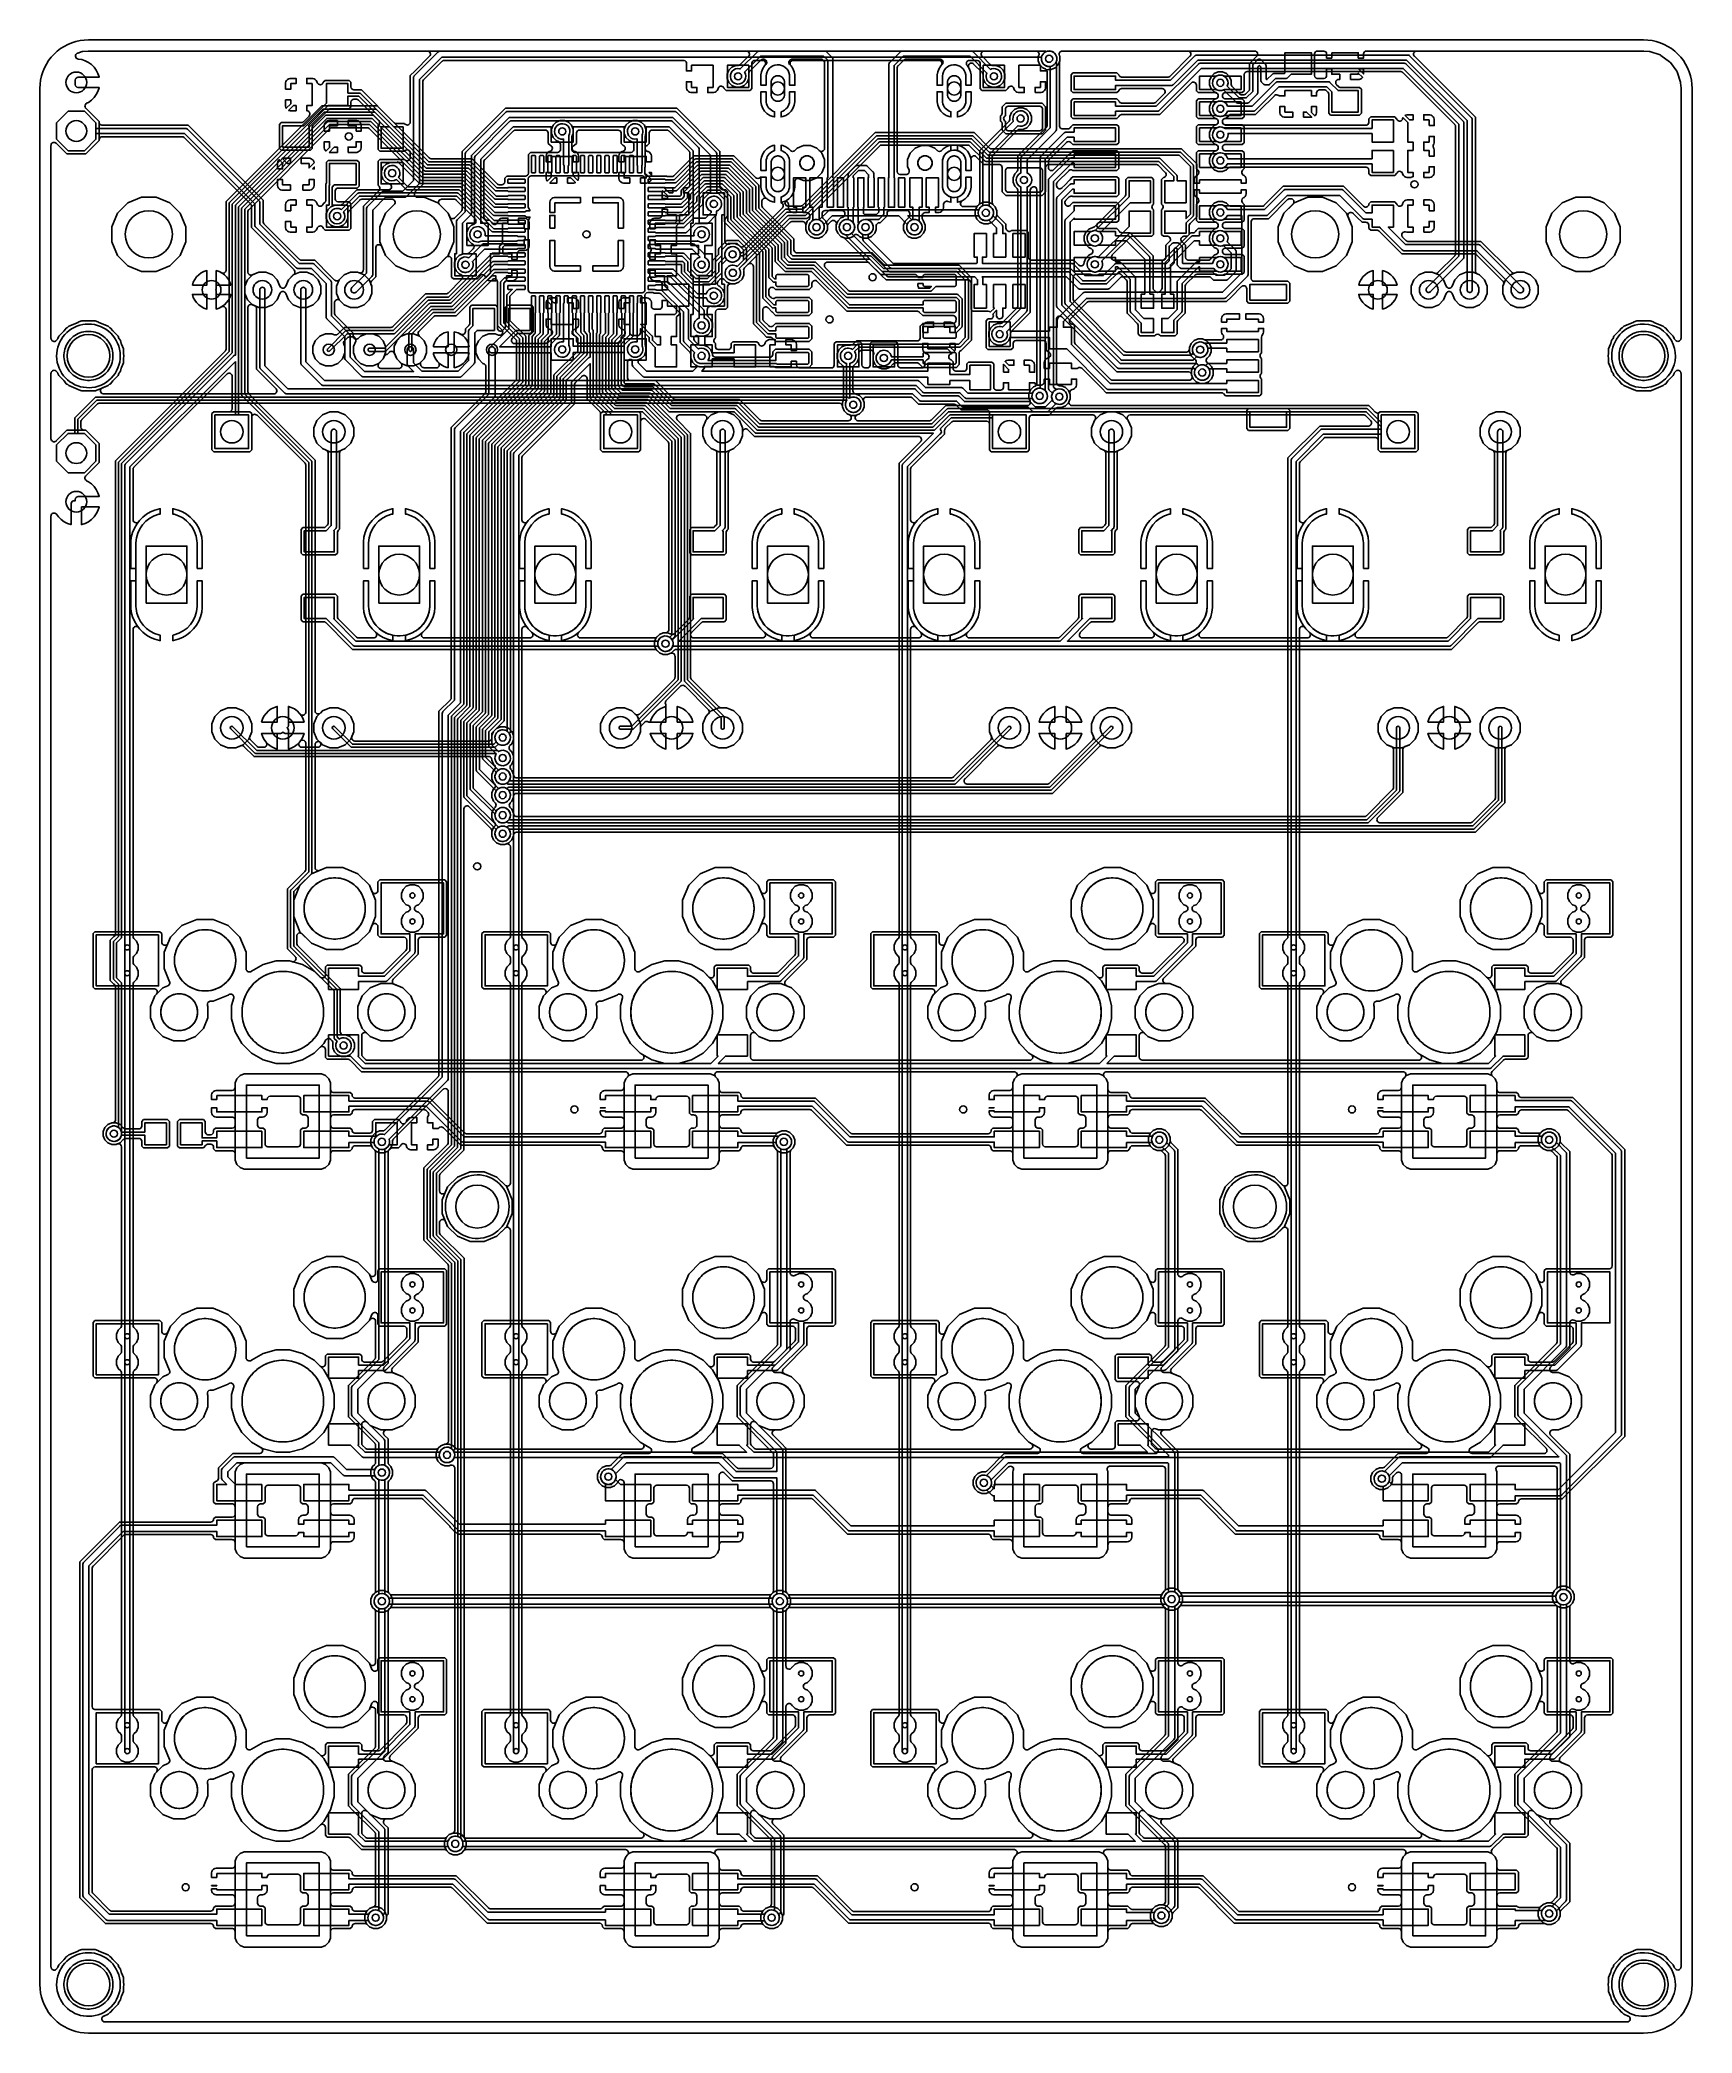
# Model space of a CAD drawing. Header units: millimetres. Extents: x 7.1 to 88.1, y 7.1 to 104.8.
import ezdxf

# ---------------------------------------------------------------- set-up
doc = ezdxf.new("R2010")
doc.units = ezdxf.units.MM

msp = doc.modelspace()

# ---------------------------------------------------------------- linework, layer by layer
at = {"layer": '16_copper'}
for points in [[(70.449, 104.141), (70.449, 103.879), (70.195, 103.879), (70.195, 104.077), (70.195, 104.08), (70.195, 104.084, 0.370187), (70.058, 104.228), (70.043, 104.229), (69.754, 104.229), (69.75, 104.229), (69.746, 104.229, 0.370187), (69.602, 104.092), (69.602, 104.077), (69.602, 103.032), (69.602, 103.028), (69.602, 103.024, 0.370187), (69.738, 102.88), (69.754, 102.879), (70.044, 102.879), (70.053, 102.88), (70.061, 102.88, 0.383567), (70.197, 103.039), (70.195, 103.048), (70.195, 103.051), (70.195, 103.354), (70.449, 103.354), (70.449, 103.091), (70.837, 103.091), (70.837, 102.837), (70.791, 102.837, 0.631687), (70.673, 102.589), (70.684, 102.577), (70.772, 102.488), (70.777, 102.485), (70.781, 102.481, 0.153125), (70.864, 102.445), (70.88, 102.444), (71.812, 102.444), (71.902, 102.355), (71.902, 101.178), (71.812, 101.089), (70.386, 101.089), (70.297, 101.178), (70.297, 102.111), (70.296, 102.116), (70.296, 102.122, 0.153128), (70.263, 102.207), (70.252, 102.218), (70.195, 102.276, 0.172365), (70.102, 102.32), (70.087, 102.321), (69.856, 102.321), (69.852, 102.32), (69.848, 102.32, 0.370187), (69.704, 102.184), (69.703, 102.168), (69.703, 102.029), (69.449, 102.029), (69.449, 102.291), (68.149, 102.291), (68.149, 102.029), (67.86, 102.029), (67.857, 102.032), (67.848, 102.043, 0.377311), (67.647, 102.05), (67.635, 102.04), (66.926, 101.33), (66.926, 101.33), (66.717, 101.122), (65.52, 101.122), (65.514, 101.122), (65.509, 101.122, 0.153128), (65.424, 101.088), (65.412, 101.078), (65.286, 100.952), (65.179, 100.907), (65.178, 100.906), (65.176, 100.906, 0.554765), (65.14, 100.65), (65.151, 100.642), (65.162, 100.634, 0.005139), (65.165, 100.632), (65.179, 100.626), (65.239, 100.601, 0.072632), (65.281, 100.59), (65.297, 100.59), (72.114, 100.59), (72.118, 100.59), (72.122, 100.59, 0.370187), (72.266, 100.726), (72.266, 100.742), (72.266, 100.913), (72.356, 101.003), (73.532, 101.003), (73.626, 100.908), (73.628, 100.904), (73.63, 100.894, 0.643696), (73.907, 100.871), (73.911, 100.881), (73.916, 100.891), (73.918, 100.898), (73.919, 100.9), (73.919, 100.901), (73.921, 100.906), (73.932, 100.948), (73.938, 100.958), (74.169, 100.727), (74.169, 99.77), (74.431, 99.77), (74.431, 99.362), (74.169, 99.362), (74.169, 98.282), (74.431, 98.282), (74.431, 98.072), (74.426, 98.072, 0.065543), (74.332, 98.04), (74.311, 98.028), (74.135, 98.028), (74.071, 98.045), (74.013, 98.079), (73.966, 98.126), (73.932, 98.184), (73.921, 98.226, 0.13492), (73.872, 98.303), (73.863, 98.309), (73.854, 98.316, 0.313608), (73.68, 98.307), (73.677, 98.304), (73.673, 98.301, 0.135174), (73.626, 98.224), (73.626, 98.223), (73.532, 98.129), (72.356, 98.129), (72.266, 98.219), (72.266, 98.39), (72.266, 98.394), (72.266, 98.398, 0.370187), (72.13, 98.542), (72.114, 98.542), (65.48, 98.542), (65.475, 98.542), (65.469, 98.542, 0.153128), (65.384, 98.508), (65.373, 98.498), (65.286, 98.412), (65.091, 98.331), (64.88, 98.331), (64.685, 98.412), (64.536, 98.561), (64.455, 98.756), (64.455, 98.967), (64.536, 99.162), (64.685, 99.311), (64.792, 99.356), (64.794, 99.357), (64.796, 99.357, 0.622975), (64.807, 99.631), (64.792, 99.637), (64.685, 99.682), (64.536, 99.831), (64.455, 100.026), (64.455, 100.237), (64.536, 100.432), (64.685, 100.581), (64.792, 100.626), (64.794, 100.627), (64.796, 100.627, 0.622975), (64.807, 100.901), (64.792, 100.907), (64.685, 100.952), (64.536, 101.101), (64.455, 101.296), (64.455, 101.507), (64.536, 101.702), (64.685, 101.851), (64.792, 101.896), (64.794, 101.897), (64.796, 101.897, 0.622979), (64.807, 102.171), (64.792, 102.177), (64.685, 102.222), (64.536, 102.371), (64.455, 102.566), (64.455, 102.777), (64.536, 102.972), (64.685, 103.121), (64.88, 103.202), (65.091, 103.202), (65.286, 103.121), (65.436, 102.972), (65.516, 102.777), (65.516, 102.599), (65.517, 102.594), (65.517, 102.588, 0.153128), (65.551, 102.503), (65.561, 102.491), (65.921, 102.132), (65.925, 102.128), (65.929, 102.124, 0.153125), (66.013, 102.088), (66.028, 102.087), (66.129, 102.087), (66.135, 102.088), (66.141, 102.088, 0.153128), (66.225, 102.122), (66.237, 102.132), (66.376, 102.271), (66.38, 102.276), (66.384, 102.279, 0.153125), (66.42, 102.363), (66.421, 102.379), (66.421, 103.616), (66.629, 103.824), (66.629, 103.824), (66.774, 103.969), (66.775, 103.97), (66.776, 103.971, 0.622974), (66.681, 104.228), (66.666, 104.229), (57.243, 104.229), (57.24, 104.229), (57.238, 104.229, 0.490286), (57.097, 104.033), (57.102, 104.018), (57.128, 103.956), (57.128, 103.745), (57.047, 103.55), (56.898, 103.401), (56.703, 103.32), (56.575, 103.32), (56.571, 103.32), (56.568, 103.32, 0.205419), (56.46, 103.267), (56.453, 103.258), (56.448, 103.252), (56.169, 103.252), (56.169, 103.529), (55.119, 103.529), (55.119, 102.449), (55.381, 102.449), (55.381, 102.195), (55.085, 102.195), (55.021, 102.212), (54.963, 102.246), (54.916, 102.293), (54.882, 102.351), (54.871, 102.393, 0.13492), (54.822, 102.47), (54.813, 102.476), (54.804, 102.483, 0.313608), (54.63, 102.474), (54.627, 102.471), (54.623, 102.469, 0.135174), (54.576, 102.391), (54.576, 102.39), (54.482, 102.297), (53.306, 102.297), (53.216, 102.386), (53.216, 103.619), (53.216, 103.623), (53.216, 103.627, 0.370187), (53.08, 103.771), (53.064, 103.772), (52.692, 103.772), (52.69, 103.772), (52.688, 103.772, 0.107518), (52.617, 103.751), (52.605, 103.744), (52.604, 103.743), (52.602, 103.742, 0.101646), (52.561, 103.697), (52.555, 103.684), (52.549, 103.672, 0.237897), (52.574, 103.523), (52.584, 103.512), (52.592, 103.504), (52.683, 103.367), (52.746, 103.216), (52.778, 103.055), (52.778, 102.556), (52.524, 102.556), (52.524, 103.005), (52.517, 103.07, 0.893656), (51.366, 103.005), (51.366, 102.556), (51.112, 102.556), (51.112, 103.055), (51.144, 103.216), (51.207, 103.367), (51.298, 103.504), (51.306, 103.512, 0.631709), (51.214, 103.771), (51.198, 103.772), (44.052, 103.772), (44.05, 103.772), (44.048, 103.772, 0.107518), (43.977, 103.751), (43.965, 103.744), (43.964, 103.743), (43.962, 103.742, 0.101646), (43.921, 103.697), (43.915, 103.684), (43.909, 103.672, 0.237897), (43.934, 103.523), (43.944, 103.512), (43.952, 103.504), (44.043, 103.367), (44.106, 103.216), (44.138, 103.055), (44.138, 102.556), (43.884, 102.556), (43.884, 103.005), (43.877, 103.07, 0.893656), (42.726, 103.005), (42.726, 102.556), (42.472, 102.556), (42.472, 103.055), (42.504, 103.216), (42.567, 103.367), (42.658, 103.504), (42.666, 103.512, 0.631709), (42.574, 103.771), (42.558, 103.772), (42.186, 103.772), (42.182, 103.771), (42.178, 103.772, 0.370187), (42.034, 103.635), (42.034, 103.619), (42.034, 102.386), (41.944, 102.297), (40.768, 102.297), (40.674, 102.391), (40.672, 102.395), (40.67, 102.405, 0.643703), (40.393, 102.428), (40.389, 102.418), (40.384, 102.408), (40.382, 102.401), (40.381, 102.4), (40.381, 102.398), (40.379, 102.393), (40.368, 102.351), (40.334, 102.293), (40.287, 102.246), (40.229, 102.212), (40.165, 102.195), (39.869, 102.195), (39.869, 102.449), (40.131, 102.449), (40.131, 103.529), (39.081, 103.529), (39.081, 103.252), (38.827, 103.252), (38.827, 103.562), (38.832, 103.58, 0.461641), (38.7, 103.771), (38.687, 103.772), (38.686, 103.772), (38.686, 103.772), (38.685, 103.772), (26.966, 103.772), (26.96, 103.771), (26.954, 103.771, 0.153128), (26.87, 103.738), (26.858, 103.727), (25.949, 102.818), (25.946, 102.814), (25.942, 102.81, 0.153125), (25.906, 102.726), (25.905, 102.711), (25.905, 97.692), (25.682, 97.469), (25.682, 97.469), (25.539, 97.326), (25.538, 97.325), (25.536, 97.324, 0.622974), (25.631, 97.067), (25.647, 97.066), (25.977, 97.066), (26.645, 96.79), (27.156, 96.279), (27.226, 96.108), (27.227, 96.106), (27.228, 96.103, 0.490277), (27.463, 96.048), (27.475, 96.059), (27.623, 96.207), (27.623, 96.207), (27.786, 96.37), (27.79, 96.375), (27.794, 96.379, 0.153125), (27.83, 96.463), (27.831, 96.478), (27.831, 99.304), (29.954, 101.427), (38.356, 101.427), (40.47, 99.312), (40.47, 97.583), (40.471, 97.579), (40.471, 97.575, 0.370187), (40.607, 97.431), (40.623, 97.431), (40.754, 97.431), (40.843, 97.341), (40.843, 96.135), (40.754, 96.046), (40.75, 96.042), (40.746, 96.038, 0.153125), (40.71, 95.954), (40.709, 95.938), (40.709, 94.915), (40.71, 94.912), (40.71, 94.909, 0.490286), (40.905, 94.769), (40.92, 94.774), (40.982, 94.8), (41.193, 94.8), (41.388, 94.719), (41.438, 94.669, 0.384471), (41.642, 94.658), (41.654, 94.669), (43.44, 96.455), (43.44, 96.455), (43.531, 96.546), (43.532, 96.547), (43.533, 96.548, 0.482923), (43.47, 96.799), (43.468, 96.799), (43.468, 97.078), (43.527, 97.099, 0.288096), (43.884, 97.602), (43.884, 98.825), (43.877, 98.89, 0.287128), (43.468, 99.349), (43.468, 99.61), (43.548, 99.594), (43.7, 99.531), (43.836, 99.44), (43.919, 99.357), (43.922, 99.354), (43.925, 99.351, 0.370187), (44.123, 99.346), (44.135, 99.357), (44.249, 99.471), (44.564, 99.602), (44.906, 99.602), (45.221, 99.471), (45.462, 99.23), (45.593, 98.914), (45.593, 98.573), (45.462, 98.258), (45.221, 98.016), (44.906, 97.886), (44.564, 97.886), (44.349, 97.975), (44.346, 97.976), (44.343, 97.977, 0.490278), (44.139, 97.85), (44.138, 97.834), (44.138, 97.553), (44.106, 97.392), (44.043, 97.24), (43.952, 97.104), (43.836, 96.988), (43.723, 96.913), (43.722, 96.912), (43.721, 96.911, 0.695633), (43.793, 96.634), (43.808, 96.633), (44.416, 96.633), (44.422, 96.634), (44.427, 96.634, 0.153128), (44.512, 96.668), (44.524, 96.678), (48.079, 100.233), (52.921, 100.233), (53.676, 99.478), (53.68, 99.475), (53.683, 99.472), (53.684, 99.471), (53.685, 99.47, 0.153125), (53.768, 99.434), (53.784, 99.433), (63.09, 99.433), (63.829, 98.695), (63.829, 96.105), (63.51, 95.786), (63.506, 95.782), (63.502, 95.778, 0.153125), (63.466, 95.694), (63.465, 95.678), (63.465, 95.242), (63.376, 95.153), (63.21, 95.153), (63.208, 95.153), (63.206, 95.153, 0.622974), (63.092, 94.904), (63.102, 94.893), (63.279, 94.716), (63.279, 94.132), (63.28, 94.128), (63.28, 94.124, 0.370187), (63.416, 93.98), (63.432, 93.979), (64.392, 93.979), (64.396, 93.98), (64.401, 93.98, 0.119403), (64.469, 94.002), (64.479, 94.007), (64.482, 94.01), (64.486, 94.012, 0.089578), (64.526, 94.059), (64.532, 94.073), (64.536, 94.082), (64.685, 94.231), (64.792, 94.276), (64.794, 94.277), (64.796, 94.277, 0.622979), (64.807, 94.551), (64.792, 94.557), (64.685, 94.602), (64.536, 94.751), (64.455, 94.946), (64.455, 95.157), (64.536, 95.352), (64.685, 95.501), (64.792, 95.546), (64.794, 95.547), (64.796, 95.547, 0.622975), (64.807, 95.821), (64.792, 95.827), (64.685, 95.872), (64.536, 96.021), (64.455, 96.216), (64.455, 96.427), (64.536, 96.622), (64.685, 96.771), (64.88, 96.852), (65.091, 96.852), (65.286, 96.771), (65.387, 96.671), (65.391, 96.667), (65.395, 96.663, 0.153125), (65.479, 96.627), (65.495, 96.626), (67.032, 96.626), (67.038, 96.627), (67.044, 96.627, 0.153128), (67.128, 96.661), (67.14, 96.671), (68.074, 97.605), (71.026, 97.605), (72.006, 96.625), (72.008, 96.624), (72.009, 96.622, 0.622974), (72.266, 96.717), (72.266, 96.733), (72.266, 96.746), (72.356, 96.835), (73.532, 96.835), (73.626, 96.741), (73.628, 96.737), (73.63, 96.727, 0.643696), (73.907, 96.704), (73.911, 96.714), (73.916, 96.724), (73.918, 96.731), (73.919, 96.732), (73.919, 96.734), (73.921, 96.739), (73.932, 96.781), (73.966, 96.839), (74.013, 96.886), (74.071, 96.92), (74.135, 96.937), (74.431, 96.937), (74.431, 96.683), (74.169, 96.683), (74.169, 95.603), (74.431, 95.603), (74.431, 95.349), (74.135, 95.349), (74.066, 95.368, 0.727348), (73.908, 95.124), (73.918, 95.113), (74.082, 94.949), (74.086, 94.946), (74.09, 94.942, 0.153125), (74.174, 94.906), (74.189, 94.905), (77.751, 94.905), (79.264, 93.391), (79.268, 93.388), (79.271, 93.385, 0.258801), (79.416, 93.353), (79.43, 93.358), (79.521, 93.396), (79.864, 93.396), (80.182, 93.264), (80.425, 93.021), (80.556, 92.704), (80.556, 92.36), (80.425, 92.043), (80.182, 91.8), (79.864, 91.669), (79.521, 91.669), (79.203, 91.8), (78.96, 92.043), (78.829, 92.36), (78.829, 92.704), (78.866, 92.794), (78.868, 92.799), (78.87, 92.803, 0.258803), (78.844, 92.949), (78.833, 92.96), (77.543, 94.251), (77.539, 94.254), (77.535, 94.258, 0.153125), (77.451, 94.294), (77.435, 94.295), (73.874, 94.295), (73.651, 94.518), (72.763, 95.406), (72.759, 95.41), (72.755, 95.414, 0.153125), (72.671, 95.45), (72.655, 95.451), (72.356, 95.451), (72.266, 95.54), (72.266, 95.686), (72.266, 95.69), (72.266, 95.693, 0.370187), (72.13, 95.837), (72.114, 95.838), (71.931, 95.838), (71.708, 96.061), (71.708, 96.061), (71.492, 96.277), (71.491, 96.278), (71.49, 96.279, 0.773605), (71.238, 96.126), (71.243, 96.111), (71.45, 95.611), (71.45, 94.889), (71.174, 94.221), (70.663, 93.71), (69.995, 93.434), (69.273, 93.434), (68.605, 93.71), (68.094, 94.221), (67.818, 94.889), (67.818, 95.611), (68.094, 96.279), (68.551, 96.735), (68.552, 96.737), (68.553, 96.738, 0.518189), (68.505, 96.981), (68.492, 96.987), (68.491, 96.987), (68.489, 96.988, 0.042889), (68.459, 96.994), (68.443, 96.995), (68.389, 96.995, 0.172369), (68.293, 96.961), (68.282, 96.951), (67.348, 96.017), (66.657, 96.017), (66.653, 96.016), (66.65, 96.017, 0.370187), (66.506, 95.88), (66.505, 95.864), (66.505, 93.155), (66.505, 93.155), (66.504, 93.153, 0.490278), (66.631, 92.949), (66.647, 92.948), (68.298, 92.948), (68.387, 92.859), (68.387, 91.97), (68.298, 91.881), (66.372, 91.881), (66.282, 91.97), (66.282, 92.583), (66.282, 92.585), (66.282, 92.587, 0.622974), (66.034, 92.702), (66.022, 92.691), (65.511, 92.18), (65.288, 91.957), (58.551, 91.957), (58.545, 91.956), (58.54, 91.957, 0.153128), (58.455, 91.923), (58.443, 91.912), (57.64, 91.109), (57.639, 91.108), (57.638, 91.107, 0.584255), (57.716, 90.854), (57.729, 90.851), (57.731, 90.85), (57.733, 90.85), (57.748, 90.849), (57.753, 90.849), (57.842, 90.76), (57.842, 89.974), (57.843, 89.968), (57.843, 89.962, 0.153128), (57.877, 89.877), (57.887, 89.866), (59.607, 88.146), (59.611, 88.143), (59.615, 88.139, 0.153125), (59.699, 88.102), (59.714, 88.102), (63.454, 88.102), (63.457, 88.102), (63.46, 88.102, 0.490278), (63.6, 88.298), (63.595, 88.312), (63.569, 88.374), (63.569, 88.585), (63.65, 88.78), (63.765, 88.895), (63.767, 88.897), (63.769, 88.899, 0.370186), (63.776, 89.097), (63.768, 89.106), (63.759, 89.116, 0.101909), (63.699, 89.15), (63.55, 89.299), (63.469, 89.494), (63.469, 89.706), (63.55, 89.901), (63.699, 90.05), (63.894, 90.131), (64.106, 90.131), (64.209, 90.088), (64.215, 90.086), (64.221, 90.083, 0.050692), (64.251, 90.077), (64.267, 90.076), (64.998, 90.076), (65, 90.076), (65.002, 90.076, 0.1073), (65.073, 90.097), (65.085, 90.104), (65.087, 90.105), (65.088, 90.106, 0.101646), (65.129, 90.151), (65.135, 90.163), (65.141, 90.176, 0.237486), (65.116, 90.325), (65.106, 90.336), (65.101, 90.341), (65.068, 90.399), (65.051, 90.463), (65.051, 90.644), (65.305, 90.644), (65.305, 90.497), (66.855, 90.497), (66.855, 90.644), (67.109, 90.644), (67.109, 90.463), (67.091, 90.399), (67.058, 90.341), (67.05, 90.333, 0.215231), (67.006, 90.213), (67.007, 90.205), (67.007, 89.434), (66.978, 89.405, 0.384467), (66.968, 89.201), (66.978, 89.189), (67.007, 89.16), (67.007, 88.434), (66.978, 88.405, 0.384467), (66.968, 88.201), (66.978, 88.189), (67.007, 88.16), (67.007, 87.434), (66.918, 87.344), (65.242, 87.344), (65.139, 87.447), (65.134, 87.451), (65.13, 87.455, 0.153125), (65.046, 87.491), (65.031, 87.492), (59.399, 87.492), (59.176, 87.715), (58.204, 88.687), (58.203, 88.688), (58.201, 88.689, 0.370191), (58.003, 88.7), (57.993, 88.69), (57.987, 88.684), (57.69, 88.684), (57.69, 88.947), (56.61, 88.947), (56.61, 88.684), (56.356, 88.684), (56.356, 88.98), (56.373, 89.045), (56.407, 89.103), (56.454, 89.15), (56.512, 89.184), (56.554, 89.195, 0.134921), (56.631, 89.244), (56.637, 89.253), (56.644, 89.261, 0.313608), (56.635, 89.435), (56.632, 89.439), (56.63, 89.442, 0.135176), (56.552, 89.49), (56.551, 89.49), (56.458, 89.584), (56.458, 89.9), (56.457, 89.903), (56.457, 89.907, 0.370187), (56.321, 90.051), (56.305, 90.052), (54.986, 90.052), (54.982, 90.052), (54.979, 90.052, 0.370187), (54.835, 89.915), (54.834, 89.9), (54.834, 89.694), (54.745, 89.604), (53.602, 89.604), (53.513, 89.694), (53.513, 91.02), (53.602, 91.109), (53.714, 91.109), (53.721, 91.11), (53.727, 91.11, 0.554762), (53.845, 91.34), (53.84, 91.347), (54.021, 91.528), (54.021, 91.262), (54.021, 91.258), (54.021, 91.254, 0.370132), (54.158, 91.11), (54.173, 91.109), (54.173, 91.109, 0.012442), (54.181, 91.109), (54.181, 91.109, 0.370187), (54.325, 91.246), (54.326, 91.262), (54.326, 91.639), (54.473, 91.639), (54.473, 92.789), (53.873, 92.789), (53.873, 91.639), (53.917, 91.639), (53.715, 91.438), (53.711, 91.442, 0.172365), (53.619, 91.486), (53.604, 91.487), (52.86, 91.487), (52.771, 91.576), (52.771, 92.862), (52.771, 92.866), (52.771, 92.869, 0.370187), (52.634, 93.013), (52.619, 93.014), (48.616, 93.014), (48.408, 93.222), (48.408, 93.223), (46.62, 95.01), (46.62, 95.01), (46.565, 95.066, 0.072655), (46.529, 95.092), (46.515, 95.099), (46.391, 95.15), (46.241, 95.299), (46.161, 95.494), (46.161, 95.706), (46.167, 95.722, 0.778623), (45.93, 95.898), (45.919, 95.888), (45.775, 95.744), (45.772, 95.74), (45.767, 95.736, 0.153125), (45.731, 95.652), (45.731, 95.636), (45.731, 95.494), (45.65, 95.299), (45.501, 95.15), (45.306, 95.069), (45.094, 95.069), (44.899, 95.15), (44.75, 95.299), (44.669, 95.494), (44.669, 95.719), (44.669, 95.723), (44.669, 95.727, 0.370187), (44.533, 95.871), (44.517, 95.871), (43.998, 95.871), (43.992, 95.871), (43.986, 95.871, 0.153128), (43.902, 95.837), (43.89, 95.827), (41.673, 93.61), (41.67, 93.606), (41.666, 93.603, 0.199782), (41.629, 93.489), (41.631, 93.479), (41.631, 93.255), (41.55, 93.06), (41.401, 92.91), (41.206, 92.83), (40.995, 92.83), (40.992, 92.829), (40.988, 92.829, 0.370187), (40.844, 92.693), (40.843, 92.677), (40.843, 91.67), (40.754, 91.581), (40.4, 91.581), (40.396, 91.581), (40.392, 91.581, 0.370187), (40.249, 91.444), (40.248, 91.429), (40.248, 90.182), (40.214, 90.149, 0.384471), (40.204, 89.945), (40.214, 89.933), (40.248, 89.9), (40.248, 89.754), (40.248, 89.75), (40.248, 89.746, 0.370187), (40.384, 89.602), (40.4, 89.602), (40.86, 89.602), (40.864, 89.602), (40.868, 89.602, 0.370187), (41.012, 89.738), (41.012, 89.754), (41.012, 89.9), (41.102, 89.989), (42.278, 89.989), (42.372, 89.895), (42.374, 89.891), (42.376, 89.88, 0.643696), (42.653, 89.858), (42.657, 89.868), (42.662, 89.878), (42.664, 89.884), (42.665, 89.886), (42.665, 89.888), (42.667, 89.893), (42.678, 89.935), (42.712, 89.993), (42.759, 90.04), (42.817, 90.074), (42.881, 90.091), (43.177, 90.091), (43.177, 89.837), (42.915, 89.837), (42.915, 88.757), (43.965, 88.757), (43.965, 89.034), (44.219, 89.034), (44.219, 88.857), (44.219, 88.853), (44.219, 88.85, 0.370187), (44.356, 88.706), (44.371, 88.705), (45.92, 88.705), (45.924, 88.705), (45.928, 88.705, 0.370187), (46.072, 88.842), (46.073, 88.857), (46.073, 89.9), (46.162, 89.989), (47.338, 89.989), (47.427, 89.9), (47.427, 88.857), (47.428, 88.853), (47.428, 88.85, 0.370187), (47.564, 88.706), (47.58, 88.705), (47.67, 88.705, 0.384459), (47.822, 88.842), (47.823, 88.857), (47.823, 89.9), (47.912, 89.989), (49.088, 89.989), (49.177, 89.9), (49.177, 88.857), (49.178, 88.853), (49.178, 88.85, 0.370187), (49.314, 88.706), (49.33, 88.705), (50.352, 88.705), (50.356, 88.705), (50.36, 88.705, 0.370187), (50.504, 88.842), (50.504, 88.857), (50.504, 89.01), (50.599, 89.104), (50.603, 89.106), (50.613, 89.108, 0.643703), (50.636, 89.385), (50.626, 89.389), (50.616, 89.394), (50.609, 89.396), (50.607, 89.397), (50.606, 89.397), (50.601, 89.399), (50.559, 89.41), (50.501, 89.444), (50.454, 89.491), (50.42, 89.549), (50.403, 89.613), (50.403, 89.909), (50.657, 89.909), (50.657, 89.647), (51.614, 89.647), (51.845, 89.416), (51.835, 89.41), (51.793, 89.399, 0.134921), (51.716, 89.35), (51.71, 89.341), (51.703, 89.332, 0.313608), (51.712, 89.159), (51.715, 89.155), (51.717, 89.152, 0.135176), (51.795, 89.104), (51.795, 89.104), (51.889, 89.01), (51.889, 88.694), (51.89, 88.69), (51.889, 88.686, 0.370187), (52.026, 88.542), (52.042, 88.542), (52.411, 88.542), (52.414, 88.542), (52.418, 88.542, 0.370187), (52.562, 88.678), (52.563, 88.694), (52.563, 88.9), (52.652, 88.989), (53.795, 88.989), (53.884, 88.9), (53.884, 87.767), (53.884, 87.763), (53.884, 87.759, 0.370187), (54.021, 87.615), (54.036, 87.614), (54.209, 87.614), (54.213, 87.615), (54.217, 87.615, 0.370187), (54.361, 87.751), (54.361, 87.767), (54.361, 87.983), (54.615, 87.983), (54.615, 87.637), (55.631, 87.637), (55.631, 87.983), (55.89, 87.983), (55.89, 87.98, 0.313609), (56.022, 87.866), (56.038, 87.866), (56.204, 87.866), (56.207, 87.866), (56.211, 87.866, 0.370187), (56.355, 88.002), (56.356, 88.018), (56.356, 88.159), (56.61, 88.159), (56.61, 87.897), (57.69, 87.897), (57.69, 88.159), (57.944, 88.159), (57.944, 87.863), (57.927, 87.799), (57.893, 87.741), (57.846, 87.694), (57.788, 87.66), (57.719, 87.642, 0.370188), (57.607, 87.478), (57.61, 87.464), (57.613, 87.451), (57.613, 87.449), (57.614, 87.448), (57.614, 87.446), (57.618, 87.436), (57.631, 87.406), (57.631, 87.194), (57.55, 86.999), (57.401, 86.85), (57.206, 86.769), (57.028, 86.769), (57.022, 86.769), (57.016, 86.769, 0.153128), (56.931, 86.735), (56.92, 86.725), (56.593, 86.398), (55.78, 86.398), (55.776, 86.398), (55.772, 86.398, 0.370187), (55.628, 86.261), (55.627, 86.246), (55.627, 84.693), (55.538, 84.604), (53.762, 84.604), (53.673, 84.693), (53.673, 86.497), (53.672, 86.501), (53.672, 86.504, 0.370187), (53.536, 86.648), (53.52, 86.649), (52.281, 86.649), (52.043, 86.887), (52.039, 86.891), (52.035, 86.895, 0.153125), (51.951, 86.931), (51.935, 86.932), (50.198, 86.932), (49.892, 87.238), (49.888, 87.241), (49.884, 87.246, 0.153125), (49.8, 87.282), (49.785, 87.282), (47.646, 87.282), (47.643, 87.282), (47.64, 87.282, 0.490278), (47.5, 87.086), (47.505, 87.072), (47.531, 87.01), (47.531, 86.799), (47.45, 86.604), (47.301, 86.454), (47.106, 86.374), (46.894, 86.374), (46.699, 86.454), (46.55, 86.604), (46.469, 86.799), (46.469, 86.825, 0.384459), (46.333, 86.977), (46.317, 86.978), (10.064, 86.978), (10.058, 86.977), (10.053, 86.977, 0.153128), (9.968, 86.943), (9.956, 86.933), (9.203, 86.18), (9.199, 86.175), (9.195, 86.171, 0.153125), (9.159, 86.087), (9.158, 86.072), (9.158, 85.804), (9.159, 85.801), (9.158, 85.797, 0.370187), (9.295, 85.653), (9.311, 85.652), (9.393, 85.652), (10.047, 84.997), (10.047, 84.071), (9.397, 83.422), (9.39, 83.412), (9.381, 83.403, 0.428929), (9.422, 83.186), (9.426, 83.184), (9.428, 83.183), (9.43, 83.182), (9.436, 83.178), (9.529, 83.131), (9.674, 83.025), (9.802, 82.898), (9.907, 82.752), (9.989, 82.592), (10.045, 82.421), (10.047, 82.407), (9.031, 82.407), (9.028, 82.407), (9.024, 82.407, 0.370187), (8.88, 82.27), (8.879, 82.255), (8.879, 82.204), (8.828, 82.204, 0.384459), (8.676, 82.067), (8.676, 82.052), (8.676, 81.036), (8.662, 81.038), (8.491, 81.094), (8.331, 81.176), (8.185, 81.281), (8.058, 81.409), (7.966, 81.536), (7.956, 81.546), (7.947, 81.556, 0.622974), (7.691, 81.462), (7.691, 81.459), (7.69, 81.458), (7.69, 81.457), (7.69, 81.446), (7.69, 10.384), (7.691, 10.373), (7.691, 10.363, 0.599428), (7.943, 10.27), (7.951, 10.277), (7.956, 10.283), (7.958, 10.284), (7.959, 10.285), (7.961, 10.288), (8.007, 10.346, 0.044492), (8.022, 10.369), (8.023, 10.371), (8.024, 10.372), (8.025, 10.374), (8.029, 10.383), (8.075, 10.494), (8.317, 10.736), (8.317, 10.736), (8.318, 10.737), (8.328, 10.748), (8.439, 10.887), (8.472, 10.903, 0.05857), (8.502, 10.922), (8.514, 10.933), (8.556, 10.975), (9.018, 11.166), (9.02, 11.167), (9.026, 11.17), (9.139, 11.224), (9.139, 11.224, 0.046958), (9.169, 11.23), (9.184, 11.235), (9.185, 11.235), (9.865, 11.235), (9.866, 11.235, 0.068651), (9.909, 11.224), (9.911, 11.224), (10.024, 11.17), (10.026, 11.169), (10.032, 11.166), (10.494, 10.975), (10.536, 10.933, 0.007853), (10.54, 10.929), (10.542, 10.928), (10.542, 10.927), (10.545, 10.925), (10.55, 10.922), (10.56, 10.913), (10.562, 10.912), (10.564, 10.911), (10.578, 10.903), (10.611, 10.887), (10.722, 10.748), (10.722, 10.748), (10.723, 10.747), (10.733, 10.736), (10.975, 10.494), (11.021, 10.383), (11.027, 10.371), (11.034, 10.359), (11.035, 10.357), (11.036, 10.356), (11.037, 10.354), (11.043, 10.346), (11.095, 10.281), (11.13, 10.124), (11.132, 10.12), (11.133, 10.115), (11.138, 10.1), (11.235, 9.865), (11.235, 9.681), (11.236, 9.672), (11.237, 9.663), (11.238, 9.653), (11.239, 9.651), (11.239, 9.65), (11.239, 9.647), (11.267, 9.525), (11.239, 9.402), (11.238, 9.393), (11.238, 9.391), (11.237, 9.389), (11.237, 9.389), (11.236, 9.384), (11.236, 9.374), (11.235, 9.372), (11.236, 9.371), (11.235, 9.369), (11.235, 9.185), (11.138, 8.95), (11.137, 8.945), (11.135, 8.941), (11.13, 8.926), (11.095, 8.769), (11.043, 8.704, 0.044499), (11.028, 8.681), (11.027, 8.679), (11.026, 8.678), (11.025, 8.676), (11.021, 8.667), (10.975, 8.556), (10.733, 8.314), (10.733, 8.314), (10.732, 8.313), (10.722, 8.302), (10.611, 8.163), (10.578, 8.147, 0.05857), (10.548, 8.128), (10.536, 8.117), (10.494, 8.075), (10.272, 7.983), (10.271, 7.983), (10.27, 7.982, 0.773607), (10.315, 7.691), (10.33, 7.69), (84.92, 7.69), (84.921, 7.69), (84.922, 7.69, 0.773611), (84.992, 7.976), (84.978, 7.983), (84.756, 8.075), (84.714, 8.117, 0.029256), (84.7, 8.128), (84.69, 8.137), (84.688, 8.138), (84.686, 8.139), (84.672, 8.147), (84.639, 8.163), (84.528, 8.302), (84.528, 8.302), (84.527, 8.303), (84.517, 8.314), (84.275, 8.556), (84.229, 8.667), (84.227, 8.67), (84.227, 8.671), (84.226, 8.673), (84.223, 8.679), (84.216, 8.691), (84.215, 8.693), (84.214, 8.694), (84.213, 8.696), (84.207, 8.704), (84.155, 8.769), (84.12, 8.926), (84.118, 8.93), (84.117, 8.935), (84.112, 8.95), (84.015, 9.185), (84.015, 9.369), (84.014, 9.372), (84.014, 9.374), (84.014, 9.379), (84.013, 9.387), (84.012, 9.397), (84.011, 9.399), (84.011, 9.4), (84.011, 9.402), (83.983, 9.525), (84.011, 9.647), (84.012, 9.657), (84.014, 9.666), (84.014, 9.676), (84.015, 9.678), (84.014, 9.679), (84.015, 9.681), (84.015, 9.865), (84.112, 10.1), (84.113, 10.105), (84.115, 10.109), (84.12, 10.124), (84.155, 10.281), (84.207, 10.346, 0.044499), (84.222, 10.369), (84.223, 10.371), (84.224, 10.372), (84.225, 10.374), (84.229, 10.383), (84.275, 10.494), (84.517, 10.736), (84.517, 10.736), (84.518, 10.737), (84.528, 10.748), (84.639, 10.887), (84.672, 10.903, 0.05857), (84.702, 10.922), (84.714, 10.933), (84.756, 10.975), (85.218, 11.166), (85.22, 11.167), (85.226, 11.17), (85.339, 11.224), (85.339, 11.224, 0.046958), (85.369, 11.23), (85.384, 11.235), (85.385, 11.235), (86.065, 11.235), (86.066, 11.235, 0.068651), (86.109, 11.224), (86.111, 11.224), (86.224, 11.17), (86.226, 11.169), (86.232, 11.166), (86.694, 10.975), (86.736, 10.933, 0.007853), (86.74, 10.929), (86.742, 10.928), (86.742, 10.927), (86.745, 10.925), (86.75, 10.922), (86.76, 10.913), (86.762, 10.912), (86.764, 10.911), (86.778, 10.903), (86.811, 10.887), (86.922, 10.748), (86.922, 10.748), (86.923, 10.747), (86.933, 10.736), (87.175, 10.494), (87.221, 10.383), (87.227, 10.371), (87.234, 10.359), (87.235, 10.357), (87.236, 10.356), (87.237, 10.354), (87.243, 10.346), (87.289, 10.288, 0.671644), (87.559, 10.368), (87.56, 10.376), (87.56, 10.378), (87.56, 10.379), (87.56, 10.384), (87.56, 88.438), (87.559, 88.449), (87.559, 88.459, 0.599428), (87.307, 88.552), (87.299, 88.545), (87.294, 88.539), (87.292, 88.538), (87.291, 88.536), (87.289, 88.533), (87.243, 88.476, 0.044492), (87.228, 88.453), (87.227, 88.451), (87.226, 88.45), (87.225, 88.448), (87.221, 88.439), (87.175, 88.328), (86.933, 88.086), (86.933, 88.086), (86.932, 88.085), (86.922, 88.074), (86.811, 87.935), (86.778, 87.919, 0.05857), (86.748, 87.9), (86.736, 87.889), (86.694, 87.847), (86.232, 87.655), (86.23, 87.654), (86.224, 87.652), (86.111, 87.598), (86.111, 87.598, 0.046958), (86.081, 87.592), (86.066, 87.587), (86.065, 87.586), (85.385, 87.586), (85.384, 87.587, 0.068651), (85.341, 87.598), (85.339, 87.598), (85.226, 87.652), (85.224, 87.653), (85.218, 87.655), (84.756, 87.847), (84.714, 87.889, 0.029256), (84.7, 87.9), (84.69, 87.909), (84.688, 87.91), (84.686, 87.911), (84.672, 87.919), (84.639, 87.935), (84.528, 88.074), (84.528, 88.074), (84.527, 88.075), (84.517, 88.086), (84.275, 88.328), (84.229, 88.439), (84.223, 88.451), (84.216, 88.463), (84.215, 88.465), (84.214, 88.466), (84.213, 88.468), (84.207, 88.476), (84.155, 88.541), (84.12, 88.697), (84.118, 88.702), (84.117, 88.707), (84.112, 88.722), (84.015, 88.957), (84.015, 89.14), (84.014, 89.15), (84.013, 89.159), (84.012, 89.169), (84.011, 89.171), (84.011, 89.172), (84.011, 89.174), (83.983, 89.297), (84.011, 89.419), (84.012, 89.429), (84.014, 89.438), (84.014, 89.448), (84.015, 89.45), (84.014, 89.451), (84.015, 89.453), (84.015, 89.637), (84.112, 89.872), (84.113, 89.877), (84.115, 89.881), (84.12, 89.896), (84.155, 90.053), (84.207, 90.118, 0.044499), (84.222, 90.141), (84.223, 90.143), (84.224, 90.144), (84.225, 90.146), (84.229, 90.155), (84.275, 90.266), (84.517, 90.507), (84.517, 90.508), (84.518, 90.509), (84.528, 90.52), (84.639, 90.659), (84.672, 90.675, 0.05857), (84.702, 90.694), (84.714, 90.705), (84.756, 90.747), (85.218, 90.938), (85.22, 90.939), (85.226, 90.942), (85.339, 90.996), (85.339, 90.996, 0.046958), (85.369, 91.002), (85.384, 91.007), (85.385, 91.007), (86.065, 91.007), (86.066, 91.007, 0.068652), (86.109, 90.996), (86.111, 90.996), (86.224, 90.942), (86.226, 90.941), (86.232, 90.938), (86.694, 90.747), (86.736, 90.705, 0.029197), (86.75, 90.693), (86.76, 90.685), (86.762, 90.684), (86.764, 90.683), (86.778, 90.675), (86.811, 90.659), (86.922, 90.52), (86.922, 90.52), (86.923, 90.519), (86.933, 90.507), (87.175, 90.266), (87.221, 90.155), (87.227, 90.143), (87.234, 90.131), (87.235, 90.129), (87.236, 90.128), (87.237, 90.126), (87.243, 90.118), (87.289, 90.06, 0.671634), (87.559, 90.14), (87.56, 90.148), (87.56, 90.15), (87.56, 90.151), (87.56, 90.155), (87.56, 102.394), (87.56, 102.396), (87.56, 102.406), (87.539, 102.669), (87.537, 102.679), (87.536, 102.689), (87.534, 102.697), (87.533, 102.699), (87.533, 102.701), (87.532, 102.704), (87.369, 103.205), (87.369, 103.205), (87.369, 103.206, 0.050694), (87.356, 103.234), (87.348, 103.247), (87.038, 103.673), (87.038, 103.674), (87.037, 103.674, 0.050698), (87.017, 103.697), (87.004, 103.707), (86.579, 104.016), (86.578, 104.017), (86.577, 104.017, 0.050694), (86.551, 104.032), (86.536, 104.038), (86.035, 104.201), (86.025, 104.203), (86.016, 104.206), (86.007, 104.207), (86.005, 104.207), (86.004, 104.207), (86, 104.208), (85.737, 104.228), (85.735, 104.228), (85.725, 104.229), (72.156, 104.229), (72.152, 104.229), (72.148, 104.229, 0.370187), (72.004, 104.092), (72.003, 104.077), (72.003, 103.879), (71.749, 103.879), (71.749, 104.141)], [(21.7, 92.967), (21.703, 92.967, 0.153128), (21.788, 93), (21.8, 93.011), (22.053, 93.264), (22.371, 93.396), (22.714, 93.396), (22.784, 93.367, 0.501967), (22.994, 93.492), (22.995, 93.508), (22.995, 96.626), (23.218, 96.849), (23.763, 97.394), (23.765, 97.397), (23.768, 97.399, 0.370191), (23.773, 97.598), (23.763, 97.609), (23.715, 97.656), (23.715, 98.833), (23.805, 98.922), (25.011, 98.922), (25.035, 98.898, 0.631688), (25.294, 98.99), (25.295, 99.006), (25.295, 99.233), (25.295, 99.235), (25.295, 99.237, 0.622971), (25.047, 99.352), (25.035, 99.341), (25.011, 99.317), (23.805, 99.317), (23.715, 99.406), (23.715, 100.583), (23.747, 100.614, 0.384471), (23.757, 100.818), (23.747, 100.83), (22.754, 101.823), (22.749, 101.826), (22.745, 101.831, 0.153125), (22.662, 101.867), (22.646, 101.867), (22.541, 101.867), (22.537, 101.867), (22.533, 101.867, 0.370187), (22.389, 101.731), (22.388, 101.715), (22.388, 101.493), (22.299, 101.404), (21.405, 101.404), (21.399, 101.403), (21.394, 101.403, 0.153128), (21.309, 101.37), (21.297, 101.359), (20.533, 100.595), (20.529, 100.59), (20.525, 100.586, 0.153125), (20.489, 100.503), (20.488, 100.487), (20.488, 99.456), (20.399, 99.367), (18.973, 99.367), (18.884, 99.456), (18.884, 100.633), (18.973, 100.722), (19.95, 100.722), (19.956, 100.723), (19.962, 100.722, 0.153129), (20.047, 100.756), (20.058, 100.767), (20.333, 101.042), (20.335, 101.043), (20.336, 101.045, 0.622974), (20.241, 101.301), (20.226, 101.302), (20.223, 101.302), (20.223, 101.556), (20.486, 101.556), (20.486, 102.636), (20.223, 102.636), (20.223, 102.89), (20.519, 102.89), (20.584, 102.873), (20.642, 102.839), (20.689, 102.792), (20.723, 102.734), (20.734, 102.692, 0.13492), (20.783, 102.615), (20.792, 102.609), (20.8, 102.602, 0.313608), (20.974, 102.611), (20.978, 102.614), (20.981, 102.616, 0.135176), (21.029, 102.694), (21.029, 102.695), (21.123, 102.788), (22.299, 102.788), (22.388, 102.699), (22.388, 102.477), (22.389, 102.475), (22.389, 102.475), (22.389, 102.475), (22.389, 102.473), (22.389, 102.469, 0.370187), (22.525, 102.325), (22.541, 102.325), (22.899, 102.325), (24.507, 100.717), (24.511, 100.713), (24.515, 100.709, 0.153125), (24.599, 100.673), (24.614, 100.672), (25.011, 100.672), (25.035, 100.648, 0.631688), (25.294, 100.74), (25.295, 100.756), (25.295, 103.026), (25.518, 103.249), (26.238, 103.969), (26.239, 103.97), (26.24, 103.971, 0.622974), (26.146, 104.228), (26.13, 104.229), (9.525, 104.229), (9.523, 104.229), (9.513, 104.228), (9.25, 104.208), (9.24, 104.206), (9.23, 104.205), (9.222, 104.203), (9.219, 104.202), (9.218, 104.202), (9.215, 104.201), (8.997, 104.13), (8.987, 104.126), (8.977, 104.122, 0.695633), (9.004, 103.838), (9.012, 103.836), (9.014, 103.835), (9.016, 103.835), (9.02, 103.834), (9.197, 103.806), (9.368, 103.751), (9.529, 103.669), (9.674, 103.563), (9.802, 103.436), (9.907, 103.29), (9.989, 103.13), (10.045, 102.959), (10.047, 102.945), (9.031, 102.945), (9.028, 102.945), (9.024, 102.945, 0.370187), (8.88, 102.809), (8.879, 102.793), (8.879, 102.59), (8.879, 102.586), (8.879, 102.582, 0.370187), (9.016, 102.438), (9.031, 102.437), (10.047, 102.437), (10.045, 102.424), (9.989, 102.253), (9.907, 102.092), (9.802, 101.947), (9.674, 101.82), (9.529, 101.714), (9.436, 101.667), (9.426, 101.66), (9.415, 101.654, 0.428931), (9.387, 101.435), (9.39, 101.431), (9.391, 101.43), (9.393, 101.428), (9.397, 101.423), (10.047, 100.773), (10.047, 100.742, 0.384459), (10.184, 100.59), (10.2, 100.59), (14.406, 100.59), (18.079, 96.916), (18.079, 95.879), (18.08, 95.873), (18.08, 95.867, 0.153128), (18.114, 95.783), (18.124, 95.771), (19.871, 94.024), (19.876, 94.02), (19.879, 94.016, 0.153125), (19.963, 93.98), (19.979, 93.979), (20.616, 93.979), (21.371, 93.224), (21.371, 93.224), (21.584, 93.011), (21.587, 93.008), (21.59, 93.006, 0.192421), (21.696, 92.966)], [(22.584, 92.386, 0.101648), (22.639, 92.414), (22.65, 92.424), (23.408, 93.182), (23.411, 93.186), (23.416, 93.19, 0.153125), (23.452, 93.274), (23.452, 93.29), (23.452, 96.437), (24.082, 97.066), (25, 97.066), (25.006, 97.067), (25.011, 97.067, 0.153128), (25.096, 97.1), (25.108, 97.111), (25.708, 97.711), (25.711, 97.715), (25.716, 97.719, 0.153125), (25.752, 97.803), (25.752, 97.819), (25.752, 102.837), (26.84, 103.924), (56.226, 103.924), (56.219, 103.875, 1), (56.976, 103.826), (56.976, 103.875, 0.453094), (56.524, 104.222), (56.476, 104.21), (56.458, 104.202), (56.456, 104.204, 0.120617), (56.387, 104.228), (56.372, 104.229), (26.777, 104.229), (26.771, 104.228), (26.765, 104.228, 0.153128), (26.68, 104.195), (26.669, 104.184), (25.492, 103.008), (25.489, 103.003), (25.484, 102.999, 0.153125), (25.448, 102.916), (25.448, 102.9), (25.448, 97.882), (24.937, 97.371), (24.018, 97.371), (24.013, 97.37), (24.007, 97.37, 0.153128), (23.922, 97.337), (23.911, 97.326), (23.192, 96.608), (23.189, 96.603), (23.184, 96.599, 0.153125), (23.148, 96.516), (23.148, 96.5), (23.148, 93.353), (22.435, 92.64), (22.415, 92.616, 0.622974), (22.554, 92.38)], [(66.313, 101.682), (66.319, 101.681, 0.111436), (66.372, 101.698), (66.378, 101.703), (66.386, 101.708), (66.393, 101.714), (66.398, 101.718), (66.79, 102.11), (66.793, 102.114), (66.797, 102.118, 0.11143), (66.823, 102.168), (66.824, 102.175), (66.826, 102.185), (66.826, 102.194), (66.827, 102.2), (66.827, 103.447), (66.9, 103.52), (66.973, 103.447), (66.973, 102.8), (66.974, 102.795), (66.973, 102.789, 0.111436), (66.99, 102.736), (66.995, 102.73), (67, 102.722), (67.006, 102.715), (67.01, 102.71), (67.11, 102.61), (67.114, 102.607), (67.118, 102.603, 0.11143), (67.168, 102.577), (67.175, 102.576), (67.185, 102.574), (67.194, 102.574), (67.2, 102.573), (67.325, 102.573), (67.331, 102.574), (67.336, 102.573, 0.111436), (67.389, 102.59), (67.395, 102.595), (67.404, 102.6), (67.41, 102.606), (67.415, 102.61), (67.684, 102.879), (68.189, 102.879), (68.195, 102.88), (68.2, 102.88, 0.111436), (68.253, 102.897), (68.259, 102.901), (68.268, 102.907), (68.274, 102.913), (68.279, 102.917), (68.454, 103.091), (69.449, 103.091), (69.449, 104.141), (68.149, 104.141), (68.149, 103.146), (68.137, 103.133), (67.632, 103.133), (67.626, 103.133), (67.621, 103.133, 0.111436), (67.568, 103.116), (67.562, 103.112), (67.553, 103.106), (67.547, 103.1), (67.542, 103.096), (67.273, 102.827), (67.253, 102.827), (67.227, 102.853), (67.227, 103.5), (67.226, 103.505), (67.227, 103.511, 0.111436), (67.21, 103.564), (67.205, 103.57), (67.2, 103.578), (67.194, 103.585), (67.19, 103.59), (66.99, 103.79), (66.98, 103.798), (66.97, 103.806, 0.284788), (66.836, 103.81), (66.835, 103.809), (66.834, 103.809), (66.812, 103.791), (66.811, 103.79), (66.81, 103.79), (66.61, 103.59), (66.607, 103.586), (66.603, 103.582, 0.11143), (66.577, 103.532), (66.576, 103.525), (66.574, 103.515), (66.574, 103.506), (66.573, 103.5), (66.573, 102.253), (66.255, 101.935), (65.902, 101.935), (65.328, 102.509), (65.345, 102.55, 1), (64.627, 102.793), (64.614, 102.746, 0.577349), (65.108, 102.313), (65.148, 102.329), (65.76, 101.718), (65.764, 101.715), (65.768, 101.711, 0.11143), (65.817, 101.685), (65.824, 101.684), (65.834, 101.682), (65.843, 101.682), (65.85, 101.681), (66.308, 101.681)], [(24.948, 100.52), (24.478, 100.52), (24.477, 100.521), (24.474, 100.529, 0.015774), (24.472, 100.534), (24.467, 100.539), (24.462, 100.546), (22.858, 102.15), (22.851, 102.155), (22.845, 102.161, 0.087651), (22.82, 102.171), (22.813, 102.171), (22.804, 102.172), (22.236, 102.172), (22.236, 102.636), (21.186, 102.636), (21.186, 101.679), (20.077, 100.57), (19.036, 100.57), (19.036, 99.52), (20.336, 99.52), (20.336, 100.57), (20.292, 100.57), (21.279, 101.556), (22.236, 101.556), (22.236, 102.02), (22.772, 102.02), (24.273, 100.52), (23.868, 100.52), (23.868, 99.47), (24.948, 99.47)], [(65.06, 101.03, 0.233169), (65.326, 101.234), (65.343, 101.275), (66.602, 101.275), (66.607, 101.275), (66.612, 101.275, 0.111436), (66.666, 101.292), (66.671, 101.296), (66.68, 101.302), (66.686, 101.308), (66.691, 101.312), (67.853, 102.473), (70.213, 102.473), (70.449, 102.237), (70.449, 101.241), (71.749, 101.241), (71.749, 102.291), (70.754, 102.291), (70.355, 102.69), (70.351, 102.693), (70.347, 102.697, 0.11143), (70.298, 102.723), (70.291, 102.724), (70.281, 102.726), (70.272, 102.726), (70.266, 102.727), (67.8, 102.727), (67.795, 102.726), (67.789, 102.727, 0.111436), (67.736, 102.71), (67.73, 102.705), (67.722, 102.7), (67.715, 102.694), (67.71, 102.69), (66.549, 101.529), (65.343, 101.529), (65.326, 101.569, 1), (64.646, 101.234), (64.671, 101.191, 0.267948), (65.011, 101.023)], [(43.062, 101.014), (42.91, 101.077), (42.774, 101.168), (42.658, 101.284), (42.567, 101.42), (42.504, 101.572), (42.472, 101.733), (42.472, 102.231), (42.726, 102.231), (42.726, 101.782), (42.733, 101.718, 0.287125), (43.142, 101.258), (43.142, 100.998)], [(43.468, 101.258, 0.317745), (43.884, 101.782), (43.884, 102.231), (44.138, 102.231), (44.138, 101.733), (44.106, 101.572), (44.043, 101.42), (43.952, 101.284), (43.836, 101.168), (43.7, 101.077), (43.548, 101.014), (43.468, 100.998)], [(51.702, 101.014), (51.55, 101.077), (51.414, 101.168), (51.298, 101.284), (51.207, 101.42), (51.144, 101.572), (51.112, 101.733), (51.112, 102.231), (51.366, 102.231), (51.366, 101.782), (51.373, 101.718, 0.287125), (51.782, 101.258), (51.782, 100.998)], [(52.108, 101.258, 0.317745), (52.524, 101.782), (52.524, 102.231), (52.778, 102.231), (52.778, 101.733), (52.746, 101.572), (52.683, 101.42), (52.592, 101.284), (52.476, 101.168), (52.34, 101.077), (52.188, 101.014), (52.108, 100.998)], [(54.479, 100.17), (54.302, 100.347), (54.302, 100.649), (54.301, 100.654), (54.301, 100.66, 0.153128), (54.268, 100.745), (54.257, 100.756), (54.217, 100.796), (54.217, 101.048), (54.257, 101.088, 0.172365), (54.301, 101.18), (54.302, 101.196), (54.302, 101.497), (54.479, 101.675), (56.249, 101.675), (56.426, 101.497), (56.426, 100.347), (56.249, 100.17)], [(27.706, 88.248), (27.711, 88.248, 0.153128), (27.796, 88.282), (27.808, 88.292), (28.408, 88.892), (28.411, 88.897), (28.416, 88.901, 0.153125), (28.452, 88.984), (28.452, 89), (28.452, 90.429), (28.566, 90.543), (29.416, 90.543), (29.416, 91.623), (28.366, 91.623), (28.366, 90.773), (28.192, 90.6), (28.189, 90.596), (28.184, 90.592, 0.153125), (28.148, 90.508), (28.148, 90.492), (28.148, 89.063), (27.637, 88.552), (25.863, 88.552), (25.453, 88.962), (25.453, 89.595), (25.45, 89.625, 0.857942), (25.149, 89.61), (25.148, 89.595), (25.148, 88.899), (25.149, 88.894), (25.149, 88.888, 0.153128), (25.183, 88.803), (25.193, 88.791), (25.457, 88.527), (23.053, 88.527), (22.342, 89.237), (22.342, 90.285), (22.342, 90.29), (22.342, 90.296, 0.111436), (22.325, 90.349), (22.32, 90.355), (22.315, 90.363), (22.309, 90.369), (22.305, 90.375), (21.427, 91.253), (21.427, 92.9), (21.426, 92.905), (21.427, 92.911, 0.111436), (21.41, 92.964), (21.405, 92.97), (21.4, 92.978), (21.394, 92.985), (21.39, 92.99), (20.59, 93.79), (20.586, 93.793), (20.582, 93.797, 0.11143), (20.532, 93.823), (20.525, 93.824), (20.515, 93.826), (20.506, 93.826), (20.5, 93.827), (19.853, 93.827), (17.927, 95.753), (17.927, 96.8), (17.926, 96.805), (17.927, 96.811, 0.111436), (17.91, 96.864), (17.905, 96.87), (17.9, 96.878), (17.894, 96.885), (17.89, 96.89), (14.38, 100.4), (14.375, 100.403), (14.372, 100.407, 0.11143), (14.322, 100.433), (14.315, 100.434), (14.305, 100.436), (14.296, 100.436), (14.29, 100.437), (9.895, 100.437), (9.895, 100.71), (9.329, 101.275), (8.53, 101.275), (7.964, 100.71), (7.964, 99.91), (8.53, 99.345), (9.329, 99.345), (9.895, 99.91), (9.895, 100.183), (14.237, 100.183), (17.673, 96.747), (17.673, 95.7), (17.674, 95.695), (17.673, 95.689, 0.111436), (17.69, 95.636), (17.695, 95.63), (17.7, 95.622), (17.706, 95.615), (17.71, 95.61), (19.71, 93.61), (19.714, 93.607), (19.718, 93.603, 0.11143), (19.768, 93.577), (19.775, 93.576), (19.785, 93.574), (19.794, 93.574), (19.8, 93.573), (20.447, 93.573), (21.173, 92.847), (21.173, 91.2), (21.174, 91.195), (21.173, 91.189, 0.111436), (21.19, 91.136), (21.195, 91.13), (21.2, 91.122), (21.206, 91.115), (21.21, 91.11), (22.088, 90.232), (22.088, 89.185), (22.089, 89.179), (22.089, 89.174, 0.111436), (22.106, 89.121), (22.11, 89.115), (22.115, 89.106), (22.121, 89.1), (22.125, 89.095), (22.91, 88.31), (22.914, 88.307), (22.918, 88.303, 0.11143), (22.968, 88.277), (22.975, 88.276), (22.985, 88.274), (22.994, 88.274), (23, 88.273), (25.716, 88.273), (25.716, 88.273, 0.120617), (25.784, 88.248), (25.8, 88.248), (27.7, 88.248)], [(40.691, 92.813), (40.557, 92.813), (40.557, 96.198), (40.691, 96.198), (40.691, 97.278), (40.318, 97.278), (40.318, 99.186), (40.317, 99.191), (40.318, 99.197, 0.153128), (40.284, 99.282), (40.273, 99.293), (38.337, 101.23), (38.333, 101.233), (38.329, 101.238, 0.153125), (38.245, 101.274), (38.229, 101.274), (30.08, 101.274), (30.074, 101.274), (30.069, 101.274, 0.153128), (29.984, 101.24), (29.972, 101.23), (28.028, 99.285), (28.024, 99.281), (28.02, 99.277, 0.153125), (27.984, 99.193), (27.983, 99.178), (27.983, 96.352), (27.597, 95.966), (27.593, 95.961), (27.589, 95.957, 0.153125), (27.553, 95.873), (27.552, 95.858), (27.552, 94.302), (27.473, 94.302), (27.473, 93.222), (28.523, 93.222), (28.523, 94.302), (27.857, 94.302), (27.857, 95.795), (28.244, 96.181), (28.247, 96.186), (28.251, 96.189, 0.153125), (28.287, 96.273), (28.288, 96.289), (28.288, 99.115), (30.143, 100.97), (38.166, 100.97), (40.013, 99.123), (40.013, 97.278), (39.641, 97.278), (39.641, 96.198), (40.252, 96.198), (40.252, 92.813), (39.641, 92.813), (39.641, 91.733), (40.691, 91.733)], [(30.264, 100.817), (30.258, 100.817, 0.153128), (30.173, 100.783), (30.162, 100.773), (28.485, 99.096), (28.482, 99.092), (28.477, 99.088, 0.153125), (28.441, 99.004), (28.441, 98.988), (28.441, 95.79), (28.068, 95.79), (28.068, 94.71), (29.118, 94.71), (29.118, 95.79), (28.745, 95.79), (28.745, 98.925), (30.333, 100.512), (32.202, 100.512), (32.202, 99.767), (33.282, 99.767), (33.282, 100.512), (35.774, 100.512), (35.774, 99.767), (36.854, 99.767), (36.854, 100.512), (37.977, 100.512), (39.152, 99.337), (39.152, 95.79), (39.045, 95.79), (39.045, 94.71), (39.418, 94.71), (39.418, 94.302), (39.045, 94.302), (39.045, 93.222), (39.152, 93.222), (39.152, 91.325), (39.045, 91.325), (39.045, 90.245), (39.418, 90.245), (39.418, 89.837), (39.045, 89.837), (39.045, 88.757), (39.346, 88.757), (39.142, 88.552), (36.868, 88.552), (36.466, 88.954), (36.466, 89.088), (36.854, 89.088), (36.854, 90.138), (35.774, 90.138), (35.774, 89.765), (33.282, 89.765), (33.282, 90.138), (32.202, 90.138), (32.202, 89.747), (29.669, 89.747), (30.465, 90.543), (31.166, 90.543), (31.166, 91.623), (30.116, 91.623), (30.116, 90.625), (29.193, 89.702), (29.192, 89.701), (29.19, 89.7, 0.622974), (29.285, 89.443), (29.301, 89.442), (32.202, 89.442), (32.202, 89.088), (33.282, 89.088), (33.282, 89.46), (35.774, 89.46), (35.774, 89.088), (36.162, 89.088), (36.162, 88.891), (36.162, 88.885), (36.162, 88.879, 0.153128), (36.196, 88.794), (36.206, 88.783), (36.697, 88.292), (36.701, 88.289), (36.705, 88.284, 0.153125), (36.789, 88.248), (36.805, 88.248), (50.657, 88.248), (50.657, 87.897), (51.737, 87.897), (51.737, 88.084), (52.715, 88.084), (52.715, 87.637), (53.731, 87.637), (53.731, 88.837), (52.715, 88.837), (52.715, 88.389), (51.737, 88.389), (51.737, 88.947), (50.657, 88.947), (50.657, 88.552), (39.573, 88.552), (39.678, 88.658), (39.682, 88.662), (39.686, 88.666, 0.153125), (39.722, 88.75), (39.722, 88.757), (40.095, 88.757), (40.095, 89.144), (41.165, 89.144), (41.165, 88.757), (42.215, 88.757), (42.215, 89.837), (41.165, 89.837), (41.165, 89.449), (40.095, 89.449), (40.095, 89.837), (39.723, 89.837), (39.723, 90.245), (40.095, 90.245), (40.095, 91.325), (39.457, 91.325), (39.457, 93.222), (40.095, 93.222), (40.095, 94.302), (39.723, 94.302), (39.723, 94.71), (40.095, 94.71), (40.095, 95.79), (39.457, 95.79), (39.457, 99.4), (39.457, 99.406), (39.457, 99.411, 0.153128), (39.423, 99.496), (39.412, 99.508), (38.148, 100.773), (38.143, 100.776), (38.139, 100.78, 0.153125), (38.056, 100.816), (38.04, 100.817), (30.269, 100.817)], [(56.168, 100.328), (56.195, 100.339), (56.22, 100.356), (56.241, 100.377), (56.257, 100.401), (56.268, 100.428), (56.274, 100.457), (56.274, 101.387), (56.268, 101.416), (56.257, 101.443), (56.241, 101.468), (56.22, 101.489), (56.195, 101.505), (56.168, 101.516), (56.139, 101.522), (54.589, 101.522), (54.56, 101.516), (54.533, 101.505), (54.508, 101.489), (54.488, 101.468), (54.471, 101.443), (54.46, 101.416), (54.454, 101.387), (54.454, 101.058, 0.602215), (54.448, 100.789), (54.454, 100.786), (54.454, 100.457), (54.46, 100.428), (54.471, 100.401), (54.488, 100.377), (54.508, 100.356), (54.533, 100.339), (54.56, 100.328), (54.589, 100.322), (56.139, 100.322)], [(65.06, 99.76, 0.376373), (65.364, 100.156), (65.361, 100.183), (72.419, 100.183), (72.419, 99.77), (73.469, 99.77), (73.469, 100.85), (72.419, 100.85), (72.419, 100.437), (65.209, 100.437), (65.196, 100.447), (65.154, 100.471, 1), (64.818, 99.792), (64.864, 99.773, 0.09849), (65.011, 99.753)], [(18.604, 87.435), (18.606, 87.435, 0.622974), (18.72, 87.683), (18.71, 87.695), (17.767, 88.638), (17.767, 91.611), (17.767, 91.616), (17.767, 91.621, 0.258807), (17.687, 91.745), (17.673, 91.752), (17.558, 91.8), (17.315, 92.043), (17.183, 92.36), (17.183, 92.704), (17.315, 93.021), (17.558, 93.264), (17.875, 93.396), (18.218, 93.396), (18.536, 93.264), (18.779, 93.021), (18.909, 92.707), (18.91, 92.705), (18.911, 92.703, 0.622979), (19.184, 92.693), (19.191, 92.707), (19.321, 93.021), (19.568, 93.268), (19.576, 93.273, 0.440123), (19.609, 93.495), (19.598, 93.507), (17.521, 95.584), (17.521, 96.621), (17.52, 96.627), (17.52, 96.633, 0.153128), (17.486, 96.717), (17.476, 96.729), (14.219, 99.986), (14.214, 99.99), (14.21, 99.994, 0.153125), (14.127, 100.03), (14.111, 100.031), (10.2, 100.031), (10.196, 100.03), (10.192, 100.031, 0.370187), (10.048, 99.894), (10.047, 99.878), (10.047, 99.847), (9.393, 99.193), (8.467, 99.193), (7.95, 99.709), (7.949, 99.711), (7.947, 99.712, 0.622974), (7.691, 99.617), (7.69, 99.602), (7.69, 90.155), (7.691, 90.145), (7.691, 90.135, 0.599428), (7.943, 90.042), (7.951, 90.049), (7.956, 90.055), (7.958, 90.056), (7.959, 90.057), (7.961, 90.06), (8.007, 90.118, 0.044492), (8.022, 90.141), (8.023, 90.143), (8.024, 90.144), (8.025, 90.146), (8.029, 90.155), (8.075, 90.266), (8.317, 90.507), (8.317, 90.508), (8.318, 90.509), (8.328, 90.52), (8.439, 90.659), (8.472, 90.675, 0.05857), (8.502, 90.694), (8.514, 90.705), (8.556, 90.747), (9.018, 90.938), (9.02, 90.939), (9.026, 90.942), (9.139, 90.996), (9.139, 90.996, 0.046958), (9.169, 91.002), (9.184, 91.007), (9.185, 91.007), (9.865, 91.007), (9.866, 91.007, 0.068651), (9.909, 90.996), (9.911, 90.996), (10.024, 90.942), (10.026, 90.941), (10.032, 90.938), (10.494, 90.747), (10.536, 90.705, 0.029256), (10.55, 90.693), (10.56, 90.685), (10.562, 90.684), (10.564, 90.683), (10.578, 90.675), (10.611, 90.659), (10.722, 90.52), (10.722, 90.52), (10.723, 90.519), (10.733, 90.507), (10.975, 90.266), (11.021, 90.155), (11.027, 90.143), (11.034, 90.131), (11.035, 90.129), (11.036, 90.128), (11.037, 90.126), (11.043, 90.118), (11.095, 90.053), (11.13, 89.896), (11.132, 89.892), (11.133, 89.887), (11.138, 89.872), (11.235, 89.637), (11.235, 89.453), (11.236, 89.444), (11.237, 89.435), (11.238, 89.425), (11.239, 89.423), (11.239, 89.422), (11.239, 89.419), (11.267, 89.297), (11.239, 89.174), (11.238, 89.165), (11.236, 89.156), (11.236, 89.146), (11.235, 89.144), (11.236, 89.143), (11.235, 89.14), (11.235, 88.957), (11.138, 88.722), (11.137, 88.717), (11.135, 88.713), (11.13, 88.697), (11.095, 88.541), (11.043, 88.476, 0.044499), (11.028, 88.453), (11.027, 88.451), (11.026, 88.45), (11.025, 88.448), (11.021, 88.439), (10.975, 88.328), (10.733, 88.086), (10.733, 88.086), (10.732, 88.085), (10.722, 88.074), (10.611, 87.935), (10.578, 87.919, 0.05857), (10.548, 87.9), (10.536, 87.889), (10.494, 87.847), (10.207, 87.728), (10.206, 87.728), (10.205, 87.727, 0.773607), (10.25, 87.436), (10.265, 87.435), (18.602, 87.435)], [(35.774, 99.067), (35.774, 98.805), (35.52, 98.805), (35.52, 99.101), (35.537, 99.165), (35.571, 99.223), (35.618, 99.27), (35.676, 99.304), (35.718, 99.315, 0.13492), (35.795, 99.364), (35.801, 99.373), (35.808, 99.382, 0.313608), (35.799, 99.556), (35.796, 99.559), (35.794, 99.563, 0.135174), (35.716, 99.61), (35.715, 99.61), (35.622, 99.704), (35.622, 100.208), (35.621, 100.211), (35.621, 100.215, 0.370187), (35.485, 100.359), (35.469, 100.36), (33.587, 100.36), (33.583, 100.36), (33.579, 100.36, 0.370187), (33.435, 100.223), (33.435, 100.208), (33.435, 99.704), (33.34, 99.61), (33.336, 99.608), (33.326, 99.606, 0.643696), (33.303, 99.329), (33.313, 99.325), (33.323, 99.32), (33.33, 99.318), (33.332, 99.317), (33.333, 99.317), (33.338, 99.315), (33.38, 99.304), (33.438, 99.27), (33.485, 99.223), (33.519, 99.165), (33.536, 99.101), (33.536, 98.805), (33.282, 98.805), (33.282, 99.067), (32.202, 99.067), (32.202, 98.805), (31.948, 98.805), (31.948, 99.101), (31.965, 99.165), (31.999, 99.223), (32.046, 99.27), (32.104, 99.304), (32.146, 99.315, 0.13492), (32.223, 99.364), (32.23, 99.373), (32.236, 99.382, 0.313608), (32.228, 99.556), (32.224, 99.559), (32.222, 99.563, 0.135176), (32.144, 99.61), (32.144, 99.61), (32.05, 99.704), (32.05, 100.208), (32.049, 100.211), (32.05, 100.215, 0.370187), (31.913, 100.359), (31.897, 100.36), (30.459, 100.36), (30.453, 100.359), (30.447, 100.36, 0.153128), (30.363, 100.326), (30.351, 100.315), (28.942, 98.907), (28.939, 98.902), (28.935, 98.898, 0.153125), (28.899, 98.815), (28.898, 98.799), (28.898, 96.095), (28.898, 96.091), (28.898, 96.087, 0.370187), (29.035, 95.943), (29.05, 95.942), (29.181, 95.942), (29.276, 95.848), (29.277, 95.844), (29.279, 95.834, 0.643703), (29.556, 95.811), (29.56, 95.821), (29.565, 95.831), (29.567, 95.838), (29.568, 95.839), (29.568, 95.841), (29.57, 95.846), (29.581, 95.888), (29.615, 95.946), (29.662, 95.993), (29.72, 96.027), (29.785, 96.044), (30.08, 96.044), (30.08, 95.79), (29.818, 95.79), (29.818, 94.833), (29.694, 94.709), (29.689, 94.702), (29.683, 94.695, 0.087651), (29.673, 94.671), (29.673, 94.663), (29.671, 94.655), (29.671, 94.302), (29.223, 94.302), (29.223, 93.344), (28.992, 93.114), (28.986, 93.124), (28.975, 93.166, 0.13492), (28.926, 93.243), (28.917, 93.249), (28.908, 93.256, 0.313608), (28.734, 93.247), (28.731, 93.244), (28.727, 93.241, 0.135176), (28.68, 93.164), (28.68, 93.163), (28.586, 93.069), (27.41, 93.069), (27.32, 93.159), (27.32, 94.018), (27.32, 94.02), (27.32, 94.022, 0.622974), (27.072, 94.136), (27.06, 94.126), (26.645, 93.71), (25.977, 93.434), (25.255, 93.434), (24.587, 93.71), (24.076, 94.221), (23.898, 94.652), (23.898, 94.653), (23.897, 94.653, 0.773607), (23.606, 94.609), (23.605, 94.593), (23.605, 93.163), (23.402, 92.96), (23.399, 92.957), (23.395, 92.953, 0.258801), (23.363, 92.809), (23.369, 92.794), (23.406, 92.704), (23.406, 92.36), (23.275, 92.043), (23.032, 91.8), (22.714, 91.669), (22.371, 91.669), (22.053, 91.8), (21.84, 92.014), (21.838, 92.015), (21.837, 92.016, 0.622974), (21.58, 91.922), (21.579, 91.906), (21.579, 91.379), (21.58, 91.373), (21.58, 91.367, 0.153128), (21.614, 91.283), (21.624, 91.271), (22.495, 90.401), (22.495, 90.27), (22.495, 90.268), (22.495, 90.266, 0.622978), (22.743, 90.152), (22.755, 90.162), (22.855, 90.262), (23.144, 90.382), (23.457, 90.382), (23.747, 90.262), (23.968, 90.041), (24.088, 89.751), (24.088, 89.438), (23.968, 89.148), (23.759, 88.94), (23.758, 88.938), (23.757, 88.937, 0.622974), (23.852, 88.68), (23.867, 88.679), (24.734, 88.679), (24.736, 88.68), (24.738, 88.679, 0.622974), (24.853, 88.928), (24.842, 88.94), (24.633, 89.148), (24.513, 89.438), (24.513, 89.751), (24.633, 90.041), (24.855, 90.262), (25.144, 90.382), (25.457, 90.382), (25.747, 90.262), (25.968, 90.041), (26.088, 89.751), (26.088, 89.438), (25.968, 89.148), (25.833, 89.013), (25.831, 89.01), (25.828, 89.008, 0.33472), (25.812, 88.825), (25.818, 88.815), (25.821, 88.813), (25.823, 88.809), (25.833, 88.798), (25.882, 88.749, 0.172358), (25.974, 88.706), (25.989, 88.705), (26.565, 88.705), (26.567, 88.705), (26.569, 88.705, 0.622977), (26.684, 88.953), (26.673, 88.965), (26.623, 89.015), (26.54, 89.129), (26.477, 89.253), (26.434, 89.386), (26.425, 89.442), (27.301, 89.442), (27.305, 89.443), (27.308, 89.442, 0.205386), (27.416, 89.495), (27.416, 89.495), (27.416, 89.495, 0.153125), (27.452, 89.579), (27.453, 89.595), (27.453, 90.47), (27.509, 90.462), (27.642, 90.418), (27.774, 90.351), (27.782, 90.348), (27.79, 90.344, 0.490278), (27.994, 90.472), (27.995, 90.483), (27.995, 90.485), (27.995, 90.485), (27.995, 90.487), (27.995, 90.618), (28.169, 90.792), (28.172, 90.796), (28.176, 90.8, 0.031918), (28.188, 90.816), (28.19, 90.819), (28.19, 90.82), (28.191, 90.821), (28.194, 90.825, 0.031917), (28.202, 90.843), (28.203, 90.846), (28.204, 90.847), (28.204, 90.849), (28.206, 90.854, 0.03192), (28.211, 90.873), (28.211, 90.876), (28.211, 90.877), (28.212, 90.88), (28.212, 90.884), (28.213, 90.9), (28.213, 91.686), (28.302, 91.775), (29.479, 91.775), (29.568, 91.686), (29.568, 90.661), (29.568, 90.659), (29.568, 90.657, 0.622978), (29.817, 90.543), (29.828, 90.553), (29.919, 90.643), (29.922, 90.648), (29.926, 90.652, 0.153125), (29.962, 90.736), (29.963, 90.751), (29.963, 91.686), (30.052, 91.775), (31.229, 91.775), (31.318, 91.686), (31.318, 90.48), (31.229, 90.39), (30.591, 90.39), (30.585, 90.39), (30.579, 90.39, 0.153129), (30.495, 90.356), (30.483, 90.346), (30.297, 90.159), (30.296, 90.158), (30.294, 90.157, 0.622974), (30.389, 89.9), (30.405, 89.899), (31.897, 89.899), (31.901, 89.9), (31.905, 89.9, 0.370187), (32.049, 90.036), (32.05, 90.052), (32.05, 90.201), (32.144, 90.295), (32.148, 90.296), (32.159, 90.299, 0.643696), (32.181, 90.575), (32.171, 90.58), (32.161, 90.585), (32.155, 90.587), (32.153, 90.588), (32.151, 90.588, 0.001557), (32.15, 90.588), (32.149, 90.588), (32.146, 90.59), (32.104, 90.601), (32.046, 90.634), (31.999, 90.682), (31.965, 90.739), (31.948, 90.804), (31.948, 91.1), (32.202, 91.1), (32.202, 90.838), (33.282, 90.838), (33.282, 91.1), (33.536, 91.1), (33.536, 90.804), (33.519, 90.739), (33.485, 90.682), (33.438, 90.634), (33.38, 90.601), (33.338, 90.59, 0.13492), (33.261, 90.541), (33.255, 90.532), (33.248, 90.523, 0.313608), (33.257, 90.349), (33.26, 90.346), (33.263, 90.342, 0.135174), (33.34, 90.294), (33.341, 90.294), (33.435, 90.201), (33.435, 90.07), (33.435, 90.066), (33.435, 90.062, 0.370187), (33.571, 89.918), (33.587, 89.917), (35.469, 89.917), (35.473, 89.918), (35.477, 89.917, 0.370187), (35.621, 90.054), (35.622, 90.07), (35.622, 90.201), (35.716, 90.295), (35.72, 90.296), (35.73, 90.299, 0.643703), (35.753, 90.575), (35.743, 90.58), (35.733, 90.585), (35.726, 90.587), (35.725, 90.588), (35.723, 90.588), (35.722, 90.588), (35.722, 90.588), (35.721, 90.588), (35.718, 90.59), (35.676, 90.601), (35.618, 90.634), (35.571, 90.682), (35.537, 90.739), (35.52, 90.804), (35.52, 91.1), (35.774, 91.1), (35.774, 90.838), (36.052, 90.838), (36.052, 90.442), (36.052, 90.439), (36.052, 90.435), (36.052, 90.435), (36.052, 90.435, 0.370187), (36.188, 90.291), (36.204, 90.29), (36.424, 90.29), (36.428, 90.29), (36.432, 90.29, 0.370187), (36.576, 90.427), (36.577, 90.442), (36.577, 90.631), (37.006, 90.201), (37.006, 90.035), (37.008, 90.026), (37.008, 90.018, 0.087654), (37.019, 89.993), (37.024, 89.988), (37.029, 89.981), (37.295, 89.714), (37.295, 88.757), (38.345, 88.757), (38.345, 89.837), (38.083, 89.837), (38.083, 90.245), (38.345, 90.245), (38.345, 91.202), (38.47, 91.327), (38.475, 91.333), (38.48, 91.34, 0.087651), (38.49, 91.364), (38.491, 91.372), (38.492, 91.38), (38.492, 91.733), (38.941, 91.733), (38.941, 92.813), (37.983, 92.813), (37.897, 92.9), (37.897, 93.222), (38.345, 93.222), (38.345, 94.302), (38.083, 94.302), (38.083, 94.71), (38.345, 94.71), (38.345, 95.667), (38.47, 95.791), (38.475, 95.798), (38.48, 95.805, 0.087651), (38.49, 95.829), (38.491, 95.837), (38.492, 95.845), (38.492, 96.198), (38.941, 96.198), (38.941, 97.278), (38.678, 97.278), (38.678, 97.532), (38.847, 97.532), (38.851, 97.533), (38.855, 97.532, 0.370187), (38.999, 97.669), (39, 97.685), (39, 99.211), (38.999, 99.216), (38.999, 99.222, 0.153128), (38.966, 99.307), (38.955, 99.318), (37.958, 100.315), (37.954, 100.319), (37.95, 100.323, 0.153125), (37.866, 100.359), (37.851, 100.36), (37.159, 100.36), (37.155, 100.36), (37.151, 100.36, 0.370187), (37.007, 100.223), (37.006, 100.208), (37.006, 99.704), (36.912, 99.61), (36.908, 99.608), (36.898, 99.606, 0.643696), (36.875, 99.329), (36.885, 99.325), (36.895, 99.32), (36.902, 99.318), (36.904, 99.317), (36.905, 99.317), (36.91, 99.315), (36.952, 99.304), (37.01, 99.27), (37.057, 99.223), (37.091, 99.165), (37.108, 99.101), (37.108, 98.805), (36.854, 98.805), (36.854, 99.067)], [(41.162, 93.897, 0.301666), (41.459, 94.193), (41.578, 94.193), (41.586, 94.194), (41.595, 94.195, 0.087654), (41.619, 94.205), (41.625, 94.21), (41.632, 94.215), (43.745, 96.329), (44.574, 96.329), (44.582, 96.33), (44.591, 96.33, 0.087654), (44.615, 96.341), (44.621, 96.346), (44.628, 96.351), (48.205, 99.929), (52.795, 99.929), (53.572, 99.151), (53.579, 99.146), (53.586, 99.14, 0.087651), (53.61, 99.13), (53.618, 99.13), (53.626, 99.129), (62.964, 99.129), (63.524, 98.568), (63.524, 96.232), (63.312, 96.02), (63.312, 96.385), (62.263, 96.385), (62.263, 95.305), (63.312, 95.305), (63.312, 95.805), (63.654, 96.146), (63.659, 96.153), (63.664, 96.159, 0.087651), (63.674, 96.184), (63.675, 96.191), (63.676, 96.2), (63.676, 98.6), (63.675, 98.608), (63.674, 98.617, 0.087654), (63.664, 98.641), (63.659, 98.647), (63.654, 98.654), (63.049, 99.259), (63.042, 99.264), (63.036, 99.269, 0.087651), (63.011, 99.279), (63.004, 99.28), (62.995, 99.281), (53.658, 99.281), (52.88, 100.059), (52.873, 100.064), (52.867, 100.069, 0.087651), (52.842, 100.079), (52.835, 100.08), (52.826, 100.081), (48.174, 100.081), (48.165, 100.08), (48.157, 100.079, 0.087654), (48.132, 100.069), (48.127, 100.064), (48.12, 100.059), (44.542, 96.481), (43.714, 96.481), (43.705, 96.48), (43.697, 96.479, 0.087654), (43.672, 96.469), (43.667, 96.464), (43.66, 96.459), (41.546, 94.345), (41.459, 94.345), (41.447, 94.391, 1), (40.729, 94.147), (40.748, 94.101, 0.303347), (41.112, 93.891)], [(41.174, 92.988, 0.532534), (41.416, 93.569), (43.871, 96.024), (44.7, 96.024), (44.708, 96.025), (44.717, 96.026, 0.087654), (44.741, 96.036), (44.747, 96.041), (44.754, 96.046), (48.332, 99.624), (52.668, 99.624), (53.446, 98.846), (53.453, 98.841), (53.459, 98.836, 0.087651), (53.484, 98.826), (53.491, 98.825), (53.5, 98.824), (61.968, 98.824), (62.711, 98.081), (62.711, 97.874), (62.263, 97.874), (62.263, 96.794), (63.312, 96.794), (63.312, 97.874), (62.864, 97.874), (62.864, 98.113), (62.862, 98.121), (62.862, 98.129, 0.087654), (62.852, 98.154), (62.847, 98.159), (62.841, 98.166), (62.054, 98.954), (62.047, 98.959), (62.041, 98.964, 0.087651), (62.016, 98.974), (62.009, 98.975), (62, 98.976), (53.532, 98.976), (52.754, 99.754), (52.747, 99.759), (52.741, 99.764, 0.087651), (52.716, 99.774), (52.709, 99.775), (52.7, 99.776), (48.3, 99.776), (48.292, 99.775), (48.283, 99.774, 0.087654), (48.259, 99.764), (48.253, 99.759), (48.246, 99.754), (44.668, 96.176), (43.84, 96.176), (43.831, 96.175), (43.823, 96.174, 0.087654), (43.799, 96.164), (43.793, 96.159), (43.786, 96.154), (41.309, 93.676), (41.268, 93.7, 1), (40.932, 93.02), (40.978, 93.001, 0.09849), (41.125, 92.982)], [(42.472, 98.376), (42.472, 98.875), (42.504, 99.036), (42.567, 99.187), (42.658, 99.324), (42.774, 99.44), (42.91, 99.531), (43.062, 99.594), (43.142, 99.61), (43.142, 99.349), (43.083, 99.329, 0.288096), (42.726, 98.825), (42.726, 98.376)], [(75.219, 99.084), (75.219, 99.362), (74.956, 99.362), (74.956, 99.77), (75.219, 99.77), (75.219, 100.048), (75.473, 100.048), (75.473, 99.737), (75.455, 99.672), (75.438, 99.642, 0.170339), (75.42, 99.543), (75.421, 99.533), (75.423, 99.528), (75.424, 99.523, 0.028496), (75.431, 99.504), (75.435, 99.496), (75.436, 99.494), (75.436, 99.493), (75.438, 99.49), (75.455, 99.46), (75.473, 99.395), (75.473, 99.084)], [(20.223, 95.349), (20.223, 95.603), (20.486, 95.603), (20.486, 96.683), (20.223, 96.683), (20.223, 96.937), (20.519, 96.937), (20.584, 96.92), (20.642, 96.886), (20.689, 96.839), (20.723, 96.781), (20.734, 96.739, 0.13492), (20.783, 96.662), (20.792, 96.656), (20.8, 96.649, 0.313608), (20.974, 96.658), (20.978, 96.661), (20.981, 96.663, 0.135176), (21.029, 96.741), (21.029, 96.742), (21.117, 96.83), (21.121, 96.834), (21.125, 96.838, 0.153125), (21.161, 96.922), (21.162, 96.938), (21.162, 97.701), (21.164, 97.704, 0.101643), (21.183, 97.763), (21.184, 97.779), (21.184, 98.783), (21.273, 98.872), (22.699, 98.872), (22.788, 98.783), (22.788, 97.606), (22.699, 97.517), (21.772, 97.517), (21.768, 97.517), (21.764, 97.517, 0.370187), (21.62, 97.38), (21.619, 97.365), (21.619, 96.988), (21.62, 96.984), (21.619, 96.98, 0.370187), (21.756, 96.836), (21.772, 96.835), (22.299, 96.835), (22.388, 96.746), (22.388, 95.54), (22.299, 95.451), (21.123, 95.451), (21.028, 95.545), (21.027, 95.549), (21.025, 95.559, 0.643696), (20.748, 95.582), (20.744, 95.572), (20.739, 95.562), (20.737, 95.555), (20.736, 95.553), (20.735, 95.552), (20.734, 95.547), (20.723, 95.505), (20.689, 95.447), (20.642, 95.4), (20.584, 95.366), (20.519, 95.349)], [(22.236, 96.683), (21.467, 96.683), (21.467, 97.568), (21.569, 97.67), (22.636, 97.67), (22.636, 98.72), (21.336, 98.72), (21.336, 97.67), (21.353, 97.67), (21.337, 97.653, 0.144304), (21.316, 97.615), (21.316, 97.608), (21.314, 97.599), (21.314, 96.683), (21.186, 96.683), (21.186, 95.603), (22.236, 95.603)], [(52.517, 98.89, 0.893656), (51.366, 98.825), (51.366, 97.602), (51.373, 97.538, 0.893656), (52.524, 97.602), (52.524, 98.051), (52.778, 98.051), (52.778, 97.553), (52.746, 97.392), (52.683, 97.24), (52.592, 97.104), (52.476, 96.988), (52.337, 96.895), (52.329, 96.89), (52.316, 96.883, 0.651613), (52.386, 96.606), (52.401, 96.605), (52.991, 96.605), (52.997, 96.605), (53.003, 96.605, 0.153128), (53.087, 96.639), (53.099, 96.649), (53.199, 96.75), (53.394, 96.831), (53.606, 96.831), (53.801, 96.75), (53.95, 96.601), (54.031, 96.406), (54.031, 96.264), (54.031, 96.258), (54.031, 96.252, 0.153128), (54.065, 96.167), (54.075, 96.156), (54.478, 95.753), (54.478, 95.563), (54.479, 95.557), (54.479, 95.552, 0.140963), (54.512, 95.467), (54.523, 95.455), (54.541, 95.437, 0.348711), (54.729, 95.416), (54.739, 95.422), (54.741, 95.425), (54.745, 95.427), (54.756, 95.437), (54.76, 95.441), (55.487, 95.441), (55.576, 95.352), (55.576, 94.132), (55.576, 94.128), (55.576, 94.124, 0.370187), (55.713, 93.98), (55.728, 93.979), (57.816, 93.979), (58.048, 93.747), (58.05, 93.746), (58.051, 93.744, 0.554762), (58.301, 93.809), (58.304, 93.822), (58.307, 93.835, 0.005171), (58.308, 93.839), (58.309, 93.855), (58.309, 93.887), (58.389, 94.082), (58.539, 94.231), (58.646, 94.276), (58.647, 94.277), (58.649, 94.277, 0.622979), (58.66, 94.551), (58.646, 94.557), (58.539, 94.602), (58.389, 94.751), (58.309, 94.946), (58.309, 95.157), (58.389, 95.352), (58.539, 95.501), (58.735, 95.583), (58.735, 95.583, 0.153128), (58.82, 95.616), (58.832, 95.627), (60.315, 97.111), (60.319, 97.115), (60.323, 97.119, 0.153125), (60.359, 97.203), (60.36, 97.218), (60.36, 97.937), (60.449, 98.026), (61.626, 98.026), (61.715, 97.937), (61.715, 96.73), (61.682, 96.697, 0.384467), (61.671, 96.493), (61.682, 96.482), (61.715, 96.448), (61.715, 95.242), (61.626, 95.153), (60.669, 95.153), (60.663, 95.152), (60.657, 95.152, 0.153128), (60.573, 95.119), (60.561, 95.108), (59.692, 94.24), (59.691, 94.238), (59.69, 94.237, 0.622974), (59.784, 93.98), (59.8, 93.979), (62.168, 93.979), (62.172, 93.98), (62.176, 93.98, 0.370187), (62.32, 94.116), (62.321, 94.132), (62.321, 94.716), (62.498, 94.893), (62.499, 94.894), (62.5, 94.895, 0.622974), (62.405, 95.152), (62.39, 95.153), (62.199, 95.153), (62.11, 95.242), (62.11, 96.448), (62.143, 96.482, 0.384471), (62.154, 96.686), (62.143, 96.697), (62.11, 96.73), (62.11, 97.937), (62.201, 98.028), (62.213, 98.029, 0.562963), (62.301, 98.275), (62.291, 98.286), (61.95, 98.627), (61.946, 98.63), (61.942, 98.635, 0.153125), (61.858, 98.671), (61.842, 98.671), (56.579, 98.671), (56.575, 98.671), (56.571, 98.671, 0.370187), (56.427, 98.535), (56.426, 98.519), (56.426, 97.337), (56.249, 97.16), (54.479, 97.16), (54.302, 97.337), (54.302, 98.519), (54.301, 98.523), (54.301, 98.527, 0.370187), (54.165, 98.671), (54.149, 98.671), (53.405, 98.671), (53.227, 98.85), (53.028, 99.049), (53.027, 99.05), (53.026, 99.051, 0.585228), (52.772, 98.974), (52.769, 98.96), (52.769, 98.959), (52.769, 98.958, 0.043176), (52.768, 98.927), (52.771, 98.911), (52.778, 98.875), (52.778, 98.376), (52.524, 98.376), (52.524, 98.825)], [(73.469, 99.362), (72.419, 99.362), (72.419, 98.949), (65.354, 98.949), (65.345, 98.983, 1), (64.627, 98.74), (64.646, 98.694, 0.621842), (65.326, 98.694), (65.326, 98.695), (72.419, 98.695), (72.419, 98.282), (73.469, 98.282)], [(43.062, 96.834), (42.91, 96.897), (42.774, 96.988), (42.658, 97.104), (42.567, 97.24), (42.504, 97.392), (42.472, 97.553), (42.472, 98.051), (42.726, 98.051), (42.726, 97.602), (42.733, 97.538, 0.287125), (43.142, 97.078), (43.142, 96.818)], [(58.913, 94.68, 0.577351), (59.124, 95.301), (59.103, 95.323), (60.573, 96.794), (61.562, 96.794), (61.562, 97.874), (60.513, 97.874), (60.513, 97.092), (58.85, 95.43), (58.814, 95.43, 1), (58.864, 94.673)], [(45.894, 96.452), (45.889, 96.452, 0.153128), (45.804, 96.418), (45.792, 96.408), (45.337, 95.953), (45.322, 95.959, 1), (45.078, 95.241), (45.126, 95.228, 0.577349), (45.559, 95.722), (45.553, 95.737), (45.963, 96.148), (49.237, 96.148), (49.647, 95.737), (49.641, 95.722, 1), (50.359, 95.478), (50.372, 95.526, 0.577349), (49.878, 95.959), (49.863, 95.953), (49.668, 96.148), (53.154, 96.148), (53.16, 96.132, 0.376373), (53.622, 95.941), (53.637, 95.947), (54.021, 95.563), (54.021, 95.289), (53.873, 95.289), (53.873, 94.139), (54.473, 94.139), (54.473, 95.289), (54.326, 95.289), (54.326, 95.627), (54.325, 95.632), (54.325, 95.638, 0.153128), (54.292, 95.723), (54.281, 95.734), (53.853, 96.163), (53.859, 96.178, 0.936602), (53.16, 96.468), (53.154, 96.452), (45.9, 96.452)], [(65.326, 96.489, 1), (64.646, 96.154), (64.671, 96.111, 0.577351), (65.326, 96.154), (65.332, 96.169), (66.037, 96.169), (66.048, 96.158), (66.048, 93.363), (65.099, 92.414), (58.362, 92.414), (58.356, 92.414), (58.35, 92.414, 0.153128), (58.266, 92.38), (58.254, 92.37), (57.042, 91.158), (57.039, 91.153), (57.034, 91.149, 0.153125), (56.998, 91.066), (56.998, 91.05), (56.998, 90.697), (56.61, 90.697), (56.61, 90.509), (54.681, 90.509), (54.681, 90.957), (53.665, 90.957), (53.665, 89.757), (54.681, 89.757), (54.681, 90.204), (56.61, 90.204), (56.61, 89.647), (57.459, 89.647), (59.417, 87.689), (59.422, 87.685), (59.426, 87.681, 0.153125), (59.509, 87.645), (59.525, 87.644), (65.305, 87.644), (65.305, 87.497), (66.855, 87.497), (66.855, 88.097), (65.305, 88.097), (65.305, 87.949), (59.588, 87.949), (57.69, 89.847), (57.69, 90.697), (57.302, 90.697), (57.302, 90.987), (58.425, 92.109), (65.162, 92.109), (65.167, 92.11), (65.173, 92.11, 0.153128), (65.258, 92.144), (65.27, 92.154), (66.308, 93.192), (66.311, 93.197), (66.316, 93.201, 0.153125), (66.352, 93.284), (66.352, 93.3), (66.352, 96.169), (67.222, 96.169), (67.227, 96.17), (67.233, 96.17, 0.153128), (67.318, 96.203), (67.329, 96.214), (68.263, 97.148), (70.837, 97.148), (71.949, 96.035), (71.954, 96.032), (71.958, 96.027, 0.153125), (72.041, 95.991), (72.057, 95.991), (72.419, 95.991), (72.419, 95.603), (72.802, 95.603), (72.804, 95.596, 0.069505), (72.826, 95.56), (72.836, 95.548), (73.892, 94.492), (73.897, 94.489), (73.901, 94.484, 0.153125), (73.984, 94.448), (74, 94.448), (77.562, 94.448), (79.585, 92.424), (79.609, 92.405, 0.857946), (79.811, 92.628), (79.8, 92.64), (77.732, 94.708), (77.728, 94.711), (77.724, 94.716, 0.153125), (77.64, 94.752), (77.625, 94.752), (74.063, 94.752), (73.213, 95.603), (73.469, 95.603), (73.469, 96.683), (72.419, 96.683), (72.419, 96.295), (72.12, 96.295), (71.008, 97.408), (71.003, 97.411), (70.999, 97.416, 0.153125), (70.916, 97.452), (70.9, 97.452), (68.2, 97.452), (68.194, 97.452), (68.189, 97.452, 0.153128), (68.104, 97.418), (68.092, 97.408), (67.158, 96.474), (65.332, 96.474)], [(37.295, 95.513), (37.041, 95.513), (37.041, 95.823), (37.059, 95.888), (37.092, 95.946), (37.139, 95.993), (37.197, 96.027), (37.262, 96.044), (37.484, 96.044), (37.488, 96.044), (37.492, 96.044, 0.370187), (37.636, 96.181), (37.637, 96.196), (37.637, 96.476), (37.891, 96.476), (37.891, 96.198), (38.339, 96.198), (38.339, 95.877), (38.253, 95.79), (37.295, 95.79)], [(46.912, 95.293), (46.941, 95.315, 1), (46.441, 95.885), (46.406, 95.85, 0.534512), (46.569, 95.241), (46.617, 95.228), (46.617, 95.228), (48.642, 93.204), (48.646, 93.2), (48.65, 93.196, 0.11143), (48.699, 93.171), (48.707, 93.17), (48.717, 93.168), (48.725, 93.167), (48.732, 93.167), (52.954, 93.167), (53.096, 93.024), (53.096, 92.789), (52.923, 92.789), (52.923, 91.639), (53.523, 91.639), (53.523, 92.789), (53.35, 92.789), (53.35, 93.077), (53.35, 93.082), (53.35, 93.087, 0.111436), (53.333, 93.141), (53.329, 93.146), (53.323, 93.155), (53.317, 93.161), (53.313, 93.166), (53.313, 93.167), (57.454, 93.167), (58.017, 92.604), (58.021, 92.6), (58.025, 92.596, 0.11143), (58.074, 92.571), (58.081, 92.57), (58.091, 92.568), (58.1, 92.567), (58.106, 92.567), (59.468, 92.567), (59.474, 92.567), (59.479, 92.567, 0.111436), (59.532, 92.584), (59.538, 92.588), (59.547, 92.594), (59.553, 92.6), (59.558, 92.604), (60.121, 93.167), (64.491, 93.167), (64.624, 93.034), (64.628, 93.031), (64.632, 93.027, 0.11143), (64.681, 93.001), (64.688, 93), (64.698, 92.998), (64.707, 92.998), (64.714, 92.997), (65.258, 92.997), (65.264, 92.998), (65.269, 92.997, 0.111436), (65.322, 93.014), (65.328, 93.019), (65.337, 93.024), (65.343, 93.03), (65.348, 93.034), (65.733, 93.419), (65.737, 93.424), (65.741, 93.427, 0.11143), (65.766, 93.477), (65.767, 93.484), (65.77, 93.494), (65.77, 93.503), (65.77, 93.509), (65.77, 94.394), (65.77, 94.399), (65.77, 94.405, 0.111436), (65.753, 94.458), (65.749, 94.464), (65.743, 94.472), (65.737, 94.479), (65.733, 94.484), (65.328, 94.889), (65.345, 94.93, 1), (64.627, 95.173), (64.614, 95.126, 0.577349), (65.108, 94.693), (65.148, 94.709), (65.516, 94.341), (65.516, 93.562), (65.206, 93.251), (64.766, 93.251), (64.634, 93.383), (64.629, 93.387), (64.626, 93.391, 0.11143), (64.576, 93.416), (64.569, 93.417), (64.559, 93.42), (64.55, 93.42), (64.544, 93.421), (60.068, 93.421), (60.063, 93.42), (60.058, 93.42, 0.111436), (60.004, 93.403), (59.998, 93.399), (59.99, 93.393), (59.984, 93.387), (59.979, 93.383), (59.416, 92.821), (58.159, 92.821), (57.596, 93.383), (57.592, 93.387), (57.588, 93.391, 0.11143), (57.539, 93.416), (57.531, 93.417), (57.522, 93.42), (57.513, 93.42), (57.506, 93.421), (48.784, 93.421)], [(58.21, 93.01, 0.133073), (58.268, 92.977), (58.275, 92.976), (58.285, 92.974), (58.294, 92.974), (58.3, 92.973), (59.3, 92.973), (59.305, 92.974), (59.311, 92.973, 0.111436), (59.364, 92.99), (59.37, 92.995), (59.378, 93), (59.385, 93.006), (59.39, 93.01), (59.953, 93.573), (62.4, 93.573), (62.405, 93.574), (62.411, 93.573, 0.111436), (62.464, 93.59), (62.47, 93.595), (62.478, 93.6), (62.485, 93.606), (62.49, 93.61), (62.69, 93.81), (62.693, 93.814), (62.697, 93.818, 0.11143), (62.723, 93.868), (62.724, 93.875), (62.726, 93.885), (62.726, 93.894), (62.727, 93.9), (62.727, 94.547), (62.753, 94.573), (62.847, 94.573), (62.873, 94.547), (62.873, 93.8), (62.874, 93.795), (62.873, 93.789, 0.111436), (62.89, 93.736), (62.895, 93.73), (62.9, 93.722), (62.906, 93.715), (62.91, 93.71), (63.01, 93.61), (63.014, 93.607), (63.018, 93.603, 0.11143), (63.068, 93.577), (63.075, 93.576), (63.085, 93.574), (63.094, 93.574), (63.1, 93.573), (64.67, 93.573), (64.671, 93.571, 1), (65.301, 93.992), (65.271, 94.031, 0.621841), (64.614, 93.856), (64.61, 93.827), (63.153, 93.827), (63.127, 93.853), (63.127, 94.6), (63.126, 94.605), (63.127, 94.611, 0.111436), (63.11, 94.664), (63.105, 94.67), (63.1, 94.678), (63.094, 94.685), (63.09, 94.69), (62.99, 94.79), (62.986, 94.793), (62.982, 94.797, 0.11143), (62.932, 94.823), (62.925, 94.824), (62.915, 94.826), (62.906, 94.826), (62.9, 94.827), (62.7, 94.827), (62.695, 94.826), (62.689, 94.827, 0.111436), (62.636, 94.81), (62.63, 94.805), (62.622, 94.8), (62.615, 94.794), (62.61, 94.79), (62.51, 94.69), (62.507, 94.686), (62.503, 94.682, 0.11143), (62.477, 94.632), (62.476, 94.625), (62.474, 94.615), (62.474, 94.606), (62.473, 94.6), (62.473, 93.953), (62.347, 93.827), (59.9, 93.827), (59.895, 93.826), (59.889, 93.827, 0.111436), (59.836, 93.81), (59.83, 93.805), (59.822, 93.8), (59.815, 93.794), (59.81, 93.79), (59.247, 93.227), (58.353, 93.227), (57.79, 93.79), (57.786, 93.793), (57.782, 93.797, 0.11143), (57.732, 93.823), (57.725, 93.824), (57.715, 93.826), (57.706, 93.826), (57.7, 93.827), (53.327, 93.827), (53.327, 94.139), (53.523, 94.139), (53.523, 95.289), (52.923, 95.289), (52.923, 94.139), (53.073, 94.139), (53.073, 93.853), (53.047, 93.827), (48.953, 93.827), (47.727, 95.053), (47.727, 95.243), (47.768, 95.26, 1), (47.432, 95.94), (47.389, 95.915, 0.577351), (47.432, 95.26), (47.473, 95.243), (47.473, 95), (47.474, 94.995), (47.473, 94.989, 0.111436), (47.49, 94.936), (47.495, 94.93), (47.5, 94.922), (47.506, 94.915), (47.51, 94.91), (48.81, 93.61), (48.814, 93.607), (48.818, 93.603, 0.11143), (48.868, 93.577), (48.875, 93.576), (48.885, 93.574), (48.894, 93.574), (48.9, 93.573), (57.647, 93.573)], [(58.913, 93.41, 0.453094), (59.198, 93.903), (59.181, 93.944), (60.542, 95.305), (61.562, 95.305), (61.562, 96.385), (60.513, 96.385), (60.513, 95.635), (59.002, 94.124), (58.961, 94.14, 1), (58.717, 93.423), (58.765, 93.41, 0.065542), (58.864, 93.403)], [(29.824, 94.302), (29.824, 94.623), (29.911, 94.71), (30.868, 94.71), (30.868, 94.987), (31.122, 94.987), (31.122, 94.677), (31.105, 94.612), (31.071, 94.554), (31.024, 94.507), (30.966, 94.473), (30.901, 94.456), (30.679, 94.456), (30.675, 94.456), (30.671, 94.456, 0.370187), (30.527, 94.319), (30.527, 94.304), (30.527, 94.024), (30.273, 94.024), (30.273, 94.302)], [(37.041, 94.024), (37.041, 94.335), (37.059, 94.4), (37.076, 94.43, 0.170339), (37.094, 94.529), (37.093, 94.539), (37.091, 94.544), (37.09, 94.549, 0.028496), (37.083, 94.568), (37.079, 94.576), (37.078, 94.578), (37.078, 94.579), (37.076, 94.582), (37.059, 94.612), (37.041, 94.677), (37.041, 94.987), (37.295, 94.987), (37.295, 94.71), (37.558, 94.71), (37.558, 94.302), (37.295, 94.302), (37.295, 94.024)], [(37.891, 92.536), (37.637, 92.536), (37.637, 92.815), (37.636, 92.819), (37.636, 92.823, 0.370187), (37.5, 92.967), (37.484, 92.968), (37.262, 92.968), (37.197, 92.985), (37.139, 93.018), (37.092, 93.066), (37.059, 93.124), (37.041, 93.188), (37.041, 93.499), (37.295, 93.499), (37.295, 93.222), (37.744, 93.222), (37.744, 92.869), (37.745, 92.86), (37.746, 92.852, 0.087654), (37.756, 92.827), (37.761, 92.822), (37.766, 92.815), (37.891, 92.691)], [(75.025, 91.669), (74.708, 91.8), (74.465, 92.043), (74.333, 92.36), (74.333, 92.704), (74.465, 93.021), (74.708, 93.264), (75.025, 93.396), (75.368, 93.396), (75.686, 93.264), (75.929, 93.021), (76.059, 92.707), (76.06, 92.705), (76.061, 92.703, 0.622979), (76.334, 92.693), (76.341, 92.707), (76.471, 93.021), (76.714, 93.264), (77.032, 93.396), (77.375, 93.396), (77.692, 93.264), (77.935, 93.021), (78.067, 92.704), (78.067, 92.36), (77.935, 92.043), (77.692, 91.8), (77.375, 91.669), (77.032, 91.669), (76.714, 91.8), (76.471, 92.043), (76.341, 92.358), (76.34, 92.359), (76.339, 92.361, 0.622972), (76.066, 92.372), (76.059, 92.358), (75.929, 92.043), (75.686, 91.8), (75.368, 91.669)], [(56.483, 86.551), (56.488, 86.551, 0.111436), (56.542, 86.568), (56.547, 86.572), (56.556, 86.578), (56.562, 86.584), (56.567, 86.588), (56.938, 86.958), (56.978, 86.941, 1), (57.222, 87.659), (57.174, 87.672, 0.577349), (56.741, 87.178), (56.758, 87.138), (56.425, 86.804), (55.915, 86.804), (55.701, 87.018), (55.697, 87.022), (55.693, 87.026, 0.11143), (55.644, 87.051), (55.636, 87.052), (55.627, 87.055), (55.618, 87.055), (55.611, 87.056), (52.449, 87.056), (52.204, 87.301), (52.2, 87.304), (52.196, 87.308, 0.11143), (52.146, 87.334), (52.139, 87.335), (52.129, 87.337), (52.121, 87.337), (52.114, 87.338), (50.367, 87.338), (50.053, 87.652), (50.049, 87.655), (50.045, 87.659, 0.11143), (49.996, 87.685), (49.988, 87.686), (49.979, 87.688), (49.97, 87.688), (49.963, 87.689), (19.291, 87.689), (18.174, 88.806), (18.174, 92.532), (18.171, 92.56, 0.785533), (17.924, 92.564), (17.92, 92.532), (17.92, 88.753), (17.92, 88.748), (17.92, 88.742, 0.111436), (17.937, 88.689), (17.941, 88.683), (17.947, 88.675), (17.953, 88.669), (17.957, 88.663), (19.148, 87.472), (19.153, 87.469), (19.156, 87.465, 0.11143), (19.206, 87.439), (19.213, 87.438), (19.223, 87.436), (19.232, 87.436), (19.238, 87.435), (49.911, 87.435), (50.224, 87.121), (50.229, 87.118), (50.232, 87.114, 0.11143), (50.282, 87.088), (50.289, 87.087), (50.299, 87.085), (50.308, 87.085), (50.314, 87.084), (52.062, 87.084), (52.307, 86.839), (52.311, 86.835), (52.315, 86.831, 0.11143), (52.364, 86.806), (52.372, 86.805), (52.382, 86.803), (52.39, 86.802), (52.397, 86.802), (55.559, 86.802), (55.773, 86.588), (55.777, 86.584), (55.781, 86.58, 0.11143), (55.83, 86.555), (55.838, 86.554), (55.847, 86.551), (55.856, 86.551), (55.863, 86.55), (56.477, 86.55)], [(56.209, 86.963, 1), (56.061, 87.707), (56.013, 87.694, 0.198914), (55.795, 87.503), (55.778, 87.462), (52.618, 87.462), (52.372, 87.707), (52.368, 87.711), (52.364, 87.715, 0.11143), (52.315, 87.74), (52.308, 87.741), (52.298, 87.744), (52.289, 87.744), (52.283, 87.744), (50.535, 87.744), (50.222, 88.058), (50.217, 88.061), (50.214, 88.065, 0.11143), (50.164, 88.091), (50.157, 88.092), (50.147, 88.094), (50.138, 88.094), (50.132, 88.095), (21.084, 88.095), (20.18, 88.999), (20.18, 92.532), (20.177, 92.56, 0.785533), (19.93, 92.564), (19.926, 92.532), (19.926, 88.947), (19.927, 88.941), (19.927, 88.936, 0.111436), (19.944, 88.883), (19.948, 88.877), (19.953, 88.868), (19.96, 88.862), (19.963, 88.857), (20.942, 87.878), (20.946, 87.875), (20.95, 87.871, 0.11143), (21, 87.845), (21.007, 87.844), (21.017, 87.842), (21.025, 87.842), (21.032, 87.841), (50.079, 87.841), (50.393, 87.528), (50.397, 87.524), (50.401, 87.52, 0.11143), (50.45, 87.495), (50.458, 87.494), (50.467, 87.491), (50.476, 87.491), (50.483, 87.49), (52.23, 87.49), (52.475, 87.245), (52.479, 87.242), (52.483, 87.238, 0.11143), (52.533, 87.212), (52.54, 87.211), (52.55, 87.209), (52.559, 87.209), (52.565, 87.208), (55.778, 87.208), (55.795, 87.167, 0.303347), (56.16, 86.957)], [(37.388, 89.837), (37.159, 90.066), (37.159, 90.232), (37.158, 90.241), (37.157, 90.249, 0.087654), (37.147, 90.274), (37.142, 90.279), (37.137, 90.286), (36.585, 90.838), (36.854, 90.838), (36.854, 91.888), (36.577, 91.888), (36.577, 92.141), (36.888, 92.141), (36.952, 92.124), (37.01, 92.091), (37.057, 92.043), (37.091, 91.986), (37.108, 91.921), (37.108, 91.732), (37.108, 91.728), (37.108, 91.724, 0.370187), (37.245, 91.58), (37.26, 91.579), (37.484, 91.579), (37.488, 91.58), (37.492, 91.579, 0.370187), (37.636, 91.716), (37.637, 91.732), (37.637, 92.011), (37.891, 92.011), (37.891, 91.733), (38.339, 91.733), (38.339, 91.412), (38.253, 91.325), (37.295, 91.325), (37.295, 90.245), (37.558, 90.245), (37.558, 89.837)], [(9.692, 87.747, 1), (9.358, 90.847), (9.248, 90.831, 0.931033), (9.581, 87.739)], [(85.892, 87.747, 1), (85.558, 90.847), (85.448, 90.831, 0.931033), (85.781, 87.739)], [(64.074, 89.228, 0.411053), (64.372, 89.67), (65.305, 89.67), (65.305, 89.497), (66.855, 89.497), (66.855, 90.097), (65.305, 90.097), (65.305, 89.924), (64.197, 89.924), (64.196, 89.924), (64.168, 89.94), (64.122, 89.959, 1), (63.878, 89.241), (63.926, 89.228, 0.065542), (64.025, 89.222)], [(64.174, 88.108, 0.453094), (64.459, 88.602), (64.442, 88.642), (64.47, 88.67), (65.305, 88.67), (65.305, 88.497), (66.855, 88.497), (66.855, 89.097), (65.305, 89.097), (65.305, 88.924), (64.417, 88.924), (64.412, 88.923), (64.406, 88.923, 0.111436), (64.353, 88.907), (64.347, 88.902), (64.339, 88.897), (64.332, 88.891), (64.327, 88.887), (64.262, 88.822), (64.222, 88.839, 1), (63.978, 88.121), (64.026, 88.108, 0.065542), (64.125, 88.102)], [(9.895, 84.135), (9.895, 84.934), (9.329, 85.5), (9.006, 85.5), (9.006, 86.198), (9.938, 87.13), (46.666, 87.13), (46.684, 87.113), (46.66, 87.072, 1), (47.34, 86.737), (47.359, 86.782, 0.668177), (46.832, 87.244), (46.791, 87.221, 0.311188), (46.714, 87.281), (46.707, 87.281), (46.698, 87.282), (9.906, 87.282), (9.898, 87.281), (9.889, 87.281, 0.087654), (9.865, 87.27), (9.859, 87.265), (9.852, 87.26), (8.876, 86.284), (8.871, 86.277), (8.865, 86.27, 0.087651), (8.855, 86.246), (8.855, 86.238), (8.853, 86.23), (8.853, 85.5), (8.53, 85.5), (7.964, 84.934), (7.964, 84.135), (8.53, 83.569), (9.329, 83.569)], [(20.036, 79.545), (19.947, 79.635), (19.947, 80.798), (20.036, 80.887), (21.049, 80.887), (21.054, 80.888), (21.06, 80.888, 0.153128), (21.145, 80.921), (21.156, 80.932), (21.226, 81.001), (21.23, 81.006), (21.234, 81.01, 0.153125), (21.27, 81.094), (21.271, 81.109), (21.271, 84.537), (21.27, 84.542), (21.27, 84.547, 0.258802), (21.191, 84.671), (21.177, 84.678), (20.996, 84.753), (20.721, 85.028), (20.573, 85.387), (20.573, 85.776), (20.721, 86.135), (20.996, 86.41), (21.356, 86.559), (21.744, 86.559), (22.104, 86.41), (22.379, 86.135), (22.527, 85.776), (22.527, 85.387), (22.379, 85.028), (22.104, 84.753), (21.923, 84.678), (21.919, 84.676), (21.915, 84.674, 0.258803), (21.83, 84.553), (21.829, 84.537), (21.829, 80.815), (21.77, 80.755, 0.172365), (21.726, 80.663), (21.725, 80.647), (21.725, 79.635), (21.636, 79.545)], [(39.086, 79.545), (38.997, 79.635), (38.997, 80.798), (39.086, 80.887), (40.099, 80.887), (40.104, 80.888), (40.11, 80.888, 0.153128), (40.195, 80.921), (40.206, 80.932), (40.276, 81.001), (40.28, 81.006), (40.284, 81.01, 0.153125), (40.32, 81.094), (40.321, 81.109), (40.321, 84.537), (40.32, 84.542), (40.32, 84.547, 0.258801), (40.241, 84.671), (40.227, 84.678), (40.046, 84.753), (39.771, 85.028), (39.623, 85.387), (39.623, 85.776), (39.771, 86.135), (40.046, 86.41), (40.406, 86.559), (40.794, 86.559), (41.154, 86.41), (41.429, 86.135), (41.577, 85.776), (41.577, 85.387), (41.429, 85.028), (41.154, 84.753), (40.973, 84.678), (40.969, 84.676), (40.965, 84.674, 0.258803), (40.88, 84.553), (40.879, 84.537), (40.879, 80.815), (40.82, 80.755, 0.172365), (40.776, 80.663), (40.775, 80.647), (40.775, 79.635), (40.686, 79.545)], [(58.136, 79.545), (58.047, 79.635), (58.047, 80.798), (58.136, 80.887), (59.149, 80.887), (59.154, 80.888), (59.16, 80.888, 0.153128), (59.245, 80.921), (59.256, 80.932), (59.326, 81.001), (59.33, 81.006), (59.334, 81.01, 0.153125), (59.37, 81.094), (59.371, 81.109), (59.371, 84.537), (59.37, 84.542), (59.37, 84.547, 0.258802), (59.291, 84.671), (59.277, 84.678), (59.096, 84.753), (58.821, 85.028), (58.673, 85.387), (58.673, 85.776), (58.821, 86.135), (59.096, 86.41), (59.456, 86.559), (59.844, 86.559), (60.204, 86.41), (60.479, 86.135), (60.627, 85.776), (60.627, 85.387), (60.479, 85.028), (60.204, 84.753), (60.023, 84.678), (60.019, 84.676), (60.015, 84.674, 0.258803), (59.93, 84.553), (59.929, 84.537), (59.929, 80.815), (59.87, 80.755, 0.172365), (59.826, 80.663), (59.825, 80.647), (59.825, 79.635), (59.736, 79.545)], [(77.186, 79.545), (77.097, 79.635), (77.097, 80.798), (77.186, 80.887), (78.199, 80.887), (78.204, 80.888), (78.21, 80.888, 0.153128), (78.295, 80.921), (78.306, 80.932), (78.376, 81.001), (78.38, 81.006), (78.384, 81.01, 0.153125), (78.42, 81.094), (78.421, 81.109), (78.421, 84.537), (78.42, 84.542), (78.42, 84.547, 0.258801), (78.341, 84.671), (78.327, 84.678), (78.146, 84.753), (77.871, 85.028), (77.723, 85.387), (77.723, 85.776), (77.871, 86.135), (78.146, 86.41), (78.506, 86.559), (78.894, 86.559), (79.254, 86.41), (79.529, 86.135), (79.677, 85.776), (79.677, 85.387), (79.529, 85.028), (79.254, 84.753), (79.073, 84.678), (79.069, 84.676), (79.065, 84.674, 0.258803), (78.98, 84.553), (78.979, 84.537), (78.979, 80.815), (78.92, 80.755, 0.172365), (78.876, 80.663), (78.875, 80.647), (78.875, 79.635), (78.786, 79.545)], [(21.573, 80.735), (21.534, 80.735), (21.64, 80.841), (21.643, 80.845), (21.647, 80.848, 0.11143), (21.673, 80.898), (21.674, 80.905), (21.676, 80.915), (21.676, 80.924), (21.677, 80.93), (21.677, 85.581), (21.674, 85.609, 0.785533), (21.427, 85.613), (21.423, 85.581), (21.423, 80.983), (21.175, 80.735), (20.099, 80.735), (20.099, 79.698), (21.573, 79.698)], [(40.623, 80.735), (40.584, 80.735), (40.69, 80.841), (40.693, 80.845), (40.697, 80.848, 0.11143), (40.723, 80.898), (40.724, 80.905), (40.726, 80.915), (40.726, 80.924), (40.727, 80.93), (40.727, 85.581), (40.724, 85.609, 0.785533), (40.477, 85.613), (40.473, 85.581), (40.473, 80.983), (40.225, 80.735), (39.149, 80.735), (39.149, 79.698), (40.623, 79.698)], [(59.673, 80.735), (59.634, 80.735), (59.74, 80.841), (59.743, 80.845), (59.747, 80.848, 0.11143), (59.773, 80.898), (59.774, 80.905), (59.776, 80.915), (59.776, 80.924), (59.777, 80.93), (59.777, 85.581), (59.774, 85.609, 0.785533), (59.527, 85.613), (59.523, 85.581), (59.523, 80.983), (59.275, 80.735), (58.199, 80.735), (58.199, 79.698), (59.673, 79.698)], [(78.723, 80.735), (78.684, 80.735), (78.79, 80.841), (78.793, 80.845), (78.797, 80.848, 0.11143), (78.823, 80.898), (78.824, 80.905), (78.826, 80.915), (78.826, 80.924), (78.827, 80.93), (78.827, 85.581), (78.824, 85.609, 0.785533), (78.577, 85.613), (78.573, 85.581), (78.573, 80.983), (78.325, 80.735), (77.249, 80.735), (77.249, 79.698), (78.723, 79.698)], [(11.596, 78.886), (11.596, 80.196), (11.626, 80.424), (11.686, 80.646), (11.774, 80.859), (11.888, 81.058), (12.028, 81.24), (12.191, 81.403), (12.373, 81.543), (12.573, 81.658), (12.785, 81.746), (13.007, 81.805), (13.045, 81.81), (13.045, 81.55), (12.979, 81.536, 0.332832), (11.85, 80.135), (11.85, 78.886)], [(14.85, 78.886), (14.85, 80.135), (14.842, 80.242, 0.31312), (13.721, 81.536), (13.655, 81.55), (13.655, 81.81), (13.693, 81.805), (13.915, 81.746), (14.127, 81.658), (14.327, 81.543), (14.509, 81.403), (14.672, 81.24), (14.812, 81.058), (14.926, 80.859), (15.014, 80.646), (15.074, 80.424), (15.104, 80.196), (15.104, 78.886)], [(22.996, 78.886), (22.996, 80.196), (23.026, 80.424), (23.086, 80.646), (23.174, 80.859), (23.288, 81.058), (23.428, 81.24), (23.591, 81.403), (23.773, 81.543), (23.973, 81.658), (24.185, 81.746), (24.407, 81.805), (24.445, 81.81), (24.445, 81.55), (24.379, 81.536, 0.332832), (23.25, 80.135), (23.25, 78.886)], [(26.25, 78.886), (26.25, 80.135), (26.242, 80.242, 0.31312), (25.121, 81.536), (25.055, 81.55), (25.055, 81.81), (25.093, 81.805), (25.315, 81.746), (25.527, 81.658), (25.727, 81.543), (25.909, 81.403), (26.072, 81.24), (26.212, 81.058), (26.326, 80.859), (26.414, 80.646), (26.474, 80.424), (26.504, 80.196), (26.504, 78.886)], [(30.646, 78.886), (30.646, 80.196), (30.676, 80.424), (30.736, 80.646), (30.824, 80.859), (30.938, 81.058), (31.078, 81.24), (31.241, 81.403), (31.423, 81.543), (31.623, 81.658), (31.835, 81.746), (32.057, 81.805), (32.095, 81.81), (32.095, 81.55), (32.029, 81.536, 0.332832), (30.9, 80.135), (30.9, 78.886)], [(33.9, 78.886), (33.9, 80.135), (33.892, 80.242, 0.31312), (32.771, 81.536), (32.705, 81.55), (32.705, 81.81), (32.743, 81.805), (32.965, 81.746), (33.177, 81.658), (33.377, 81.543), (33.559, 81.403), (33.722, 81.24), (33.862, 81.058), (33.976, 80.859), (34.064, 80.646), (34.124, 80.424), (34.154, 80.196), (34.154, 78.886)], [(42.046, 78.886), (42.046, 80.196), (42.076, 80.424), (42.136, 80.646), (42.224, 80.859), (42.338, 81.058), (42.478, 81.24), (42.641, 81.403), (42.823, 81.543), (43.023, 81.658), (43.235, 81.746), (43.457, 81.805), (43.495, 81.81), (43.495, 81.55), (43.429, 81.536, 0.332832), (42.3, 80.135), (42.3, 78.886)], [(45.3, 78.886), (45.3, 80.135), (45.292, 80.242, 0.31312), (44.171, 81.536), (44.105, 81.55), (44.105, 81.81), (44.143, 81.805), (44.365, 81.746), (44.577, 81.658), (44.777, 81.543), (44.959, 81.403), (45.122, 81.24), (45.262, 81.058), (45.376, 80.859), (45.464, 80.646), (45.524, 80.424), (45.554, 80.196), (45.554, 78.886)], [(49.696, 78.886), (49.696, 80.196), (49.726, 80.424), (49.786, 80.646), (49.874, 80.859), (49.988, 81.058), (50.128, 81.24), (50.291, 81.403), (50.473, 81.543), (50.673, 81.658), (50.885, 81.746), (51.107, 81.805), (51.145, 81.81), (51.145, 81.55), (51.079, 81.536, 0.332832), (49.95, 80.135), (49.95, 78.886)], [(52.95, 78.886), (52.95, 80.135), (52.942, 80.242, 0.31312), (51.821, 81.536), (51.755, 81.55), (51.755, 81.81), (51.793, 81.805), (52.015, 81.746), (52.227, 81.658), (52.427, 81.543), (52.609, 81.403), (52.772, 81.24), (52.912, 81.058), (53.026, 80.859), (53.114, 80.646), (53.174, 80.424), (53.204, 80.196), (53.204, 78.886)], [(61.096, 78.886), (61.096, 80.196), (61.126, 80.424), (61.186, 80.646), (61.274, 80.859), (61.388, 81.058), (61.528, 81.24), (61.691, 81.403), (61.873, 81.543), (62.073, 81.658), (62.285, 81.746), (62.507, 81.805), (62.545, 81.81), (62.545, 81.55), (62.479, 81.536, 0.332832), (61.35, 80.135), (61.35, 78.886)], [(64.35, 78.886), (64.35, 80.135), (64.342, 80.242, 0.31312), (63.221, 81.536), (63.155, 81.55), (63.155, 81.81), (63.193, 81.805), (63.415, 81.746), (63.627, 81.658), (63.827, 81.543), (64.009, 81.403), (64.172, 81.24), (64.312, 81.058), (64.426, 80.859), (64.514, 80.646), (64.574, 80.424), (64.604, 80.196), (64.604, 78.886)], [(68.746, 78.886), (68.746, 80.196), (68.776, 80.424), (68.836, 80.646), (68.924, 80.859), (69.038, 81.058), (69.178, 81.24), (69.341, 81.403), (69.523, 81.543), (69.723, 81.658), (69.935, 81.746), (70.157, 81.805), (70.195, 81.81), (70.195, 81.55), (70.129, 81.536, 0.332832), (69, 80.135), (69, 78.886)], [(72, 78.886), (72, 80.135), (71.992, 80.242, 0.31312), (70.871, 81.536), (70.805, 81.55), (70.805, 81.81), (70.843, 81.805), (71.065, 81.746), (71.277, 81.658), (71.477, 81.543), (71.659, 81.403), (71.822, 81.24), (71.962, 81.058), (72.076, 80.859), (72.164, 80.646), (72.224, 80.424), (72.254, 80.196), (72.254, 78.886)], [(80.146, 78.886), (80.146, 80.196), (80.176, 80.424), (80.236, 80.646), (80.324, 80.859), (80.438, 81.058), (80.578, 81.24), (80.741, 81.403), (80.923, 81.543), (81.123, 81.658), (81.335, 81.746), (81.557, 81.805), (81.595, 81.81), (81.595, 81.55), (81.529, 81.536, 0.332832), (80.4, 80.135), (80.4, 78.886)], [(83.4, 78.886), (83.4, 80.135), (83.392, 80.242, 0.31312), (82.271, 81.536), (82.205, 81.55), (82.205, 81.81), (82.243, 81.805), (82.465, 81.746), (82.677, 81.658), (82.877, 81.543), (83.059, 81.403), (83.222, 81.24), (83.362, 81.058), (83.476, 80.859), (83.564, 80.646), (83.624, 80.424), (83.654, 80.196), (83.654, 78.886)], [(13.007, 75.357), (12.785, 75.417), (12.573, 75.505), (12.373, 75.62), (12.191, 75.76), (12.028, 75.922), (11.888, 76.105), (11.774, 76.304), (11.686, 76.516), (11.626, 76.738), (11.596, 76.966), (11.596, 78.276), (11.85, 78.276), (11.85, 77.028), (11.858, 76.921, 0.31312), (12.979, 75.627), (13.045, 75.612), (13.045, 75.352)], [(13.655, 75.612), (13.721, 75.627, 0.332832), (14.85, 77.028), (14.85, 78.276), (15.104, 78.276), (15.104, 76.966), (15.074, 76.738), (15.014, 76.516), (14.926, 76.304), (14.812, 76.105), (14.672, 75.922), (14.509, 75.76), (14.327, 75.62), (14.127, 75.505), (13.915, 75.417), (13.693, 75.357), (13.655, 75.352)], [(37.694, 74.669), (37.499, 74.75), (37.374, 74.876), (37.369, 74.88), (37.365, 74.884, 0.153125), (37.282, 74.92), (37.266, 74.921), (22.466, 74.921), (22.258, 75.129), (21.156, 76.231), (21.152, 76.234), (21.148, 76.238, 0.153125), (21.064, 76.275), (21.049, 76.275), (20.036, 76.275), (19.947, 76.365), (19.947, 77.528), (20.036, 77.617), (21.636, 77.617), (21.725, 77.528), (21.725, 76.515), (21.726, 76.509), (21.726, 76.504, 0.153128), (21.759, 76.419), (21.77, 76.407), (22.653, 75.524), (22.658, 75.52), (22.662, 75.516, 0.153125), (22.745, 75.48), (22.761, 75.479), (23.507, 75.479), (23.519, 75.481), (23.531, 75.481, 0.547411), (23.612, 75.743), (23.608, 75.746, 0.006205), (23.605, 75.748), (23.6, 75.753), (23.591, 75.76), (23.428, 75.922), (23.288, 76.105), (23.174, 76.304), (23.086, 76.516), (23.026, 76.738), (22.996, 76.966), (22.996, 78.276), (23.25, 78.276), (23.25, 77.028), (23.258, 76.921, 0.931034), (26.25, 77.028), (26.25, 78.276), (26.504, 78.276), (26.504, 76.966), (26.474, 76.738), (26.414, 76.516), (26.326, 76.304), (26.212, 76.105), (26.072, 75.922), (25.909, 75.76), (25.9, 75.753, 0.678475), (25.977, 75.48), (25.982, 75.48, 0.006502), (25.986, 75.48), (25.993, 75.479), (31.157, 75.479), (31.169, 75.481), (31.181, 75.481, 0.547404), (31.262, 75.743), (31.258, 75.746, 0.006201), (31.255, 75.748), (31.25, 75.753), (31.241, 75.76), (31.078, 75.922), (30.938, 76.105), (30.824, 76.304), (30.736, 76.516), (30.676, 76.738), (30.646, 76.966), (30.646, 78.276), (30.9, 78.276), (30.9, 77.028), (30.908, 76.921, 0.931034), (33.9, 77.028), (33.9, 78.276), (34.154, 78.276), (34.154, 76.966), (34.124, 76.738), (34.064, 76.516), (33.976, 76.304), (33.862, 76.105), (33.722, 75.922), (33.559, 75.76), (33.55, 75.753, 0.678502), (33.627, 75.48), (33.632, 75.48, 0.006435), (33.636, 75.48), (33.643, 75.479), (37.266, 75.479), (37.272, 75.48), (37.277, 75.48, 0.153128), (37.362, 75.514), (37.374, 75.524), (37.499, 75.65), (37.694, 75.731), (37.906, 75.731), (38.073, 75.661), (38.077, 75.66), (38.082, 75.658, 0.258803), (38.227, 75.684), (38.239, 75.694), (38.952, 76.407), (38.956, 76.412), (38.96, 76.416, 0.153125), (38.996, 76.499), (38.997, 76.515), (38.997, 77.528), (39.086, 77.617), (40.686, 77.617), (40.775, 77.528), (40.775, 76.365), (40.686, 76.275), (39.673, 76.275), (39.668, 76.275), (39.662, 76.275, 0.153128), (39.577, 76.241), (39.566, 76.231), (39.074, 75.74), (39.073, 75.738), (39.072, 75.737, 0.622974), (39.167, 75.48), (39.182, 75.479), (42.557, 75.479), (42.569, 75.481), (42.581, 75.481, 0.547411), (42.662, 75.743), (42.658, 75.746, 0.006205), (42.655, 75.748), (42.65, 75.753), (42.641, 75.76), (42.478, 75.922), (42.338, 76.105), (42.224, 76.304), (42.136, 76.516), (42.076, 76.738), (42.046, 76.966), (42.046, 78.276), (42.3, 78.276), (42.3, 77.028), (42.308, 76.921, 0.931034), (45.3, 77.028), (45.3, 78.276), (45.554, 78.276), (45.554, 76.966), (45.524, 76.738), (45.464, 76.516), (45.376, 76.304), (45.262, 76.105), (45.122, 75.922), (44.959, 75.76), (44.95, 75.753, 0.678475), (45.027, 75.48), (45.032, 75.48, 0.006502), (45.036, 75.48), (45.043, 75.479), (50.207, 75.479), (50.219, 75.481), (50.231, 75.481, 0.547411), (50.312, 75.743), (50.308, 75.746, 0.006205), (50.305, 75.748), (50.3, 75.753), (50.291, 75.76), (50.128, 75.922), (49.988, 76.105), (49.874, 76.304), (49.786, 76.516), (49.726, 76.738), (49.696, 76.966), (49.696, 78.276), (49.95, 78.276), (49.95, 77.028), (49.958, 76.921, 0.931034), (52.95, 77.028), (52.95, 78.276), (53.204, 78.276), (53.204, 76.966), (53.174, 76.738), (53.114, 76.516), (53.026, 76.304), (52.912, 76.105), (52.772, 75.922), (52.609, 75.76), (52.6, 75.753, 0.678475), (52.677, 75.48), (52.682, 75.48, 0.006502), (52.686, 75.48), (52.693, 75.479), (57.011, 75.479), (57.017, 75.48), (57.022, 75.48, 0.153128), (57.107, 75.514), (57.119, 75.524), (58.002, 76.407), (58.006, 76.412), (58.01, 76.416, 0.153125), (58.046, 76.499), (58.047, 76.515), (58.047, 77.528), (58.136, 77.617), (59.736, 77.617), (59.825, 77.528), (59.825, 76.365), (59.736, 76.275), (58.723, 76.275), (58.718, 76.275), (58.712, 76.275, 0.153128), (58.627, 76.241), (58.616, 76.231), (58.124, 75.74), (58.123, 75.738), (58.122, 75.737, 0.622974), (58.217, 75.48), (58.232, 75.479), (61.607, 75.479), (61.619, 75.481), (61.631, 75.481, 0.547404), (61.712, 75.743), (61.708, 75.746, 0.006201), (61.705, 75.748), (61.7, 75.753), (61.691, 75.76), (61.528, 75.922), (61.388, 76.105), (61.274, 76.304), (61.186, 76.516), (61.126, 76.738), (61.096, 76.966), (61.096, 78.276), (61.35, 78.276), (61.35, 77.028), (61.358, 76.921, 0.931034), (64.35, 77.028), (64.35, 78.276), (64.604, 78.276), (64.604, 76.966), (64.574, 76.738), (64.514, 76.516), (64.426, 76.304), (64.312, 76.105), (64.172, 75.922), (64.009, 75.76), (64, 75.753, 0.678475), (64.077, 75.48), (64.082, 75.48, 0.006502), (64.086, 75.48), (64.093, 75.479), (69.257, 75.479), (69.269, 75.481), (69.281, 75.481, 0.547411), (69.362, 75.743), (69.358, 75.746, 0.006205), (69.355, 75.748), (69.35, 75.753), (69.341, 75.76), (69.178, 75.922), (69.038, 76.105), (68.924, 76.304), (68.836, 76.516), (68.776, 76.738), (68.746, 76.966), (68.746, 78.276), (69, 78.276), (69, 77.028), (69.008, 76.921, 0.931034), (72, 77.028), (72, 78.276), (72.254, 78.276), (72.254, 76.966), (72.224, 76.738), (72.164, 76.516), (72.076, 76.304), (71.962, 76.105), (71.822, 75.922), (71.659, 75.76), (71.65, 75.753, 0.678475), (71.727, 75.48), (71.732, 75.48, 0.006502), (71.736, 75.48), (71.743, 75.479), (76.021, 75.479), (76.027, 75.48), (76.033, 75.48, 0.153128), (76.117, 75.514), (76.129, 75.524), (77.052, 76.447), (77.056, 76.451), (77.06, 76.455, 0.153125), (77.096, 76.539), (77.097, 76.555), (77.097, 77.528), (77.186, 77.617), (78.786, 77.617), (78.875, 77.528), (78.875, 76.365), (78.786, 76.275), (77.734, 76.275), (77.728, 76.275), (77.722, 76.275, 0.153128), (77.637, 76.241), (77.626, 76.231), (76.316, 74.921), (38.334, 74.921), (38.328, 74.92), (38.323, 74.92, 0.153128), (38.238, 74.886), (38.226, 74.876), (38.101, 74.75), (37.906, 74.669)], [(81.557, 75.357), (81.335, 75.417), (81.123, 75.505), (80.923, 75.62), (80.741, 75.76), (80.578, 75.922), (80.438, 76.105), (80.324, 76.304), (80.236, 76.516), (80.176, 76.738), (80.146, 76.966), (80.146, 78.276), (80.4, 78.276), (80.4, 77.028), (80.408, 76.921, 0.31312), (81.529, 75.627), (81.595, 75.612), (81.595, 75.352)], [(82.205, 75.612), (82.271, 75.627, 0.332832), (83.4, 77.028), (83.4, 78.276), (83.654, 78.276), (83.654, 76.966), (83.624, 76.738), (83.564, 76.516), (83.476, 76.304), (83.362, 76.105), (83.222, 75.922), (83.059, 75.76), (82.877, 75.62), (82.677, 75.505), (82.465, 75.417), (82.243, 75.357), (82.205, 75.352)], [(76.205, 75.074), (76.211, 75.073, 0.111436), (76.264, 75.09), (76.27, 75.095), (76.278, 75.1), (76.285, 75.106), (76.29, 75.11), (77.607, 76.428), (78.723, 76.428), (78.723, 77.465), (77.249, 77.465), (77.249, 76.429), (76.147, 75.327), (57.496, 75.327), (58.597, 76.428), (59.673, 76.428), (59.673, 77.465), (58.199, 77.465), (58.199, 76.428), (58.238, 76.428), (57.137, 75.327), (38.446, 75.327), (39.547, 76.428), (40.623, 76.428), (40.623, 77.465), (39.149, 77.465), (39.149, 76.428), (39.188, 76.428), (38.135, 75.375), (38.115, 75.411, 0.577351), (37.46, 75.368), (37.443, 75.327), (22.635, 75.327), (21.534, 76.428), (21.573, 76.428), (21.573, 77.465), (20.099, 77.465), (20.099, 76.428), (21.175, 76.428), (22.492, 75.11), (22.497, 75.107), (22.5, 75.103, 0.11143), (22.55, 75.077), (22.557, 75.076), (22.567, 75.074), (22.576, 75.074), (22.582, 75.073), (37.443, 75.073), (37.46, 75.032, 0.621842), (38.14, 75.032), (38.157, 75.073), (76.2, 75.073)], [(29.717, 65.361), (29.522, 65.441), (29.373, 65.591), (29.292, 65.786), (29.292, 65.997), (29.373, 66.192), (29.419, 66.238, 0.384471), (29.429, 66.442), (29.419, 66.453), (29.373, 66.499), (29.292, 66.694), (29.292, 66.906), (29.373, 67.101), (29.455, 67.183), (29.458, 67.186), (29.461, 67.189, 0.370191), (29.466, 67.387), (29.455, 67.399), (29.373, 67.482), (29.292, 67.677), (29.292, 67.888), (29.373, 68.083), (29.419, 68.129, 0.384467), (29.429, 68.333), (29.419, 68.345), (29.373, 68.391), (29.292, 68.586), (29.292, 68.797), (29.373, 68.992), (29.419, 69.038, 0.384467), (29.429, 69.242), (29.419, 69.253), (29.373, 69.299), (29.292, 69.494), (29.292, 69.514, 0.384459), (29.155, 69.666), (29.139, 69.667), (17.641, 69.667), (17.141, 70.166), (17.138, 70.169), (17.135, 70.173, 0.258801), (16.99, 70.205), (16.975, 70.2), (16.744, 70.104), (16.356, 70.104), (15.996, 70.253), (15.721, 70.528), (15.573, 70.887), (15.573, 71.276), (15.721, 71.635), (15.996, 71.91), (16.356, 72.059), (16.744, 72.059), (17.104, 71.91), (17.379, 71.635), (17.527, 71.276), (17.527, 70.887), (17.432, 70.656), (17.43, 70.651), (17.428, 70.647, 0.258803), (17.454, 70.501), (17.465, 70.49), (17.786, 70.168), (17.791, 70.165), (17.794, 70.161, 0.153125), (17.878, 70.125), (17.894, 70.124), (18.114, 70.124), (18.116, 70.124), (18.117, 70.124, 0.607763), (18.232, 70.372), (18.229, 70.375), (18.127, 70.516), (18.05, 70.667), (18.005, 70.806), (18.927, 70.806), (18.931, 70.807), (18.935, 70.806, 0.172725), (19.029, 70.846), (19.038, 70.854), (19.04, 70.857), (19.043, 70.859), (19.05, 70.869), (19.05, 70.869), (19.05, 70.869), (19.052, 70.865, 0.205411), (19.157, 70.807), (19.173, 70.806), (20.095, 70.806), (20.05, 70.667), (19.973, 70.516), (19.866, 70.369), (19.866, 70.368), (19.859, 70.36, 0.563136), (19.971, 70.125), (19.986, 70.124), (20.757, 70.124), (20.759, 70.124), (20.761, 70.124, 0.622974), (20.876, 70.372), (20.865, 70.384), (20.721, 70.528), (20.573, 70.887), (20.573, 71.276), (20.721, 71.635), (20.996, 71.91), (21.356, 72.059), (21.744, 72.059), (22.104, 71.91), (22.379, 71.635), (22.527, 71.276), (22.527, 70.887), (22.432, 70.656), (22.43, 70.651), (22.428, 70.647, 0.234939), (22.454, 70.501), (22.465, 70.49), (22.481, 70.473, 0.172365), (22.573, 70.429), (22.589, 70.429), (29.139, 70.429), (29.143, 70.429), (29.147, 70.429, 0.370187), (29.291, 70.565), (29.292, 70.581), (29.292, 70.706), (29.373, 70.901), (29.522, 71.05), (29.717, 71.131), (29.928, 71.131), (30.123, 71.05), (30.272, 70.901), (30.353, 70.706), (30.353, 70.494), (30.272, 70.299), (30.181, 70.208), (30.178, 70.205), (30.175, 70.202, 0.370191), (30.17, 70.004), (30.181, 69.992), (30.272, 69.901), (30.353, 69.706), (30.353, 69.494), (30.272, 69.299), (30.226, 69.253, 0.384471), (30.216, 69.049), (30.226, 69.038), (30.272, 68.992), (30.353, 68.797), (30.353, 68.781, 0.384459), (30.49, 68.629), (30.505, 68.629), (51.811, 68.629), (51.817, 68.629), (51.822, 68.629, 0.153128), (51.907, 68.663), (51.919, 68.673), (53.735, 70.49), (53.738, 70.493), (53.742, 70.497, 0.258801), (53.774, 70.641), (53.768, 70.656), (53.673, 70.887), (53.673, 71.276), (53.821, 71.635), (54.096, 71.91), (54.456, 72.059), (54.844, 72.059), (55.204, 71.91), (55.479, 71.635), (55.627, 71.276), (55.627, 70.887), (55.479, 70.528), (55.204, 70.253), (54.844, 70.104), (54.456, 70.104), (54.225, 70.2), (54.22, 70.201), (54.216, 70.203, 0.258803), (54.07, 70.177), (54.059, 70.166), (52.476, 68.584), (52.475, 68.582), (52.473, 68.581, 0.622974), (52.568, 68.325), (52.584, 68.324), (56.506, 68.324), (56.512, 68.324), (56.518, 68.324, 0.153128), (56.602, 68.358), (56.614, 68.368), (58.735, 70.49), (58.738, 70.493), (58.742, 70.497, 0.258801), (58.774, 70.641), (58.768, 70.656), (58.673, 70.887), (58.673, 71.276), (58.821, 71.635), (59.096, 71.91), (59.456, 72.059), (59.844, 72.059), (60.204, 71.91), (60.479, 71.635), (60.627, 71.276), (60.627, 70.887), (60.479, 70.528), (60.204, 70.253), (59.844, 70.104), (59.456, 70.104), (59.225, 70.2), (59.22, 70.201), (59.216, 70.203, 0.258803), (59.07, 70.177), (59.059, 70.166), (56.759, 67.867), (30.505, 67.867), (30.502, 67.866), (30.498, 67.866, 0.334692), (30.358, 67.749), (30.355, 67.737), (30.355, 67.734), (30.354, 67.73), (30.353, 67.714), (30.353, 67.677), (30.272, 67.482), (30.189, 67.399), (30.187, 67.396), (30.184, 67.393, 0.370187), (30.179, 67.195), (30.189, 67.183), (30.272, 67.101), (30.353, 66.906), (30.353, 66.881, 0.384459), (30.49, 66.729), (30.505, 66.729), (72.042, 66.729), (72.048, 66.729), (72.054, 66.729, 0.153128), (72.138, 66.763), (72.15, 66.773), (73.427, 68.05), (73.43, 68.054), (73.435, 68.058, 0.153125), (73.471, 68.142), (73.471, 68.158), (73.471, 70.016), (73.471, 70.021), (73.471, 70.026, 0.258807), (73.391, 70.15), (73.377, 70.157), (73.146, 70.253), (72.871, 70.528), (72.723, 70.887), (72.723, 71.276), (72.871, 71.635), (73.146, 71.91), (73.506, 72.059), (73.894, 72.059), (74.254, 71.91), (74.529, 71.635), (74.677, 71.276), (74.677, 70.887), (74.529, 70.528), (74.254, 70.253), (74.023, 70.157), (74.018, 70.155), (74.014, 70.153, 0.258803), (73.929, 70.032), (73.929, 70.016), (73.929, 67.905), (73.75, 67.727), (73.75, 67.727), (72.707, 66.684), (72.706, 66.682), (72.705, 66.681, 0.622974), (72.799, 66.425), (72.815, 66.424), (77.237, 66.424), (77.243, 66.424), (77.249, 66.424, 0.153128), (77.334, 66.458), (77.345, 66.468), (78.427, 67.55), (78.43, 67.554), (78.435, 67.558, 0.153125), (78.471, 67.642), (78.471, 67.658), (78.471, 70.016), (78.471, 70.021), (78.471, 70.026, 0.258807), (78.391, 70.15), (78.377, 70.157), (78.146, 70.253), (77.871, 70.528), (77.723, 70.887), (77.723, 71.276), (77.871, 71.635), (78.146, 71.91), (78.506, 72.059), (78.894, 72.059), (79.254, 71.91), (79.529, 71.635), (79.677, 71.276), (79.677, 70.887), (79.529, 70.528), (79.254, 70.253), (79.023, 70.157), (79.018, 70.155), (79.014, 70.153, 0.258803), (78.929, 70.032), (78.929, 70.016), (78.929, 67.405), (77.49, 65.967), (30.505, 65.967), (30.502, 65.966), (30.498, 65.966, 0.31361), (30.36, 65.86), (30.358, 65.849), (30.355, 65.837, 0.010507), (30.354, 65.83), (30.353, 65.814), (30.353, 65.786), (30.272, 65.591), (30.123, 65.441), (29.928, 65.361)], [(29.896, 69.228, 1), (29.748, 69.972), (29.701, 69.959), (29.655, 69.94), (29.614, 69.916, 0.287486), (29.543, 69.97), (29.536, 69.97), (29.527, 69.971), (17.768, 69.971), (16.604, 71.135), (16.586, 71.148, 0.866058), (16.496, 71.027), (17.682, 69.841), (17.689, 69.836), (17.695, 69.831, 0.087651), (17.72, 69.821), (17.727, 69.82), (17.736, 69.819), (29.496, 69.819), (29.506, 69.809), (29.482, 69.768, 0.577348), (29.847, 69.222)], [(29.431, 70.125), (29.439, 70.126, 0.087654), (29.464, 70.136), (29.469, 70.141), (29.476, 70.146), (29.614, 70.284), (29.655, 70.26, 1), (29.99, 70.94), (29.944, 70.959, 0.714262), (29.506, 70.391), (29.391, 70.276), (22.463, 70.276), (21.604, 71.135), (21.586, 71.148, 0.866058), (21.496, 71.027), (22.377, 70.146), (22.384, 70.141), (22.391, 70.136, 0.087651), (22.415, 70.126), (22.423, 70.125), (22.431, 70.124), (29.422, 70.124)], [(29.896, 68.319, 0.065543), (29.99, 68.351), (30.031, 68.375, 0.272395), (30.098, 68.326), (30.105, 68.325), (30.114, 68.324), (51.969, 68.324), (51.977, 68.325), (51.986, 68.326, 0.087654), (52.01, 68.336), (52.016, 68.341), (52.023, 68.346), (54.704, 71.027), (54.717, 71.045, 0.866058), (54.596, 71.135), (51.937, 68.476), (30.145, 68.476), (30.139, 68.483), (30.162, 68.524, 1), (29.482, 68.859), (29.464, 68.813, 0.534509), (29.847, 68.313)], [(29.896, 67.411, 0.532534), (30.139, 67.991), (30.167, 68.019), (56.664, 68.019), (56.672, 68.02), (56.681, 68.021, 0.087654), (56.705, 68.031), (56.711, 68.036), (56.718, 68.041), (59.704, 71.027), (59.717, 71.045, 0.866058), (59.596, 71.135), (56.632, 68.171), (30.135, 68.171), (30.127, 68.17), (30.118, 68.17, 0.087654), (30.094, 68.159), (30.088, 68.154), (30.081, 68.149), (30.031, 68.099), (29.99, 68.122, 1), (29.655, 67.442), (29.701, 67.424, 0.09849), (29.847, 67.404)], [(29.896, 66.428, 0.065543), (29.99, 66.46), (30.031, 66.484, 0.304471), (30.106, 66.426), (30.114, 66.425), (30.122, 66.424), (72.2, 66.424), (72.208, 66.425), (72.217, 66.426, 0.087654), (72.241, 66.436), (72.247, 66.441), (72.254, 66.446), (73.754, 67.946), (73.759, 67.953), (73.764, 67.959, 0.087651), (73.774, 67.984), (73.775, 67.991), (73.776, 68), (73.776, 71.081), (73.773, 71.103, 0.866051), (73.624, 71.081), (73.624, 68.032), (72.168, 66.576), (30.154, 66.576), (30.139, 66.591), (30.162, 66.632, 1), (29.482, 66.968), (29.464, 66.922, 0.534509), (29.847, 66.422)], [(29.896, 65.519, 0.493145), (30.162, 66.059), (30.139, 66.1), (30.158, 66.119), (77.395, 66.119), (77.404, 66.12), (77.412, 66.121, 0.087654), (77.437, 66.131), (77.442, 66.136), (77.449, 66.141), (78.754, 67.446), (78.759, 67.453), (78.764, 67.459, 0.087651), (78.774, 67.484), (78.775, 67.491), (78.776, 67.5), (78.776, 71.081), (78.773, 71.103, 0.866051), (78.624, 71.081), (78.624, 67.532), (77.364, 66.271), (30.126, 66.271), (30.118, 66.27), (30.11, 66.27, 0.087654), (30.085, 66.259), (30.079, 66.254), (30.073, 66.249), (30.031, 66.208), (29.99, 66.231, 1), (29.655, 65.551), (29.701, 65.532, 0.09849), (29.847, 65.513)], [(15.809, 53.067), (15.809, 52.867), (15.555, 52.867), (15.555, 53.101), (15.572, 53.165), (15.606, 53.223), (15.653, 53.27), (15.711, 53.304), (15.776, 53.321), (16.566, 53.321), (16.569, 53.322), (16.573, 53.321, 0.370187), (16.717, 53.458), (16.718, 53.474), (16.718, 53.687), (16.801, 53.887), (16.955, 54.041), (17.155, 54.124), (20.945, 54.124), (21.145, 54.041), (21.299, 53.887), (21.382, 53.687), (21.382, 53.372), (21.382, 53.368), (21.382, 53.364, 0.370187), (21.519, 53.22), (21.534, 53.22), (22.354, 53.22), (22.443, 53.13), (22.443, 53.099, 0.384459), (22.58, 52.947), (22.596, 52.947), (26.249, 52.947), (26.457, 52.738), (26.457, 52.738), (27.954, 51.241), (27.958, 51.238), (27.962, 51.233, 0.153125), (28.046, 51.197), (28.062, 51.197), (34.554, 51.197), (34.558, 51.197), (34.562, 51.197, 0.370187), (34.706, 51.333), (34.707, 51.349), (34.707, 51.38), (34.796, 51.47), (35.616, 51.47), (35.619, 51.47), (35.623, 51.47, 0.370187), (35.767, 51.606), (35.768, 51.622), (35.768, 51.861), (35.768, 51.865), (35.768, 51.868, 0.370187), (35.631, 52.012), (35.616, 52.013), (34.826, 52.013), (34.761, 52.03), (34.703, 52.064), (34.656, 52.111), (34.622, 52.169), (34.605, 52.234), (34.605, 52.311), (34.859, 52.311), (34.859, 52.267), (37.075, 52.267), (37.075, 52.467), (37.329, 52.467), (37.329, 52.234), (37.312, 52.169), (37.278, 52.111), (37.231, 52.064), (37.173, 52.03), (37.108, 52.013), (37.013, 52.013), (37.009, 52.013), (37.005, 52.013, 0.370187), (36.861, 51.876), (36.86, 51.861), (36.86, 51.622), (36.861, 51.618), (36.86, 51.614, 0.370187), (36.997, 51.47), (37.013, 51.47), (37.138, 51.47), (37.227, 51.38), (37.227, 50.705), (37.228, 50.701), (37.228, 50.697, 0.370187), (37.364, 50.553), (37.38, 50.552), (38.82, 50.552), (38.824, 50.553), (38.828, 50.553, 0.370187), (38.972, 50.689), (38.973, 50.705), (38.973, 51.38), (39.062, 51.47), (39.187, 51.47), (39.191, 51.47), (39.195, 51.47, 0.370187), (39.339, 51.606), (39.34, 51.622), (39.34, 51.962), (39.339, 51.966), (39.34, 51.97, 0.370187), (39.203, 52.114), (39.187, 52.115), (39.062, 52.115), (38.973, 52.204), (38.973, 52.88), (38.972, 52.883), (38.972, 52.887, 0.370187), (38.836, 53.031), (38.82, 53.032), (37.481, 53.032), (37.478, 53.032), (37.474, 53.032, 0.370187), (37.33, 52.895), (37.329, 52.88), (37.329, 52.867), (37.075, 52.867), (37.075, 53.067), (34.859, 53.067), (34.859, 52.867), (34.605, 52.867), (34.605, 53.101), (34.622, 53.165), (34.656, 53.223), (34.703, 53.27), (34.761, 53.304), (34.826, 53.321), (35.616, 53.321), (35.619, 53.322), (35.623, 53.321, 0.370187), (35.767, 53.458), (35.768, 53.474), (35.768, 53.687), (35.851, 53.887), (35.939, 53.975), (35.94, 53.977), (35.942, 53.978, 0.622974), (35.847, 54.235), (35.831, 54.236), (22.911, 54.236), (22.347, 54.799), (22.343, 54.803), (22.339, 54.807, 0.153125), (22.255, 54.843), (22.239, 54.844), (21.226, 54.844), (21.137, 54.933), (21.137, 55.322), (21.137, 55.324), (21.137, 55.326, 0.622974), (20.889, 55.441), (20.877, 55.43), (20.59, 55.143), (20.018, 54.813), (19.38, 54.642), (18.72, 54.642), (18.082, 54.813), (17.51, 55.143), (17.043, 55.61), (16.713, 56.182), (16.542, 56.82), (16.542, 57.48), (16.641, 57.849), (16.642, 57.855), (16.644, 57.861, 0.541052), (16.458, 58.036), (16.452, 58.035), (16.443, 58.032), (16.435, 58.029, 0.063321), (16.397, 58.007), (16.386, 57.996), (16.377, 57.988), (15.639, 57.682), (15.503, 57.682), (15.5, 57.682), (15.497, 57.682, 0.484479), (15.356, 57.489), (15.357, 57.486), (15.362, 57.471), (15.379, 57.43), (15.379, 56.87), (15.164, 56.352), (14.768, 55.956), (14.25, 55.741), (13.69, 55.741), (13.172, 55.956), (12.776, 56.352), (12.561, 56.87), (12.561, 57.43), (12.776, 57.948), (12.855, 58.027), (12.856, 58.028), (12.857, 58.029), (12.857, 58.03), (12.858, 58.03, 0.622974), (12.763, 58.287), (12.747, 58.288), (9.844, 58.288), (9.755, 58.377), (9.755, 61.003), (9.844, 61.092), (13.028, 61.092), (13.117, 61.003), (13.117, 60.579), (13.117, 60.578), (13.117, 60.577, 0.773611), (13.404, 60.506), (13.411, 60.521), (13.538, 60.827), (14.103, 61.392), (14.841, 61.698), (15.639, 61.698), (16.377, 61.392), (16.942, 60.827), (17.248, 60.089), (17.248, 59.263), (17.248, 59.261), (17.248, 59.259, 0.54334), (17.497, 59.145), (17.508, 59.155), (17.51, 59.157), (18.082, 59.487), (18.72, 59.658), (19.38, 59.658), (20.018, 59.487), (20.59, 59.157), (20.877, 58.87), (20.878, 58.869), (20.88, 58.867, 0.622974), (21.136, 58.962), (21.137, 58.978), (21.137, 59.367), (21.226, 59.456), (22.827, 59.456), (22.916, 59.367), (22.916, 59.217), (22.916, 59.213), (22.916, 59.209, 0.370187), (23.053, 59.065), (23.068, 59.064), (23.906, 59.064), (23.912, 59.065), (23.918, 59.065, 0.153128), (24.002, 59.099), (24.014, 59.109), (25.076, 60.171), (25.08, 60.176), (25.084, 60.179, 0.153125), (25.12, 60.263), (25.121, 60.279), (25.121, 60.675), (25.12, 60.679), (25.12, 60.683, 0.370187), (24.984, 60.827), (24.968, 60.828), (23.802, 60.828), (23.713, 60.917), (23.713, 61.341), (23.713, 61.342), (23.713, 61.343, 0.773611), (23.426, 61.414), (23.419, 61.399), (23.292, 61.093), (22.727, 60.528), (21.989, 60.222), (21.191, 60.222), (20.453, 60.528), (19.888, 61.093), (19.582, 61.831), (19.582, 62.629), (19.888, 63.367), (20.453, 63.932), (21.191, 64.238), (21.989, 64.238), (22.727, 63.932), (23.292, 63.367), (23.419, 63.061), (23.42, 63.06), (23.42, 63.059, 0.773607), (23.712, 63.103), (23.713, 63.119), (23.713, 63.543), (23.802, 63.632), (26.986, 63.632), (27.075, 63.543), (27.075, 60.917), (26.986, 60.828), (25.832, 60.828), (25.828, 60.827), (25.824, 60.827, 0.370187), (25.68, 60.691), (25.679, 60.675), (25.679, 59.984), (24.461, 58.766), (24.459, 58.764), (24.457, 58.762, 0.490281), (24.496, 58.524), (24.51, 58.517), (24.928, 58.344), (25.324, 57.948), (25.539, 57.43), (25.539, 56.87), (25.324, 56.352), (24.928, 55.956), (24.41, 55.741), (23.85, 55.741), (23.332, 55.956), (23.176, 56.112), (23.175, 56.113), (23.173, 56.114), (23.171, 56.116), (23.171, 56.116), (23.171, 56.116), (23.163, 56.122), (23.152, 56.131, 0.562966), (22.917, 56.019), (22.916, 56.004), (22.916, 55.084), (22.916, 55.081, 0.007349), (22.916, 55.076), (22.916, 55.072, 0.153128), (22.95, 54.988), (22.961, 54.976), (23.098, 54.839), (23.102, 54.835), (23.106, 54.831, 0.153125), (23.19, 54.795), (23.205, 54.794), (36.595, 54.794), (36.602, 54.795), (36.608, 54.795, 0.695635), (36.685, 55.07), (36.671, 55.079), (36.56, 55.143), (36.093, 55.61), (35.763, 56.182), (35.592, 56.82), (35.592, 57.48), (35.691, 57.849), (35.692, 57.855), (35.694, 57.861, 0.541065), (35.508, 58.036), (35.502, 58.035), (35.493, 58.032), (35.485, 58.029, 0.063321), (35.447, 58.007), (35.436, 57.996), (35.427, 57.988), (34.689, 57.682), (34.553, 57.682), (34.55, 57.682), (34.547, 57.682, 0.484479), (34.406, 57.489), (34.407, 57.486), (34.412, 57.471), (34.429, 57.43), (34.429, 56.87), (34.214, 56.352), (33.818, 55.956), (33.3, 55.741), (32.74, 55.741), (32.222, 55.956), (31.826, 56.352), (31.611, 56.87), (31.611, 57.43), (31.826, 57.948), (31.905, 58.027), (31.906, 58.028), (31.907, 58.029), (31.907, 58.03), (31.908, 58.03, 0.622974), (31.813, 58.287), (31.797, 58.288), (28.894, 58.288), (28.805, 58.377), (28.805, 61.003), (28.894, 61.092), (32.078, 61.092), (32.167, 61.003), (32.167, 60.579), (32.167, 60.578), (32.167, 60.577, 0.773611), (32.454, 60.506), (32.461, 60.521), (32.588, 60.827), (33.153, 61.392), (33.891, 61.698), (34.689, 61.698), (35.427, 61.392), (35.992, 60.827), (36.298, 60.089), (36.298, 59.263), (36.298, 59.261), (36.298, 59.259, 0.54334), (36.547, 59.145), (36.558, 59.155), (36.56, 59.157), (37.132, 59.487), (37.77, 59.658), (38.43, 59.658), (39.068, 59.487), (39.64, 59.157), (39.927, 58.87), (39.928, 58.869), (39.93, 58.867, 0.622974), (40.186, 58.962), (40.187, 58.978), (40.187, 59.367), (40.276, 59.456), (41.877, 59.456), (41.966, 59.367), (41.966, 59.217), (41.966, 59.213), (41.966, 59.209, 0.370187), (42.103, 59.065), (42.118, 59.064), (43.206, 59.064), (43.212, 59.065), (43.218, 59.065, 0.153128), (43.302, 59.099), (43.314, 59.109), (44.126, 59.921), (44.13, 59.926), (44.134, 59.929, 0.153125), (44.17, 60.013), (44.171, 60.029), (44.171, 60.675), (44.17, 60.679), (44.17, 60.683, 0.370187), (44.034, 60.827), (44.018, 60.828), (42.852, 60.828), (42.763, 60.917), (42.763, 61.341), (42.763, 61.342), (42.763, 61.343, 0.773611), (42.476, 61.414), (42.469, 61.399), (42.342, 61.093), (41.777, 60.528), (41.039, 60.222), (40.241, 60.222), (39.503, 60.528), (38.938, 61.093), (38.632, 61.831), (38.632, 62.629), (38.938, 63.367), (39.503, 63.932), (40.241, 64.238), (41.039, 64.238), (41.777, 63.932), (42.342, 63.367), (42.469, 63.061), (42.47, 63.06), (42.47, 63.059, 0.773607), (42.762, 63.103), (42.763, 63.119), (42.763, 63.543), (42.852, 63.632), (46.036, 63.632), (46.125, 63.543), (46.125, 60.917), (46.036, 60.828), (44.882, 60.828), (44.878, 60.827), (44.874, 60.827, 0.370187), (44.73, 60.691), (44.729, 60.675), (44.729, 59.734), (43.688, 58.693), (43.686, 58.69), (43.684, 58.689, 0.490286), (43.723, 58.451), (43.737, 58.444), (43.978, 58.344), (44.374, 57.948), (44.589, 57.43), (44.589, 56.87), (44.374, 56.352), (43.978, 55.956), (43.46, 55.741), (42.9, 55.741), (42.382, 55.956), (42.226, 56.112), (42.225, 56.113), (42.223, 56.114), (42.221, 56.116), (42.221, 56.116), (42.221, 56.116), (42.213, 56.122), (42.202, 56.131, 0.562966), (41.967, 56.019), (41.966, 56.004), (41.966, 54.947), (41.966, 54.943), (41.966, 54.939, 0.370187), (42.103, 54.795), (42.118, 54.794), (55.645, 54.794), (55.652, 54.795), (55.658, 54.795, 0.695635), (55.735, 55.07), (55.721, 55.079), (55.61, 55.143), (55.143, 55.61), (54.813, 56.182), (54.642, 56.82), (54.642, 57.48), (54.741, 57.849), (54.742, 57.855), (54.744, 57.861, 0.541105), (54.558, 58.036), (54.552, 58.035), (54.543, 58.032), (54.535, 58.029, 0.063309), (54.497, 58.007), (54.486, 57.996), (54.477, 57.988), (53.739, 57.682), (53.603, 57.682), (53.6, 57.682), (53.597, 57.682, 0.484479), (53.456, 57.489), (53.457, 57.486), (53.462, 57.471), (53.479, 57.43), (53.479, 56.87), (53.264, 56.352), (52.868, 55.956), (52.35, 55.741), (51.79, 55.741), (51.272, 55.956), (50.876, 56.352), (50.661, 56.87), (50.661, 57.43), (50.876, 57.948), (50.955, 58.027), (50.956, 58.028), (50.957, 58.029), (50.957, 58.03), (50.958, 58.03, 0.622974), (50.863, 58.287), (50.847, 58.288), (47.944, 58.288), (47.855, 58.377), (47.855, 61.003), (47.944, 61.092), (51.128, 61.092), (51.217, 61.003), (51.217, 60.579), (51.217, 60.578), (51.217, 60.577, 0.773611), (51.504, 60.506), (51.511, 60.521), (51.638, 60.827), (52.203, 61.392), (52.941, 61.698), (53.739, 61.698), (54.477, 61.392), (55.042, 60.827), (55.348, 60.089), (55.348, 59.263), (55.348, 59.261), (55.348, 59.259, 0.54334), (55.597, 59.145), (55.608, 59.155), (55.61, 59.157), (56.182, 59.487), (56.82, 59.658), (57.48, 59.658), (58.118, 59.487), (58.69, 59.157), (58.977, 58.87), (58.978, 58.869), (58.98, 58.867, 0.622974), (59.236, 58.962), (59.237, 58.978), (59.237, 59.367), (59.326, 59.456), (60.927, 59.456), (61.016, 59.367), (61.016, 59.217), (61.016, 59.213), (61.016, 59.209, 0.370187), (61.153, 59.065), (61.168, 59.064), (61.606, 59.064), (61.612, 59.065), (61.618, 59.065, 0.153128), (61.702, 59.099), (61.714, 59.109), (63.172, 60.567), (63.174, 60.569), (63.175, 60.57, 0.622974), (63.08, 60.827), (63.065, 60.828), (61.902, 60.828), (61.813, 60.917), (61.813, 61.341), (61.813, 61.342), (61.813, 61.343, 0.773611), (61.526, 61.414), (61.519, 61.399), (61.392, 61.093), (60.827, 60.528), (60.089, 60.222), (59.291, 60.222), (58.553, 60.528), (57.988, 61.093), (57.682, 61.831), (57.682, 62.629), (57.988, 63.367), (58.553, 63.932), (59.291, 64.238), (60.089, 64.238), (60.827, 63.932), (61.392, 63.367), (61.519, 63.061), (61.52, 63.06), (61.52, 63.059, 0.773607), (61.812, 63.103), (61.813, 63.119), (61.813, 63.543), (61.902, 63.632), (65.086, 63.632), (65.175, 63.543), (65.175, 60.917), (65.086, 60.828), (63.932, 60.828), (63.928, 60.827), (63.924, 60.827, 0.370187), (63.78, 60.691), (63.779, 60.675), (63.779, 60.384), (62.214, 58.819), (62.213, 58.817), (62.211, 58.816, 0.622974), (62.306, 58.56), (62.322, 58.559), (62.51, 58.559), (63.028, 58.344), (63.424, 57.948), (63.639, 57.43), (63.639, 56.87), (63.424, 56.352), (63.028, 55.956), (62.51, 55.741), (61.95, 55.741), (61.432, 55.956), (61.276, 56.112), (61.275, 56.113), (61.273, 56.114), (61.271, 56.116), (61.271, 56.116), (61.271, 56.116), (61.263, 56.122), (61.252, 56.131, 0.562966), (61.017, 56.019), (61.016, 56.004), (61.016, 54.947), (61.016, 54.943), (61.016, 54.939, 0.370187), (61.153, 54.795), (61.168, 54.794), (74.695, 54.794), (74.702, 54.795), (74.708, 54.795, 0.695635), (74.785, 55.07), (74.771, 55.079), (74.66, 55.143), (74.193, 55.61), (73.863, 56.182), (73.692, 56.82), (73.692, 57.48), (73.791, 57.849), (73.792, 57.855), (73.794, 57.861, 0.541105), (73.608, 58.036), (73.602, 58.035), (73.593, 58.032), (73.585, 58.029, 0.063309), (73.547, 58.007), (73.536, 57.996), (73.527, 57.988), (72.789, 57.682), (72.653, 57.682), (72.65, 57.682), (72.647, 57.682, 0.484479), (72.506, 57.489), (72.507, 57.486), (72.512, 57.471), (72.529, 57.43), (72.529, 56.87), (72.314, 56.352), (71.918, 55.956), (71.4, 55.741), (70.84, 55.741), (70.322, 55.956), (69.926, 56.352), (69.711, 56.87), (69.711, 57.43), (69.926, 57.948), (70.005, 58.027), (70.006, 58.028), (70.007, 58.029), (70.007, 58.03), (70.008, 58.03, 0.622974), (69.913, 58.287), (69.897, 58.288), (66.994, 58.288), (66.905, 58.377), (66.905, 61.003), (66.994, 61.092), (70.178, 61.092), (70.267, 61.003), (70.267, 60.579), (70.267, 60.578), (70.267, 60.577, 0.773604), (70.554, 60.506), (70.561, 60.521), (70.688, 60.827), (71.253, 61.392), (71.991, 61.698), (72.789, 61.698), (73.527, 61.392), (74.092, 60.827), (74.398, 60.089), (74.398, 59.263), (74.398, 59.261), (74.398, 59.259, 0.54334), (74.647, 59.145), (74.658, 59.155), (74.66, 59.157), (75.232, 59.487), (75.87, 59.658), (76.53, 59.658), (77.168, 59.487), (77.74, 59.157), (78.027, 58.87), (78.028, 58.869), (78.03, 58.867, 0.622974), (78.286, 58.962), (78.287, 58.978), (78.287, 59.367), (78.376, 59.456), (79.977, 59.456), (80.066, 59.367), (80.066, 59.217), (80.066, 59.213), (80.066, 59.209, 0.370187), (80.203, 59.065), (80.218, 59.064), (81.206, 59.064), (81.212, 59.065), (81.218, 59.065, 0.153128), (81.302, 59.099), (81.314, 59.109), (82.226, 60.021), (82.23, 60.026), (82.234, 60.029, 0.153125), (82.27, 60.113), (82.271, 60.129), (82.271, 60.675), (82.27, 60.679), (82.27, 60.683, 0.370187), (82.134, 60.827), (82.118, 60.828), (80.952, 60.828), (80.863, 60.917), (80.863, 61.341), (80.863, 61.342), (80.863, 61.343, 0.773604), (80.576, 61.414), (80.569, 61.399), (80.442, 61.093), (79.877, 60.528), (79.139, 60.222), (78.341, 60.222), (77.603, 60.528), (77.038, 61.093), (76.732, 61.831), (76.732, 62.629), (77.038, 63.367), (77.603, 63.932), (78.341, 64.238), (79.139, 64.238), (79.877, 63.932), (80.442, 63.367), (80.569, 63.061), (80.57, 63.06), (80.57, 63.059, 0.773607), (80.862, 63.103), (80.863, 63.119), (80.863, 63.543), (80.952, 63.632), (84.136, 63.632), (84.225, 63.543), (84.225, 60.917), (84.136, 60.828), (82.982, 60.828), (82.978, 60.827), (82.974, 60.827, 0.370187), (82.83, 60.691), (82.829, 60.675), (82.829, 59.834), (81.717, 58.722), (81.715, 58.72), (81.713, 58.718, 0.490286), (81.752, 58.48), (81.766, 58.473), (82.078, 58.344), (82.474, 57.948), (82.689, 57.43), (82.689, 56.87), (82.474, 56.352), (82.078, 55.956), (81.56, 55.741), (81, 55.741), (80.482, 55.956), (80.326, 56.112), (80.325, 56.113), (80.323, 56.114), (80.321, 56.116), (80.321, 56.116), (80.321, 56.116), (80.313, 56.122), (80.302, 56.131, 0.562966), (80.067, 56.019), (80.066, 56.004), (80.066, 54.933), (79.977, 54.844), (78.964, 54.844), (78.958, 54.844), (78.953, 54.844, 0.153128), (78.868, 54.81), (78.856, 54.799), (78.304, 54.248), (78.302, 54.245), (78.299, 54.242, 0.370187), (78.294, 54.044), (78.304, 54.032), (78.449, 53.887), (78.532, 53.687), (78.532, 53.372), (78.532, 53.368), (78.532, 53.364, 0.370187), (78.669, 53.22), (78.684, 53.22), (79.504, 53.22), (79.593, 53.13), (79.593, 53.124, 0.384459), (79.73, 52.973), (79.746, 52.972), (82.259, 52.972), (84.805, 50.426), (84.805, 36.374), (81.743, 33.312), (79.746, 33.312), (79.742, 33.312), (79.738, 33.312, 0.334692), (79.598, 33.194), (79.595, 33.183), (79.595, 33.179), (79.594, 33.176), (79.593, 33.16), (79.593, 33.154), (79.504, 33.065), (78.684, 33.065), (78.681, 33.064), (78.677, 33.065, 0.370187), (78.533, 32.928), (78.532, 32.912), (78.532, 32.674), (78.532, 32.67), (78.532, 32.666, 0.370187), (78.669, 32.522), (78.684, 32.521), (79.474, 32.521), (79.539, 32.504), (79.597, 32.47), (79.644, 32.423), (79.678, 32.365), (79.695, 32.301), (79.695, 32.067), (79.441, 32.067), (79.441, 32.267), (77.225, 32.267), (77.225, 32.067), (76.971, 32.067), (76.971, 32.301), (76.988, 32.365), (77.022, 32.423), (77.069, 32.47), (77.127, 32.504), (77.192, 32.521), (77.287, 32.521), (77.291, 32.522), (77.295, 32.521, 0.370187), (77.439, 32.658), (77.44, 32.674), (77.44, 32.912), (77.439, 32.916), (77.44, 32.92, 0.370187), (77.303, 33.064), (77.287, 33.065), (77.162, 33.065), (77.073, 33.154), (77.073, 33.83), (77.072, 33.833), (77.072, 33.837, 0.370187), (76.936, 33.981), (76.92, 33.982), (75.48, 33.982), (75.476, 33.982), (75.472, 33.982, 0.370187), (75.328, 33.845), (75.327, 33.83), (75.327, 33.154), (75.238, 33.065), (75.113, 33.065), (75.109, 33.064), (75.105, 33.065, 0.370187), (74.961, 32.928), (74.96, 32.912), (74.96, 32.572), (74.961, 32.568), (74.96, 32.564, 0.370187), (75.097, 32.42), (75.113, 32.42), (75.238, 32.42), (75.327, 32.33), (75.327, 31.655), (75.328, 31.651), (75.328, 31.647, 0.370187), (75.464, 31.503), (75.48, 31.502), (76.819, 31.502), (76.822, 31.503), (76.826, 31.503, 0.370187), (76.97, 31.639), (76.971, 31.655), (76.971, 31.667), (77.225, 31.667), (77.225, 31.467), (79.441, 31.467), (79.441, 31.667), (79.695, 31.667), (79.695, 31.434), (79.678, 31.369), (79.644, 31.311), (79.597, 31.264), (79.539, 31.23), (79.474, 31.213), (78.684, 31.213), (78.681, 31.213), (78.677, 31.213, 0.370187), (78.533, 31.076), (78.532, 31.061), (78.532, 30.848), (78.449, 30.647), (78.295, 30.493), (78.095, 30.41), (74.305, 30.41), (74.105, 30.493), (73.951, 30.647), (73.868, 30.848), (73.868, 31.162), (73.868, 31.165), (73.868, 31.167), (73.868, 31.168), (73.868, 31.17, 0.370187), (73.731, 31.314), (73.716, 31.315), (72.896, 31.315), (72.807, 31.404), (72.807, 31.435, 0.384459), (72.67, 31.587), (72.654, 31.588), (65.717, 31.588), (64.012, 33.293), (64.007, 33.297), (64.003, 33.301, 0.153125), (63.92, 33.337), (63.904, 33.338), (60.696, 33.338), (60.692, 33.337), (60.688, 33.338, 0.370187), (60.544, 33.201), (60.543, 33.185), (60.543, 33.154), (60.454, 33.065), (59.634, 33.065), (59.631, 33.064), (59.627, 33.065, 0.370187), (59.483, 32.928), (59.482, 32.912), (59.482, 32.674), (59.482, 32.67), (59.482, 32.666, 0.370187), (59.619, 32.522), (59.634, 32.521), (60.424, 32.521), (60.489, 32.504), (60.547, 32.47), (60.594, 32.423), (60.628, 32.365), (60.645, 32.301), (60.645, 32.067), (60.391, 32.067), (60.391, 32.267), (58.175, 32.267), (58.175, 32.067), (57.921, 32.067), (57.921, 32.301), (57.938, 32.365), (57.972, 32.423), (58.019, 32.47), (58.077, 32.504), (58.142, 32.521), (58.237, 32.521), (58.241, 32.522), (58.245, 32.521, 0.370187), (58.389, 32.658), (58.39, 32.674), (58.39, 32.912), (58.389, 32.916), (58.39, 32.92, 0.370187), (58.253, 33.064), (58.237, 33.065), (58.112, 33.065), (58.023, 33.154), (58.023, 33.83), (58.022, 33.833), (58.022, 33.837, 0.370187), (57.886, 33.981), (57.87, 33.982), (56.43, 33.982), (56.426, 33.982), (56.422, 33.982, 0.370187), (56.278, 33.845), (56.277, 33.83), (56.277, 33.154), (56.188, 33.065), (56.063, 33.065), (56.059, 33.064), (56.055, 33.065, 0.370187), (55.911, 32.928), (55.91, 32.912), (55.91, 32.572), (55.911, 32.568), (55.91, 32.564, 0.370187), (56.047, 32.42), (56.063, 32.42), (56.188, 32.42), (56.277, 32.33), (56.277, 31.655), (56.278, 31.651), (56.278, 31.647, 0.370187), (56.414, 31.503), (56.43, 31.502), (57.769, 31.502), (57.772, 31.503), (57.776, 31.503, 0.370187), (57.92, 31.639), (57.921, 31.655), (57.921, 31.667), (58.175, 31.667), (58.175, 31.467), (60.391, 31.467), (60.391, 31.667), (60.645, 31.667), (60.645, 31.434), (60.628, 31.369), (60.594, 31.311), (60.547, 31.264), (60.489, 31.23), (60.424, 31.213), (59.634, 31.213), (59.631, 31.213), (59.627, 31.213, 0.370187), (59.483, 31.076), (59.482, 31.061), (59.482, 30.848), (59.399, 30.647), (59.245, 30.493), (59.045, 30.41), (55.255, 30.41), (55.055, 30.493), (54.901, 30.647), (54.818, 30.848), (54.818, 31.162), (54.818, 31.165), (54.818, 31.167), (54.818, 31.168), (54.818, 31.17, 0.370187), (54.681, 31.314), (54.666, 31.315), (53.846, 31.315), (53.757, 31.404), (53.757, 31.435, 0.384459), (53.62, 31.587), (53.604, 31.588), (46.717, 31.588), (45.012, 33.293), (45.007, 33.297), (45.003, 33.301, 0.153125), (44.92, 33.337), (44.904, 33.338), (41.646, 33.338), (41.642, 33.337), (41.638, 33.338, 0.370187), (41.494, 33.201), (41.493, 33.185), (41.493, 33.154), (41.404, 33.065), (40.584, 33.065), (40.581, 33.064), (40.577, 33.065, 0.370187), (40.433, 32.928), (40.432, 32.912), (40.432, 32.674), (40.432, 32.67), (40.432, 32.666, 0.370187), (40.569, 32.522), (40.584, 32.521), (41.374, 32.521), (41.439, 32.504), (41.497, 32.47), (41.544, 32.423), (41.578, 32.365), (41.595, 32.301), (41.595, 32.067), (41.341, 32.067), (41.341, 32.267), (39.125, 32.267), (39.125, 32.067), (38.871, 32.067), (38.871, 32.301), (38.888, 32.365), (38.922, 32.423), (38.969, 32.47), (39.027, 32.504), (39.092, 32.521), (39.187, 32.521), (39.191, 32.522), (39.195, 32.521, 0.370187), (39.339, 32.658), (39.34, 32.674), (39.34, 32.912), (39.339, 32.916), (39.34, 32.92, 0.370187), (39.203, 33.064), (39.187, 33.065), (39.062, 33.065), (38.973, 33.154), (38.973, 33.83), (38.972, 33.833), (38.972, 33.837, 0.370187), (38.836, 33.981), (38.82, 33.982), (37.38, 33.982), (37.376, 33.982), (37.372, 33.982, 0.370187), (37.228, 33.845), (37.227, 33.83), (37.227, 33.154), (37.138, 33.065), (37.013, 33.065), (37.009, 33.064), (37.005, 33.065, 0.370187), (36.861, 32.928), (36.86, 32.912), (36.86, 32.572), (36.861, 32.568), (36.86, 32.564, 0.370187), (36.997, 32.42), (37.013, 32.42), (37.138, 32.42), (37.227, 32.33), (37.227, 31.655), (37.228, 31.651), (37.228, 31.647, 0.370187), (37.364, 31.503), (37.38, 31.502), (38.719, 31.502), (38.722, 31.503), (38.726, 31.503, 0.370187), (38.87, 31.639), (38.871, 31.655), (38.871, 31.667), (39.125, 31.667), (39.125, 31.467), (41.341, 31.467), (41.341, 31.667), (41.595, 31.667), (41.595, 31.434), (41.578, 31.369), (41.544, 31.311), (41.497, 31.264), (41.439, 31.23), (41.374, 31.213), (40.584, 31.213), (40.581, 31.213), (40.577, 31.213, 0.370187), (40.433, 31.076), (40.432, 31.061), (40.432, 30.848), (40.349, 30.647), (40.195, 30.493), (39.995, 30.41), (36.205, 30.41), (36.005, 30.493), (35.851, 30.647), (35.768, 30.848), (35.768, 31.162), (35.768, 31.165), (35.768, 31.167), (35.768, 31.168), (35.768, 31.17, 0.370187), (35.631, 31.314), (35.616, 31.315), (34.796, 31.315), (34.707, 31.404), (34.707, 31.435, 0.384459), (34.57, 31.587), (34.554, 31.588), (27.617, 31.588), (27.478, 31.727), (27.474, 31.73), (27.472, 31.732), (27.472, 31.732), (27.47, 31.735, 0.091281), (27.416, 31.764), (27.411, 31.765), (27.266, 31.911), (27.265, 31.912, 0.101417), (27.237, 31.967), (27.227, 31.978), (27.226, 31.979), (25.912, 33.293), (25.907, 33.297), (25.903, 33.301, 0.153125), (25.82, 33.337), (25.804, 33.338), (22.596, 33.338), (22.592, 33.337), (22.588, 33.338, 0.370187), (22.444, 33.201), (22.443, 33.185), (22.443, 33.154), (22.354, 33.065), (21.534, 33.065), (21.531, 33.064), (21.527, 33.065, 0.370187), (21.383, 32.928), (21.382, 32.912), (21.382, 32.674), (21.382, 32.67), (21.382, 32.666, 0.370187), (21.519, 32.522), (21.534, 32.521), (22.324, 32.521), (22.389, 32.504), (22.447, 32.47), (22.494, 32.423), (22.528, 32.365), (22.545, 32.301), (22.545, 32.067), (22.291, 32.067), (22.291, 32.267), (20.075, 32.267), (20.075, 32.067), (19.821, 32.067), (19.821, 32.301), (19.838, 32.365), (19.872, 32.423), (19.919, 32.47), (19.977, 32.504), (20.042, 32.521), (20.137, 32.521), (20.141, 32.522), (20.145, 32.521, 0.370187), (20.289, 32.658), (20.29, 32.674), (20.29, 32.912), (20.289, 32.916), (20.29, 32.92, 0.370187), (20.153, 33.064), (20.137, 33.065), (20.012, 33.065), (19.923, 33.154), (19.923, 33.83), (19.922, 33.833), (19.922, 33.837, 0.370187), (19.786, 33.981), (19.77, 33.982), (18.33, 33.982), (18.326, 33.982), (18.322, 33.982, 0.370187), (18.178, 33.845), (18.177, 33.83), (18.177, 33.154), (18.088, 33.065), (17.963, 33.065), (17.959, 33.064), (17.955, 33.065, 0.370187), (17.811, 32.928), (17.81, 32.912), (17.81, 32.572), (17.811, 32.568), (17.81, 32.564, 0.370187), (17.947, 32.42), (17.963, 32.42), (18.088, 32.42), (18.177, 32.33), (18.177, 31.655), (18.178, 31.651), (18.178, 31.647, 0.370187), (18.314, 31.503), (18.33, 31.502), (19.669, 31.502), (19.672, 31.503), (19.676, 31.503, 0.370187), (19.82, 31.639), (19.821, 31.655), (19.821, 31.667), (20.075, 31.667), (20.075, 31.467), (22.291, 31.467), (22.291, 31.667), (22.545, 31.667), (22.545, 31.434), (22.528, 31.369), (22.494, 31.311), (22.447, 31.264), (22.389, 31.23), (22.324, 31.213), (21.534, 31.213), (21.531, 31.213), (21.527, 31.213, 0.370187), (21.383, 31.076), (21.382, 31.061), (21.382, 30.848), (21.299, 30.647), (21.145, 30.493), (20.945, 30.41), (17.155, 30.41), (16.955, 30.493), (16.801, 30.647), (16.718, 30.848), (16.718, 31.162), (16.718, 31.165), (16.718, 31.167), (16.718, 31.168), (16.718, 31.17, 0.370187), (16.581, 31.314), (16.566, 31.315), (15.746, 31.315), (15.657, 31.404), (15.657, 31.41, 0.384459), (15.52, 31.562), (15.504, 31.562), (11.357, 31.562), (11.351, 31.562), (11.345, 31.562, 0.153128), (11.26, 31.528), (11.249, 31.518), (9.749, 30.018), (9.746, 30.014), (9.742, 30.01, 0.153125), (9.706, 29.926), (9.705, 29.911), (9.705, 23.145), (9.705, 23.141), (9.705, 23.137, 0.370187), (9.842, 22.993), (9.857, 22.992), (13.028, 22.992), (13.117, 22.903), (13.117, 22.479), (13.117, 22.478), (13.117, 22.477, 0.773611), (13.404, 22.406), (13.411, 22.421), (13.538, 22.727), (14.103, 23.292), (14.841, 23.598), (15.639, 23.598), (16.377, 23.292), (16.942, 22.727), (17.248, 21.989), (17.248, 21.163), (17.248, 21.161), (17.248, 21.159, 0.54334), (17.497, 21.045), (17.508, 21.055), (17.51, 21.057), (18.082, 21.387), (18.72, 21.558), (19.38, 21.558), (20.018, 21.387), (20.59, 21.057), (20.877, 20.77), (20.878, 20.769), (20.88, 20.767, 0.622974), (21.136, 20.862), (21.137, 20.878), (21.137, 21.267), (21.226, 21.356), (22.827, 21.356), (22.916, 21.267), (22.916, 21.117), (22.916, 21.113), (22.916, 21.109, 0.370187), (23.053, 20.965), (23.068, 20.964), (23.706, 20.964), (23.712, 20.965), (23.718, 20.965, 0.153128), (23.802, 20.999), (23.814, 21.009), (25.076, 22.271), (25.08, 22.276), (25.084, 22.279, 0.153125), (25.12, 22.363), (25.121, 22.379), (25.121, 22.575), (25.12, 22.579), (25.12, 22.583, 0.370187), (24.984, 22.727), (24.968, 22.728), (23.802, 22.728), (23.713, 22.817), (23.713, 23.241), (23.713, 23.242), (23.713, 23.243, 0.773611), (23.426, 23.314), (23.419, 23.299), (23.292, 22.993), (22.727, 22.428), (21.989, 22.122), (21.191, 22.122), (20.453, 22.428), (19.888, 22.993), (19.582, 23.731), (19.582, 24.529), (19.888, 25.267), (20.453, 25.832), (21.191, 26.138), (21.989, 26.138), (22.727, 25.832), (23.292, 25.267), (23.419, 24.961), (23.42, 24.96), (23.42, 24.959, 0.773607), (23.712, 25.003), (23.713, 25.019), (23.713, 25.443), (23.802, 25.532), (26.986, 25.532), (27.075, 25.443), (27.075, 22.817), (26.986, 22.728), (25.832, 22.728), (25.828, 22.727), (25.824, 22.727, 0.370187), (25.68, 22.591), (25.679, 22.575), (25.679, 22.084), (24.314, 20.719), (24.313, 20.717), (24.311, 20.716, 0.556469), (24.406, 20.46), (24.409, 20.459), (24.928, 20.244), (25.324, 19.848), (25.539, 19.33), (25.539, 18.77), (25.324, 18.252), (24.928, 17.856), (24.41, 17.641), (23.85, 17.641), (23.332, 17.856), (23.176, 18.012), (23.175, 18.013), (23.173, 18.014), (23.171, 18.016), (23.171, 18.016), (23.171, 18.016), (23.163, 18.022), (23.152, 18.031, 0.562966), (22.917, 17.919), (22.916, 17.904), (22.916, 16.984), (22.916, 16.981, 0.007349), (22.916, 16.976), (22.916, 16.972, 0.153128), (22.95, 16.888), (22.961, 16.876), (23.098, 16.739), (23.102, 16.735), (23.106, 16.731, 0.153125), (23.19, 16.695), (23.205, 16.694), (26.966, 16.694), (26.972, 16.695), (26.977, 16.695, 0.153128), (27.062, 16.729), (27.074, 16.739), (27.199, 16.865), (27.394, 16.946), (27.606, 16.946), (27.801, 16.865), (27.926, 16.739), (27.931, 16.735), (27.935, 16.731, 0.153125), (28.018, 16.695), (28.034, 16.694), (36.595, 16.694), (36.602, 16.695), (36.608, 16.695, 0.695635), (36.685, 16.97), (36.671, 16.979), (36.56, 17.043), (36.093, 17.51), (35.763, 18.082), (35.592, 18.72), (35.592, 19.38), (35.691, 19.749), (35.692, 19.755), (35.694, 19.761, 0.541105), (35.508, 19.936), (35.502, 19.935), (35.493, 19.932), (35.485, 19.929, 0.063309), (35.447, 19.907), (35.436, 19.896), (35.427, 19.888), (34.689, 19.582), (34.553, 19.582), (34.55, 19.582), (34.547, 19.582, 0.484479), (34.406, 19.389), (34.407, 19.386), (34.412, 19.371), (34.429, 19.33), (34.429, 18.77), (34.214, 18.252), (33.818, 17.856), (33.3, 17.641), (32.74, 17.641), (32.222, 17.856), (31.826, 18.252), (31.611, 18.77), (31.611, 19.33), (31.826, 19.848), (31.905, 19.927), (31.906, 19.928), (31.907, 19.929), (31.907, 19.93), (31.908, 19.93, 0.622974), (31.813, 20.187), (31.797, 20.188), (28.894, 20.188), (28.805, 20.277), (28.805, 22.903), (28.894, 22.992), (32.078, 22.992), (32.167, 22.903), (32.167, 22.479), (32.167, 22.478), (32.167, 22.477, 0.773611), (32.454, 22.406), (32.461, 22.421), (32.588, 22.727), (33.153, 23.292), (33.891, 23.598), (34.689, 23.598), (35.427, 23.292), (35.992, 22.727), (36.298, 21.989), (36.298, 21.163), (36.298, 21.161), (36.298, 21.159, 0.54334), (36.547, 21.045), (36.558, 21.055), (36.56, 21.057), (37.132, 21.387), (37.77, 21.558), (38.43, 21.558), (39.068, 21.387), (39.64, 21.057), (39.927, 20.77), (39.928, 20.769), (39.93, 20.767, 0.622974), (40.186, 20.862), (40.187, 20.878), (40.187, 21.267), (40.276, 21.356), (41.877, 21.356), (41.966, 21.267), (41.966, 21.117), (41.966, 21.113), (41.966, 21.109, 0.370187), (42.103, 20.965), (42.118, 20.964), (42.906, 20.964), (42.912, 20.965), (42.918, 20.965, 0.153128), (43.002, 20.999), (43.014, 21.009), (44.126, 22.121), (44.13, 22.126), (44.134, 22.129, 0.153125), (44.17, 22.213), (44.171, 22.229), (44.171, 22.575), (44.17, 22.579), (44.17, 22.583, 0.370187), (44.034, 22.727), (44.018, 22.728), (42.852, 22.728), (42.763, 22.817), (42.763, 23.241), (42.763, 23.242), (42.763, 23.243, 0.773611), (42.476, 23.314), (42.469, 23.299), (42.342, 22.993), (41.777, 22.428), (41.039, 22.122), (40.241, 22.122), (39.503, 22.428), (38.938, 22.993), (38.632, 23.731), (38.632, 24.529), (38.938, 25.267), (39.503, 25.832), (40.241, 26.138), (41.039, 26.138), (41.777, 25.832), (42.342, 25.267), (42.469, 24.961), (42.47, 24.96), (42.47, 24.959, 0.773607), (42.762, 25.003), (42.763, 25.019), (42.763, 25.443), (42.852, 25.532), (46.036, 25.532), (46.125, 25.443), (46.125, 22.817), (46.036, 22.728), (44.882, 22.728), (44.878, 22.727), (44.874, 22.727, 0.370187), (44.73, 22.591), (44.729, 22.575), (44.729, 21.934), (43.476, 20.68), (43.474, 20.678), (43.472, 20.676, 0.490281), (43.511, 20.439), (43.525, 20.432), (43.978, 20.244), (44.374, 19.848), (44.589, 19.33), (44.589, 18.77), (44.374, 18.252), (43.978, 17.856), (43.46, 17.641), (42.9, 17.641), (42.382, 17.856), (42.226, 18.012), (42.225, 18.013), (42.223, 18.014), (42.221, 18.016), (42.221, 18.016), (42.221, 18.016), (42.213, 18.022), (42.202, 18.031, 0.562966), (41.967, 17.919), (41.966, 17.904), (41.966, 16.984), (41.966, 16.981, 0.007344), (41.966, 16.976), (41.966, 16.972, 0.153131), (42, 16.888), (42.011, 16.876), (42.148, 16.739), (42.152, 16.735), (42.156, 16.731, 0.153125), (42.24, 16.695), (42.255, 16.694), (55.645, 16.694), (55.652, 16.695), (55.658, 16.695, 0.695635), (55.735, 16.97), (55.721, 16.979), (55.61, 17.043), (55.143, 17.51), (54.813, 18.082), (54.642, 18.72), (54.642, 19.38), (54.741, 19.749), (54.742, 19.755), (54.744, 19.761, 0.541065), (54.558, 19.936), (54.552, 19.935), (54.543, 19.932), (54.535, 19.929, 0.063321), (54.497, 19.907), (54.486, 19.896), (54.477, 19.888), (53.739, 19.582), (53.603, 19.582), (53.6, 19.582), (53.597, 19.582, 0.484479), (53.456, 19.389), (53.457, 19.386), (53.462, 19.371), (53.479, 19.33), (53.479, 18.77), (53.264, 18.252), (52.868, 17.856), (52.35, 17.641), (51.79, 17.641), (51.272, 17.856), (50.876, 18.252), (50.661, 18.77), (50.661, 19.33), (50.876, 19.848), (50.955, 19.927), (50.956, 19.928), (50.957, 19.929), (50.957, 19.93), (50.958, 19.93, 0.622974), (50.863, 20.187), (50.847, 20.188), (47.944, 20.188), (47.855, 20.277), (47.855, 22.903), (47.944, 22.992), (51.128, 22.992), (51.217, 22.903), (51.217, 22.479), (51.217, 22.478), (51.217, 22.477, 0.773611), (51.504, 22.406), (51.511, 22.421), (51.638, 22.727), (52.203, 23.292), (52.941, 23.598), (53.739, 23.598), (54.477, 23.292), (55.042, 22.727), (55.348, 21.989), (55.348, 21.163), (55.348, 21.161), (55.348, 21.159, 0.54334), (55.597, 21.045), (55.608, 21.055), (55.61, 21.057), (56.182, 21.387), (56.82, 21.558), (57.48, 21.558), (58.118, 21.387), (58.69, 21.057), (58.977, 20.77), (58.978, 20.769), (58.98, 20.767, 0.622974), (59.236, 20.862), (59.237, 20.878), (59.237, 21.267), (59.326, 21.356), (60.927, 21.356), (61.016, 21.267), (61.016, 21.117), (61.016, 21.113), (61.016, 21.109, 0.370187), (61.153, 20.965), (61.168, 20.964), (62.206, 20.964), (62.212, 20.965), (62.218, 20.965, 0.153128), (62.302, 20.999), (62.314, 21.009), (63.176, 21.871), (63.18, 21.876), (63.184, 21.879, 0.153125), (63.22, 21.963), (63.221, 21.979), (63.221, 22.575), (63.22, 22.579), (63.22, 22.583, 0.370187), (63.084, 22.727), (63.068, 22.728), (61.902, 22.728), (61.813, 22.817), (61.813, 23.241), (61.813, 23.242), (61.813, 23.243, 0.773611), (61.526, 23.314), (61.519, 23.299), (61.392, 22.993), (60.827, 22.428), (60.089, 22.122), (59.291, 22.122), (58.553, 22.428), (57.988, 22.993), (57.682, 23.731), (57.682, 24.529), (57.988, 25.267), (58.553, 25.832), (59.291, 26.138), (60.089, 26.138), (60.827, 25.832), (61.392, 25.267), (61.519, 24.961), (61.52, 24.96), (61.52, 24.959, 0.773607), (61.812, 25.003), (61.813, 25.019), (61.813, 25.443), (61.902, 25.532), (65.086, 25.532), (65.175, 25.443), (65.175, 22.817), (65.086, 22.728), (63.932, 22.728), (63.928, 22.727), (63.924, 22.727, 0.370187), (63.78, 22.591), (63.779, 22.575), (63.779, 21.684), (63.571, 21.476), (62.702, 20.607), (62.701, 20.605), (62.698, 20.603, 0.490282), (62.738, 20.365), (62.752, 20.359), (63.028, 20.244), (63.424, 19.848), (63.639, 19.33), (63.639, 18.77), (63.424, 18.252), (63.028, 17.856), (62.51, 17.641), (61.95, 17.641), (61.432, 17.856), (61.276, 18.012), (61.275, 18.013), (61.273, 18.014), (61.271, 18.016), (61.271, 18.016), (61.271, 18.016), (61.263, 18.022), (61.252, 18.031, 0.562966), (61.017, 17.919), (61.016, 17.904), (61.016, 16.984), (61.016, 16.981, 0.007344), (61.016, 16.976), (61.016, 16.972, 0.153128), (61.05, 16.888), (61.061, 16.876), (61.198, 16.739), (61.202, 16.735), (61.206, 16.731, 0.153125), (61.29, 16.695), (61.305, 16.694), (74.695, 16.694), (74.702, 16.695), (74.708, 16.695, 0.695635), (74.785, 16.97), (74.771, 16.979), (74.66, 17.043), (74.193, 17.51), (73.863, 18.082), (73.692, 18.72), (73.692, 19.38), (73.791, 19.749), (73.792, 19.755), (73.794, 19.761, 0.541065), (73.608, 19.936), (73.602, 19.935), (73.593, 19.932), (73.585, 19.929, 0.063321), (73.547, 19.907), (73.536, 19.896), (73.527, 19.888), (72.789, 19.582), (72.653, 19.582), (72.65, 19.582), (72.647, 19.582, 0.484479), (72.506, 19.389), (72.507, 19.386), (72.512, 19.371), (72.529, 19.33), (72.529, 18.77), (72.314, 18.252), (71.918, 17.856), (71.4, 17.641), (70.84, 17.641), (70.322, 17.856), (69.926, 18.252), (69.711, 18.77), (69.711, 19.33), (69.926, 19.848), (70.005, 19.927), (70.006, 19.928), (70.007, 19.929), (70.007, 19.93), (70.008, 19.93, 0.622974), (69.913, 20.187), (69.897, 20.188), (66.994, 20.188), (66.905, 20.277), (66.905, 22.903), (66.994, 22.992), (70.178, 22.992), (70.267, 22.903), (70.267, 22.479), (70.267, 22.478), (70.267, 22.477, 0.773611), (70.554, 22.406), (70.561, 22.421), (70.688, 22.727), (71.253, 23.292), (71.991, 23.598), (72.789, 23.598), (73.527, 23.292), (74.092, 22.727), (74.398, 21.989), (74.398, 21.163), (74.398, 21.161), (74.398, 21.159, 0.54334), (74.647, 21.045), (74.658, 21.055), (74.66, 21.057), (75.232, 21.387), (75.87, 21.558), (76.53, 21.558), (77.168, 21.387), (77.74, 21.057), (78.027, 20.77), (78.028, 20.769), (78.03, 20.767, 0.622974), (78.286, 20.862), (78.287, 20.878), (78.287, 21.267), (78.376, 21.356), (79.977, 21.356), (80.066, 21.267), (80.066, 21.117), (80.066, 21.113), (80.066, 21.109, 0.370187), (80.203, 20.965), (80.218, 20.964), (81.106, 20.964), (81.112, 20.965), (81.118, 20.965, 0.153128), (81.202, 20.999), (81.214, 21.009), (82.226, 22.021), (82.23, 22.026), (82.234, 22.029, 0.153125), (82.27, 22.113), (82.271, 22.129), (82.271, 22.575), (82.27, 22.579), (82.27, 22.583, 0.370187), (82.134, 22.727), (82.118, 22.728), (80.952, 22.728), (80.863, 22.817), (80.863, 23.241), (80.863, 23.242), (80.863, 23.243, 0.773611), (80.576, 23.314), (80.569, 23.299), (80.442, 22.993), (79.877, 22.428), (79.139, 22.122), (78.341, 22.122), (77.603, 22.428), (77.038, 22.993), (76.732, 23.731), (76.732, 24.529), (77.038, 25.267), (77.603, 25.832), (78.341, 26.138), (79.139, 26.138), (79.877, 25.832), (80.442, 25.267), (80.569, 24.961), (80.57, 24.96), (80.57, 24.959, 0.773607), (80.862, 25.003), (80.863, 25.019), (80.863, 25.443), (80.952, 25.532), (84.136, 25.532), (84.225, 25.443), (84.225, 22.817), (84.136, 22.728), (82.982, 22.728), (82.978, 22.727), (82.974, 22.727, 0.370187), (82.83, 22.591), (82.829, 22.575), (82.829, 21.834), (81.646, 20.651), (81.645, 20.649), (81.642, 20.647, 0.490281), (81.682, 20.409), (81.696, 20.403), (82.078, 20.244), (82.474, 19.848), (82.689, 19.33), (82.689, 18.77), (82.474, 18.252), (82.078, 17.856), (81.56, 17.641), (81, 17.641), (80.482, 17.856), (80.326, 18.012), (80.325, 18.013), (80.323, 18.014), (80.321, 18.016), (80.321, 18.016), (80.321, 18.016), (80.313, 18.022), (80.302, 18.031, 0.562966), (80.067, 17.919), (80.066, 17.904), (80.066, 16.833), (79.977, 16.744), (78.964, 16.744), (78.958, 16.744), (78.953, 16.744, 0.153128), (78.868, 16.71), (78.856, 16.699), (78.304, 16.148), (78.302, 16.145), (78.299, 16.142, 0.370187), (78.294, 15.944), (78.304, 15.932), (78.449, 15.787), (78.532, 15.587), (78.532, 15.272), (78.532, 15.268), (78.532, 15.264, 0.370187), (78.669, 15.12), (78.684, 15.12), (79.504, 15.12), (79.593, 15.03), (79.593, 14.104), (79.504, 14.015), (78.684, 14.015), (78.681, 14.014), (78.677, 14.015, 0.370187), (78.533, 13.878), (78.532, 13.862), (78.532, 13.522), (78.532, 13.518), (78.532, 13.514, 0.370187), (78.669, 13.37), (78.684, 13.37), (79.504, 13.37), (79.524, 13.349, 0.172365), (79.616, 13.306), (79.632, 13.305), (80.591, 13.305), (80.597, 13.305), (80.603, 13.305, 0.153128), (80.687, 13.339), (80.699, 13.349), (80.799, 13.45), (80.994, 13.531), (81.206, 13.531), (81.401, 13.45), (81.55, 13.301), (81.631, 13.106), (81.631, 12.894), (81.55, 12.699), (81.401, 12.55), (81.206, 12.469), (80.994, 12.469), (80.919, 12.501, 0.072642), (80.876, 12.512), (80.86, 12.512), (79.746, 12.512), (79.742, 12.512), (79.738, 12.512, 0.334692), (79.598, 12.394), (79.595, 12.383), (79.595, 12.379), (79.594, 12.376), (79.593, 12.36), (79.593, 12.354), (79.504, 12.265), (78.684, 12.265), (78.681, 12.264), (78.677, 12.265, 0.370187), (78.533, 12.128), (78.532, 12.112), (78.532, 11.798), (78.449, 11.597), (78.295, 11.443), (78.095, 11.36), (74.305, 11.36), (74.105, 11.443), (73.951, 11.597), (73.868, 11.798), (73.868, 12.112), (73.868, 12.115), (73.868, 12.117), (73.868, 12.118), (73.868, 12.12, 0.370187), (73.731, 12.264), (73.716, 12.265), (72.896, 12.265), (72.807, 12.354), (72.807, 12.385, 0.384459), (72.67, 12.537), (72.654, 12.538), (65.667, 12.538), (63.962, 14.243), (63.957, 14.247), (63.953, 14.251, 0.153125), (63.87, 14.287), (63.854, 14.288), (60.696, 14.288), (60.692, 14.287), (60.688, 14.288, 0.370187), (60.544, 14.151), (60.543, 14.135), (60.543, 14.104), (60.454, 14.015), (59.634, 14.015), (59.631, 14.014), (59.627, 14.015, 0.370187), (59.483, 13.878), (59.482, 13.862), (59.482, 13.522), (59.482, 13.518), (59.482, 13.514, 0.370187), (59.619, 13.37), (59.634, 13.37), (60.454, 13.37), (60.574, 13.249), (60.579, 13.246), (60.583, 13.242, 0.153125), (60.666, 13.206), (60.682, 13.205), (61.591, 13.205), (61.597, 13.205), (61.603, 13.205, 0.153128), (61.687, 13.239), (61.699, 13.249), (61.799, 13.35), (61.994, 13.431), (62.206, 13.431), (62.401, 13.35), (62.55, 13.201), (62.631, 13.006), (62.631, 12.794), (62.55, 12.599), (62.401, 12.45), (62.206, 12.369), (61.994, 12.369), (61.799, 12.45), (61.782, 12.468, 0.172365), (61.69, 12.512), (61.674, 12.512), (60.696, 12.512), (60.692, 12.512), (60.688, 12.512, 0.334692), (60.548, 12.394), (60.545, 12.383), (60.545, 12.379), (60.544, 12.376), (60.543, 12.36), (60.543, 12.354), (60.454, 12.265), (59.634, 12.265), (59.631, 12.264), (59.627, 12.265, 0.370187), (59.483, 12.128), (59.482, 12.112), (59.482, 11.798), (59.399, 11.597), (59.245, 11.443), (59.045, 11.36), (55.255, 11.36), (55.055, 11.443), (54.901, 11.597), (54.818, 11.798), (54.818, 12.112), (54.818, 12.115), (54.818, 12.117), (54.818, 12.118), (54.818, 12.12, 0.370187), (54.681, 12.264), (54.666, 12.265), (53.846, 12.265), (53.757, 12.354), (53.757, 12.385, 0.384459), (53.62, 12.537), (53.604, 12.538), (46.767, 12.538), (45.062, 14.243), (45.057, 14.247), (45.053, 14.251, 0.153125), (44.97, 14.287), (44.954, 14.288), (41.646, 14.288), (41.642, 14.287), (41.638, 14.288, 0.370187), (41.494, 14.151), (41.493, 14.135), (41.493, 14.104), (41.404, 14.015), (40.584, 14.015), (40.581, 14.014), (40.577, 14.015, 0.370187), (40.433, 13.878), (40.432, 13.862), (40.432, 13.522), (40.432, 13.518), (40.432, 13.514, 0.370187), (40.569, 13.37), (40.584, 13.37), (41.404, 13.37), (41.493, 13.28), (41.493, 13.274, 0.384459), (41.63, 13.123), (41.646, 13.122), (42.508, 13.122), (42.514, 13.123), (42.52, 13.122, 0.153128), (42.605, 13.156), (42.616, 13.167), (42.699, 13.25), (42.894, 13.331), (43.106, 13.331), (43.301, 13.25), (43.45, 13.101), (43.531, 12.906), (43.531, 12.694), (43.45, 12.499), (43.301, 12.35), (43.106, 12.269), (42.894, 12.269), (42.699, 12.35), (42.599, 12.451), (42.595, 12.454), (42.591, 12.458, 0.153125), (42.507, 12.494), (42.491, 12.495), (41.646, 12.495), (41.642, 12.495), (41.638, 12.495, 0.279266), (41.508, 12.406), (41.503, 12.396), (41.502, 12.392), (41.5, 12.389, 0.048561), (41.494, 12.355), (41.404, 12.265), (40.584, 12.265), (40.581, 12.264), (40.577, 12.265, 0.370187), (40.433, 12.128), (40.432, 12.112), (40.432, 11.798), (40.349, 11.597), (40.195, 11.443), (39.995, 11.36), (36.205, 11.36), (36.005, 11.443), (35.851, 11.597), (35.768, 11.798), (35.768, 12.112), (35.768, 12.115), (35.768, 12.117), (35.768, 12.118), (35.768, 12.12, 0.370187), (35.631, 12.264), (35.616, 12.265), (34.796, 12.265), (34.707, 12.354), (34.707, 12.385, 0.384459), (34.57, 12.537), (34.554, 12.538), (29.067, 12.538), (27.362, 14.243), (27.357, 14.247), (27.353, 14.251, 0.153125), (27.27, 14.287), (27.254, 14.288), (22.596, 14.288), (22.592, 14.287), (22.588, 14.288, 0.370187), (22.444, 14.151), (22.443, 14.135), (22.443, 14.104), (22.354, 14.015), (21.534, 14.015), (21.531, 14.014), (21.527, 14.015, 0.370187), (21.383, 13.878), (21.382, 13.862), (21.382, 13.522), (21.382, 13.518), (21.382, 13.514, 0.370187), (21.519, 13.37), (21.534, 13.37), (22.354, 13.37), (22.443, 13.28), (22.443, 13.274, 0.384459), (22.58, 13.123), (22.596, 13.122), (23.108, 13.122), (23.114, 13.123), (23.12, 13.122, 0.153128), (23.205, 13.156), (23.216, 13.167), (23.299, 13.25), (23.494, 13.331), (23.706, 13.331), (23.901, 13.25), (24.05, 13.101), (24.131, 12.906), (24.131, 12.694), (24.05, 12.499), (23.901, 12.35), (23.706, 12.269), (23.494, 12.269), (23.299, 12.35), (23.182, 12.468), (23.177, 12.471), (23.173, 12.476, 0.153125), (23.09, 12.512), (23.074, 12.512), (22.596, 12.512), (22.592, 12.512), (22.588, 12.512, 0.334692), (22.448, 12.394), (22.445, 12.383), (22.445, 12.379), (22.444, 12.376), (22.443, 12.36), (22.443, 12.354), (22.354, 12.265), (21.534, 12.265), (21.531, 12.264), (21.527, 12.265, 0.370187), (21.383, 12.128), (21.382, 12.112), (21.382, 11.798), (21.299, 11.597), (21.145, 11.443), (20.945, 11.36), (17.155, 11.36), (16.955, 11.443), (16.801, 11.597), (16.718, 11.798), (16.718, 12.112), (16.718, 12.115), (16.718, 12.117), (16.718, 12.118), (16.718, 12.12, 0.370187), (16.581, 12.264), (16.566, 12.265), (15.746, 12.265), (15.657, 12.354), (15.657, 12.36, 0.384459), (15.52, 12.512), (15.504, 12.512), (10.357, 12.512), (9.095, 13.774), (9.095, 30.226), (11.041, 32.172), (15.504, 32.172), (15.508, 32.172), (15.512, 32.172, 0.334692), (15.652, 32.29), (15.655, 32.301), (15.655, 32.305), (15.656, 32.309), (15.657, 32.324), (15.657, 32.33), (15.746, 32.42), (16.566, 32.42), (16.569, 32.42), (16.573, 32.42, 0.370187), (16.717, 32.556), (16.718, 32.572), (16.718, 32.912), (16.718, 32.916), (16.718, 32.92, 0.370187), (16.581, 33.064), (16.566, 33.065), (15.746, 33.065), (15.657, 33.154), (15.657, 34.08), (15.746, 34.17), (15.747, 34.17), (15.75, 34.17, 0.370187), (15.894, 34.306), (15.895, 34.322), (15.895, 34.826), (16.118, 35.049), (16.118, 35.049), (16.377, 35.308), (16.377, 35.308), (16.6, 35.531), (17.914, 35.531), (17.921, 35.532), (17.927, 35.532, 0.695637), (18.003, 35.807), (17.99, 35.816), (17.51, 36.093), (17.043, 36.56), (16.713, 37.132), (16.542, 37.77), (16.542, 38.43), (16.641, 38.799), (16.642, 38.805), (16.644, 38.811, 0.541065), (16.458, 38.986), (16.452, 38.985), (16.443, 38.982), (16.435, 38.979, 0.063321), (16.397, 38.957), (16.386, 38.946), (16.377, 38.938), (15.639, 38.632), (15.503, 38.632), (15.5, 38.632), (15.497, 38.632, 0.484486), (15.356, 38.439), (15.357, 38.436), (15.362, 38.421), (15.379, 38.38), (15.379, 37.82), (15.164, 37.302), (14.768, 36.906), (14.25, 36.691), (13.69, 36.691), (13.172, 36.906), (12.776, 37.302), (12.561, 37.82), (12.561, 38.38), (12.776, 38.898), (12.855, 38.977), (12.856, 38.978), (12.857, 38.979), (12.857, 38.98), (12.858, 38.98, 0.622974), (12.763, 39.237), (12.747, 39.238), (9.844, 39.238), (9.755, 39.327), (9.755, 41.953), (9.844, 42.042), (13.028, 42.042), (13.117, 41.953), (13.117, 41.529), (13.117, 41.528), (13.117, 41.527, 0.773611), (13.404, 41.456), (13.411, 41.471), (13.538, 41.777), (14.103, 42.342), (14.841, 42.648), (15.639, 42.648), (16.377, 42.342), (16.942, 41.777), (17.248, 41.039), (17.248, 40.213), (17.248, 40.211), (17.248, 40.209, 0.54334), (17.497, 40.095), (17.508, 40.105), (17.51, 40.107), (18.082, 40.437), (18.72, 40.608), (19.38, 40.608), (20.018, 40.437), (20.59, 40.107), (20.877, 39.82), (20.878, 39.819), (20.88, 39.817, 0.622974), (21.136, 39.912), (21.137, 39.928), (21.137, 40.317), (21.226, 40.406), (22.827, 40.406), (22.916, 40.317), (22.916, 40.167), (22.916, 40.163), (22.916, 40.159, 0.370187), (23.053, 40.015), (23.068, 40.014), (23.856, 40.014), (23.862, 40.015), (23.868, 40.015, 0.153128), (23.952, 40.049), (23.964, 40.059), (25.076, 41.171), (25.08, 41.176), (25.084, 41.179, 0.153125), (25.12, 41.263), (25.121, 41.279), (25.121, 41.625), (25.12, 41.629), (25.12, 41.633, 0.370187), (24.984, 41.777), (24.968, 41.778), (23.802, 41.778), (23.713, 41.867), (23.713, 42.291), (23.713, 42.292), (23.713, 42.293, 0.773611), (23.426, 42.364), (23.419, 42.349), (23.292, 42.043), (22.727, 41.478), (21.989, 41.172), (21.191, 41.172), (20.453, 41.478), (19.888, 42.043), (19.582, 42.781), (19.582, 43.579), (19.888, 44.317), (20.453, 44.882), (21.191, 45.188), (21.989, 45.188), (22.727, 44.882), (23.292, 44.317), (23.419, 44.011), (23.42, 44.01), (23.42, 44.009, 0.773607), (23.712, 44.053), (23.713, 44.069), (23.713, 44.493), (23.802, 44.582), (26.986, 44.582), (27.075, 44.493), (27.075, 41.867), (26.986, 41.778), (25.832, 41.778), (25.828, 41.777), (25.824, 41.777, 0.370187), (25.68, 41.641), (25.679, 41.625), (25.679, 40.984), (24.426, 39.73), (24.424, 39.728), (24.422, 39.726, 0.490281), (24.461, 39.489), (24.475, 39.482), (24.928, 39.294), (25.324, 38.898), (25.539, 38.38), (25.539, 37.82), (25.324, 37.302), (24.928, 36.906), (24.41, 36.691), (23.85, 36.691), (23.332, 36.906), (23.176, 37.062), (23.175, 37.063), (23.173, 37.064), (23.171, 37.066), (23.171, 37.066), (23.171, 37.066), (23.163, 37.072), (23.152, 37.081, 0.562966), (22.917, 36.969), (22.916, 36.954), (22.916, 36.034), (22.916, 36.031, 0.007349), (22.916, 36.026), (22.916, 36.022, 0.153128), (22.95, 35.938), (22.961, 35.926), (23.098, 35.789), (23.102, 35.785), (23.106, 35.781, 0.153125), (23.19, 35.745), (23.205, 35.744), (26.559, 35.744), (26.565, 35.745), (26.571, 35.745, 0.153128), (26.655, 35.779), (26.667, 35.789), (26.793, 35.915), (26.988, 35.996), (27.199, 35.996), (27.394, 35.915), (27.52, 35.789), (27.524, 35.785), (27.528, 35.781, 0.153125), (27.612, 35.745), (27.627, 35.744), (36.595, 35.744), (36.602, 35.745), (36.608, 35.745, 0.695635), (36.685, 36.02), (36.671, 36.029), (36.56, 36.093), (36.093, 36.56), (35.763, 37.132), (35.592, 37.77), (35.592, 38.43), (35.691, 38.799), (35.692, 38.805), (35.694, 38.811, 0.541065), (35.508, 38.986), (35.502, 38.985), (35.493, 38.982), (35.485, 38.979, 0.063321), (35.447, 38.957), (35.436, 38.946), (35.427, 38.938), (34.689, 38.632), (34.553, 38.632), (34.55, 38.632), (34.547, 38.632, 0.484479), (34.406, 38.439), (34.407, 38.436), (34.412, 38.421), (34.429, 38.38), (34.429, 37.82), (34.214, 37.302), (33.818, 36.906), (33.3, 36.691), (32.74, 36.691), (32.222, 36.906), (31.826, 37.302), (31.611, 37.82), (31.611, 38.38), (31.826, 38.898), (31.905, 38.977), (31.906, 38.978), (31.907, 38.979), (31.907, 38.98), (31.908, 38.98, 0.622974), (31.813, 39.237), (31.797, 39.238), (28.894, 39.238), (28.805, 39.327), (28.805, 41.953), (28.894, 42.042), (32.078, 42.042), (32.167, 41.953), (32.167, 41.529), (32.167, 41.528), (32.167, 41.527, 0.773611), (32.454, 41.456), (32.461, 41.471), (32.588, 41.777), (33.153, 42.342), (33.891, 42.648), (34.689, 42.648), (35.427, 42.342), (35.992, 41.777), (36.298, 41.039), (36.298, 40.213), (36.298, 40.211), (36.298, 40.209, 0.54334), (36.547, 40.095), (36.558, 40.105), (36.56, 40.107), (37.132, 40.437), (37.77, 40.608), (38.43, 40.608), (39.068, 40.437), (39.64, 40.107), (39.927, 39.82), (39.928, 39.819), (39.93, 39.817, 0.622974), (40.186, 39.912), (40.187, 39.928), (40.187, 40.317), (40.276, 40.406), (41.877, 40.406), (41.966, 40.317), (41.966, 40.167), (41.966, 40.163), (41.966, 40.159, 0.370187), (42.103, 40.015), (42.118, 40.014), (43.056, 40.014), (43.062, 40.015), (43.068, 40.015, 0.153128), (43.152, 40.049), (43.164, 40.059), (44.126, 41.021), (44.13, 41.026), (44.134, 41.029, 0.153125), (44.17, 41.113), (44.171, 41.129), (44.171, 41.625), (44.17, 41.629), (44.17, 41.633, 0.370187), (44.034, 41.777), (44.018, 41.778), (42.852, 41.778), (42.763, 41.867), (42.763, 42.291), (42.763, 42.292), (42.763, 42.293, 0.773611), (42.476, 42.364), (42.469, 42.349), (42.342, 42.043), (41.777, 41.478), (41.039, 41.172), (40.241, 41.172), (39.503, 41.478), (38.938, 42.043), (38.632, 42.781), (38.632, 43.579), (38.938, 44.317), (39.503, 44.882), (40.241, 45.188), (41.039, 45.188), (41.777, 44.882), (42.342, 44.317), (42.469, 44.011), (42.47, 44.01), (42.47, 44.009, 0.773607), (42.762, 44.053), (42.763, 44.069), (42.763, 44.493), (42.852, 44.582), (46.036, 44.582), (46.125, 44.493), (46.125, 41.867), (46.036, 41.778), (44.882, 41.778), (44.878, 41.777), (44.874, 41.777, 0.370187), (44.73, 41.641), (44.729, 41.625), (44.729, 40.834), (43.582, 39.687), (43.58, 39.684), (43.578, 39.682, 0.490286), (43.617, 39.445), (43.631, 39.438), (43.978, 39.294), (44.374, 38.898), (44.589, 38.38), (44.589, 37.82), (44.374, 37.302), (43.978, 36.906), (43.46, 36.691), (42.9, 36.691), (42.382, 36.906), (42.226, 37.062), (42.225, 37.063), (42.223, 37.064), (42.221, 37.066), (42.221, 37.066), (42.221, 37.066), (42.213, 37.072), (42.202, 37.081, 0.562966), (41.967, 36.969), (41.966, 36.954), (41.966, 36.034), (41.966, 36.031, 0.007349), (41.966, 36.026), (41.966, 36.022, 0.153128), (42, 35.938), (42.011, 35.926), (42.148, 35.789), (42.152, 35.785), (42.156, 35.781, 0.153125), (42.24, 35.745), (42.255, 35.744), (55.645, 35.744), (55.652, 35.745), (55.658, 35.745, 0.695635), (55.735, 36.02), (55.721, 36.029), (55.61, 36.093), (55.143, 36.56), (54.813, 37.132), (54.642, 37.77), (54.642, 38.43), (54.741, 38.799), (54.742, 38.805), (54.744, 38.811, 0.541105), (54.558, 38.986), (54.552, 38.985), (54.543, 38.982), (54.535, 38.979, 0.063309), (54.497, 38.957), (54.486, 38.946), (54.477, 38.938), (53.739, 38.632), (53.603, 38.632), (53.6, 38.632), (53.597, 38.632, 0.484479), (53.456, 38.439), (53.457, 38.436), (53.462, 38.421), (53.479, 38.38), (53.479, 37.82), (53.264, 37.302), (52.868, 36.906), (52.35, 36.691), (51.79, 36.691), (51.272, 36.906), (50.876, 37.302), (50.661, 37.82), (50.661, 38.38), (50.876, 38.898), (50.955, 38.977), (50.956, 38.978), (50.957, 38.979), (50.957, 38.98), (50.958, 38.98, 0.622974), (50.863, 39.237), (50.847, 39.238), (47.944, 39.238), (47.855, 39.327), (47.855, 41.953), (47.944, 42.042), (51.128, 42.042), (51.217, 41.953), (51.217, 41.529), (51.217, 41.528), (51.217, 41.527, 0.773611), (51.504, 41.456), (51.511, 41.471), (51.638, 41.777), (52.203, 42.342), (52.941, 42.648), (53.739, 42.648), (54.477, 42.342), (55.042, 41.777), (55.348, 41.039), (55.348, 40.213), (55.348, 40.211), (55.348, 40.209, 0.54334), (55.597, 40.095), (55.608, 40.105), (55.61, 40.107), (56.182, 40.437), (56.82, 40.608), (57.48, 40.608), (58.118, 40.437), (58.69, 40.107), (59.157, 39.64), (59.487, 39.068), (59.658, 38.43), (59.658, 37.77), (59.487, 37.132), (59.157, 36.56), (58.69, 36.093), (58.579, 36.029), (58.573, 36.025), (58.568, 36.022, 0.695633), (58.639, 35.745), (58.655, 35.744), (59.68, 35.744), (59.684, 35.745), (59.688, 35.745, 0.370187), (59.832, 35.881), (59.832, 35.897), (59.832, 37.047), (59.922, 37.136), (60.876, 37.136), (60.879, 37.136), (60.882, 37.136, 0.490278), (61.022, 37.332), (61.017, 37.347), (60.821, 37.82), (60.821, 38.38), (61.017, 38.853), (61.018, 38.856), (61.019, 38.859, 0.490278), (60.892, 39.063), (60.876, 39.064), (59.922, 39.064), (59.832, 39.153), (59.832, 40.317), (59.922, 40.406), (61.522, 40.406), (61.611, 40.317), (61.611, 40.167), (61.612, 40.163), (61.611, 40.159, 0.370187), (61.748, 40.015), (61.764, 40.014), (62.056, 40.014), (62.062, 40.015), (62.068, 40.015, 0.153128), (62.152, 40.049), (62.164, 40.059), (63.176, 41.071), (63.18, 41.076), (63.184, 41.079, 0.153125), (63.22, 41.163), (63.221, 41.179), (63.221, 41.625), (63.22, 41.629), (63.22, 41.633, 0.370187), (63.084, 41.777), (63.068, 41.778), (61.902, 41.778), (61.813, 41.867), (61.813, 42.291), (61.813, 42.292), (61.813, 42.293, 0.773604), (61.526, 42.364), (61.519, 42.349), (61.392, 42.043), (60.827, 41.478), (60.089, 41.172), (59.291, 41.172), (58.553, 41.478), (57.988, 42.043), (57.682, 42.781), (57.682, 43.579), (57.988, 44.317), (58.553, 44.882), (59.291, 45.188), (60.089, 45.188), (60.827, 44.882), (61.392, 44.317), (61.519, 44.011), (61.52, 44.01), (61.52, 44.009, 0.773607), (61.812, 44.053), (61.813, 44.069), (61.813, 44.493), (61.902, 44.582), (65.086, 44.582), (65.175, 44.493), (65.175, 41.867), (65.086, 41.778), (63.932, 41.778), (63.928, 41.777), (63.924, 41.777, 0.370187), (63.78, 41.641), (63.779, 41.625), (63.779, 40.884), (62.596, 39.701), (62.595, 39.699), (62.592, 39.697, 0.490281), (62.632, 39.459), (62.646, 39.453), (63.028, 39.294), (63.424, 38.898), (63.639, 38.38), (63.639, 37.82), (63.424, 37.302), (63.028, 36.906), (62.51, 36.691), (61.95, 36.691), (61.822, 36.744), (61.819, 36.745), (61.817, 36.746, 0.490278), (61.612, 36.619), (61.611, 36.603), (61.611, 36.034), (61.612, 36.031, 0.007349), (61.612, 36.026), (61.612, 36.022, 0.153128), (61.645, 35.938), (61.656, 35.926), (61.793, 35.789), (61.797, 35.785), (61.801, 35.781, 0.153125), (61.885, 35.745), (61.901, 35.744), (74.695, 35.744), (74.702, 35.745), (74.708, 35.745, 0.695635), (74.785, 36.02), (74.771, 36.029), (74.66, 36.093), (74.193, 36.56), (73.863, 37.132), (73.692, 37.77), (73.692, 38.43), (73.791, 38.799), (73.792, 38.805), (73.794, 38.811, 0.541065), (73.608, 38.986), (73.602, 38.985), (73.593, 38.982), (73.585, 38.979, 0.063321), (73.547, 38.957), (73.536, 38.946), (73.527, 38.938), (72.789, 38.632), (72.653, 38.632), (72.65, 38.632), (72.647, 38.632, 0.484486), (72.506, 38.439), (72.507, 38.436), (72.512, 38.421), (72.529, 38.38), (72.529, 37.82), (72.314, 37.302), (71.918, 36.906), (71.4, 36.691), (70.84, 36.691), (70.322, 36.906), (69.926, 37.302), (69.711, 37.82), (69.711, 38.38), (69.926, 38.898), (70.005, 38.977), (70.006, 38.978), (70.007, 38.979), (70.007, 38.98), (70.008, 38.98, 0.622974), (69.913, 39.237), (69.897, 39.238), (66.994, 39.238), (66.905, 39.327), (66.905, 41.953), (66.994, 42.042), (70.178, 42.042), (70.267, 41.953), (70.267, 41.529), (70.267, 41.528), (70.267, 41.527, 0.773611), (70.554, 41.456), (70.561, 41.471), (70.688, 41.777), (71.253, 42.342), (71.991, 42.648), (72.789, 42.648), (73.527, 42.342), (74.092, 41.777), (74.398, 41.039), (74.398, 40.213), (74.398, 40.211), (74.398, 40.209, 0.54334), (74.647, 40.095), (74.658, 40.105), (74.66, 40.107), (75.232, 40.437), (75.87, 40.608), (76.53, 40.608), (77.168, 40.437), (77.74, 40.107), (78.027, 39.82), (78.028, 39.819), (78.03, 39.817, 0.622974), (78.286, 39.912), (78.287, 39.928), (78.287, 40.317), (78.376, 40.406), (79.977, 40.406), (80.066, 40.317), (80.066, 40.167), (80.066, 40.163), (80.066, 40.159, 0.370187), (80.203, 40.015), (80.218, 40.014), (81.256, 40.014), (81.262, 40.015), (81.268, 40.015, 0.153128), (81.352, 40.049), (81.364, 40.059), (82.226, 40.921), (82.23, 40.926), (82.234, 40.929, 0.153125), (82.27, 41.013), (82.271, 41.029), (82.271, 41.625), (82.27, 41.629), (82.27, 41.633, 0.370187), (82.134, 41.777), (82.118, 41.778), (80.952, 41.778), (80.863, 41.867), (80.863, 42.291), (80.863, 42.292), (80.863, 42.293, 0.773611), (80.576, 42.364), (80.569, 42.349), (80.442, 42.043), (79.877, 41.478), (79.139, 41.172), (78.341, 41.172), (77.603, 41.478), (77.038, 42.043), (76.732, 42.781), (76.732, 43.579), (77.038, 44.317), (77.603, 44.882), (78.341, 45.188), (79.139, 45.188), (79.877, 44.882), (80.442, 44.317), (80.569, 44.011), (80.57, 44.01), (80.57, 44.009, 0.773607), (80.862, 44.053), (80.863, 44.069), (80.863, 44.493), (80.952, 44.582), (84.043, 44.582), (84.047, 44.583), (84.05, 44.583, 0.370187), (84.194, 44.719), (84.195, 44.735), (84.195, 50.111), (84.195, 50.116), (84.195, 50.122, 0.153128), (84.161, 50.207), (84.151, 50.218), (82.051, 52.318), (82.047, 52.321), (82.043, 52.326, 0.153125), (81.959, 52.362), (81.943, 52.362), (79.746, 52.362), (79.742, 52.362), (79.738, 52.362, 0.334692), (79.598, 52.244), (79.595, 52.233), (79.595, 52.229), (79.594, 52.226), (79.593, 52.21), (79.593, 52.204), (79.504, 52.115), (78.684, 52.115), (78.681, 52.114), (78.677, 52.115, 0.370187), (78.533, 51.978), (78.532, 51.962), (78.532, 51.622), (78.532, 51.618), (78.532, 51.614, 0.370187), (78.669, 51.47), (78.684, 51.47), (79.504, 51.47), (79.593, 51.38), (79.593, 51.374, 0.384459), (79.73, 51.223), (79.746, 51.222), (80.608, 51.222), (80.614, 51.223), (80.62, 51.222, 0.153128), (80.705, 51.256), (80.716, 51.267), (80.799, 51.35), (80.994, 51.431), (81.206, 51.431), (81.401, 51.35), (81.55, 51.201), (81.631, 51.006), (81.631, 50.794), (81.55, 50.599), (81.401, 50.45), (81.206, 50.369), (80.994, 50.369), (80.799, 50.45), (80.682, 50.568), (80.677, 50.571), (80.673, 50.576, 0.153125), (80.59, 50.612), (80.574, 50.612), (79.746, 50.612), (79.742, 50.612), (79.738, 50.612, 0.334692), (79.598, 50.494), (79.595, 50.483), (79.595, 50.479), (79.594, 50.476), (79.593, 50.46), (79.593, 50.454), (79.504, 50.365), (78.684, 50.365), (78.681, 50.364), (78.677, 50.365, 0.370187), (78.533, 50.228), (78.532, 50.212), (78.532, 49.898), (78.449, 49.697), (78.295, 49.543), (78.095, 49.46), (74.305, 49.46), (74.105, 49.543), (73.951, 49.697), (73.868, 49.898), (73.868, 50.212), (73.868, 50.215), (73.868, 50.217), (73.868, 50.218), (73.868, 50.22, 0.370187), (73.731, 50.364), (73.716, 50.365), (72.896, 50.365), (72.807, 50.454), (72.807, 50.485, 0.384459), (72.67, 50.637), (72.654, 50.638), (65.767, 50.638), (64.062, 52.343), (64.057, 52.347), (64.053, 52.351, 0.153125), (63.97, 52.387), (63.954, 52.388), (60.696, 52.388), (60.692, 52.387), (60.688, 52.388, 0.370187), (60.544, 52.251), (60.543, 52.235), (60.543, 52.204), (60.454, 52.115), (59.634, 52.115), (59.631, 52.114), (59.627, 52.115, 0.370187), (59.483, 51.978), (59.482, 51.962), (59.482, 51.622), (59.482, 51.618), (59.482, 51.614, 0.370187), (59.619, 51.47), (59.634, 51.47), (60.454, 51.47), (60.543, 51.38), (60.543, 51.374, 0.384459), (60.68, 51.223), (60.696, 51.222), (61.508, 51.222), (61.514, 51.223), (61.52, 51.222, 0.153128), (61.605, 51.256), (61.616, 51.267), (61.699, 51.35), (61.894, 51.431), (62.106, 51.431), (62.301, 51.35), (62.45, 51.201), (62.531, 51.006), (62.531, 50.794), (62.45, 50.599), (62.301, 50.45), (62.106, 50.369), (61.894, 50.369), (61.699, 50.45), (61.582, 50.568), (61.577, 50.571), (61.573, 50.576, 0.153125), (61.49, 50.612), (61.474, 50.612), (60.696, 50.612), (60.692, 50.612), (60.688, 50.612, 0.334692), (60.548, 50.494), (60.545, 50.483), (60.545, 50.479), (60.544, 50.476), (60.543, 50.46), (60.543, 50.454), (60.454, 50.365), (59.634, 50.365), (59.631, 50.364), (59.627, 50.365, 0.370187), (59.483, 50.228), (59.482, 50.212), (59.482, 49.898), (59.399, 49.697), (59.245, 49.543), (59.045, 49.46), (55.255, 49.46), (55.055, 49.543), (54.901, 49.697), (54.818, 49.898), (54.818, 50.212), (54.818, 50.215), (54.818, 50.217), (54.818, 50.218), (54.818, 50.22, 0.370187), (54.681, 50.364), (54.666, 50.365), (53.846, 50.365), (53.757, 50.454), (53.757, 50.485, 0.384459), (53.62, 50.637), (53.604, 50.638), (46.667, 50.638), (44.962, 52.343), (44.957, 52.347), (44.953, 52.351, 0.153125), (44.87, 52.387), (44.854, 52.388), (41.646, 52.388), (41.642, 52.387), (41.638, 52.388, 0.370187), (41.494, 52.251), (41.493, 52.235), (41.493, 52.204), (41.404, 52.115), (40.584, 52.115), (40.581, 52.114), (40.577, 52.115, 0.370187), (40.433, 51.978), (40.432, 51.962), (40.432, 51.622), (40.432, 51.618), (40.432, 51.614, 0.370187), (40.569, 51.47), (40.584, 51.47), (41.404, 51.47), (41.493, 51.38), (41.493, 51.374, 0.384459), (41.63, 51.223), (41.646, 51.222), (43.208, 51.222), (43.214, 51.223), (43.22, 51.222, 0.099432), (43.279, 51.239), (43.287, 51.245), (43.288, 51.245), (43.494, 51.331), (43.706, 51.331), (43.901, 51.25), (44.05, 51.101), (44.131, 50.906), (44.131, 50.694), (44.05, 50.499), (43.901, 50.35), (43.706, 50.269), (43.494, 50.269), (43.299, 50.35), (43.15, 50.499), (43.142, 50.518, 0.275544), (43.017, 50.612), (43.002, 50.612), (41.646, 50.612), (41.642, 50.612), (41.638, 50.612, 0.334692), (41.498, 50.494), (41.495, 50.483), (41.495, 50.479), (41.494, 50.476), (41.493, 50.46), (41.493, 50.454), (41.404, 50.365), (40.584, 50.365), (40.581, 50.364), (40.577, 50.365, 0.370187), (40.433, 50.228), (40.432, 50.212), (40.432, 49.898), (40.349, 49.697), (40.195, 49.543), (39.995, 49.46), (36.205, 49.46), (36.005, 49.543), (35.851, 49.697), (35.768, 49.898), (35.768, 50.212), (35.768, 50.215), (35.768, 50.217), (35.768, 50.218), (35.768, 50.22, 0.370187), (35.631, 50.364), (35.616, 50.365), (34.796, 50.365), (34.707, 50.454), (34.707, 50.485, 0.384459), (34.57, 50.637), (34.554, 50.638), (27.767, 50.638), (26.917, 51.488), (26.916, 51.489), (26.915, 51.49, 0.428932), (26.694, 51.479), (26.686, 51.468), (26.68, 51.459), (26.403, 51.459), (26.403, 51.737), (26.141, 51.737), (26.141, 52.024), (26.146, 52.029), (26.156, 52.038, 0.377311), (26.164, 52.239), (26.154, 52.251), (26.062, 52.343), (26.057, 52.347), (26.053, 52.351, 0.153125), (25.97, 52.387), (25.954, 52.388), (22.596, 52.388), (22.592, 52.387), (22.588, 52.388, 0.370187), (22.444, 52.251), (22.443, 52.235), (22.443, 52.204), (22.354, 52.115), (21.534, 52.115), (21.531, 52.114), (21.527, 52.115, 0.370187), (21.383, 51.978), (21.382, 51.962), (21.382, 51.622), (21.382, 51.618), (21.382, 51.614, 0.370187), (21.519, 51.47), (21.534, 51.47), (22.354, 51.47), (22.443, 51.38), (22.443, 51.374, 0.384459), (22.58, 51.223), (22.596, 51.222), (23.298, 51.222), (23.302, 51.222), (23.306, 51.222, 0.370187), (23.45, 51.359), (23.451, 51.374), (23.451, 51.8), (23.54, 51.889), (24.716, 51.889), (24.811, 51.795), (24.812, 51.791), (24.815, 51.78, 0.643696), (25.091, 51.758), (25.095, 51.768), (25.1, 51.778), (25.102, 51.784), (25.103, 51.786), (25.104, 51.788), (25.105, 51.793), (25.116, 51.835), (25.15, 51.893), (25.197, 51.94), (25.255, 51.974), (25.32, 51.991), (25.616, 51.991), (25.616, 51.737), (25.353, 51.737), (25.353, 50.657), (25.616, 50.657), (25.616, 50.403), (25.32, 50.403), (25.255, 50.42), (25.197, 50.454), (25.15, 50.501), (25.116, 50.559), (25.105, 50.601, 0.13492), (25.056, 50.678), (25.047, 50.684), (25.039, 50.691, 0.313608), (24.865, 50.682), (24.861, 50.679), (24.858, 50.676, 0.135176), (24.81, 50.599), (24.81, 50.598), (24.716, 50.504), (24.418, 50.504), (24.412, 50.504), (24.407, 50.504, 0.153128), (24.322, 50.47), (24.31, 50.46), (24.201, 50.35), (24.006, 50.269), (23.794, 50.269), (23.599, 50.35), (23.45, 50.499), (23.442, 50.518, 0.275544), (23.317, 50.612), (23.302, 50.612), (22.596, 50.612), (22.592, 50.612), (22.588, 50.612, 0.334692), (22.448, 50.494), (22.445, 50.483), (22.445, 50.479), (22.444, 50.476), (22.443, 50.46), (22.443, 50.454), (22.354, 50.365), (21.534, 50.365), (21.531, 50.364), (21.527, 50.365, 0.370187), (21.383, 50.228), (21.382, 50.212), (21.382, 49.898), (21.299, 49.697), (21.145, 49.543), (20.945, 49.46), (17.155, 49.46), (16.955, 49.543), (16.801, 49.697), (16.718, 49.898), (16.718, 50.212), (16.718, 50.215), (16.718, 50.217), (16.718, 50.218), (16.718, 50.22, 0.370187), (16.581, 50.364), (16.566, 50.365), (15.746, 50.365), (15.657, 50.454), (15.657, 50.536, 0.384459), (15.52, 50.688), (15.504, 50.689), (15.397, 50.689), (15.393, 50.688), (15.389, 50.688, 0.237943), (15.268, 50.617), (15.268, 50.617), (15.155, 50.504), (13.979, 50.504), (13.89, 50.594), (13.89, 51.8), (13.979, 51.889), (15.155, 51.889), (15.245, 51.8), (15.245, 51.298), (15.245, 51.294), (15.245, 51.291, 0.370187), (15.381, 51.147), (15.397, 51.146), (15.504, 51.146), (15.508, 51.146), (15.512, 51.146, 0.370187), (15.656, 51.283), (15.657, 51.298), (15.657, 51.38), (15.746, 51.47), (16.566, 51.47), (16.569, 51.47), (16.573, 51.47, 0.370187), (16.717, 51.606), (16.718, 51.622), (16.718, 51.861), (16.718, 51.865), (16.718, 51.868, 0.370187), (16.581, 52.012), (16.566, 52.013), (15.776, 52.013), (15.711, 52.03), (15.653, 52.064), (15.606, 52.111), (15.572, 52.169), (15.555, 52.234), (15.555, 52.467), (15.809, 52.467), (15.809, 52.267), (18.025, 52.267), (18.025, 52.467), (18.279, 52.467), (18.279, 52.234), (18.262, 52.169), (18.228, 52.111), (18.181, 52.064), (18.123, 52.03), (18.058, 52.013), (17.963, 52.013), (17.959, 52.013), (17.955, 52.013, 0.370187), (17.811, 51.876), (17.81, 51.861), (17.81, 51.622), (17.811, 51.618), (17.81, 51.614, 0.370187), (17.947, 51.47), (17.963, 51.47), (18.088, 51.47), (18.177, 51.38), (18.177, 50.705), (18.178, 50.701), (18.178, 50.697, 0.370187), (18.314, 50.553), (18.33, 50.552), (19.77, 50.552), (19.774, 50.553), (19.778, 50.553, 0.370187), (19.922, 50.689), (19.923, 50.705), (19.923, 51.38), (20.012, 51.47), (20.137, 51.47), (20.141, 51.47), (20.145, 51.47, 0.370187), (20.289, 51.606), (20.29, 51.622), (20.29, 51.962), (20.289, 51.966), (20.29, 51.97, 0.370187), (20.153, 52.114), (20.137, 52.115), (20.012, 52.115), (19.923, 52.204), (19.923, 52.88), (19.922, 52.883), (19.922, 52.887, 0.370187), (19.786, 53.031), (19.77, 53.032), (18.431, 53.032), (18.428, 53.032), (18.424, 53.032, 0.370187), (18.28, 52.895), (18.279, 52.88), (18.279, 52.867), (18.025, 52.867), (18.025, 53.067)], [(22.764, 58.658), (24.085, 58.658), (24.09, 58.659), (24.096, 58.658, 0.111436), (24.149, 58.675), (24.155, 58.68), (24.163, 58.685), (24.17, 58.691), (24.175, 58.695), (25.49, 60.01), (25.493, 60.014), (25.497, 60.018, 0.11143), (25.523, 60.068), (25.524, 60.075), (25.526, 60.085), (25.526, 60.094), (25.527, 60.1), (25.527, 60.98), (26.923, 60.98), (26.923, 63.48), (23.865, 63.48), (23.865, 60.98), (25.273, 60.98), (25.273, 60.153), (24.032, 58.912), (22.764, 58.912), (22.764, 59.303), (21.29, 59.303), (21.29, 58.267), (22.764, 58.267)], [(41.814, 58.658), (43.385, 58.658), (43.39, 58.659), (43.396, 58.658, 0.111436), (43.449, 58.675), (43.455, 58.68), (43.463, 58.685), (43.47, 58.691), (43.475, 58.695), (44.54, 59.76), (44.543, 59.764), (44.547, 59.768, 0.11143), (44.573, 59.818), (44.574, 59.825), (44.576, 59.835), (44.576, 59.844), (44.577, 59.85), (44.577, 60.98), (45.973, 60.98), (45.973, 63.48), (42.915, 63.48), (42.915, 60.98), (44.323, 60.98), (44.323, 59.903), (43.332, 58.912), (41.814, 58.912), (41.814, 59.303), (40.34, 59.303), (40.34, 58.267), (41.814, 58.267)], [(60.864, 58.658), (61.785, 58.658), (61.79, 58.659), (61.796, 58.658, 0.111436), (61.849, 58.675), (61.855, 58.68), (61.863, 58.685), (61.87, 58.691), (61.875, 58.695), (63.59, 60.41), (63.593, 60.414), (63.597, 60.418, 0.11143), (63.623, 60.468), (63.624, 60.475), (63.626, 60.485), (63.626, 60.494), (63.627, 60.5), (63.627, 60.98), (65.023, 60.98), (65.023, 63.48), (61.965, 63.48), (61.965, 60.98), (63.373, 60.98), (63.373, 60.553), (61.732, 58.912), (60.864, 58.912), (60.864, 59.303), (59.39, 59.303), (59.39, 58.267), (60.864, 58.267)], [(79.914, 58.658), (81.385, 58.658), (81.39, 58.659), (81.396, 58.658, 0.111436), (81.449, 58.675), (81.455, 58.68), (81.463, 58.685), (81.47, 58.691), (81.475, 58.695), (82.64, 59.86), (82.643, 59.864), (82.647, 59.868, 0.11143), (82.673, 59.918), (82.674, 59.925), (82.676, 59.935), (82.676, 59.944), (82.677, 59.95), (82.677, 60.98), (84.073, 60.98), (84.073, 63.48), (81.015, 63.48), (81.015, 60.98), (82.423, 60.98), (82.423, 60.003), (81.332, 58.912), (79.914, 58.912), (79.914, 59.303), (78.44, 59.303), (78.44, 58.267), (79.914, 58.267)], [(78.182, 54.389), (78.187, 54.388, 0.111436), (78.241, 54.405), (78.246, 54.41), (78.255, 54.415), (78.261, 54.421), (78.266, 54.425), (78.838, 54.997), (79.914, 54.997), (79.914, 56.034), (78.44, 56.034), (78.44, 54.997), (78.478, 54.997), (78.124, 54.642), (59.433, 54.642), (59.788, 54.997), (60.864, 54.997), (60.864, 56.034), (59.39, 56.034), (59.39, 54.997), (59.428, 54.997), (59.074, 54.642), (40.383, 54.642), (40.738, 54.997), (41.814, 54.997), (41.814, 56.034), (40.34, 56.034), (40.34, 54.997), (40.378, 54.997), (40.024, 54.642), (23.079, 54.642), (22.725, 54.997), (22.764, 54.997), (22.764, 56.034), (21.29, 56.034), (21.29, 54.997), (22.365, 54.997), (22.937, 54.425), (22.941, 54.422), (22.945, 54.418, 0.11143), (22.994, 54.392), (23.002, 54.391), (23.011, 54.389), (23.02, 54.389), (23.027, 54.388), (78.177, 54.388)], [(53.909, 53.067), (53.909, 52.867), (53.655, 52.867), (53.655, 53.101), (53.672, 53.165), (53.706, 53.223), (53.753, 53.27), (53.811, 53.304), (53.876, 53.321), (54.666, 53.321), (54.669, 53.322), (54.673, 53.321, 0.370187), (54.817, 53.458), (54.818, 53.474), (54.818, 53.687), (54.901, 53.887), (54.989, 53.975), (54.99, 53.977), (54.992, 53.978, 0.622974), (54.897, 54.235), (54.881, 54.236), (40.369, 54.236), (40.367, 54.235), (40.365, 54.236, 0.622978), (40.25, 53.987), (40.261, 53.975), (40.349, 53.887), (40.432, 53.687), (40.432, 53.372), (40.432, 53.368), (40.432, 53.364, 0.370187), (40.569, 53.22), (40.584, 53.22), (41.404, 53.22), (41.493, 53.13), (41.493, 53.099, 0.384459), (41.63, 52.947), (41.646, 52.947), (45.149, 52.947), (46.854, 51.241), (46.858, 51.238), (46.862, 51.233, 0.153125), (46.946, 51.197), (46.962, 51.197), (53.604, 51.197), (53.608, 51.197), (53.612, 51.197, 0.370187), (53.756, 51.333), (53.757, 51.349), (53.757, 51.38), (53.846, 51.47), (54.666, 51.47), (54.669, 51.47), (54.673, 51.47, 0.370187), (54.817, 51.606), (54.818, 51.622), (54.818, 51.861), (54.818, 51.865), (54.818, 51.868, 0.370187), (54.681, 52.012), (54.666, 52.013), (53.876, 52.013), (53.811, 52.03), (53.753, 52.064), (53.706, 52.111), (53.672, 52.169), (53.655, 52.234), (53.655, 52.311), (53.909, 52.311), (53.909, 52.267), (56.125, 52.267), (56.125, 52.467), (56.379, 52.467), (56.379, 52.234), (56.362, 52.169), (56.328, 52.111), (56.281, 52.064), (56.223, 52.03), (56.158, 52.013), (56.063, 52.013), (56.059, 52.013), (56.055, 52.013, 0.370187), (55.911, 51.876), (55.91, 51.861), (55.91, 51.622), (55.911, 51.618), (55.91, 51.614, 0.370187), (56.047, 51.47), (56.063, 51.47), (56.188, 51.47), (56.277, 51.38), (56.277, 50.705), (56.278, 50.701), (56.278, 50.697, 0.370187), (56.414, 50.553), (56.43, 50.552), (57.87, 50.552), (57.874, 50.553), (57.878, 50.553, 0.370187), (58.022, 50.689), (58.023, 50.705), (58.023, 51.38), (58.112, 51.47), (58.237, 51.47), (58.241, 51.47), (58.245, 51.47, 0.370187), (58.389, 51.606), (58.39, 51.622), (58.39, 51.962), (58.389, 51.966), (58.39, 51.97, 0.370187), (58.253, 52.114), (58.237, 52.115), (58.112, 52.115), (58.023, 52.204), (58.023, 52.88), (58.022, 52.883), (58.022, 52.887, 0.370187), (57.886, 53.031), (57.87, 53.032), (56.531, 53.032), (56.528, 53.032), (56.524, 53.032, 0.370187), (56.38, 52.895), (56.379, 52.88), (56.379, 52.867), (56.125, 52.867), (56.125, 53.067)], [(72.959, 53.067), (72.959, 52.867), (72.705, 52.867), (72.705, 53.101), (72.722, 53.165), (72.756, 53.223), (72.803, 53.27), (72.861, 53.304), (72.926, 53.321), (73.716, 53.321), (73.719, 53.322), (73.723, 53.321, 0.370187), (73.867, 53.458), (73.868, 53.474), (73.868, 53.687), (73.951, 53.887), (74.039, 53.975), (74.04, 53.977), (74.042, 53.978, 0.622974), (73.947, 54.235), (73.931, 54.236), (59.419, 54.236), (59.417, 54.235), (59.415, 54.236, 0.622978), (59.3, 53.987), (59.311, 53.975), (59.399, 53.887), (59.482, 53.687), (59.482, 53.372), (59.482, 53.368), (59.482, 53.364, 0.370187), (59.619, 53.22), (59.634, 53.22), (60.454, 53.22), (60.543, 53.13), (60.543, 53.099, 0.384459), (60.68, 52.947), (60.696, 52.947), (64.249, 52.947), (65.954, 51.241), (65.958, 51.238), (65.962, 51.233, 0.153125), (66.046, 51.197), (66.062, 51.197), (72.654, 51.197), (72.658, 51.197), (72.662, 51.197, 0.370187), (72.806, 51.333), (72.807, 51.349), (72.807, 51.38), (72.896, 51.47), (73.716, 51.47), (73.719, 51.47), (73.723, 51.47, 0.370187), (73.867, 51.606), (73.868, 51.622), (73.868, 51.861), (73.868, 51.865), (73.868, 51.868, 0.370187), (73.731, 52.012), (73.716, 52.013), (72.926, 52.013), (72.861, 52.03), (72.803, 52.064), (72.756, 52.111), (72.722, 52.169), (72.705, 52.234), (72.705, 52.311), (72.959, 52.311), (72.959, 52.267), (75.175, 52.267), (75.175, 52.467), (75.429, 52.467), (75.429, 52.234), (75.412, 52.169), (75.378, 52.111), (75.331, 52.064), (75.273, 52.03), (75.208, 52.013), (75.113, 52.013), (75.109, 52.013), (75.105, 52.013, 0.370187), (74.961, 51.876), (74.96, 51.861), (74.96, 51.622), (74.961, 51.618), (74.96, 51.614, 0.370187), (75.097, 51.47), (75.113, 51.47), (75.238, 51.47), (75.327, 51.38), (75.327, 50.705), (75.328, 50.701), (75.328, 50.697, 0.370187), (75.464, 50.553), (75.48, 50.552), (76.92, 50.552), (76.924, 50.553), (76.928, 50.553, 0.370187), (77.072, 50.689), (77.073, 50.705), (77.073, 51.38), (77.162, 51.47), (77.287, 51.47), (77.291, 51.47), (77.295, 51.47, 0.370187), (77.439, 51.606), (77.44, 51.622), (77.44, 51.962), (77.439, 51.966), (77.44, 51.97, 0.370187), (77.303, 52.114), (77.287, 52.115), (77.162, 52.115), (77.073, 52.204), (77.073, 52.88), (77.072, 52.883), (77.072, 52.887, 0.370187), (76.936, 53.031), (76.92, 53.032), (75.581, 53.032), (75.578, 53.032), (75.574, 53.032, 0.370187), (75.43, 52.895), (75.429, 52.88), (75.429, 52.867), (75.175, 52.867), (75.175, 53.067)], [(37.075, 51.317), (34.859, 51.317), (34.859, 51.044), (27.935, 51.044), (26.223, 52.757), (26.218, 52.76), (26.215, 52.764, 0.11143), (26.165, 52.79), (26.158, 52.791), (26.148, 52.793), (26.139, 52.793), (26.133, 52.794), (22.291, 52.794), (22.291, 53.067), (20.075, 53.067), (20.075, 52.267), (22.291, 52.267), (22.291, 52.54), (26.08, 52.54), (27.793, 50.827), (27.797, 50.824), (27.801, 50.82, 0.11143), (27.851, 50.794), (27.858, 50.793), (27.868, 50.791), (27.876, 50.791), (27.883, 50.79), (34.859, 50.79), (34.859, 50.517), (37.075, 50.517)], [(45.123, 52.757, 0.133073), (45.065, 52.79), (45.058, 52.791), (45.048, 52.793), (45.039, 52.793), (45.033, 52.794), (41.341, 52.794), (41.341, 53.067), (39.125, 53.067), (39.125, 52.267), (41.341, 52.267), (41.341, 52.54), (44.98, 52.54), (46.693, 50.827), (46.697, 50.824), (46.701, 50.82, 0.11143), (46.751, 50.794), (46.758, 50.793), (46.768, 50.791), (46.776, 50.791), (46.783, 50.79), (53.909, 50.79), (53.909, 50.517), (56.125, 50.517), (56.125, 51.317), (53.909, 51.317), (53.909, 51.044), (46.835, 51.044)], [(64.223, 52.757, 0.133073), (64.165, 52.79), (64.158, 52.791), (64.148, 52.793), (64.139, 52.793), (64.133, 52.794), (60.391, 52.794), (60.391, 53.067), (58.175, 53.067), (58.175, 52.267), (60.391, 52.267), (60.391, 52.54), (64.08, 52.54), (65.793, 50.827), (65.797, 50.824), (65.801, 50.82, 0.11143), (65.851, 50.794), (65.858, 50.793), (65.868, 50.791), (65.876, 50.791), (65.883, 50.79), (72.959, 50.79), (72.959, 50.517), (75.175, 50.517), (75.175, 51.317), (72.959, 51.317), (72.959, 51.044), (65.935, 51.044)], [(79.441, 53.067), (77.225, 53.067), (77.225, 52.267), (79.441, 52.267), (79.441, 52.515), (82.07, 52.515), (84.348, 50.237), (84.348, 36.563), (81.554, 33.77), (79.441, 33.77), (79.441, 34.017), (77.225, 34.017), (77.225, 33.217), (79.441, 33.217), (79.441, 33.465), (81.617, 33.465), (81.623, 33.465), (81.629, 33.465, 0.153128), (81.713, 33.499), (81.725, 33.509), (84.608, 36.392), (84.611, 36.397), (84.616, 36.401, 0.153125), (84.652, 36.484), (84.652, 36.5), (84.652, 50.3), (84.652, 50.306), (84.652, 50.311, 0.153128), (84.618, 50.396), (84.608, 50.408), (82.241, 52.775), (82.236, 52.779), (82.232, 52.783, 0.153125), (82.148, 52.819), (82.133, 52.82), (79.441, 52.82)], [(12.229, 50.504), (12.14, 50.594), (12.14, 50.819), (12.139, 50.823), (12.14, 50.827, 0.370187), (12.003, 50.971), (11.987, 50.971), (11.354, 50.971), (11.349, 50.971), (11.344, 50.971, 0.199778), (11.237, 50.917), (11.232, 50.909), (11.073, 50.75), (10.878, 50.669), (10.667, 50.669), (10.472, 50.75), (10.323, 50.899), (10.242, 51.094), (10.242, 51.306), (10.323, 51.501), (10.472, 51.65), (10.667, 51.731), (10.878, 51.731), (11.073, 51.65), (11.23, 51.493), (11.231, 51.492), (11.233, 51.488, 0.200012), (11.338, 51.429), (11.354, 51.429), (11.987, 51.429), (11.991, 51.429), (11.995, 51.429, 0.370187), (12.139, 51.565), (12.14, 51.581), (12.14, 51.8), (12.229, 51.889), (13.405, 51.889), (13.495, 51.8), (13.495, 50.594), (13.405, 50.504)], [(13.342, 51.737), (12.292, 51.737), (12.292, 51.276), (11.144, 51.276), (11.131, 51.322, 1), (10.414, 51.078), (10.432, 51.032, 0.714263), (11.144, 51.124), (12.292, 51.124), (12.292, 50.657), (13.342, 50.657)], [(23.974, 50.428, 0.233169), (24.24, 50.632), (24.25, 50.657), (24.653, 50.657), (24.653, 51.737), (23.603, 51.737), (23.603, 51.07), (22.291, 51.07), (22.291, 51.317), (20.075, 51.317), (20.075, 50.517), (22.291, 50.517), (22.291, 50.765), (23.523, 50.765), (23.528, 50.726, 0.376373), (23.925, 50.422)], [(43.674, 50.428, 1), (43.526, 51.172), (43.478, 51.159, 0.098492), (43.35, 51.085), (43.335, 51.07), (41.341, 51.07), (41.341, 51.317), (39.125, 51.317), (39.125, 50.517), (41.341, 50.517), (41.341, 50.765), (43.223, 50.765), (43.228, 50.726, 0.376373), (43.625, 50.422)], [(60.391, 50.765), (61.647, 50.765), (61.66, 50.732, 1), (62.34, 51.068), (62.315, 51.111, 0.57537), (61.661, 51.07), (60.391, 51.07), (60.391, 51.317), (58.175, 51.317), (58.175, 50.517), (60.391, 50.517)], [(79.441, 50.765), (80.747, 50.765), (80.76, 50.732, 1), (81.44, 51.068), (81.415, 51.111, 0.57537), (80.761, 51.07), (79.441, 51.07), (79.441, 51.317), (77.225, 51.317), (77.225, 50.517), (79.441, 50.517)], [(28.742, 46.075, 1), (28.408, 49.175), (28.298, 49.159, 0.931033), (28.631, 46.067)], [(66.842, 46.075, 1), (66.508, 49.175), (66.398, 49.159, 0.931033), (66.731, 46.067)], [(22.764, 39.608), (24.035, 39.608), (24.04, 39.609), (24.046, 39.608, 0.111436), (24.099, 39.625), (24.105, 39.63), (24.113, 39.635), (24.12, 39.641), (24.125, 39.645), (25.49, 41.01), (25.493, 41.014), (25.497, 41.018, 0.11143), (25.523, 41.068), (25.524, 41.075), (25.526, 41.085), (25.526, 41.094), (25.527, 41.1), (25.527, 41.93), (26.923, 41.93), (26.923, 44.43), (23.865, 44.43), (23.865, 41.93), (25.273, 41.93), (25.273, 41.153), (23.982, 39.862), (22.764, 39.862), (22.764, 40.254), (21.29, 40.254), (21.29, 39.217), (22.764, 39.217)], [(41.814, 39.608), (43.235, 39.608), (43.24, 39.609), (43.246, 39.608, 0.111436), (43.299, 39.625), (43.305, 39.63), (43.313, 39.635), (43.32, 39.641), (43.325, 39.645), (44.54, 40.86), (44.543, 40.864), (44.547, 40.868, 0.11143), (44.573, 40.918), (44.574, 40.925), (44.576, 40.935), (44.576, 40.944), (44.577, 40.95), (44.577, 41.93), (45.973, 41.93), (45.973, 44.43), (42.915, 44.43), (42.915, 41.93), (44.323, 41.93), (44.323, 41.003), (43.182, 39.862), (41.814, 39.862), (41.814, 40.254), (40.34, 40.254), (40.34, 39.217), (41.814, 39.217)], [(61.459, 39.608), (62.235, 39.608), (62.24, 39.609), (62.246, 39.608, 0.111436), (62.299, 39.625), (62.305, 39.63), (62.313, 39.635), (62.32, 39.641), (62.325, 39.645), (63.59, 40.91), (63.593, 40.914), (63.597, 40.918, 0.11143), (63.623, 40.968), (63.624, 40.975), (63.626, 40.985), (63.626, 40.994), (63.627, 41), (63.627, 41.93), (65.023, 41.93), (65.023, 44.43), (61.965, 44.43), (61.965, 41.93), (63.373, 41.93), (63.373, 41.053), (62.182, 39.862), (61.459, 39.862), (61.459, 40.254), (59.985, 40.254), (59.985, 39.217), (61.459, 39.217)], [(79.914, 39.608), (81.435, 39.608), (81.44, 39.609), (81.446, 39.608, 0.111436), (81.499, 39.625), (81.505, 39.63), (81.513, 39.635), (81.52, 39.641), (81.525, 39.645), (82.64, 40.76), (82.643, 40.764), (82.647, 40.768, 0.11143), (82.673, 40.818), (82.674, 40.825), (82.676, 40.835), (82.676, 40.844), (82.677, 40.85), (82.677, 41.93), (84.073, 41.93), (84.073, 44.43), (81.015, 44.43), (81.015, 41.93), (82.423, 41.93), (82.423, 40.903), (81.382, 39.862), (79.914, 39.862), (79.914, 40.254), (78.44, 40.254), (78.44, 39.217), (79.914, 39.217)], [(78.182, 35.339), (78.187, 35.338, 0.111436), (78.241, 35.355), (78.246, 35.36), (78.255, 35.365), (78.261, 35.371), (78.266, 35.375), (78.838, 35.947), (79.914, 35.947), (79.914, 36.983), (78.44, 36.983), (78.44, 35.947), (78.478, 35.947), (78.124, 35.592), (61.774, 35.592), (61.42, 35.947), (61.459, 35.947), (61.459, 36.983), (59.985, 36.983), (59.985, 35.947), (61.061, 35.947), (61.415, 35.592), (42.129, 35.592), (41.775, 35.947), (41.814, 35.947), (41.814, 36.983), (40.34, 36.983), (40.34, 35.947), (41.415, 35.947), (41.77, 35.592), (27.45, 35.592), (27.433, 35.633, 0.621842), (26.753, 35.633), (26.736, 35.592), (23.079, 35.592), (22.725, 35.947), (22.764, 35.947), (22.764, 36.983), (21.29, 36.983), (21.29, 35.947), (22.365, 35.947), (22.937, 35.375), (22.941, 35.372), (22.945, 35.368, 0.11143), (22.994, 35.342), (23.002, 35.341), (23.011, 35.339), (23.02, 35.339), (23.027, 35.338), (26.736, 35.338), (26.753, 35.297, 0.621842), (27.433, 35.297), (27.45, 35.338), (78.177, 35.338)], [(18.025, 34.017), (16.733, 34.017), (16.352, 34.397), (16.352, 34.637), (16.79, 35.074), (21.41, 35.074), (21.992, 34.492), (21.997, 34.489), (22.001, 34.484, 0.153125), (22.084, 34.448), (22.1, 34.448), (23.554, 34.448), (23.56, 34.432, 1), (24.24, 34.768), (24.215, 34.811, 0.577351), (23.56, 34.768), (23.554, 34.752), (22.163, 34.752), (21.581, 35.334), (21.577, 35.338), (21.573, 35.342, 0.153125), (21.489, 35.378), (21.473, 35.379), (16.727, 35.379), (16.721, 35.378), (16.715, 35.379, 0.153128), (16.63, 35.345), (16.619, 35.334), (16.092, 34.808), (16.089, 34.803), (16.084, 34.799, 0.153125), (16.048, 34.716), (16.048, 34.7), (16.048, 34.334), (16.048, 34.328), (16.048, 34.323, 0.153128), (16.082, 34.238), (16.092, 34.226), (16.301, 34.017), (15.809, 34.017), (15.809, 33.217), (18.025, 33.217)], [(37.075, 34.017), (35.598, 34.017), (35.353, 34.263), (35.359, 34.278, 1), (34.641, 34.522), (34.628, 34.474, 0.577349), (35.122, 34.041), (35.137, 34.047), (35.167, 34.017), (34.859, 34.017), (34.859, 33.217), (37.075, 33.217)], [(56.125, 34.017), (53.909, 34.017), (53.909, 33.807), (53.753, 33.963), (53.759, 33.978, 1), (53.041, 34.222), (53.028, 34.174, 0.577349), (53.522, 33.741), (53.537, 33.747), (53.775, 33.509), (53.779, 33.506), (53.783, 33.502, 0.153125), (53.867, 33.466), (53.883, 33.465), (53.909, 33.465), (53.909, 33.217), (56.125, 33.217)], [(75.175, 34.017), (73.398, 34.017), (73.253, 34.163), (73.259, 34.178, 1), (72.541, 34.422), (72.528, 34.374, 0.493144), (72.925, 33.922), (72.959, 33.926), (72.959, 33.217), (75.175, 33.217)], [(26.068, 33.71), (26.065, 33.714, 0.11143), (26.015, 33.74), (26.008, 33.741), (25.998, 33.743), (25.989, 33.743), (25.983, 33.744), (22.291, 33.744), (22.291, 34.017), (20.075, 34.017), (20.075, 33.217), (22.291, 33.217), (22.291, 33.49), (25.93, 33.49), (27.424, 31.996), (27.424, 31.994, 0.15988), (27.479, 31.927), (27.488, 31.925), (27.495, 31.924), (27.496, 31.924), (27.643, 31.777), (27.647, 31.774), (27.651, 31.77, 0.11143), (27.701, 31.744), (27.708, 31.743), (27.718, 31.741), (27.726, 31.741), (27.733, 31.74), (34.859, 31.74), (34.859, 31.467), (37.075, 31.467), (37.075, 32.267), (34.859, 32.267), (34.859, 32.076), (27.703, 32.076), (26.073, 33.707)], [(45.173, 33.707, 0.133073), (45.115, 33.74), (45.108, 33.741), (45.098, 33.743), (45.089, 33.743), (45.083, 33.744), (41.341, 33.744), (41.341, 34.017), (39.125, 34.017), (39.125, 33.217), (41.341, 33.217), (41.341, 33.49), (45.03, 33.49), (46.743, 31.777), (46.747, 31.774), (46.751, 31.77, 0.11143), (46.801, 31.744), (46.808, 31.743), (46.818, 31.741), (46.826, 31.741), (46.833, 31.74), (53.909, 31.74), (53.909, 31.467), (56.125, 31.467), (56.125, 32.267), (53.909, 32.267), (53.909, 31.994), (46.885, 31.994)], [(64.173, 33.707, 0.133073), (64.115, 33.74), (64.108, 33.741), (64.098, 33.743), (64.089, 33.743), (64.083, 33.744), (60.391, 33.744), (60.391, 34.017), (58.175, 34.017), (58.175, 33.217), (60.391, 33.217), (60.391, 33.49), (64.03, 33.49), (65.743, 31.777), (65.747, 31.774), (65.751, 31.77, 0.11143), (65.801, 31.744), (65.808, 31.743), (65.818, 31.741), (65.826, 31.741), (65.833, 31.74), (72.959, 31.74), (72.959, 31.467), (75.175, 31.467), (75.175, 32.267), (72.959, 32.267), (72.959, 31.994), (65.885, 31.994)], [(18.025, 13.217), (15.809, 13.217), (15.809, 12.97), (10.546, 12.97), (9.552, 13.963), (9.552, 30.037), (11.23, 31.715), (15.809, 31.715), (15.809, 31.467), (18.025, 31.467), (18.025, 32.267), (15.809, 32.267), (15.809, 32.02), (11.167, 32.02), (11.161, 32.019), (11.156, 32.019, 0.153128), (11.071, 31.985), (11.059, 31.975), (9.292, 30.208), (9.289, 30.203), (9.284, 30.199, 0.153125), (9.248, 30.116), (9.248, 30.1), (9.248, 13.9), (9.248, 13.894), (9.248, 13.889, 0.153128), (9.282, 13.804), (9.292, 13.792), (10.375, 12.709), (10.379, 12.706), (10.383, 12.702, 0.153125), (10.467, 12.666), (10.483, 12.665), (15.809, 12.665), (15.809, 12.417), (18.025, 12.417)], [(23.794, 27.769), (23.599, 27.85), (23.45, 27.999), (23.369, 28.194), (23.369, 28.406), (23.45, 28.601), (23.599, 28.75), (23.794, 28.831), (24.006, 28.831), (24.201, 28.75), (24.301, 28.649), (24.305, 28.646), (24.309, 28.642, 0.153125), (24.393, 28.606), (24.409, 28.605), (42.891, 28.605), (42.897, 28.605), (42.903, 28.605, 0.153128), (42.987, 28.639), (42.999, 28.649), (43.099, 28.75), (43.294, 28.831), (43.506, 28.831), (43.701, 28.75), (43.801, 28.649), (43.805, 28.646), (43.809, 28.642, 0.153125), (43.893, 28.606), (43.909, 28.605), (62.009, 28.605), (62.013, 28.605), (62.018, 28.605, 0.050691), (62.049, 28.61), (62.059, 28.614), (62.069, 28.617, 0.150783), (62.143, 28.685), (62.149, 28.699), (62.15, 28.701), (62.299, 28.85), (62.494, 28.931), (62.706, 28.931), (62.901, 28.85), (63.001, 28.749), (63.005, 28.746), (63.009, 28.742, 0.153125), (63.093, 28.706), (63.109, 28.705), (81.209, 28.705), (81.213, 28.705), (81.218, 28.705, 0.050691), (81.249, 28.71), (81.259, 28.714), (81.269, 28.717, 0.150783), (81.343, 28.785), (81.349, 28.799), (81.35, 28.801), (81.499, 28.95), (81.694, 29.031), (81.906, 29.031), (82.101, 28.95), (82.25, 28.801), (82.331, 28.606), (82.331, 28.394), (82.25, 28.199), (82.101, 28.05), (81.906, 27.969), (81.694, 27.969), (81.499, 28.05), (81.499, 28.051, 0.172365), (81.407, 28.094), (81.391, 28.095), (63.109, 28.095), (63.103, 28.095), (63.097, 28.095, 0.153128), (63.013, 28.061), (63.001, 28.051), (62.901, 27.95), (62.706, 27.869), (62.494, 27.869), (62.299, 27.95), (62.299, 27.951, 0.172365), (62.207, 27.994), (62.191, 27.995), (43.909, 27.995), (43.903, 27.995), (43.897, 27.995, 0.153128), (43.813, 27.961), (43.801, 27.951), (43.701, 27.85), (43.506, 27.769), (43.294, 27.769), (43.099, 27.85), (42.999, 27.951), (42.995, 27.954), (42.991, 27.958, 0.153125), (42.907, 27.994), (42.891, 27.995), (24.409, 27.995), (24.403, 27.995), (24.397, 27.995, 0.153128), (24.313, 27.961), (24.301, 27.951), (24.201, 27.85), (24.006, 27.769)], [(23.974, 27.928, 0.233169), (24.24, 28.132), (24.246, 28.148), (43.054, 28.148), (43.06, 28.132, 0.621842), (43.74, 28.132), (43.746, 28.148), (62.318, 28.148), (62.35, 28.115, 0.493146), (62.94, 28.232), (62.946, 28.248), (81.518, 28.248), (81.55, 28.215, 1), (82.05, 28.785), (82.011, 28.815, 0.534512), (81.428, 28.574), (81.425, 28.552), (62.946, 28.552), (62.94, 28.568, 0.716592), (62.228, 28.474), (62.225, 28.452), (43.746, 28.452), (43.74, 28.468, 0.621842), (43.06, 28.468), (43.054, 28.452), (24.246, 28.452), (24.24, 28.468, 1), (23.56, 28.132), (23.585, 28.089, 0.267948), (23.925, 27.922)], [(22.764, 20.558), (23.885, 20.558), (23.89, 20.559), (23.896, 20.558, 0.111436), (23.949, 20.575), (23.955, 20.58), (23.963, 20.585), (23.97, 20.591), (23.975, 20.595), (25.49, 22.11), (25.493, 22.114), (25.497, 22.118, 0.11143), (25.523, 22.168), (25.524, 22.175), (25.526, 22.185), (25.526, 22.194), (25.527, 22.2), (25.527, 22.88), (26.923, 22.88), (26.923, 25.38), (23.865, 25.38), (23.865, 22.88), (25.273, 22.88), (25.273, 22.253), (23.832, 20.812), (22.764, 20.812), (22.764, 21.204), (21.29, 21.204), (21.29, 20.166), (22.764, 20.166)], [(41.814, 20.558), (43.085, 20.558), (43.09, 20.559), (43.096, 20.558, 0.111436), (43.149, 20.575), (43.155, 20.58), (43.163, 20.585), (43.17, 20.591), (43.175, 20.595), (44.54, 21.96), (44.543, 21.964), (44.547, 21.968, 0.11143), (44.573, 22.018), (44.574, 22.025), (44.576, 22.035), (44.576, 22.044), (44.577, 22.05), (44.577, 22.88), (45.973, 22.88), (45.973, 25.38), (42.915, 25.38), (42.915, 22.88), (44.323, 22.88), (44.323, 22.103), (43.032, 20.812), (41.814, 20.812), (41.814, 21.204), (40.34, 21.204), (40.34, 20.166), (41.814, 20.166)], [(60.864, 20.558), (62.385, 20.558), (62.39, 20.559), (62.396, 20.558, 0.111436), (62.449, 20.575), (62.455, 20.58), (62.463, 20.585), (62.47, 20.591), (62.475, 20.595), (63.59, 21.71), (63.593, 21.714), (63.597, 21.718, 0.11143), (63.623, 21.768), (63.624, 21.775), (63.626, 21.785), (63.626, 21.794), (63.627, 21.8), (63.627, 22.88), (65.023, 22.88), (65.023, 25.38), (61.965, 25.38), (61.965, 22.88), (63.373, 22.88), (63.373, 21.853), (62.332, 20.812), (60.864, 20.812), (60.864, 21.204), (59.39, 21.204), (59.39, 20.166), (60.864, 20.166)], [(79.914, 20.558), (81.285, 20.558), (81.29, 20.559), (81.296, 20.558, 0.111436), (81.349, 20.575), (81.355, 20.58), (81.363, 20.585), (81.37, 20.591), (81.375, 20.595), (82.64, 21.86), (82.643, 21.864), (82.647, 21.868, 0.11143), (82.673, 21.918), (82.674, 21.925), (82.676, 21.935), (82.676, 21.944), (82.677, 21.95), (82.677, 22.88), (84.073, 22.88), (84.073, 25.38), (81.015, 25.38), (81.015, 22.88), (82.423, 22.88), (82.423, 22.003), (81.232, 20.812), (79.914, 20.812), (79.914, 21.204), (78.44, 21.204), (78.44, 20.166), (79.914, 20.166)], [(15.809, 14.967), (15.809, 14.767), (15.555, 14.767), (15.555, 15.001), (15.572, 15.065), (15.606, 15.123), (15.653, 15.17), (15.711, 15.204), (15.776, 15.221), (16.566, 15.221), (16.569, 15.222), (16.573, 15.221, 0.370187), (16.717, 15.358), (16.718, 15.374), (16.718, 15.587), (16.801, 15.787), (16.955, 15.941), (17.155, 16.024), (20.945, 16.024), (21.145, 15.941), (21.299, 15.787), (21.382, 15.587), (21.382, 15.272), (21.382, 15.268), (21.382, 15.264, 0.370187), (21.519, 15.12), (21.534, 15.12), (22.354, 15.12), (22.443, 15.03), (22.443, 14.999, 0.384459), (22.58, 14.847), (22.596, 14.847), (27.549, 14.847), (29.122, 13.273), (29.126, 13.27), (29.13, 13.265, 0.153125), (29.214, 13.229), (29.23, 13.229), (34.592, 13.229), (34.597, 13.229), (34.603, 13.229, 0.153128), (34.688, 13.263), (34.7, 13.273), (34.796, 13.37), (35.616, 13.37), (35.619, 13.37), (35.623, 13.37, 0.370187), (35.767, 13.506), (35.768, 13.522), (35.768, 13.761), (35.768, 13.765), (35.768, 13.768, 0.370187), (35.631, 13.912), (35.616, 13.913), (34.826, 13.913), (34.761, 13.93), (34.703, 13.964), (34.656, 14.011), (34.622, 14.069), (34.605, 14.134), (34.605, 14.367), (34.859, 14.367), (34.859, 14.167), (37.075, 14.167), (37.075, 14.367), (37.329, 14.367), (37.329, 14.134), (37.312, 14.069), (37.278, 14.011), (37.231, 13.964), (37.173, 13.93), (37.108, 13.913), (37.013, 13.913), (37.009, 13.913), (37.005, 13.913, 0.370187), (36.861, 13.776), (36.86, 13.761), (36.86, 13.522), (36.861, 13.518), (36.86, 13.514, 0.370187), (36.997, 13.37), (37.013, 13.37), (37.138, 13.37), (37.227, 13.28), (37.227, 12.605), (37.228, 12.601), (37.228, 12.597, 0.370187), (37.364, 12.453), (37.38, 12.452), (38.82, 12.452), (38.824, 12.453), (38.828, 12.453, 0.370187), (38.972, 12.589), (38.973, 12.605), (38.973, 13.28), (39.062, 13.37), (39.187, 13.37), (39.191, 13.37), (39.195, 13.37, 0.370187), (39.339, 13.506), (39.34, 13.522), (39.34, 13.862), (39.339, 13.866), (39.34, 13.87, 0.370187), (39.203, 14.014), (39.187, 14.015), (39.062, 14.015), (38.973, 14.104), (38.973, 14.78), (38.972, 14.783), (38.972, 14.787, 0.370187), (38.836, 14.931), (38.82, 14.932), (37.481, 14.932), (37.478, 14.932), (37.474, 14.932, 0.370187), (37.33, 14.795), (37.329, 14.78), (37.329, 14.767), (37.075, 14.767), (37.075, 14.967), (34.859, 14.967), (34.859, 14.767), (34.605, 14.767), (34.605, 15.001), (34.622, 15.065), (34.656, 15.123), (34.703, 15.17), (34.761, 15.204), (34.826, 15.221), (35.616, 15.221), (35.619, 15.222), (35.623, 15.221, 0.370187), (35.767, 15.358), (35.768, 15.374), (35.768, 15.587), (35.851, 15.787), (35.939, 15.875), (35.94, 15.877), (35.942, 15.878, 0.622974), (35.847, 16.135), (35.831, 16.136), (28.034, 16.136), (28.028, 16.135), (28.023, 16.135, 0.153128), (27.938, 16.101), (27.926, 16.091), (27.801, 15.965), (27.606, 15.884), (27.394, 15.884), (27.199, 15.965), (27.074, 16.091), (27.069, 16.095), (27.065, 16.099, 0.153125), (26.982, 16.135), (26.966, 16.136), (22.911, 16.136), (22.347, 16.699), (22.343, 16.703), (22.339, 16.707, 0.153125), (22.255, 16.743), (22.239, 16.744), (21.226, 16.744), (21.137, 16.833), (21.137, 17.222), (21.137, 17.224), (21.137, 17.226, 0.622974), (20.889, 17.341), (20.877, 17.33), (20.59, 17.043), (20.018, 16.713), (19.38, 16.542), (18.72, 16.542), (18.082, 16.713), (17.51, 17.043), (17.043, 17.51), (16.713, 18.082), (16.542, 18.72), (16.542, 19.38), (16.641, 19.749), (16.642, 19.755), (16.644, 19.761, 0.541065), (16.458, 19.936), (16.452, 19.935), (16.443, 19.932), (16.435, 19.929, 0.063321), (16.397, 19.907), (16.386, 19.896), (16.377, 19.888), (15.639, 19.582), (15.503, 19.582), (15.5, 19.582), (15.497, 19.582, 0.484479), (15.356, 19.389), (15.357, 19.386), (15.362, 19.371), (15.379, 19.33), (15.379, 18.77), (15.164, 18.252), (14.768, 17.856), (14.25, 17.641), (13.69, 17.641), (13.172, 17.856), (12.776, 18.252), (12.561, 18.77), (12.561, 19.33), (12.776, 19.848), (12.855, 19.927), (12.856, 19.928), (12.857, 19.929), (12.857, 19.93), (12.858, 19.93, 0.622974), (12.763, 20.187), (12.747, 20.188), (9.857, 20.188), (9.853, 20.187), (9.85, 20.187, 0.370187), (9.706, 20.051), (9.705, 20.035), (9.705, 14.089), (9.705, 14.086), (9.705, 14.083), (9.705, 14.081), (9.705, 14.078, 0.031917), (9.708, 14.059), (9.709, 14.054), (9.71, 14.053), (9.71, 14.052), (9.711, 14.048, 0.101648), (9.739, 13.993), (9.749, 13.982), (10.564, 13.167), (10.569, 13.163), (10.573, 13.159, 0.153125), (10.657, 13.123), (10.672, 13.122), (15.504, 13.122), (15.508, 13.122), (15.512, 13.122, 0.334692), (15.652, 13.24), (15.655, 13.251), (15.655, 13.255), (15.656, 13.259), (15.657, 13.274), (15.657, 13.28), (15.746, 13.37), (16.566, 13.37), (16.569, 13.37), (16.573, 13.37, 0.370187), (16.717, 13.506), (16.718, 13.522), (16.718, 13.761), (16.718, 13.765), (16.718, 13.768, 0.370187), (16.581, 13.912), (16.566, 13.913), (15.776, 13.913), (15.711, 13.93), (15.653, 13.964), (15.606, 14.011), (15.572, 14.069), (15.555, 14.134), (15.555, 14.211), (15.809, 14.211), (15.809, 14.167), (18.025, 14.167), (18.025, 14.367), (18.279, 14.367), (18.279, 14.134), (18.262, 14.069), (18.228, 14.011), (18.181, 13.964), (18.123, 13.93), (18.058, 13.913), (17.963, 13.913), (17.959, 13.913), (17.955, 13.913, 0.370187), (17.811, 13.776), (17.81, 13.761), (17.81, 13.522), (17.811, 13.518), (17.81, 13.514, 0.370187), (17.947, 13.37), (17.963, 13.37), (18.088, 13.37), (18.177, 13.28), (18.177, 12.605), (18.178, 12.601), (18.178, 12.597, 0.370187), (18.314, 12.453), (18.33, 12.452), (19.77, 12.452), (19.774, 12.453), (19.778, 12.453, 0.370187), (19.922, 12.589), (19.923, 12.605), (19.923, 13.28), (20.012, 13.37), (20.137, 13.37), (20.141, 13.37), (20.145, 13.37, 0.370187), (20.289, 13.506), (20.29, 13.522), (20.29, 13.862), (20.289, 13.866), (20.29, 13.87, 0.370187), (20.153, 14.014), (20.137, 14.015), (20.012, 14.015), (19.923, 14.104), (19.923, 14.78), (19.922, 14.783), (19.922, 14.787, 0.370187), (19.786, 14.931), (19.77, 14.932), (18.431, 14.932), (18.428, 14.932), (18.424, 14.932, 0.370187), (18.28, 14.795), (18.279, 14.78), (18.279, 14.767), (18.025, 14.767), (18.025, 14.967)], [(78.182, 16.289), (78.187, 16.288, 0.111436), (78.241, 16.305), (78.246, 16.31), (78.255, 16.315), (78.261, 16.321), (78.266, 16.325), (78.838, 16.896), (79.914, 16.896), (79.914, 17.934), (78.44, 17.934), (78.44, 16.896), (78.478, 16.896), (78.124, 16.542), (61.179, 16.542), (60.825, 16.896), (60.864, 16.896), (60.864, 17.934), (59.39, 17.934), (59.39, 16.896), (60.465, 16.896), (60.82, 16.542), (42.129, 16.542), (41.775, 16.896), (41.814, 16.896), (41.814, 17.934), (40.34, 17.934), (40.34, 16.896), (41.415, 16.896), (41.77, 16.542), (27.857, 16.542), (27.84, 16.583, 0.621842), (27.16, 16.583), (27.143, 16.542), (23.079, 16.542), (22.725, 16.896), (22.764, 16.896), (22.764, 17.934), (21.29, 17.934), (21.29, 16.896), (22.365, 16.896), (22.937, 16.325), (22.941, 16.322), (22.945, 16.318, 0.11143), (22.994, 16.292), (23.002, 16.291), (23.011, 16.289), (23.02, 16.289), (23.027, 16.288), (27.143, 16.288), (27.16, 16.247, 0.621842), (27.84, 16.247), (27.857, 16.288), (78.177, 16.288)], [(53.909, 14.967), (53.909, 14.767), (53.655, 14.767), (53.655, 15.001), (53.672, 15.065), (53.706, 15.123), (53.753, 15.17), (53.811, 15.204), (53.876, 15.221), (54.666, 15.221), (54.669, 15.222), (54.673, 15.221, 0.370187), (54.817, 15.358), (54.818, 15.374), (54.818, 15.587), (54.901, 15.787), (54.989, 15.875), (54.99, 15.877), (54.992, 15.878, 0.622974), (54.897, 16.135), (54.881, 16.136), (40.369, 16.136), (40.367, 16.135), (40.365, 16.136, 0.622978), (40.25, 15.887), (40.261, 15.875), (40.349, 15.787), (40.432, 15.587), (40.432, 15.272), (40.432, 15.268), (40.432, 15.264, 0.370187), (40.569, 15.12), (40.584, 15.12), (41.404, 15.12), (41.493, 15.03), (41.493, 14.999, 0.384459), (41.63, 14.847), (41.646, 14.847), (45.249, 14.847), (46.954, 13.141), (46.958, 13.138), (46.962, 13.133, 0.153125), (47.046, 13.097), (47.062, 13.097), (53.604, 13.097), (53.608, 13.097), (53.612, 13.097, 0.370187), (53.756, 13.233), (53.757, 13.249), (53.757, 13.28), (53.846, 13.37), (54.666, 13.37), (54.669, 13.37), (54.673, 13.37, 0.370187), (54.817, 13.506), (54.818, 13.522), (54.818, 13.761), (54.818, 13.765), (54.818, 13.768, 0.370187), (54.681, 13.912), (54.666, 13.913), (53.876, 13.913), (53.811, 13.93), (53.753, 13.964), (53.706, 14.011), (53.672, 14.069), (53.655, 14.134), (53.655, 14.211), (53.909, 14.211), (53.909, 14.167), (56.125, 14.167), (56.125, 14.367), (56.379, 14.367), (56.379, 14.134), (56.362, 14.069), (56.328, 14.011), (56.281, 13.964), (56.223, 13.93), (56.158, 13.913), (56.063, 13.913), (56.059, 13.913), (56.055, 13.913, 0.370187), (55.911, 13.776), (55.91, 13.761), (55.91, 13.522), (55.911, 13.518), (55.91, 13.514, 0.370187), (56.047, 13.37), (56.063, 13.37), (56.188, 13.37), (56.277, 13.28), (56.277, 12.605), (56.278, 12.601), (56.278, 12.597, 0.370187), (56.414, 12.453), (56.43, 12.452), (57.87, 12.452), (57.874, 12.453), (57.878, 12.453, 0.370187), (58.022, 12.589), (58.023, 12.605), (58.023, 13.28), (58.112, 13.37), (58.237, 13.37), (58.241, 13.37), (58.245, 13.37, 0.370187), (58.389, 13.506), (58.39, 13.522), (58.39, 13.862), (58.389, 13.866), (58.39, 13.87, 0.370187), (58.253, 14.014), (58.237, 14.015), (58.112, 14.015), (58.023, 14.104), (58.023, 14.78), (58.022, 14.783), (58.022, 14.787, 0.370187), (57.886, 14.931), (57.87, 14.932), (56.531, 14.932), (56.528, 14.932), (56.524, 14.932, 0.370187), (56.38, 14.795), (56.379, 14.78), (56.379, 14.767), (56.125, 14.767), (56.125, 14.967)], [(72.959, 14.967), (72.959, 14.767), (72.705, 14.767), (72.705, 15.001), (72.722, 15.065), (72.756, 15.123), (72.803, 15.17), (72.861, 15.204), (72.926, 15.221), (73.716, 15.221), (73.719, 15.222), (73.723, 15.221, 0.370187), (73.867, 15.358), (73.868, 15.374), (73.868, 15.587), (73.951, 15.787), (74.039, 15.875), (74.04, 15.877), (74.042, 15.878, 0.622974), (73.947, 16.135), (73.931, 16.136), (59.419, 16.136), (59.417, 16.135), (59.415, 16.136, 0.622978), (59.3, 15.887), (59.311, 15.875), (59.399, 15.787), (59.482, 15.587), (59.482, 15.272), (59.482, 15.268), (59.482, 15.264, 0.370187), (59.619, 15.12), (59.634, 15.12), (60.454, 15.12), (60.543, 15.03), (60.543, 14.999, 0.384459), (60.68, 14.847), (60.696, 14.847), (64.149, 14.847), (65.854, 13.141), (65.858, 13.138), (65.862, 13.133, 0.153125), (65.946, 13.097), (65.962, 13.097), (72.654, 13.097), (72.658, 13.097), (72.662, 13.097, 0.370187), (72.806, 13.233), (72.807, 13.249), (72.807, 13.28), (72.896, 13.37), (73.716, 13.37), (73.719, 13.37), (73.723, 13.37, 0.370187), (73.867, 13.506), (73.868, 13.522), (73.868, 13.761), (73.868, 13.765), (73.868, 13.768, 0.370187), (73.731, 13.912), (73.716, 13.913), (72.926, 13.913), (72.861, 13.93), (72.803, 13.964), (72.756, 14.011), (72.722, 14.069), (72.705, 14.134), (72.705, 14.211), (72.959, 14.211), (72.959, 14.167), (75.175, 14.167), (75.175, 14.367), (75.429, 14.367), (75.429, 14.134), (75.412, 14.069), (75.378, 14.011), (75.331, 13.964), (75.273, 13.93), (75.208, 13.913), (75.113, 13.913), (75.109, 13.913), (75.105, 13.913, 0.370187), (74.961, 13.776), (74.96, 13.761), (74.96, 13.522), (74.961, 13.518), (74.96, 13.514, 0.370187), (75.097, 13.37), (75.113, 13.37), (75.238, 13.37), (75.327, 13.28), (75.327, 12.605), (75.328, 12.601), (75.328, 12.597, 0.370187), (75.464, 12.453), (75.48, 12.452), (76.92, 12.452), (76.924, 12.453), (76.928, 12.453, 0.370187), (77.072, 12.589), (77.073, 12.605), (77.073, 13.28), (77.162, 13.37), (77.287, 13.37), (77.291, 13.37), (77.295, 13.37, 0.370187), (77.439, 13.506), (77.44, 13.522), (77.44, 13.862), (77.439, 13.866), (77.44, 13.87, 0.370187), (77.303, 14.014), (77.287, 14.015), (77.162, 14.015), (77.073, 14.104), (77.073, 14.78), (77.072, 14.783), (77.072, 14.787, 0.370187), (76.936, 14.931), (76.92, 14.932), (75.581, 14.932), (75.578, 14.932), (75.574, 14.932, 0.370187), (75.43, 14.795), (75.429, 14.78), (75.429, 14.767), (75.175, 14.767), (75.175, 14.967)], [(27.518, 14.66), (27.515, 14.664, 0.11143), (27.465, 14.69), (27.458, 14.691), (27.448, 14.693), (27.439, 14.693), (27.433, 14.694), (22.291, 14.694), (22.291, 14.967), (20.075, 14.967), (20.075, 14.167), (22.291, 14.167), (22.291, 14.44), (27.38, 14.44), (29.093, 12.727), (29.097, 12.724), (29.101, 12.72, 0.11143), (29.151, 12.694), (29.158, 12.693), (29.168, 12.691), (29.176, 12.691), (29.183, 12.69), (34.859, 12.69), (34.859, 12.417), (37.075, 12.417), (37.075, 13.217), (34.859, 13.217), (34.859, 13.076), (29.103, 13.076), (27.523, 14.657)], [(45.223, 14.657, 0.133073), (45.165, 14.69), (45.158, 14.691), (45.148, 14.693), (45.139, 14.693), (45.133, 14.694), (41.341, 14.694), (41.341, 14.967), (39.125, 14.967), (39.125, 14.167), (41.341, 14.167), (41.341, 14.44), (45.08, 14.44), (46.793, 12.727), (46.797, 12.724), (46.801, 12.72, 0.11143), (46.851, 12.694), (46.858, 12.693), (46.868, 12.691), (46.876, 12.691), (46.883, 12.69), (53.909, 12.69), (53.909, 12.417), (56.125, 12.417), (56.125, 13.217), (53.909, 13.217), (53.909, 12.944), (46.935, 12.944)], [(64.123, 14.657, 0.133073), (64.065, 14.69), (64.058, 14.691), (64.048, 14.693), (64.039, 14.693), (64.033, 14.694), (60.391, 14.694), (60.391, 14.967), (58.175, 14.967), (58.175, 14.167), (60.391, 14.167), (60.391, 14.44), (63.98, 14.44), (65.693, 12.727), (65.697, 12.724), (65.701, 12.72, 0.11143), (65.751, 12.694), (65.758, 12.693), (65.768, 12.691), (65.776, 12.691), (65.783, 12.69), (72.959, 12.69), (72.959, 12.417), (75.175, 12.417), (75.175, 13.217), (72.959, 13.217), (72.959, 12.944), (65.835, 12.944)], [(22.291, 12.665), (23.247, 12.665), (23.26, 12.632, 1), (23.94, 12.968), (23.915, 13.011, 0.57537), (23.261, 12.97), (22.291, 12.97), (22.291, 13.217), (20.075, 13.217), (20.075, 12.417), (22.291, 12.417)], [(41.341, 12.648), (42.654, 12.648), (42.66, 12.632, 1), (43.34, 12.968), (43.315, 13.011, 0.57537), (42.661, 12.97), (41.341, 12.97), (41.341, 13.217), (39.125, 13.217), (39.125, 12.417), (41.341, 12.417)], [(60.391, 12.665), (61.804, 12.665), (61.815, 12.65, 1), (62.385, 13.15), (62.35, 13.185, 0.493146), (61.76, 13.068), (61.754, 13.052), (60.391, 13.052), (60.391, 13.217), (58.175, 13.217), (58.175, 12.417), (60.391, 12.417)], [(79.441, 12.665), (80.917, 12.665), (80.923, 12.665), (80.923, 12.665), (80.932, 12.66), (80.978, 12.641, 1), (81.222, 13.359), (81.174, 13.372, 0.339455), (80.76, 13.168), (80.754, 13.152), (79.441, 13.152), (79.441, 13.217), (77.225, 13.217), (77.225, 12.417), (79.441, 12.417)], [(9.692, 7.975, 1), (9.358, 11.075), (9.248, 11.059, 0.931033), (9.581, 7.967)], [(85.892, 7.975, 1), (85.558, 11.075), (85.448, 11.059, 0.931033), (85.781, 7.967)]]:
    msp.add_lwpolyline(points, format="xyb", close=True, dxfattribs=at)
for points in [[(41.881, 103.529), (40.831, 103.529), (40.831, 102.449), (41.881, 102.449)], [(54.419, 103.529), (53.369, 103.529), (53.369, 102.449), (54.419, 102.449)], [(19.182, 102.359), (19.182, 102.67), (19.199, 102.734), (19.233, 102.792), (19.28, 102.839), (19.338, 102.873), (19.402, 102.89), (19.698, 102.89), (19.698, 102.636), (19.436, 102.636), (19.436, 102.359)], [(39.048, 102.195), (38.983, 102.212), (38.925, 102.246), (38.878, 102.293), (38.845, 102.351), (38.827, 102.416), (38.827, 102.727), (39.081, 102.727), (39.081, 102.449), (39.344, 102.449), (39.344, 102.195)], [(55.906, 102.195), (55.906, 102.449), (56.169, 102.449), (56.169, 102.727), (56.423, 102.727), (56.423, 102.416), (56.405, 102.351), (56.372, 102.293), (56.325, 102.246), (56.267, 102.212), (56.202, 102.195)], [(71.362, 102.837), (71.362, 103.091), (71.749, 103.091), (71.749, 103.147), (71.955, 102.941), (71.952, 102.935), (71.905, 102.888), (71.847, 102.855), (71.783, 102.837)], [(71.758, 103.354), (72.003, 103.354), (72.003, 103.108)], [(19.199, 101.458), (19.182, 101.523), (19.182, 101.834), (19.436, 101.834), (19.436, 101.639), (19.22, 101.423)], [(19.402, 101.302), (19.338, 101.319), (19.334, 101.322), (19.569, 101.556), (19.698, 101.556), (19.698, 101.302)], [(21.082, 100.307), (21.082, 100.603), (21.099, 100.668), (21.133, 100.725), (21.18, 100.773), (21.238, 100.806), (21.302, 100.824), (21.723, 100.824), (21.723, 100.57), (21.336, 100.57), (21.336, 100.307)], [(22.636, 100.307), (22.636, 100.57), (22.248, 100.57), (22.248, 100.824), (22.669, 100.824), (22.734, 100.806), (22.792, 100.773), (22.839, 100.725), (22.873, 100.668), (22.89, 100.603), (22.89, 100.307)], [(68.116, 100.987), (68.051, 101.005), (67.993, 101.038), (67.946, 101.085), (67.913, 101.143), (67.895, 101.208), (67.895, 101.504), (68.149, 101.504), (68.149, 101.241), (68.537, 101.241), (68.537, 100.987)], [(69.062, 100.987), (69.062, 101.241), (69.216, 101.241), (69.47, 100.987)], [(69.432, 101.241), (69.449, 101.241), (69.449, 101.504), (69.703, 101.504), (69.703, 101.208), (69.686, 101.143), (69.652, 101.085), (69.62, 101.053)], [(74.262, 100.85), (74.042, 101.07), (74.071, 101.087), (74.135, 101.104), (74.431, 101.104), (74.431, 100.85)], [(75.219, 100.573), (75.219, 100.85), (74.956, 100.85), (74.956, 101.104), (75.252, 101.104), (75.317, 101.087), (75.375, 101.053), (75.422, 101.006), (75.455, 100.948), (75.473, 100.884), (75.473, 100.573)], [(21.133, 99.364), (21.099, 99.421), (21.082, 99.486), (21.082, 99.782), (21.336, 99.782), (21.336, 99.52), (21.353, 99.52), (21.165, 99.331)], [(22.248, 99.266), (22.248, 99.52), (22.636, 99.52), (22.636, 99.782), (22.89, 99.782), (22.89, 99.486), (22.873, 99.421), (22.839, 99.364), (22.792, 99.316), (22.734, 99.283), (22.669, 99.266)], [(18.782, 98.457), (18.782, 98.753), (18.799, 98.818), (18.833, 98.875), (18.865, 98.908), (19.053, 98.72), (19.036, 98.72), (19.036, 98.457)], [(19.269, 98.72), (19.015, 98.974), (19.423, 98.974), (19.423, 98.72)], [(20.336, 98.72), (19.948, 98.72), (19.948, 98.974), (20.369, 98.974), (20.434, 98.956), (20.492, 98.923), (20.539, 98.875), (20.573, 98.818), (20.589, 98.756), (20.336, 98.502)], [(21.315, 99.266), (21.569, 99.52), (21.723, 99.52), (21.723, 99.266)], [(24.948, 98.77), (23.868, 98.77), (23.868, 97.72), (24.948, 97.72)], [(19.002, 97.416), (18.938, 97.433), (18.88, 97.466), (18.833, 97.514), (18.799, 97.571), (18.782, 97.636), (18.782, 97.932), (19.036, 97.932), (19.036, 97.67), (19.423, 97.67), (19.423, 97.416)], [(20.037, 97.416), (20.037, 97.67), (20.336, 97.67), (20.336, 97.932), (20.59, 97.932), (20.59, 97.636), (20.573, 97.571), (20.539, 97.514), (20.492, 97.466), (20.434, 97.433), (20.369, 97.416)], [(20.506, 98.457), (20.59, 98.541), (20.59, 98.457)], [(31.999, 97.861), (31.965, 97.919), (31.948, 97.984), (31.948, 98.28), (32.202, 98.28), (32.202, 98.052), (32.005, 97.855)], [(32.169, 97.763), (32.137, 97.772), (32.383, 98.017), (32.48, 98.017), (32.48, 97.763)], [(33.005, 97.763), (33.005, 98.017), (33.159, 98.017), (33.39, 97.786), (33.38, 97.78), (33.316, 97.763)], [(33.282, 98.11), (33.282, 98.28), (33.536, 98.28), (33.536, 97.984), (33.519, 97.919), (33.502, 97.89)], [(35.741, 97.763), (35.676, 97.78), (35.618, 97.814), (35.571, 97.861), (35.537, 97.919), (35.52, 97.984), (35.52, 98.28), (35.774, 98.28), (35.774, 98.017), (36.052, 98.017), (36.052, 97.763)], [(36.577, 97.763), (36.577, 98.017), (36.854, 98.017), (36.854, 98.192), (37.098, 97.948), (37.091, 97.919), (37.057, 97.861), (37.01, 97.814), (36.952, 97.78), (36.888, 97.763)], [(36.982, 98.28), (37.108, 98.28), (37.108, 98.154)], [(56.168, 97.318), (56.195, 97.329), (56.22, 97.346), (56.241, 97.367), (56.257, 97.391), (56.268, 97.418), (56.274, 97.447), (56.274, 98.377), (56.268, 98.406), (56.257, 98.433), (56.241, 98.458), (56.22, 98.479), (56.195, 98.495), (56.168, 98.506), (56.139, 98.512), (54.589, 98.512), (54.56, 98.506), (54.533, 98.495), (54.508, 98.479), (54.488, 98.458), (54.471, 98.433), (54.46, 98.406), (54.454, 98.377), (54.454, 97.447), (54.46, 97.418), (54.471, 97.391), (54.488, 97.367), (54.508, 97.346), (54.533, 97.329), (54.56, 97.318), (54.589, 97.312), (56.139, 97.312)], [(74.956, 98.028), (74.956, 98.282), (75.219, 98.282), (75.219, 98.559), (75.473, 98.559), (75.473, 98.248), (75.455, 98.184), (75.422, 98.126), (75.375, 98.079), (75.317, 98.045), (75.252, 98.028)], [(12.123, 93.434), (11.455, 93.71), (10.944, 94.221), (10.668, 94.889), (10.668, 95.611), (10.944, 96.279), (11.455, 96.79), (12.123, 97.066), (12.845, 97.066), (13.513, 96.79), (14.024, 96.279), (14.3, 95.611), (14.3, 94.889), (14.024, 94.221), (13.513, 93.71), (12.845, 93.434)], [(19.182, 96.405), (19.182, 96.716), (19.199, 96.781), (19.233, 96.839), (19.28, 96.886), (19.338, 96.92), (19.402, 96.937), (19.698, 96.937), (19.698, 96.683), (19.436, 96.683), (19.436, 96.405)], [(37.637, 97.001), (37.637, 97.312), (37.654, 97.376), (37.66, 97.386), (37.891, 97.156), (37.891, 97.001)], [(37.983, 97.278), (37.763, 97.498), (37.793, 97.515), (37.857, 97.532), (38.153, 97.532), (38.153, 97.278)], [(75.219, 96.405), (75.219, 96.683), (74.956, 96.683), (74.956, 96.937), (75.252, 96.937), (75.317, 96.92), (75.375, 96.886), (75.422, 96.839), (75.455, 96.781), (75.473, 96.716), (75.473, 96.405)], [(82.405, 93.434), (81.737, 93.71), (81.226, 94.221), (80.95, 94.889), (80.95, 95.611), (81.226, 96.279), (81.737, 96.79), (82.405, 97.066), (83.127, 97.066), (83.795, 96.79), (84.306, 96.279), (84.582, 95.611), (84.582, 94.889), (84.306, 94.221), (83.795, 93.71), (83.127, 93.434)], [(19.402, 95.349), (19.338, 95.366), (19.28, 95.4), (19.233, 95.447), (19.199, 95.505), (19.182, 95.57), (19.182, 95.88), (19.436, 95.88), (19.436, 95.603), (19.698, 95.603), (19.698, 95.349)], [(30.868, 95.513), (30.868, 95.79), (30.605, 95.79), (30.605, 96.044), (30.901, 96.044), (30.966, 96.027), (31.024, 95.993), (31.071, 95.946), (31.105, 95.888), (31.122, 95.823), (31.122, 95.513)], [(74.956, 95.349), (74.956, 95.603), (75.219, 95.603), (75.219, 95.88), (75.473, 95.88), (75.473, 95.57), (75.455, 95.505), (75.422, 95.447), (75.375, 95.4), (75.317, 95.366), (75.252, 95.349)], [(55.423, 95.289), (54.823, 95.289), (54.823, 94.139), (55.423, 94.139)], [(14.617, 92.761), (14.663, 92.903), (14.732, 93.038), (14.821, 93.161), (14.929, 93.268), (15.052, 93.358), (15.187, 93.427), (15.329, 93.473), (15.329, 92.761)], [(15.786, 92.761), (15.786, 93.473), (15.928, 93.427), (16.063, 93.358), (16.186, 93.268), (16.294, 93.161), (16.383, 93.038), (16.452, 92.903), (16.498, 92.761)], [(29.189, 92.968), (29.125, 92.985), (29.096, 93.002), (29.315, 93.222), (29.485, 93.222), (29.485, 92.968)], [(30.01, 92.968), (30.01, 93.222), (30.273, 93.222), (30.273, 93.499), (30.498, 93.499), (30.527, 93.47), (30.527, 93.188), (30.509, 93.124), (30.476, 93.066), (30.429, 93.018), (30.371, 92.985), (30.306, 92.968)], [(55.423, 92.789), (54.823, 92.789), (54.823, 91.639), (55.423, 91.639)], [(68.235, 92.795), (66.435, 92.795), (66.435, 92.033), (68.235, 92.033)], [(71.767, 92.761), (71.813, 92.903), (71.882, 93.038), (71.971, 93.161), (72.079, 93.268), (72.202, 93.358), (72.337, 93.427), (72.479, 93.473), (72.479, 92.761)], [(72.936, 92.761), (72.936, 93.473), (73.078, 93.427), (73.213, 93.358), (73.336, 93.268), (73.444, 93.161), (73.533, 93.038), (73.602, 92.903), (73.648, 92.761)], [(15.187, 91.638), (15.052, 91.707), (14.929, 91.796), (14.821, 91.903), (14.732, 92.026), (14.663, 92.162), (14.617, 92.304), (15.329, 92.304), (15.329, 91.592)], [(15.786, 92.304), (16.498, 92.304), (16.452, 92.162), (16.383, 92.026), (16.294, 91.903), (16.186, 91.796), (16.063, 91.707), (15.928, 91.638), (15.786, 91.592)], [(31.948, 91.625), (31.948, 91.921), (31.965, 91.986), (31.982, 92.015), (32.202, 91.795), (32.202, 91.625)], [(32.325, 91.888), (32.094, 92.118), (32.104, 92.124), (32.169, 92.141), (32.48, 92.141), (32.48, 91.888)], [(33.282, 91.625), (33.282, 91.888), (33.005, 91.888), (33.005, 92.141), (33.316, 92.141), (33.38, 92.124), (33.438, 92.091), (33.485, 92.043), (33.519, 91.986), (33.536, 91.921), (33.536, 91.625)], [(35.52, 91.625), (35.52, 91.921), (35.537, 91.986), (35.571, 92.043), (35.618, 92.091), (35.676, 92.124), (35.741, 92.141), (36.052, 92.141), (36.052, 91.888), (35.774, 91.888), (35.774, 91.625)], [(72.337, 91.638), (72.202, 91.707), (72.079, 91.796), (71.971, 91.903), (71.882, 92.026), (71.813, 92.162), (71.767, 92.304), (72.479, 92.304), (72.479, 91.592)], [(72.936, 92.304), (73.648, 92.304), (73.602, 92.162), (73.533, 92.026), (73.444, 91.903), (73.336, 91.796), (73.213, 91.707), (73.078, 91.638), (72.936, 91.592)], [(50.403, 90.434), (50.403, 90.73), (50.42, 90.795), (50.454, 90.853), (50.501, 90.9), (50.559, 90.934), (50.623, 90.951), (50.934, 90.951), (50.934, 90.697), (50.657, 90.697), (50.657, 90.434)], [(51.737, 90.434), (51.737, 90.697), (51.459, 90.697), (51.459, 90.951), (51.77, 90.951), (51.835, 90.934), (51.893, 90.9), (51.94, 90.853), (51.974, 90.795), (51.991, 90.73), (51.991, 90.434)], [(65.051, 90.949), (65.051, 91.13), (65.068, 91.195), (65.101, 91.253), (65.149, 91.3), (65.207, 91.334), (65.271, 91.351), (65.927, 91.351), (65.927, 91.097), (65.305, 91.097), (65.305, 90.949)], [(66.855, 90.949), (66.855, 91.097), (66.232, 91.097), (66.232, 91.351), (66.888, 91.351), (66.953, 91.334), (67.011, 91.3), (67.058, 91.253), (67.091, 91.195), (67.109, 91.13), (67.109, 90.949)], [(26.425, 89.747), (26.434, 89.803), (26.477, 89.936), (26.54, 90.06), (26.623, 90.174), (26.722, 90.273), (26.835, 90.355), (26.96, 90.418), (27.093, 90.462), (27.148, 90.47), (27.148, 89.747)], [(43.965, 89.559), (43.965, 89.837), (43.702, 89.837), (43.702, 90.091), (43.998, 90.091), (44.063, 90.074), (44.121, 90.04), (44.168, 89.993), (44.202, 89.935), (44.219, 89.87), (44.219, 89.559)], [(47.275, 89.837), (46.225, 89.837), (46.225, 88.757), (47.275, 88.757)], [(49.025, 89.837), (47.975, 89.837), (47.975, 88.757), (49.025, 88.757)], [(51.737, 89.74), (51.737, 89.909), (51.991, 89.909), (51.991, 89.613), (51.974, 89.549), (51.957, 89.52)], [(54.361, 88.491), (54.361, 88.87), (54.366, 88.887), (54.615, 88.637), (54.615, 88.491)], [(54.631, 88.837), (54.444, 89.024), (54.459, 89.04), (54.517, 89.074), (54.582, 89.091), (54.869, 89.091), (54.869, 88.837)], [(55.631, 88.491), (55.631, 88.837), (55.377, 88.837), (55.377, 89.091), (55.665, 89.091), (55.729, 89.074), (55.787, 89.04), (55.835, 88.993), (55.868, 88.935), (55.885, 88.87), (55.885, 88.491)], [(15.662, 84.604), (15.573, 84.693), (15.573, 86.469), (15.662, 86.559), (17.438, 86.559), (17.527, 86.469), (17.527, 84.693), (17.438, 84.604)], [(17.375, 86.406), (15.725, 86.406), (15.725, 84.756), (17.375, 84.756)], [(34.712, 84.604), (34.623, 84.693), (34.623, 86.469), (34.712, 86.559), (36.488, 86.559), (36.577, 86.469), (36.577, 84.693), (36.488, 84.604)], [(36.425, 86.406), (34.775, 86.406), (34.775, 84.756), (36.425, 84.756)], [(55.475, 86.406), (53.825, 86.406), (53.825, 84.756), (55.475, 84.756)], [(66.372, 85.646), (66.282, 85.735), (66.282, 86.624), (66.372, 86.713), (68.298, 86.713), (68.387, 86.624), (68.387, 85.735), (68.298, 85.646)], [(68.235, 86.56), (66.435, 86.56), (66.435, 85.798), (68.235, 85.798)], [(72.812, 84.604), (72.723, 84.693), (72.723, 86.469), (72.812, 86.559), (74.588, 86.559), (74.677, 86.469), (74.677, 84.693), (74.588, 84.604)], [(74.525, 86.406), (72.875, 86.406), (72.875, 84.756), (74.525, 84.756)], [(9.184, 81.899), (10.047, 81.899), (10.045, 81.885), (9.989, 81.714), (9.907, 81.554), (9.802, 81.409), (9.674, 81.281), (9.529, 81.176), (9.368, 81.094), (9.197, 81.038), (9.184, 81.036)], [(18.005, 71.356), (18.05, 71.495), (18.127, 71.647), (18.227, 71.784), (18.347, 71.904), (18.484, 72.004), (18.636, 72.081), (18.775, 72.126), (18.775, 71.356)], [(19.325, 71.356), (19.325, 72.126), (19.464, 72.081), (19.616, 72.004), (19.753, 71.904), (19.873, 71.784), (19.973, 71.647), (20.05, 71.495), (20.095, 71.356)], [(35.406, 70.104), (35.046, 70.253), (34.771, 70.528), (34.623, 70.887), (34.623, 71.276), (34.771, 71.635), (35.046, 71.91), (35.406, 72.059), (35.794, 72.059), (36.154, 71.91), (36.429, 71.635), (36.577, 71.276), (36.577, 70.887), (36.429, 70.528), (36.154, 70.253), (35.794, 70.104)], [(37.055, 71.356), (37.1, 71.495), (37.177, 71.647), (37.277, 71.784), (37.397, 71.904), (37.534, 72.004), (37.686, 72.081), (37.825, 72.126), (37.825, 71.356)], [(38.375, 71.356), (38.375, 72.126), (38.514, 72.081), (38.666, 72.004), (38.803, 71.904), (38.923, 71.784), (39.023, 71.647), (39.1, 71.495), (39.145, 71.356)], [(40.406, 70.104), (40.046, 70.253), (39.771, 70.528), (39.623, 70.887), (39.623, 71.276), (39.771, 71.635), (40.046, 71.91), (40.406, 72.059), (40.794, 72.059), (41.154, 71.91), (41.429, 71.635), (41.577, 71.276), (41.577, 70.887), (41.429, 70.528), (41.154, 70.253), (40.794, 70.104)], [(56.105, 71.356), (56.15, 71.495), (56.227, 71.647), (56.327, 71.784), (56.447, 71.904), (56.584, 72.004), (56.736, 72.081), (56.875, 72.126), (56.875, 71.356)], [(57.425, 71.356), (57.425, 72.126), (57.564, 72.081), (57.716, 72.004), (57.853, 71.904), (57.973, 71.784), (58.073, 71.647), (58.15, 71.495), (58.195, 71.356)], [(75.155, 71.356), (75.2, 71.495), (75.277, 71.647), (75.377, 71.784), (75.497, 71.904), (75.634, 72.004), (75.786, 72.081), (75.925, 72.126), (75.925, 71.356)], [(76.475, 71.356), (76.475, 72.126), (76.614, 72.081), (76.766, 72.004), (76.903, 71.904), (77.023, 71.784), (77.123, 71.647), (77.2, 71.495), (77.245, 71.356)], [(37.686, 70.081), (37.534, 70.158), (37.397, 70.258), (37.277, 70.378), (37.177, 70.516), (37.1, 70.667), (37.055, 70.806), (37.825, 70.806), (37.825, 70.036)], [(38.375, 70.806), (39.145, 70.806), (39.1, 70.667), (39.023, 70.516), (38.923, 70.378), (38.803, 70.258), (38.666, 70.158), (38.514, 70.081), (38.375, 70.036)], [(56.736, 70.081), (56.584, 70.158), (56.447, 70.258), (56.327, 70.378), (56.227, 70.516), (56.15, 70.667), (56.105, 70.806), (56.875, 70.806), (56.875, 70.036)], [(57.425, 70.806), (58.195, 70.806), (58.15, 70.667), (58.073, 70.516), (57.973, 70.378), (57.853, 70.258), (57.716, 70.158), (57.564, 70.081), (57.425, 70.036)], [(75.786, 70.081), (75.634, 70.158), (75.497, 70.258), (75.377, 70.378), (75.277, 70.516), (75.2, 70.667), (75.155, 70.806), (75.925, 70.806), (75.925, 70.036)], [(76.475, 70.806), (77.245, 70.806), (77.2, 70.667), (77.123, 70.516), (77.023, 70.378), (76.903, 70.258), (76.766, 70.158), (76.614, 70.081), (76.475, 70.036)], [(12.965, 60.94), (9.907, 60.94), (9.907, 58.44), (12.965, 58.44)], [(32.015, 60.94), (28.957, 60.94), (28.957, 58.44), (32.015, 58.44)], [(51.065, 60.94), (48.007, 60.94), (48.007, 58.44), (51.065, 58.44)], [(70.115, 60.94), (67.057, 60.94), (67.057, 58.44), (70.115, 58.44)], [(34.859, 52.464), (34.605, 52.464), (34.605, 52.467), (34.859, 52.467)], [(53.909, 52.464), (53.655, 52.464), (53.655, 52.467), (53.909, 52.467)], [(72.959, 52.464), (72.705, 52.464), (72.705, 52.467), (72.959, 52.467)], [(18.025, 51.317), (15.809, 51.317), (15.809, 50.993), (15.092, 50.993), (15.092, 51.737), (14.042, 51.737), (14.042, 50.657), (15.092, 50.657), (15.092, 50.841), (15.809, 50.841), (15.809, 50.517), (18.025, 50.517)], [(26.141, 50.403), (26.141, 50.657), (26.403, 50.657), (26.403, 50.934), (26.657, 50.934), (26.657, 50.623), (26.64, 50.559), (26.606, 50.501), (26.559, 50.454), (26.501, 50.42), (26.437, 50.403)], [(28.235, 45.915), (27.606, 46.175), (27.125, 46.656), (26.865, 47.285), (26.865, 47.965), (27.125, 48.594), (27.606, 49.075), (28.235, 49.335), (28.915, 49.335), (29.544, 49.075), (30.025, 48.594), (30.285, 47.965), (30.285, 47.285), (30.025, 46.656), (29.544, 46.175), (28.915, 45.915)], [(66.335, 45.915), (65.706, 46.175), (65.225, 46.656), (64.965, 47.285), (64.965, 47.965), (65.225, 48.594), (65.706, 49.075), (66.335, 49.335), (67.015, 49.335), (67.644, 49.075), (68.125, 48.594), (68.385, 47.965), (68.385, 47.285), (68.125, 46.656), (67.644, 46.175), (67.015, 45.915)], [(12.965, 41.89), (9.907, 41.89), (9.907, 39.39), (12.965, 39.39)], [(32.015, 41.89), (28.957, 41.89), (28.957, 39.39), (32.015, 39.39)], [(51.065, 41.89), (48.007, 41.89), (48.007, 39.39), (51.065, 39.39)], [(70.115, 41.89), (67.057, 41.89), (67.057, 39.39), (70.115, 39.39)], [(12.965, 22.84), (9.907, 22.84), (9.907, 20.34), (12.965, 20.34)], [(32.015, 22.84), (28.957, 22.84), (28.957, 20.34), (32.015, 20.34)], [(51.065, 22.84), (48.007, 22.84), (48.007, 20.34), (51.065, 20.34)], [(70.115, 22.84), (67.057, 22.84), (67.057, 20.34), (70.115, 20.34)], [(79.441, 14.967), (77.225, 14.967), (77.225, 14.167), (79.441, 14.167)], [(15.809, 14.364), (15.555, 14.364), (15.555, 14.367), (15.809, 14.367)], [(53.909, 14.364), (53.655, 14.364), (53.655, 14.367), (53.909, 14.367)], [(72.959, 14.364), (72.705, 14.364), (72.705, 14.367), (72.959, 14.367)]]:
    msp.add_lwpolyline(points, close=True, dxfattribs=at)
at = {"layer": '1_copper'}
for points in [[(63.97, 97.922), (63.97, 97.757), (63.716, 97.757), (63.716, 97.955), (63.733, 98.02), (63.767, 98.078), (63.814, 98.125), (63.862, 98.153, 0.461651), (63.904, 98.381), (63.895, 98.391), (63.894, 98.391), (63.894, 98.392), (63.893, 98.392), (63.818, 98.468), (63.818, 99.255), (63.907, 99.344), (64.734, 99.344), (64.745, 99.345), (64.756, 99.346, 0.695606), (64.816, 99.625), (64.81, 99.629), (64.808, 99.63), (64.808, 99.63), (64.808, 99.63), (64.807, 99.63), (64.802, 99.633), (64.802, 99.633, 0.090499), (64.75, 99.648), (64.745, 99.648), (64.743, 99.649), (64.741, 99.649), (64.734, 99.649), (63.907, 99.649), (63.818, 99.738), (63.818, 100.525), (63.907, 100.614), (64.734, 100.614), (64.745, 100.615), (64.756, 100.616, 0.695606), (64.816, 100.895), (64.81, 100.899), (64.808, 100.9), (64.808, 100.9), (64.808, 100.9), (64.807, 100.9), (64.802, 100.903), (64.802, 100.903, 0.090499), (64.75, 100.918), (64.745, 100.918), (64.743, 100.919), (64.741, 100.919), (64.734, 100.919), (63.907, 100.919), (63.818, 101.008), (63.818, 101.795), (63.907, 101.884), (64.734, 101.884), (64.746, 101.885), (64.758, 101.886, 0.050695), (64.788, 101.894), (64.792, 101.896), (64.794, 101.897), (64.794, 101.897), (64.796, 101.898), (64.802, 101.9), (64.802, 101.9, 0.750502), (64.75, 102.188), (64.743, 102.189), (64.741, 102.189), (64.739, 102.189), (64.734, 102.189), (63.907, 102.189), (63.818, 102.278), (63.818, 102.554), (63.817, 102.556), (63.817, 102.558, 0.622974), (63.569, 102.673), (63.557, 102.662), (62.017, 101.122), (60.16, 101.122), (60.156, 101.122), (60.152, 101.122, 0.275804), (60.015, 101.016), (60.014, 101.015), (59.918, 100.919), (57.76, 100.919), (57.671, 101.008), (57.671, 101.795), (57.76, 101.884), (59.918, 101.884), (60.015, 101.787), (60.016, 101.784), (60.02, 101.773, 0.272177), (60.144, 101.682), (60.16, 101.681), (61.723, 101.681), (61.728, 101.682), (61.734, 101.681, 0.153124), (61.819, 101.715), (61.83, 101.726), (62.237, 102.132), (62.238, 102.133), (62.24, 102.135, 0.622974), (62.145, 102.391), (62.129, 102.392), (60.16, 102.392), (60.156, 102.392), (60.152, 102.392, 0.275804), (60.015, 102.286), (60.014, 102.285), (59.918, 102.189), (57.76, 102.189), (57.671, 102.278), (57.671, 103.065), (57.76, 103.154), (59.918, 103.154), (60.015, 103.057), (60.016, 103.054), (60.02, 103.043, 0.272177), (60.144, 102.952), (60.16, 102.951), (62.418, 102.951), (62.424, 102.952), (62.429, 102.951, 0.153128), (62.514, 102.985), (62.526, 102.996), (63.499, 103.969), (63.5, 103.97), (63.502, 103.971, 0.622974), (63.407, 104.228), (63.391, 104.229), (57.243, 104.229), (57.24, 104.229), (57.238, 104.229, 0.490286), (57.097, 104.033), (57.102, 104.018), (57.128, 103.956), (57.128, 103.745), (57.116, 103.717, 0.072642), (57.106, 103.674), (57.105, 103.659), (57.105, 100.563), (57.105, 100.56), (57.105, 100.556, 0.370187), (57.242, 100.412), (57.257, 100.411), (57.518, 100.411), (57.522, 100.411), (57.526, 100.411, 0.275804), (57.664, 100.518), (57.664, 100.518), (57.76, 100.614), (59.918, 100.614), (60.007, 100.525), (60.007, 99.738), (59.918, 99.649), (57.76, 99.649), (57.66, 99.749), (57.657, 99.752), (57.654, 99.754, 0.370187), (57.456, 99.76), (57.444, 99.749), (56.605, 98.91), (56.601, 98.905), (56.597, 98.901, 0.153125), (56.561, 98.818), (56.56, 98.802), (56.56, 98.523), (56.56, 98.521), (56.56, 98.519, 0.622974), (56.809, 98.405), (56.82, 98.415), (57.549, 99.144), (57.549, 99.144, 0.240735), (57.664, 99.248), (57.664, 99.248), (57.76, 99.344), (59.918, 99.344), (60.007, 99.255), (60.007, 98.468), (59.918, 98.379), (57.757, 98.379), (57.751, 98.384, 0.071292), (57.705, 98.403), (57.694, 98.406), (57.69, 98.407), (57.686, 98.408, 0.205416), (57.571, 98.375), (57.559, 98.364), (57.011, 97.816), (57.008, 97.812), (57.003, 97.808, 0.153125), (56.967, 97.724), (56.967, 97.708), (56.967, 97.63, 0.631683), (57.215, 97.511), (57.227, 97.522), (57.368, 97.663), (57.368, 97.663), (57.6, 97.896), (57.605, 97.898, 0.149358), (57.664, 97.978), (57.664, 97.978), (57.76, 98.074), (59.918, 98.074), (60.007, 97.985), (60.007, 97.198), (59.918, 97.109), (57.746, 97.109), (57.739, 97.113, 0.243676), (57.586, 97.09), (57.574, 97.079), (57.418, 96.923), (57.414, 96.918), (57.41, 96.914, 0.138483), (57.374, 96.83), (57.373, 96.815), (57.373, 96.785, 0.631683), (57.622, 96.667), (57.633, 96.677), (57.76, 96.804), (59.918, 96.804), (60.007, 96.715), (60.007, 95.928), (59.918, 95.839), (59.091, 95.839), (59.079, 95.838), (59.067, 95.837, 0.773545), (59.039, 95.543), (59.043, 95.542), (59.045, 95.541), (59.045, 95.541), (59.045, 95.541), (59.047, 95.541), (59.054, 95.539), (59.054, 95.539, 0.035598), (59.075, 95.535), (59.082, 95.535), (59.084, 95.534), (59.086, 95.534), (59.091, 95.534), (59.918, 95.534), (60.015, 95.437), (60.016, 95.434), (60.02, 95.423, 0.272177), (60.144, 95.332), (60.16, 95.331), (60.564, 95.331), (60.772, 95.123), (60.772, 95.123), (61.692, 94.203), (61.692, 92.625), (61.692, 92.619), (61.692, 92.614, 0.153126), (61.726, 92.529), (61.737, 92.517), (61.805, 92.449), (61.808, 92.447), (61.81, 92.444, 0.370187), (62.009, 92.439), (62.02, 92.449), (62.088, 92.517), (62.092, 92.522), (62.096, 92.526, 0.153125), (62.132, 92.609), (62.133, 92.625), (62.133, 93.928), (63.536, 95.331), (63.665, 95.331), (63.669, 95.331), (63.673, 95.331, 0.275804), (63.81, 95.438), (63.811, 95.438), (63.907, 95.534), (64.734, 95.534), (64.746, 95.535), (64.758, 95.536, 0.050695), (64.788, 95.544), (64.792, 95.546), (64.794, 95.547), (64.794, 95.547), (64.796, 95.548), (64.802, 95.55), (64.802, 95.55, 0.750502), (64.75, 95.838), (64.743, 95.839), (64.741, 95.839), (64.739, 95.839), (64.734, 95.839), (63.907, 95.839), (63.818, 95.928), (63.818, 96.715), (63.893, 96.791), (63.899, 96.797), (63.904, 96.803, 0.412895), (63.881, 97.016), (63.875, 97.022), (63.864, 97.029), (63.863, 97.03), (63.863, 97.03), (63.862, 97.03), (63.814, 97.058), (63.767, 97.105), (63.733, 97.163), (63.716, 97.228), (63.716, 97.426), (63.97, 97.426), (63.97, 97.261), (66.002, 97.261), (66.002, 97.426), (66.256, 97.426), (66.256, 97.228), (66.239, 97.163), (66.205, 97.105), (66.158, 97.058), (66.11, 97.03, 0.461651), (66.068, 96.802), (66.077, 96.793), (66.077, 96.792), (66.078, 96.791), (66.078, 96.791), (66.154, 96.715), (66.154, 95.928), (66.065, 95.839), (65.238, 95.839), (65.227, 95.838), (65.216, 95.837, 0.695606), (65.156, 95.558), (65.162, 95.555), (65.164, 95.553), (65.164, 95.553), (65.165, 95.553), (65.169, 95.55), (65.169, 95.55, 0.090499), (65.222, 95.535), (65.227, 95.535), (65.229, 95.534), (65.231, 95.535), (65.238, 95.534), (66.065, 95.534), (66.154, 95.445), (66.154, 94.658), (66.065, 94.569), (65.238, 94.569), (65.226, 94.568), (65.214, 94.567, 0.050695), (65.184, 94.559), (65.179, 94.557), (65.178, 94.557), (65.176, 94.556), (65.169, 94.553), (65.169, 94.553, 0.750502), (65.222, 94.265), (65.229, 94.265), (65.231, 94.264), (65.233, 94.264), (65.238, 94.264), (66.065, 94.264), (66.154, 94.175), (66.154, 93.388), (66.065, 93.299), (65.238, 93.299), (65.231, 93.298), (65.224, 93.298, 0.050691), (65.194, 93.293), (65.179, 93.287), (65.091, 93.251), (64.88, 93.251), (64.792, 93.287), (64.786, 93.289), (64.78, 93.292, 0.050692), (64.75, 93.298), (64.734, 93.299), (63.857, 93.299), (63.852, 93.298), (63.846, 93.299, 0.153128), (63.761, 93.265), (63.749, 93.254), (63.316, 92.821), (63.312, 92.816), (63.308, 92.812, 0.153125), (63.272, 92.729), (63.271, 92.713), (63.271, 91.394), (63.063, 91.186), (63.063, 91.186), (62.91, 91.033), (62.906, 91.028), (62.902, 91.024, 0.153125), (62.866, 90.94), (62.865, 90.925), (62.865, 90.372), (62.776, 90.283), (62.049, 90.283), (62.02, 90.312, 0.384467), (61.816, 90.322), (61.805, 90.312), (61.776, 90.283), (61.049, 90.283), (60.96, 90.372), (60.96, 90.779), (60.96, 90.785), (60.96, 90.791, 0.153128), (60.926, 90.875), (60.915, 90.887), (60.629, 91.174), (60.421, 91.382), (60.421, 92.921), (60.42, 92.927), (60.42, 92.933, 0.153129), (60.386, 93.017), (60.376, 93.029), (60.12, 93.285), (60.117, 93.287), (60.114, 93.29, 0.258801), (59.97, 93.324), (59.96, 93.32), (59.949, 93.316, 0.044374), (59.922, 93.3), (59.921, 93.299), (59.091, 93.299), (59.084, 93.298), (59.078, 93.298, 0.050691), (59.047, 93.293), (59.033, 93.287), (58.945, 93.251), (58.734, 93.251), (58.646, 93.287), (58.639, 93.289), (58.633, 93.292, 0.050692), (58.603, 93.298), (58.587, 93.299), (57.932, 93.299), (57.928, 93.299), (57.924, 93.299, 0.370187), (57.78, 93.162), (57.779, 93.147), (57.779, 92.079), (57.78, 92.073), (57.78, 92.067, 0.153128), (57.814, 91.983), (57.824, 91.971), (60.265, 89.53), (60.269, 89.527), (60.273, 89.523, 0.153125), (60.357, 89.487), (60.372, 89.486), (63.317, 89.486), (63.321, 89.486), (63.325, 89.486, 0.370187), (63.469, 89.623), (63.469, 89.638), (63.469, 89.706), (63.55, 89.901), (63.699, 90.05), (63.894, 90.131), (64.106, 90.131), (64.301, 90.05), (64.45, 89.901), (64.531, 89.706), (64.531, 89.494), (64.45, 89.299), (64.335, 89.185), (64.333, 89.183), (64.331, 89.181, 0.370186), (64.324, 88.982), (64.332, 88.973), (64.341, 88.964, 0.101914), (64.401, 88.93), (64.55, 88.78), (64.631, 88.585), (64.631, 88.374), (64.55, 88.179), (64.401, 88.03), (64.206, 87.949), (63.994, 87.949), (63.799, 88.03), (63.65, 88.179), (63.569, 88.375), (63.569, 88.376, 0.370187), (63.433, 88.52), (63.417, 88.521), (59.91, 88.521), (59.701, 88.729), (59.701, 88.729), (57.227, 91.203), (57.225, 91.205), (57.224, 91.206, 0.622974), (56.967, 91.111), (56.967, 91.096), (56.967, 87.983), (56.967, 87.979), (56.967, 87.975, 0.370187), (57.103, 87.831), (57.119, 87.831), (57.206, 87.831), (57.401, 87.75), (57.55, 87.601), (57.631, 87.406), (57.631, 87.194), (57.581, 87.074), (57.58, 87.071), (57.579, 87.069, 0.490278), (57.706, 86.864), (57.722, 86.863), (72.26, 86.863), (72.438, 86.685), (72.438, 86.685), (72.58, 86.543), (72.583, 86.54), (72.586, 86.538, 0.370187), (72.784, 86.532), (72.796, 86.543), (72.812, 86.559), (74.588, 86.559), (74.677, 86.469), (74.677, 84.693), (74.588, 84.604), (72.812, 84.604), (72.723, 84.693), (72.723, 85.149), (72.722, 85.153), (72.722, 85.157, 0.370187), (72.586, 85.301), (72.57, 85.302), (70.16, 85.302), (70.154, 85.301), (70.149, 85.301, 0.153128), (70.064, 85.268), (70.052, 85.257), (68.904, 84.109), (68.9, 84.104), (68.896, 84.101, 0.153125), (68.86, 84.017), (68.859, 84.001), (68.859, 81.273), (68.861, 81.262), (68.861, 81.25, 0.622975), (69.123, 81.169), (69.126, 81.173, 0.006401), (69.129, 81.176), (69.133, 81.181), (69.178, 81.24), (69.341, 81.403), (69.523, 81.543), (69.723, 81.658), (69.935, 81.746), (70.157, 81.805), (70.195, 81.81), (70.195, 81.55), (70.129, 81.536, 0.332832), (69, 80.135), (69, 77.028), (69.008, 76.921, 0.31312), (70.129, 75.627), (70.195, 75.612), (70.195, 75.352), (70.157, 75.357), (69.935, 75.417), (69.723, 75.505), (69.523, 75.62), (69.341, 75.76), (69.178, 75.922), (69.133, 75.982, 0.678454), (68.86, 75.905), (68.86, 75.9, 0.006496), (68.86, 75.896), (68.859, 75.889), (68.859, 60.86), (68.86, 60.855), (68.86, 60.849, 0.153128), (68.894, 60.764), (68.904, 60.752), (69.03, 60.626), (69.111, 60.431), (69.111, 60.219), (69.03, 60.024), (68.904, 59.898), (68.9, 59.893), (68.896, 59.889, 0.153125), (68.86, 59.805), (68.859, 59.79), (68.859, 59.59), (68.86, 59.585), (68.86, 59.579, 0.153128), (68.894, 59.494), (68.904, 59.482), (69.03, 59.356), (69.111, 59.161), (69.111, 58.949), (69.03, 58.754), (68.904, 58.628), (68.9, 58.623), (68.896, 58.619, 0.153125), (68.86, 58.535), (68.859, 58.52), (68.859, 41.81), (68.86, 41.805), (68.86, 41.799, 0.153128), (68.894, 41.714), (68.904, 41.702), (69.03, 41.576), (69.111, 41.381), (69.111, 41.169), (69.03, 40.974), (68.904, 40.848), (68.9, 40.843), (68.896, 40.839, 0.153125), (68.86, 40.755), (68.859, 40.74), (68.859, 40.54), (68.86, 40.535), (68.86, 40.529, 0.153128), (68.894, 40.444), (68.904, 40.432), (69.03, 40.306), (69.111, 40.111), (69.111, 39.899), (69.03, 39.704), (68.904, 39.578), (68.9, 39.573), (68.896, 39.569, 0.153125), (68.86, 39.485), (68.859, 39.47), (68.859, 22.76), (68.86, 22.755), (68.86, 22.749, 0.153128), (68.894, 22.664), (68.904, 22.652), (69.03, 22.526), (69.111, 22.331), (69.111, 22.119), (69.03, 21.924), (68.904, 21.798), (68.9, 21.793), (68.896, 21.789, 0.153125), (68.86, 21.705), (68.859, 21.69), (68.859, 21.49), (68.86, 21.485), (68.86, 21.479, 0.153128), (68.894, 21.394), (68.904, 21.382), (69.03, 21.256), (69.111, 21.061), (69.111, 20.849), (69.03, 20.654), (68.881, 20.505), (68.686, 20.424), (68.474, 20.424), (68.279, 20.505), (68.13, 20.654), (68.049, 20.849), (68.049, 21.061), (68.13, 21.256), (68.256, 21.382), (68.26, 21.387), (68.264, 21.391, 0.153125), (68.3, 21.475), (68.301, 21.49), (68.301, 21.69), (68.3, 21.695), (68.3, 21.701, 0.153128), (68.266, 21.786), (68.256, 21.798), (68.13, 21.924), (68.049, 22.119), (68.049, 22.331), (68.13, 22.526), (68.256, 22.652), (68.26, 22.657), (68.264, 22.661, 0.153125), (68.3, 22.745), (68.301, 22.76), (68.301, 39.47), (68.3, 39.475), (68.3, 39.481, 0.153128), (68.266, 39.566), (68.256, 39.578), (68.13, 39.704), (68.049, 39.899), (68.049, 40.111), (68.13, 40.306), (68.256, 40.432), (68.26, 40.437), (68.264, 40.441, 0.153125), (68.3, 40.525), (68.301, 40.54), (68.301, 40.74), (68.3, 40.745), (68.3, 40.751, 0.153128), (68.266, 40.836), (68.256, 40.848), (68.13, 40.974), (68.049, 41.169), (68.049, 41.381), (68.13, 41.576), (68.256, 41.702), (68.26, 41.707), (68.264, 41.711, 0.153125), (68.3, 41.795), (68.301, 41.81), (68.301, 46.464), (68.3, 46.466), (68.301, 46.468, 0.622974), (68.052, 46.582), (68.04, 46.572), (67.644, 46.175), (67.015, 45.915), (66.335, 45.915), (65.706, 46.175), (65.225, 46.656), (64.965, 47.285), (64.965, 47.965), (65.225, 48.594), (65.706, 49.075), (66.335, 49.335), (67.015, 49.335), (67.644, 49.075), (68.04, 48.678), (68.042, 48.677), (68.043, 48.676, 0.622974), (68.3, 48.771), (68.301, 48.786), (68.301, 58.52), (68.3, 58.525), (68.3, 58.531, 0.153128), (68.266, 58.616), (68.256, 58.628), (68.13, 58.754), (68.049, 58.949), (68.049, 59.161), (68.13, 59.356), (68.256, 59.482), (68.26, 59.487), (68.264, 59.491, 0.153125), (68.3, 59.575), (68.301, 59.59), (68.301, 59.79), (68.3, 59.795), (68.3, 59.801, 0.153128), (68.266, 59.886), (68.256, 59.898), (68.13, 60.024), (68.049, 60.219), (68.049, 60.431), (68.13, 60.626), (68.256, 60.752), (68.26, 60.757), (68.264, 60.761, 0.153125), (68.3, 60.845), (68.301, 60.86), (68.301, 84.296), (69.866, 85.861), (72.248, 85.861), (72.25, 85.861), (72.252, 85.861, 0.622974), (72.366, 86.109), (72.356, 86.121), (72.115, 86.362), (72.111, 86.365), (72.107, 86.369, 0.153125), (72.023, 86.405), (72.007, 86.406), (60.575, 86.406), (60.573, 86.406), (60.571, 86.406, 0.490285), (60.429, 86.212), (60.434, 86.2), (60.438, 86.187, 0.097557), (60.479, 86.135), (60.627, 85.776), (60.627, 85.387), (60.479, 85.028), (60.204, 84.753), (59.844, 84.604), (59.456, 84.604), (59.096, 84.753), (58.821, 85.028), (58.673, 85.387), (58.673, 85.776), (58.821, 86.135), (58.833, 86.146, 0.631693), (58.74, 86.405), (58.725, 86.406), (55.78, 86.406), (55.776, 86.406), (55.772, 86.406, 0.370187), (55.628, 86.269), (55.627, 86.254), (55.627, 84.693), (55.538, 84.604), (53.762, 84.604), (53.673, 84.693), (53.673, 85.949), (53.672, 85.953), (53.672, 85.957, 0.370187), (53.536, 86.101), (53.52, 86.101), (51.919, 86.101), (51.913, 86.101), (51.908, 86.101, 0.153128), (51.823, 86.067), (51.811, 86.057), (51.524, 85.77), (51.52, 85.765), (51.516, 85.761, 0.153125), (51.48, 85.678), (51.479, 85.662), (51.479, 85.466), (51.305, 85.291), (51.3, 85.29, 0.069505), (51.264, 85.268), (51.252, 85.257), (49.854, 83.859), (49.85, 83.854), (49.846, 83.851, 0.153125), (49.81, 83.767), (49.809, 83.751), (49.809, 81.273), (49.811, 81.262), (49.811, 81.25, 0.622973), (50.073, 81.169), (50.076, 81.173, 0.006426), (50.079, 81.176), (50.083, 81.181), (50.128, 81.24), (50.291, 81.403), (50.473, 81.543), (50.673, 81.658), (50.885, 81.746), (51.107, 81.805), (51.145, 81.81), (51.145, 81.55), (51.079, 81.536, 0.332832), (49.95, 80.135), (49.95, 77.028), (49.958, 76.921, 0.31312), (51.079, 75.627), (51.145, 75.612), (51.145, 75.352), (51.107, 75.357), (50.885, 75.417), (50.673, 75.505), (50.473, 75.62), (50.291, 75.76), (50.128, 75.922), (50.083, 75.982, 0.678465), (49.81, 75.905), (49.81, 75.9, 0.006496), (49.81, 75.896), (49.809, 75.889), (49.809, 60.86), (49.81, 60.855), (49.81, 60.849, 0.153128), (49.844, 60.764), (49.854, 60.752), (49.98, 60.626), (50.061, 60.431), (50.061, 60.219), (49.98, 60.024), (49.854, 59.898), (49.85, 59.893), (49.846, 59.889, 0.153125), (49.81, 59.805), (49.809, 59.79), (49.809, 59.59), (49.81, 59.585), (49.81, 59.579, 0.153128), (49.844, 59.494), (49.854, 59.482), (49.98, 59.356), (50.061, 59.161), (50.061, 58.949), (49.98, 58.754), (49.854, 58.628), (49.85, 58.623), (49.846, 58.619, 0.153125), (49.81, 58.535), (49.809, 58.52), (49.809, 41.81), (49.81, 41.805), (49.81, 41.799, 0.153128), (49.844, 41.714), (49.854, 41.702), (49.98, 41.576), (50.061, 41.381), (50.061, 41.169), (49.98, 40.974), (49.854, 40.848), (49.85, 40.843), (49.846, 40.839, 0.153125), (49.81, 40.755), (49.809, 40.74), (49.809, 40.54), (49.81, 40.535), (49.81, 40.529, 0.153128), (49.844, 40.444), (49.854, 40.432), (49.98, 40.306), (50.061, 40.111), (50.061, 39.899), (49.98, 39.704), (49.854, 39.578), (49.85, 39.573), (49.846, 39.569, 0.153125), (49.81, 39.485), (49.809, 39.47), (49.809, 22.76), (49.81, 22.755), (49.81, 22.749, 0.153128), (49.844, 22.664), (49.854, 22.652), (49.98, 22.526), (50.061, 22.331), (50.061, 22.119), (49.98, 21.924), (49.854, 21.798), (49.85, 21.793), (49.846, 21.789, 0.153125), (49.81, 21.705), (49.809, 21.69), (49.809, 21.49), (49.81, 21.485), (49.81, 21.479, 0.153128), (49.844, 21.394), (49.854, 21.382), (49.98, 21.256), (50.061, 21.061), (50.061, 20.849), (49.98, 20.654), (49.831, 20.505), (49.636, 20.424), (49.424, 20.424), (49.229, 20.505), (49.08, 20.654), (48.999, 20.849), (48.999, 21.061), (49.08, 21.256), (49.206, 21.382), (49.21, 21.387), (49.214, 21.391, 0.153125), (49.25, 21.475), (49.251, 21.49), (49.251, 21.69), (49.25, 21.695), (49.25, 21.701, 0.153128), (49.216, 21.786), (49.206, 21.798), (49.08, 21.924), (48.999, 22.119), (48.999, 22.331), (49.08, 22.526), (49.206, 22.652), (49.21, 22.657), (49.214, 22.661, 0.153125), (49.25, 22.745), (49.251, 22.76), (49.251, 39.47), (49.25, 39.475), (49.25, 39.481, 0.153128), (49.216, 39.566), (49.206, 39.578), (49.08, 39.704), (48.999, 39.899), (48.999, 40.111), (49.08, 40.306), (49.206, 40.432), (49.21, 40.437), (49.214, 40.441, 0.153125), (49.25, 40.525), (49.251, 40.54), (49.251, 40.74), (49.25, 40.745), (49.25, 40.751, 0.153128), (49.216, 40.836), (49.206, 40.848), (49.08, 40.974), (48.999, 41.169), (48.999, 41.381), (49.08, 41.576), (49.206, 41.702), (49.21, 41.707), (49.214, 41.711, 0.153125), (49.25, 41.795), (49.251, 41.81), (49.251, 58.52), (49.25, 58.525), (49.25, 58.531, 0.153128), (49.216, 58.616), (49.206, 58.628), (49.08, 58.754), (48.999, 58.949), (48.999, 59.161), (49.08, 59.356), (49.206, 59.482), (49.21, 59.487), (49.214, 59.491, 0.153125), (49.25, 59.575), (49.251, 59.59), (49.251, 59.79), (49.25, 59.795), (49.25, 59.801, 0.153128), (49.216, 59.886), (49.206, 59.898), (49.08, 60.024), (48.999, 60.219), (48.999, 60.431), (49.08, 60.626), (49.206, 60.752), (49.21, 60.757), (49.214, 60.761, 0.153125), (49.25, 60.845), (49.251, 60.86), (49.251, 84.046), (50.297, 85.092), (50.299, 85.094), (50.3, 85.095, 0.622974), (50.205, 85.352), (50.19, 85.353), (42.159, 85.353), (41.838, 85.674), (41.836, 85.675), (41.835, 85.677, 0.622974), (41.578, 85.582), (41.577, 85.566), (41.577, 85.387), (41.429, 85.028), (41.154, 84.753), (40.794, 84.604), (40.406, 84.604), (40.046, 84.753), (39.771, 85.028), (39.623, 85.387), (39.623, 85.776), (39.771, 86.135), (39.783, 86.146, 0.631693), (39.69, 86.405), (39.675, 86.406), (38.491, 86.406), (38.489, 86.406), (38.487, 86.406, 0.622974), (38.373, 86.158), (38.383, 86.146), (39.029, 85.501), (39.029, 73.558), (39.029, 73.552), (39.029, 73.546, 0.153128), (39.063, 73.462), (39.073, 73.45), (40.42, 72.103), (40.424, 72.1), (40.428, 72.096, 0.153125), (40.512, 72.059), (40.528, 72.059), (40.794, 72.059), (41.154, 71.91), (41.429, 71.635), (41.577, 71.276), (41.577, 70.887), (41.429, 70.528), (41.154, 70.253), (40.794, 70.104), (40.406, 70.104), (40.046, 70.253), (39.771, 70.528), (39.623, 70.887), (39.623, 71.276), (39.771, 71.635), (39.899, 71.762), (39.901, 71.765), (39.904, 71.768, 0.370187), (39.909, 71.966), (39.899, 71.978), (38.758, 73.119), (38.755, 73.121), (38.752, 73.124, 0.370187), (38.554, 73.129), (38.542, 73.119), (37.834, 72.411), (37.825, 72.4), (37.816, 72.389, 0.319254), (37.819, 72.213), (37.825, 72.206), (37.825, 71.356), (36.976, 71.356), (36.967, 71.363), (36.956, 71.371, 0.313608), (36.782, 71.358), (36.781, 71.356), (36.78, 71.356), (36.778, 71.354), (36.771, 71.347), (36.622, 71.199), (36.618, 71.194), (36.614, 71.19, 0.133998), (36.58, 71.118), (36.579, 71.112), (36.579, 71.112), (36.579, 71.111), (36.579, 71.111), (36.578, 71.107), (36.577, 71.091), (36.577, 70.887), (36.429, 70.528), (36.154, 70.253), (35.794, 70.104), (35.406, 70.104), (35.046, 70.253), (34.771, 70.528), (34.623, 70.887), (34.623, 71.276), (34.771, 71.635), (35.046, 71.91), (35.406, 72.059), (35.794, 72.059), (36.154, 71.91), (36.312, 71.751), (36.315, 71.749), (36.318, 71.746, 0.370187), (36.516, 71.741), (36.528, 71.751), (38.222, 73.445), (38.226, 73.45), (38.23, 73.454, 0.153125), (38.266, 73.537), (38.267, 73.553), (38.267, 74.591), (38.266, 74.594), (38.266, 74.597, 0.490285), (38.071, 74.737), (38.056, 74.732), (37.906, 74.669), (37.694, 74.669), (37.499, 74.75), (37.35, 74.899), (37.269, 75.094), (37.269, 75.306), (37.35, 75.501), (37.499, 75.65), (37.694, 75.731), (37.809, 75.731), (37.813, 75.731), (37.817, 75.731, 0.370187), (37.961, 75.867), (37.962, 75.883), (37.962, 84.996), (37.961, 85.002), (37.961, 85.007, 0.153128), (37.928, 85.092), (37.917, 85.104), (36.838, 86.183), (36.836, 86.185), (36.835, 86.186, 0.622974), (36.578, 86.091), (36.577, 86.076), (36.577, 84.693), (36.488, 84.604), (34.712, 84.604), (34.623, 84.693), (34.623, 86.46), (34.622, 86.466), (34.622, 86.471, 0.153128), (34.588, 86.556), (34.578, 86.568), (33.955, 87.191), (33.955, 88.184), (33.954, 88.186), (33.955, 88.188, 0.622974), (33.706, 88.302), (33.695, 88.292), (33.389, 87.986), (33.386, 87.982), (33.381, 87.978, 0.153125), (33.345, 87.894), (33.345, 87.879), (33.345, 86.949), (30.804, 84.409), (30.8, 84.404), (30.796, 84.401, 0.153125), (30.76, 84.317), (30.759, 84.301), (30.759, 81.273), (30.761, 81.262), (30.761, 81.25, 0.622975), (31.023, 81.169), (31.026, 81.173, 0.006401), (31.029, 81.176), (31.033, 81.181), (31.078, 81.24), (31.241, 81.403), (31.423, 81.543), (31.623, 81.658), (31.835, 81.746), (32.057, 81.805), (32.095, 81.81), (32.095, 81.55), (32.029, 81.536, 0.332832), (30.9, 80.135), (30.9, 77.028), (30.908, 76.921, 0.31312), (32.029, 75.627), (32.095, 75.612), (32.095, 75.352), (32.057, 75.357), (31.835, 75.417), (31.623, 75.505), (31.423, 75.62), (31.241, 75.76), (31.078, 75.922), (31.033, 75.982, 0.678454), (30.76, 75.905), (30.76, 75.9, 0.006496), (30.76, 75.896), (30.759, 75.889), (30.759, 60.86), (30.76, 60.855), (30.76, 60.849, 0.153131), (30.794, 60.764), (30.804, 60.752), (30.93, 60.626), (31.011, 60.431), (31.011, 60.219), (30.93, 60.024), (30.804, 59.898), (30.8, 59.893), (30.796, 59.889, 0.153125), (30.76, 59.805), (30.759, 59.79), (30.759, 59.59), (30.76, 59.585), (30.76, 59.579, 0.153131), (30.794, 59.494), (30.804, 59.482), (30.93, 59.356), (31.011, 59.161), (31.011, 58.949), (30.93, 58.754), (30.804, 58.628), (30.8, 58.623), (30.796, 58.619, 0.153125), (30.76, 58.535), (30.759, 58.52), (30.759, 41.81), (30.76, 41.805), (30.76, 41.799, 0.153131), (30.794, 41.714), (30.804, 41.702), (30.93, 41.576), (31.011, 41.381), (31.011, 41.169), (30.93, 40.974), (30.804, 40.848), (30.8, 40.843), (30.796, 40.839, 0.153125), (30.76, 40.755), (30.759, 40.74), (30.759, 40.54), (30.76, 40.535), (30.76, 40.529, 0.153131), (30.794, 40.444), (30.804, 40.432), (30.93, 40.306), (31.011, 40.111), (31.011, 39.899), (30.93, 39.704), (30.804, 39.578), (30.8, 39.573), (30.796, 39.569, 0.153125), (30.76, 39.485), (30.759, 39.47), (30.759, 22.76), (30.76, 22.755), (30.76, 22.749, 0.153131), (30.794, 22.664), (30.804, 22.652), (30.93, 22.526), (31.011, 22.331), (31.011, 22.119), (30.93, 21.924), (30.804, 21.798), (30.8, 21.793), (30.796, 21.789, 0.153125), (30.76, 21.705), (30.759, 21.69), (30.759, 21.49), (30.76, 21.485), (30.76, 21.479, 0.153131), (30.794, 21.394), (30.804, 21.382), (30.93, 21.256), (31.011, 21.061), (31.011, 20.849), (30.93, 20.654), (30.781, 20.505), (30.586, 20.424), (30.374, 20.424), (30.179, 20.505), (30.03, 20.654), (29.949, 20.849), (29.949, 21.061), (30.03, 21.256), (30.156, 21.382), (30.16, 21.387), (30.164, 21.391, 0.153125), (30.2, 21.475), (30.201, 21.49), (30.201, 21.69), (30.2, 21.695), (30.2, 21.701, 0.153131), (30.166, 21.786), (30.156, 21.798), (30.03, 21.924), (29.949, 22.119), (29.949, 22.331), (30.03, 22.526), (30.156, 22.652), (30.16, 22.657), (30.164, 22.661, 0.153125), (30.2, 22.745), (30.201, 22.76), (30.201, 39.47), (30.2, 39.475), (30.2, 39.481, 0.153131), (30.166, 39.566), (30.156, 39.578), (30.03, 39.704), (29.949, 39.899), (29.949, 40.111), (30.03, 40.306), (30.156, 40.432), (30.16, 40.437), (30.164, 40.441, 0.153125), (30.2, 40.525), (30.201, 40.54), (30.201, 40.74), (30.2, 40.745), (30.2, 40.751, 0.153131), (30.166, 40.836), (30.156, 40.848), (30.03, 40.974), (29.949, 41.169), (29.949, 41.381), (30.03, 41.576), (30.156, 41.702), (30.16, 41.707), (30.164, 41.711, 0.153125), (30.2, 41.795), (30.201, 41.81), (30.201, 46.464), (30.2, 46.466), (30.201, 46.468, 0.622974), (29.952, 46.582), (29.94, 46.572), (29.544, 46.175), (28.915, 45.915), (28.235, 45.915), (27.606, 46.175), (27.125, 46.656), (27.022, 46.905), (27.021, 46.906), (27.021, 46.907, 0.773607), (26.729, 46.863), (26.729, 46.847), (26.729, 46.358), (26.729, 46.352), (26.729, 46.346, 0.153128), (26.763, 46.262), (26.773, 46.25), (27.929, 45.095), (27.929, 16.797), (27.929, 16.79), (27.929, 16.784, 0.050692), (27.935, 16.754), (27.94, 16.739), (28.031, 16.521), (28.031, 16.309), (27.95, 16.114), (27.801, 15.965), (27.606, 15.884), (27.394, 15.884), (27.199, 15.965), (27.05, 16.114), (26.969, 16.309), (26.969, 16.521), (27.05, 16.716), (27.199, 16.865), (27.377, 16.938), (27.382, 16.941), (27.386, 16.942, 0.258803), (27.471, 17.064), (27.471, 17.079), (27.471, 34.819), (27.471, 34.822), (27.471, 34.825, 0.490286), (27.275, 34.965), (27.261, 34.96), (27.199, 34.934), (26.988, 34.934), (26.793, 35.015), (26.643, 35.164), (26.563, 35.359), (26.563, 35.571), (26.643, 35.766), (26.793, 35.915), (26.988, 35.996), (27.014, 35.996, 0.384459), (27.166, 36.132), (27.167, 36.148), (27.167, 44.716), (27.166, 44.722), (27.166, 44.727, 0.153128), (27.132, 44.812), (27.122, 44.824), (25.967, 45.979), (25.967, 49.521), (26.145, 49.699), (26.145, 49.699), (27.114, 50.668), (27.117, 50.672), (27.121, 50.676, 0.153125), (27.157, 50.76), (27.158, 50.776), (27.158, 53.259), (27.158, 53.261), (27.158, 53.263), (27.158, 53.264), (27.158, 53.265), (27.157, 53.27), (27.156, 53.276), (27.155, 53.29, 0.498055), (26.935, 53.394), (26.924, 53.387), (26.917, 53.383), (26.917, 53.383), (26.917, 53.383), (26.913, 53.38, 0.006247), (26.91, 53.377), (26.898, 53.367), (24.475, 50.944), (24.472, 50.94), (24.467, 50.936, 0.153125), (24.431, 50.852), (24.431, 50.836), (24.431, 50.694), (24.35, 50.499), (24.249, 50.399), (24.246, 50.395), (24.242, 50.391, 0.153125), (24.206, 50.307), (24.205, 50.291), (24.205, 39.952), (24.022, 39.769), (24.021, 39.767), (24.019, 39.766, 0.622974), (24.114, 39.51), (24.13, 39.509), (24.41, 39.509), (24.928, 39.294), (25.324, 38.898), (25.539, 38.38), (25.539, 37.82), (25.324, 37.302), (24.928, 36.906), (24.41, 36.691), (24.13, 36.691), (24.128, 36.691), (24.126, 36.691, 0.622974), (24.012, 36.443), (24.022, 36.431), (24.205, 36.248), (24.205, 35.109), (24.205, 35.103), (24.205, 35.097, 0.153128), (24.239, 35.013), (24.249, 35.001), (24.35, 34.901), (24.431, 34.706), (24.431, 34.494), (24.35, 34.299), (24.249, 34.199), (24.246, 34.195), (24.242, 34.191, 0.153125), (24.206, 34.107), (24.205, 34.091), (24.205, 28.809), (24.205, 28.803), (24.205, 28.797, 0.153128), (24.239, 28.713), (24.249, 28.701), (24.35, 28.601), (24.431, 28.406), (24.431, 28.194), (24.35, 27.999), (24.249, 27.899), (24.246, 27.895), (24.242, 27.891, 0.153125), (24.206, 27.807), (24.205, 27.791), (24.205, 20.902), (24.022, 20.719), (24.021, 20.717), (24.019, 20.716, 0.622974), (24.114, 20.46), (24.13, 20.459), (24.41, 20.459), (24.928, 20.244), (25.324, 19.848), (25.539, 19.33), (25.539, 18.77), (25.324, 18.252), (24.928, 17.856), (24.41, 17.641), (24.13, 17.641), (24.128, 17.641), (24.126, 17.641, 0.622974), (24.012, 17.393), (24.022, 17.381), (24.205, 17.198), (24.205, 12.974), (24.175, 12.944, 0.172365), (24.131, 12.852), (24.131, 12.836), (24.131, 12.694), (24.05, 12.499), (23.901, 12.35), (23.706, 12.269), (23.494, 12.269), (23.299, 12.35), (23.15, 12.499), (23.069, 12.694), (23.069, 12.906), (23.15, 13.101), (23.299, 13.25), (23.501, 13.333), (23.505, 13.336), (23.51, 13.337, 0.258803), (23.594, 13.459), (23.595, 13.474), (23.595, 16.883), (23.595, 16.888), (23.595, 16.894, 0.153128), (23.561, 16.979), (23.551, 16.991), (22.487, 18.054), (22.487, 18.054), (22.264, 18.277), (22.264, 19.823), (22.487, 20.046), (22.487, 20.046), (23.551, 21.109), (23.554, 21.114), (23.558, 21.118, 0.153125), (23.594, 21.202), (23.595, 21.217), (23.595, 22.958), (23.595, 22.959), (23.595, 22.96, 0.693282), (23.327, 23.056), (23.326, 23.056), (23.318, 23.044), (23.31, 23.032, 0.00268), (23.309, 23.03), (23.302, 23.016), (23.292, 22.993), (22.727, 22.428), (21.989, 22.122), (21.191, 22.122), (20.453, 22.428), (19.888, 22.993), (19.582, 23.731), (19.582, 24.529), (19.888, 25.267), (20.453, 25.832), (21.191, 26.138), (21.989, 26.138), (22.727, 25.832), (23.292, 25.267), (23.302, 25.244, 0.778625), (23.594, 25.287), (23.595, 25.302), (23.595, 27.791), (23.595, 27.797), (23.595, 27.803, 0.153128), (23.561, 27.887), (23.551, 27.899), (23.45, 27.999), (23.369, 28.194), (23.369, 28.406), (23.45, 28.601), (23.551, 28.701), (23.554, 28.705), (23.558, 28.709, 0.153125), (23.594, 28.793), (23.595, 28.809), (23.595, 34.091), (23.595, 34.097), (23.595, 34.103, 0.153128), (23.561, 34.187), (23.551, 34.199), (23.45, 34.299), (23.369, 34.494), (23.369, 34.706), (23.45, 34.901), (23.551, 35.001), (23.554, 35.005), (23.558, 35.009, 0.153125), (23.594, 35.093), (23.595, 35.109), (23.595, 35.933), (23.595, 35.938), (23.595, 35.944, 0.153128), (23.561, 36.029), (23.551, 36.041), (22.264, 37.327), (22.264, 38.873), (23.551, 40.159), (23.554, 40.164), (23.558, 40.168, 0.153125), (23.594, 40.252), (23.595, 40.267), (23.595, 42.008), (23.595, 42.009), (23.595, 42.01, 0.693282), (23.327, 42.106), (23.326, 42.106), (23.318, 42.094), (23.31, 42.082, 0.00268), (23.309, 42.08), (23.302, 42.066), (23.292, 42.043), (22.727, 41.478), (21.989, 41.172), (21.191, 41.172), (20.453, 41.478), (19.888, 42.043), (19.582, 42.781), (19.582, 43.579), (19.888, 44.317), (20.453, 44.882), (21.191, 45.188), (21.989, 45.188), (22.727, 44.882), (23.292, 44.317), (23.302, 44.294, 0.778625), (23.594, 44.337), (23.595, 44.352), (23.595, 50.291), (23.595, 50.297), (23.595, 50.303, 0.153128), (23.561, 50.387), (23.551, 50.399), (23.45, 50.499), (23.369, 50.694), (23.369, 50.906), (23.45, 51.101), (23.599, 51.25), (23.794, 51.331), (23.936, 51.331), (23.942, 51.331), (23.948, 51.331, 0.153128), (24.033, 51.365), (24.044, 51.375), (26.656, 53.987), (26.66, 53.992), (26.664, 53.996, 0.153125), (26.7, 54.08), (26.701, 54.095), (26.701, 71.893), (27.26, 72.452), (27.264, 72.457), (27.268, 72.461, 0.153125), (27.304, 72.544), (27.305, 72.56), (27.305, 85.795), (28.951, 87.442), (28.952, 87.442), (28.952, 87.442), (28.954, 87.445), (28.955, 87.446), (28.959, 87.45, 0.153125), (28.995, 87.534), (28.996, 87.549), (28.996, 88.767), (28.996, 88.77), (28.996, 88.774, 0.101651), (28.98, 88.834), (28.98, 88.834), (28.98, 88.835, 0.047517), (28.964, 88.86), (28.964, 88.86), (28.963, 88.861, 0.047518), (28.943, 88.882), (28.942, 88.883), (28.942, 88.883, 0.047529), (28.918, 88.9), (28.917, 88.9), (28.916, 88.901), (28.902, 88.907), (28.855, 88.927), (28.633, 89.148), (28.513, 89.438), (28.513, 89.751), (28.633, 90.041), (28.855, 90.262), (29.144, 90.382), (29.457, 90.382), (29.614, 90.317), (29.615, 90.317), (29.616, 90.316, 0.773607), (29.79, 90.554), (29.78, 90.566), (29.567, 90.779), (29.567, 92.919), (29.566, 92.921), (29.567, 92.923, 0.622974), (29.318, 93.037), (29.306, 93.027), (27.72, 91.44), (27.541, 91.262), (26.548, 91.262), (26.543, 91.261), (26.537, 91.261, 0.153128), (26.452, 91.228), (26.44, 91.217), (25.723, 90.5), (25.721, 90.498), (25.719, 90.496, 0.423052), (25.733, 90.275), (25.734, 90.274), (25.968, 90.041), (26.088, 89.751), (26.088, 89.438), (25.968, 89.148), (25.747, 88.927), (25.457, 88.807), (25.144, 88.807), (24.855, 88.927), (24.633, 89.148), (24.518, 89.427), (24.516, 89.43), (24.515, 89.433, 0.490285), (24.281, 89.487), (24.269, 89.477), (24.158, 89.366), (24.155, 89.365), (24.151, 89.366, 0.258802), (24.026, 89.286), (24.019, 89.272), (23.968, 89.148), (23.747, 88.927), (23.457, 88.807), (23.144, 88.807), (22.855, 88.927), (22.633, 89.148), (22.513, 89.438), (22.513, 89.751), (22.624, 90.019), (22.625, 90.022), (22.626, 90.024, 0.490278), (22.499, 90.229), (22.483, 90.23), (22.322, 90.23), (22.317, 90.229), (22.311, 90.229, 0.153129), (22.226, 90.195), (22.214, 90.185), (22.07, 90.041), (22.067, 90.037), (22.064, 90.034, 0.258807), (22.032, 89.889), (22.037, 89.874), (22.088, 89.751), (22.088, 89.438), (21.968, 89.148), (21.747, 88.927), (21.457, 88.807), (21.144, 88.807), (20.855, 88.927), (20.633, 89.148), (20.513, 89.438), (20.513, 89.751), (20.633, 90.041), (20.855, 90.262), (21.144, 90.382), (21.457, 90.382), (21.581, 90.331), (21.585, 90.329), (21.59, 90.327, 0.258806), (21.735, 90.353), (21.747, 90.364), (21.891, 90.508), (21.891, 90.508), (22.07, 90.687), (24.338, 90.687), (24.344, 90.687), (24.35, 90.687, 0.153128), (24.434, 90.721), (24.446, 90.731), (26.043, 92.329), (27.036, 92.329), (27.042, 92.329), (27.048, 92.329, 0.153128), (27.132, 92.363), (27.144, 92.373), (27.808, 93.038), (27.81, 93.04), (27.812, 93.042, 0.490282), (27.773, 93.28), (27.759, 93.286), (27.697, 93.312), (27.548, 93.461), (27.467, 93.656), (27.467, 93.867), (27.548, 94.062), (27.697, 94.212), (27.892, 94.292), (28.07, 94.292), (28.076, 94.293), (28.081, 94.293, 0.153128), (28.166, 94.326), (28.178, 94.337), (28.378, 94.537), (28.379, 94.539), (28.382, 94.541, 0.453591), (28.357, 94.768), (28.347, 94.776), (28.345, 94.777), (28.342, 94.779), (28.328, 94.785), (28.292, 94.8), (28.143, 94.949), (28.062, 95.144), (28.062, 95.356), (28.143, 95.551), (28.292, 95.7), (28.424, 95.754), (28.427, 95.756), (28.43, 95.757, 0.490285), (28.484, 95.991), (28.474, 96.003), (27.55, 96.927), (27.546, 96.93), (27.542, 96.935, 0.153125), (27.458, 96.971), (27.442, 96.971), (26.831, 96.971), (26.829, 96.971), (26.827, 96.971, 0.622974), (26.713, 96.723), (26.723, 96.711), (27.156, 96.279), (27.432, 95.611), (27.432, 94.889), (27.156, 94.221), (26.645, 93.71), (25.977, 93.434), (25.255, 93.434), (24.587, 93.71), (24.076, 94.221), (23.8, 94.889), (23.8, 95.611), (24.076, 96.279), (24.509, 96.711), (24.51, 96.713), (24.511, 96.714, 0.622974), (24.417, 96.971), (24.401, 96.971), (22.926, 96.971), (22.92, 96.971), (22.914, 96.971, 0.153124), (22.83, 96.937), (22.818, 96.927), (22.284, 96.392), (22.281, 96.389), (22.277, 96.386, 0.199782), (22.24, 96.271), (22.242, 96.262), (22.242, 96.037), (22.161, 95.842), (22.012, 95.693), (21.816, 95.612), (21.605, 95.612), (21.41, 95.693), (21.261, 95.842), (21.18, 96.037), (21.18, 96.249), (21.261, 96.444), (21.41, 96.593), (21.605, 96.674), (21.827, 96.674), (21.829, 96.673), (21.833, 96.672, 0.205416), (21.949, 96.705), (21.96, 96.716), (22.495, 97.25), (22.673, 97.429), (24.225, 97.429), (24.226, 97.429), (24.227, 97.429, 0.773604), (24.297, 97.715), (24.283, 97.722), (24.107, 97.795), (23.958, 97.944), (23.877, 98.139), (23.877, 98.35), (23.958, 98.545), (24.107, 98.694), (24.302, 98.775), (24.513, 98.775), (24.521, 98.772, 0.262152), (24.67, 98.79), (24.681, 98.799), (24.687, 98.805), (25.737, 97.756), (25.743, 97.751), (25.75, 97.745, 0.087651), (25.774, 97.735), (25.782, 97.735), (25.79, 97.733), (27.821, 97.733), (29.358, 96.196), (29.365, 96.191), (29.372, 96.186, 0.087651), (29.396, 96.176), (29.403, 96.175), (29.412, 96.174), (30.078, 96.174), (30.078, 96.17), (30.082, 96.161), (30.089, 96.154), (30.098, 96.15), (30.898, 96.15), (30.907, 96.154), (30.912, 96.159), (30.914, 96.157, 0.006204), (30.916, 96.154), (30.919, 96.15), (30.92, 96.149), (30.922, 96.148), (30.926, 96.142), (30.926, 96.142, 0.172365), (31.019, 96.098), (31.027, 96.098), (31.029, 96.098), (31.03, 96.098), (31.034, 96.098), (31.161, 96.098), (31.153, 96.067), (31.116, 96.004), (31.115, 96.002, 0.172365), (31.071, 95.91), (31.07, 95.895), (31.07, 92.54), (31.071, 92.536), (31.07, 92.532, 0.370187), (31.207, 92.388), (31.223, 92.387), (36.643, 92.387), (36.647, 92.388), (36.651, 92.388, 0.370187), (36.795, 92.524), (36.795, 92.54), (36.795, 97.96), (36.795, 97.964), (36.795, 97.968, 0.370187), (36.659, 98.112), (36.643, 98.113), (31.223, 98.113), (31.219, 98.112), (31.215, 98.112, 0.370187), (31.071, 97.976), (31.07, 97.96), (31.07, 96.605), (31.071, 96.6), (31.071, 96.594, 0.142797), (31.104, 96.509), (31.115, 96.498), (31.116, 96.496), (31.153, 96.433), (31.161, 96.402), (31.034, 96.402), (31.032, 96.402), (31.03, 96.402, 0.137582), (30.952, 96.378), (30.949, 96.376), (30.947, 96.375, 0.009161), (30.943, 96.372), (30.939, 96.369), (30.939, 96.369, 0.06225), (30.907, 96.346), (30.898, 96.35), (30.098, 96.35), (30.089, 96.346), (30.082, 96.339), (30.078, 96.33), (30.078, 96.326), (29.444, 96.326), (27.906, 97.863), (27.9, 97.869), (27.893, 97.874, 0.087651), (27.869, 97.884), (27.861, 97.885), (27.853, 97.886), (25.822, 97.886), (23.281, 100.427), (23.277, 100.43), (23.273, 100.435, 0.153125), (23.189, 100.471), (23.173, 100.471), (21.458, 100.471), (21.452, 100.471), (21.446, 100.471, 0.153128), (21.362, 100.437), (21.35, 100.427), (17.38, 96.457), (17.377, 96.452), (17.372, 96.448, 0.153125), (17.336, 96.365), (17.335, 96.349), (17.335, 93.4), (17.336, 93.398), (17.336, 93.395, 0.490278), (17.531, 93.254), (17.546, 93.26), (17.875, 93.396), (18.218, 93.396), (18.536, 93.264), (18.779, 93.021), (18.909, 92.707), (18.91, 92.705), (18.911, 92.703, 0.622979), (19.184, 92.693), (19.191, 92.707), (19.321, 93.021), (19.564, 93.264), (19.882, 93.396), (20.225, 93.396), (20.542, 93.264), (20.785, 93.021), (20.917, 92.704), (20.917, 92.36), (20.785, 92.043), (20.542, 91.8), (20.225, 91.669), (19.882, 91.669), (19.564, 91.8), (19.321, 92.043), (19.191, 92.358), (19.19, 92.359), (19.189, 92.361, 0.622972), (18.916, 92.372), (18.909, 92.358), (18.779, 92.043), (18.536, 91.8), (18.218, 91.669), (17.875, 91.669), (17.546, 91.805), (17.543, 91.806), (17.541, 91.807, 0.490278), (17.336, 91.68), (17.335, 91.664), (17.335, 87.551), (17.336, 87.545), (17.336, 87.54, 0.153128), (17.37, 87.455), (17.38, 87.443), (20.629, 84.195), (20.629, 71.91), (20.629, 71.908), (20.629, 71.906, 0.622978), (20.877, 71.792), (20.889, 71.802), (20.996, 71.91), (21.356, 72.059), (21.744, 72.059), (22.104, 71.91), (22.379, 71.635), (22.527, 71.276), (22.527, 70.887), (22.379, 70.528), (22.104, 70.253), (21.744, 70.104), (21.356, 70.104), (20.996, 70.253), (20.889, 70.36), (20.887, 70.361), (20.886, 70.363, 0.622974), (20.629, 70.268), (20.629, 70.252), (20.629, 64.233), (20.629, 64.23), (20.629, 64.228, 0.490278), (20.825, 64.087), (20.839, 64.092), (21.191, 64.238), (21.989, 64.238), (22.727, 63.932), (23.292, 63.367), (23.598, 62.629), (23.598, 61.831), (23.292, 61.093), (22.727, 60.528), (21.989, 60.222), (21.191, 60.222), (20.453, 60.528), (19.995, 60.986), (19.993, 60.987), (19.992, 60.988), (19.989, 60.991), (19.987, 60.993), (19.979, 60.998), (19.971, 61.005, 0.006249), (19.967, 61.007), (19.963, 61.009), (19.961, 61.011), (19.955, 61.013), (19.943, 61.019, 0.006248), (19.94, 61.021), (19.934, 61.022), (19.933, 61.023), (19.929, 61.024), (19.927, 61.024), (19.914, 61.028, 0.006247), (19.91, 61.029), (19.904, 61.029), (19.903, 61.029), (19.892, 61.03), (19.883, 61.03, 0.211939), (19.771, 60.977), (19.764, 60.966), (19.759, 60.96), (19.757, 60.958), (19.757, 60.958), (19.756, 60.955, 0.006251), (19.754, 60.952), (19.748, 60.94, 0.016665), (19.744, 60.93), (19.744, 60.93), (19.743, 60.927, 0.006245), (19.741, 60.924), (19.739, 60.91), (19.738, 60.909), (19.736, 60.901), (19.736, 60.899, 0.009595), (19.735, 60.894), (19.734, 60.878), (19.734, 60.507), (19.735, 60.501), (19.735, 60.495, 0.153128), (19.769, 60.41), (19.779, 60.399), (21.684, 58.494), (21.684, 58.494), (21.863, 58.315), (21.863, 56.198), (21.863, 56.194), (21.863, 56.19, 0.370187), (22, 56.046), (22.015, 56.046), (22.132, 56.046), (22.327, 55.965), (22.476, 55.816), (22.557, 55.621), (22.557, 55.409), (22.476, 55.214), (22.327, 55.065), (22.132, 54.984), (21.921, 54.984), (21.726, 55.065), (21.577, 55.214), (21.496, 55.409), (21.496, 55.631), (21.496, 55.633), (21.497, 55.637, 0.205416), (21.464, 55.753), (21.454, 55.765), (21.399, 55.819, 0.461638), (21.168, 55.801), (21.161, 55.79), (21.16, 55.789), (21.16, 55.788), (21.159, 55.788), (21.057, 55.61), (20.59, 55.143), (20.018, 54.813), (19.38, 54.642), (18.72, 54.642), (18.082, 54.813), (17.51, 55.143), (17.043, 55.61), (16.713, 56.182), (16.542, 56.82), (16.542, 57.48), (16.641, 57.849), (16.642, 57.855), (16.644, 57.861, 0.541052), (16.458, 58.036), (16.452, 58.035), (16.443, 58.032), (16.435, 58.029, 0.063321), (16.397, 58.007), (16.386, 57.996), (16.377, 57.988), (15.639, 57.682), (15.503, 57.682), (15.5, 57.682), (15.497, 57.682, 0.484479), (15.356, 57.489), (15.357, 57.486), (15.362, 57.471), (15.379, 57.43), (15.379, 56.87), (15.164, 56.352), (14.768, 55.956), (14.25, 55.741), (13.69, 55.741), (13.172, 55.956), (12.776, 56.352), (12.561, 56.87), (12.561, 57.43), (12.776, 57.948), (13.172, 58.344), (13.417, 58.446), (13.42, 58.448), (13.424, 58.449, 0.370187), (13.505, 58.63), (13.499, 58.645), (13.232, 59.291), (13.232, 60.089), (13.538, 60.827), (14.103, 61.392), (14.841, 61.698), (15.639, 61.698), (16.377, 61.392), (16.942, 60.827), (17.248, 60.089), (17.248, 59.263), (17.248, 59.261), (17.248, 59.259, 0.54334), (17.497, 59.145), (17.508, 59.155), (17.51, 59.157), (18.082, 59.487), (18.72, 59.658), (19.38, 59.658), (19.504, 59.625), (19.511, 59.624), (19.517, 59.622, 0.695637), (19.662, 59.868), (19.652, 59.88), (19.277, 60.254), (19.277, 63.188), (20.127, 64.038), (20.13, 64.042), (20.135, 64.046, 0.153125), (20.171, 64.13), (20.171, 64.145), (20.171, 70.32), (20.17, 70.334), (20.169, 70.348, 0.496642), (19.952, 70.457), (19.94, 70.45), (19.928, 70.442, 0.043474), (19.906, 70.422), (19.904, 70.42), (19.903, 70.419), (19.902, 70.418), (19.896, 70.41), (19.873, 70.378), (19.753, 70.258), (19.616, 70.158), (19.464, 70.081), (19.325, 70.036), (19.325, 70.959), (19.325, 70.962), (19.325, 70.966, 0.172725), (19.285, 71.06), (19.278, 71.069), (19.275, 71.071), (19.272, 71.074), (19.262, 71.081), (19.262, 71.081), (19.263, 71.081), (19.266, 71.083, 0.205411), (19.324, 71.188), (19.325, 71.204), (19.325, 72.126), (19.464, 72.081), (19.616, 72.004), (19.753, 71.904), (19.873, 71.784), (19.896, 71.753, 0.688066), (20.171, 71.827), (20.171, 71.829), (20.171, 71.83), (20.171, 71.832), (20.171, 71.843), (20.171, 83.942), (20.171, 83.948), (20.171, 83.954, 0.153128), (20.137, 84.038), (20.127, 84.05), (17.788, 86.389), (17.786, 86.39), (17.785, 86.392, 0.622974), (17.528, 86.297), (17.527, 86.281), (17.527, 84.693), (17.438, 84.604), (15.662, 84.604), (15.573, 84.693), (15.573, 86.469), (15.662, 86.559), (16.421, 86.559), (16.425, 86.559), (16.429, 86.559, 0.370187), (16.573, 86.695), (16.573, 86.711), (16.573, 88.292), (16.573, 88.294), (16.573, 88.296, 0.622974), (16.325, 88.41), (16.313, 88.399), (11.754, 83.84), (11.75, 83.836), (11.746, 83.832, 0.153125), (11.71, 83.748), (11.709, 83.732), (11.709, 81.273), (11.711, 81.262), (11.711, 81.25, 0.622973), (11.973, 81.169), (11.976, 81.173, 0.006426), (11.979, 81.176), (11.983, 81.181), (12.028, 81.24), (12.191, 81.403), (12.373, 81.543), (12.573, 81.658), (12.785, 81.746), (13.007, 81.805), (13.045, 81.81), (13.045, 81.55), (12.979, 81.536, 0.332832), (11.85, 80.135), (11.85, 77.028), (11.858, 76.921, 0.31312), (12.979, 75.627), (13.045, 75.612), (13.045, 75.352), (13.007, 75.357), (12.785, 75.417), (12.573, 75.505), (12.373, 75.62), (12.191, 75.76), (12.028, 75.922), (11.983, 75.982, 0.678465), (11.71, 75.905), (11.71, 75.9, 0.006496), (11.71, 75.896), (11.709, 75.889), (11.709, 60.86), (11.71, 60.855), (11.71, 60.849, 0.153131), (11.744, 60.764), (11.754, 60.752), (11.88, 60.626), (11.961, 60.431), (11.961, 60.219), (11.88, 60.024), (11.754, 59.898), (11.75, 59.893), (11.746, 59.889, 0.153125), (11.71, 59.805), (11.709, 59.79), (11.709, 59.59), (11.71, 59.585), (11.71, 59.579, 0.153131), (11.744, 59.494), (11.754, 59.482), (11.88, 59.356), (11.961, 59.161), (11.961, 58.949), (11.88, 58.754), (11.754, 58.628), (11.75, 58.623), (11.746, 58.619, 0.153125), (11.71, 58.535), (11.709, 58.52), (11.709, 41.81), (11.71, 41.805), (11.71, 41.799, 0.153131), (11.744, 41.714), (11.754, 41.702), (11.88, 41.576), (11.961, 41.381), (11.961, 41.169), (11.88, 40.974), (11.754, 40.848), (11.75, 40.843), (11.746, 40.839, 0.153125), (11.71, 40.755), (11.709, 40.74), (11.709, 40.54), (11.71, 40.535), (11.71, 40.529, 0.153131), (11.744, 40.444), (11.754, 40.432), (11.88, 40.306), (11.961, 40.111), (11.961, 39.899), (11.88, 39.704), (11.754, 39.578), (11.75, 39.573), (11.746, 39.569, 0.153125), (11.71, 39.485), (11.709, 39.47), (11.709, 22.76), (11.71, 22.755), (11.71, 22.749, 0.153131), (11.744, 22.664), (11.754, 22.652), (11.88, 22.526), (11.961, 22.331), (11.961, 22.119), (11.88, 21.924), (11.754, 21.798), (11.75, 21.793), (11.746, 21.789, 0.153125), (11.71, 21.705), (11.709, 21.69), (11.709, 21.49), (11.71, 21.485), (11.71, 21.479, 0.153131), (11.744, 21.394), (11.754, 21.382), (11.88, 21.256), (11.961, 21.061), (11.961, 20.849), (11.88, 20.654), (11.731, 20.505), (11.536, 20.424), (11.324, 20.424), (11.129, 20.505), (10.98, 20.654), (10.899, 20.849), (10.899, 21.061), (10.98, 21.256), (11.106, 21.382), (11.11, 21.387), (11.114, 21.391, 0.153125), (11.15, 21.475), (11.151, 21.49), (11.151, 21.69), (11.15, 21.695), (11.15, 21.701, 0.153131), (11.116, 21.786), (11.106, 21.798), (10.98, 21.924), (10.899, 22.119), (10.899, 22.331), (10.98, 22.526), (11.106, 22.652), (11.11, 22.657), (11.114, 22.661, 0.153125), (11.15, 22.745), (11.151, 22.76), (11.151, 39.47), (11.15, 39.475), (11.15, 39.481, 0.153131), (11.116, 39.566), (11.106, 39.578), (10.98, 39.704), (10.899, 39.899), (10.899, 40.111), (10.98, 40.306), (11.106, 40.432), (11.11, 40.437), (11.114, 40.441, 0.153125), (11.15, 40.525), (11.151, 40.54), (11.151, 40.74), (11.15, 40.745), (11.15, 40.751, 0.153131), (11.116, 40.836), (11.106, 40.848), (10.98, 40.974), (10.899, 41.169), (10.899, 41.381), (10.98, 41.576), (11.106, 41.702), (11.11, 41.707), (11.114, 41.711, 0.153125), (11.15, 41.795), (11.151, 41.81), (11.151, 50.554), (11.15, 50.557), (11.15, 50.56, 0.490278), (10.955, 50.7), (10.94, 50.695), (10.878, 50.669), (10.667, 50.669), (10.472, 50.75), (10.323, 50.899), (10.242, 51.094), (10.242, 51.306), (10.323, 51.501), (10.472, 51.65), (10.667, 51.731), (10.693, 51.731, 0.384459), (10.845, 51.867), (10.846, 51.883), (10.846, 58.394), (10.845, 58.399), (10.845, 58.405, 0.031906), (10.843, 58.424), (10.841, 58.43), (10.84, 58.435, 0.089174), (10.812, 58.49), (10.801, 58.501), (10.772, 58.53), (10.594, 58.709), (10.594, 60.671), (10.772, 60.85), (10.801, 60.879, 0.17238), (10.845, 60.971), (10.846, 60.986), (10.846, 84.153), (16.224, 89.532), (16.228, 89.536), (16.232, 89.54, 0.153125), (16.268, 89.624), (16.269, 89.639), (16.269, 91.563), (16.268, 91.571), (16.268, 91.58, 0.490282), (16.061, 91.705), (16.051, 91.7), (16.049, 91.7), (16.049, 91.699), (16.047, 91.698), (15.928, 91.638), (15.786, 91.592), (15.786, 92.456), (15.786, 92.46), (15.786, 92.464, 0.050694), (15.781, 92.494), (15.777, 92.505), (15.774, 92.516, 0.006245), (15.771, 92.523), (15.765, 92.532), (15.767, 92.534, 0.101643), (15.785, 92.593), (15.786, 92.608), (15.786, 93.473), (15.928, 93.427), (16.047, 93.366), (16.055, 93.363), (16.063, 93.359, 0.490278), (16.268, 93.486), (16.268, 93.498), (16.269, 93.499), (16.269, 93.5), (16.269, 93.502), (16.269, 96.854), (20.953, 101.538), (23.678, 101.538), (26.219, 98.997), (26.224, 98.994), (26.228, 98.989, 0.153125), (26.311, 98.953), (26.327, 98.953), (28.326, 98.953), (29.555, 97.723), (29.56, 97.72), (29.564, 97.715, 0.153125), (29.647, 97.679), (29.663, 97.679), (29.773, 97.679), (29.777, 97.679), (29.781, 97.679, 0.370187), (29.925, 97.815), (29.925, 97.831), (29.925, 97.998), (30.029, 98.102), (30.928, 98.102), (30.932, 98.103), (30.936, 98.103, 0.370187), (31.08, 98.239), (31.08, 98.255), (31.08, 99.153), (31.184, 99.257), (32.501, 99.257), (32.505, 99.258), (32.509, 99.258, 0.370187), (32.653, 99.394), (32.653, 99.41), (32.653, 99.653), (32.653, 99.658), (32.653, 99.662, 0.258807), (32.573, 99.787), (32.559, 99.794), (32.442, 99.842), (32.292, 99.992), (32.212, 100.187), (32.212, 100.398), (32.292, 100.593), (32.442, 100.742), (32.637, 100.823), (32.848, 100.823), (33.043, 100.742), (33.192, 100.593), (33.273, 100.398), (33.273, 100.187), (33.224, 100.068), (33.222, 100.062), (33.219, 100.056, 0.050692), (33.213, 100.026), (33.212, 100.01), (33.212, 99.41), (33.213, 99.406), (33.212, 99.402, 0.370187), (33.349, 99.258), (33.365, 99.257), (36.101, 99.257), (36.105, 99.258), (36.109, 99.258, 0.370187), (36.253, 99.394), (36.253, 99.41), (36.253, 99.641), (36.253, 99.646), (36.253, 99.651, 0.258802), (36.173, 99.775), (36.159, 99.782), (36.013, 99.842), (35.864, 99.992), (35.783, 100.187), (35.783, 100.398), (35.864, 100.593), (36.013, 100.742), (36.209, 100.823), (36.42, 100.823), (36.615, 100.742), (36.764, 100.593), (36.845, 100.398), (36.845, 100.187), (36.824, 100.136, 0.072642), (36.813, 100.094), (36.812, 100.078), (36.812, 98.565), (36.81, 98.563, 0.120617), (36.786, 98.495), (36.785, 98.479), (36.785, 98.255), (36.786, 98.251), (36.785, 98.247, 0.370187), (36.922, 98.103), (36.938, 98.102), (37.842, 98.102), (37.844, 98.101), (37.849, 98.098, 0.101643), (37.908, 98.079), (37.923, 98.079), (38.106, 98.079), (38.112, 98.079), (38.118, 98.079, 0.153128), (38.202, 98.113), (38.214, 98.123), (39.188, 99.098), (41.143, 99.098), (42.212, 98.029), (42.213, 98.028), (42.215, 98.026, 0.428932), (42.435, 98.037), (42.443, 98.048), (42.445, 98.051), (42.726, 98.051), (42.726, 97.602), (42.733, 97.538, 0.287125), (43.142, 97.078), (43.142, 96.818), (43.062, 96.834), (42.91, 96.897), (42.762, 96.996), (42.76, 96.997), (42.758, 96.998, 0.554756), (42.526, 96.885), (42.525, 96.869), (42.525, 96.663), (42.526, 96.657), (42.525, 96.651, 0.153128), (42.559, 96.566), (42.57, 96.555), (44.088, 95.036), (44.088, 94.497), (44.089, 94.493), (44.089, 94.489, 0.370187), (44.225, 94.345), (44.241, 94.345), (47.932, 94.345), (48.497, 93.78), (48.502, 93.776), (48.505, 93.772, 0.153125), (48.589, 93.736), (48.605, 93.735), (52.188, 93.735), (52.797, 93.126), (52.797, 90.074), (52.284, 89.56), (52.28, 89.559, 0.272177), (52.188, 89.435), (52.187, 89.419), (52.187, 88.867), (52.056, 88.735), (50.404, 88.735), (50.235, 88.905), (50.231, 88.908), (50.227, 88.912, 0.153125), (50.143, 88.948), (50.127, 88.949), (49.07, 88.949), (49.064, 88.949), (49.058, 88.949, 0.153128), (48.973, 88.915), (48.962, 88.905), (48.801, 88.743), (48.606, 88.663), (48.394, 88.663), (48.199, 88.743), (48.05, 88.893), (47.969, 89.088), (47.969, 89.299), (47.995, 89.361, 0.501959), (47.87, 89.571), (47.854, 89.571), (47.433, 89.571), (47.429, 89.571), (47.425, 89.571, 0.370187), (47.281, 89.435), (47.281, 89.419), (47.281, 89.191), (47.2, 88.996), (47.043, 88.839), (47.042, 88.839), (47.038, 88.836, 0.205411), (46.979, 88.731), (46.979, 88.715), (46.979, 87.587), (46.979, 87.583), (46.979, 87.58, 0.305783), (47.085, 87.442), (47.092, 87.44), (47.301, 87.354), (47.45, 87.205), (47.531, 87.01), (47.531, 86.799), (47.45, 86.604), (47.301, 86.454), (47.188, 86.408), (47.187, 86.407), (47.186, 86.407, 0.773607), (47.231, 86.115), (47.247, 86.115), (50.728, 86.115), (50.734, 86.115), (50.74, 86.115, 0.153128), (50.824, 86.149), (50.836, 86.159), (51.54, 86.863), (55.528, 86.863), (55.531, 86.864), (55.534, 86.864, 0.490285), (55.674, 87.059), (55.669, 87.074), (55.604, 87.229), (55.604, 87.441), (55.685, 87.636), (55.834, 87.785), (55.907, 87.815, 0.275533), (56.001, 87.94), (56.001, 87.956), (56.001, 97.431), (56.001, 97.433), (56.001, 97.435, 0.428929), (55.838, 97.583), (55.824, 97.581), (55.811, 97.579, 0.09513), (55.753, 97.549), (55.741, 97.539), (55.713, 97.511, 0.17235), (55.67, 97.419), (55.669, 97.403), (55.669, 91.421), (54.749, 90.501), (54.745, 90.497), (54.741, 90.493, 0.153125), (54.705, 90.409), (54.704, 90.393), (54.704, 90.251), (54.623, 90.056), (54.474, 89.907), (54.279, 89.826), (54.068, 89.826), (53.873, 89.907), (53.724, 90.056), (53.643, 90.251), (53.643, 90.462), (53.724, 90.657), (53.873, 90.807), (54.068, 90.887), (54.21, 90.887), (54.216, 90.888), (54.221, 90.888, 0.153128), (54.306, 90.922), (54.318, 90.932), (55.015, 91.629), (55.018, 91.634), (55.022, 91.637, 0.153125), (55.058, 91.721), (55.059, 91.737), (55.059, 97.403), (55.059, 97.409), (55.059, 97.415, 0.153128), (55.025, 97.5), (55.015, 97.511), (54.914, 97.612), (54.833, 97.807), (54.833, 98.018), (54.914, 98.213), (55.015, 98.313), (55.018, 98.318), (55.022, 98.322, 0.153125), (55.058, 98.405), (55.059, 98.421), (55.059, 99.09), (56.451, 100.482), (56.454, 100.486), (56.458, 100.49, 0.153125), (56.494, 100.574), (56.495, 100.589), (56.495, 103.217), (56.495, 103.222), (56.495, 103.226, 0.258807), (56.415, 103.351), (56.401, 103.358), (56.297, 103.401), (56.148, 103.55), (56.067, 103.745), (56.067, 103.956), (56.093, 104.018, 0.501967), (55.967, 104.228), (55.952, 104.229), (53.417, 104.229), (53.415, 104.229), (53.413, 104.229, 0.622974), (53.299, 103.98), (53.309, 103.969), (53.714, 103.564), (53.718, 103.561), (53.722, 103.557, 0.153125), (53.806, 103.52), (53.821, 103.52), (53.999, 103.52), (54.194, 103.439), (54.344, 103.29), (54.424, 103.095), (54.424, 102.884), (54.344, 102.688), (54.194, 102.539), (53.999, 102.458), (53.788, 102.458), (53.593, 102.539), (53.444, 102.688), (53.363, 102.884), (53.363, 103.061), (53.363, 103.067), (53.363, 103.073, 0.153124), (53.329, 103.158), (53.319, 103.169), (52.897, 103.591), (52.897, 103.591), (52.896, 103.591), (52.884, 103.601), (52.873, 103.61), (52.873, 103.61), (52.872, 103.611, 0.657845), (52.64, 103.456), (52.643, 103.441), (52.643, 103.441), (52.643, 103.44, 0.04317), (52.655, 103.412), (52.663, 103.398), (52.683, 103.367), (52.746, 103.216), (52.778, 103.055), (52.778, 102.556), (52.524, 102.556), (52.524, 103.005), (52.517, 103.07, 0.893656), (51.366, 103.005), (51.366, 102.556), (51.112, 102.556), (51.112, 103.055), (51.144, 103.216), (51.207, 103.367), (51.298, 103.504), (51.357, 103.562, 0.631688), (51.264, 103.822), (51.249, 103.823), (49.579, 103.823), (49.573, 103.822), (49.567, 103.822, 0.153128), (49.483, 103.788), (49.471, 103.778), (49.199, 103.506), (49.195, 103.501), (49.191, 103.497, 0.082743), (49.165, 103.455), (49.164, 103.45), (49.164, 103.45), (49.164, 103.449), (49.161, 103.444, 0.03192), (49.157, 103.425), (49.157, 103.422), (49.156, 103.42), (49.156, 103.418), (49.155, 103.414), (49.154, 103.398), (49.154, 98.329), (49.155, 98.325), (49.155, 98.321, 0.370187), (49.291, 98.177), (49.307, 98.176), (49.593, 98.176), (49.596, 98.176), (49.599, 98.176, 0.490285), (49.739, 98.372), (49.734, 98.387), (49.657, 98.573), (49.657, 98.914), (49.788, 99.23), (50.029, 99.471), (50.344, 99.602), (50.686, 99.602), (51.001, 99.471), (51.115, 99.357), (51.118, 99.354), (51.121, 99.351, 0.370191), (51.319, 99.346), (51.331, 99.357), (51.414, 99.44), (51.55, 99.531), (51.702, 99.594), (51.782, 99.61), (51.782, 99.349), (51.723, 99.329, 0.288096), (51.366, 98.825), (51.366, 97.602), (51.373, 97.538, 0.287125), (51.782, 97.078), (51.782, 96.818), (51.702, 96.834), (51.64, 96.86, 0.501967), (51.43, 96.734), (51.429, 96.719), (51.429, 96.54), (51.412, 96.476), (51.378, 96.418), (51.331, 96.371), (51.273, 96.337), (51.208, 96.32), (51.027, 96.32), (51.027, 96.574), (51.175, 96.574), (51.175, 98.024), (50.575, 98.024), (50.575, 96.574), (50.723, 96.574), (50.723, 96.32), (50.532, 96.32), (50.528, 96.319), (50.525, 96.32, 0.370187), (50.381, 96.183), (50.38, 96.167), (50.38, 96.034), (50.38, 96.028), (50.38, 96.022, 0.117803), (50.402, 95.955), (50.407, 95.947), (50.411, 95.942), (50.414, 95.938), (50.424, 95.926), (50.45, 95.901), (50.531, 95.706), (50.531, 95.494), (50.45, 95.299), (50.301, 95.15), (50.106, 95.069), (49.894, 95.069), (49.699, 95.15), (49.55, 95.299), (49.469, 95.494), (49.469, 95.706), (49.55, 95.901), (49.708, 96.059), (49.711, 96.06, 0.205411), (49.769, 96.165), (49.77, 96.181), (49.77, 96.269, 0.384459), (49.633, 96.421), (49.618, 96.421), (48.807, 96.421), (48.803, 96.421), (48.799, 96.421, 0.370187), (48.655, 96.285), (48.654, 96.269), (48.654, 96.159), (48.316, 95.821), (48.283, 95.821, 0.384459), (48.131, 95.684), (48.131, 95.668), (48.131, 95.494), (48.05, 95.299), (47.901, 95.15), (47.706, 95.069), (47.494, 95.069), (47.299, 95.15), (47.253, 95.196, 0.384471), (47.049, 95.207), (47.038, 95.196), (46.992, 95.15), (46.797, 95.069), (46.586, 95.069), (46.391, 95.15), (46.241, 95.299), (46.161, 95.494), (46.161, 95.706), (46.241, 95.901), (46.391, 96.05), (46.502, 96.096), (46.506, 96.098), (46.51, 96.1, 0.050696), (46.536, 96.116), (46.544, 96.123), (46.552, 96.13, 0.150603), (46.595, 96.221), (46.596, 96.237), (46.596, 96.269, 0.384459), (46.459, 96.421), (46.443, 96.421), (45.632, 96.421), (45.628, 96.421), (45.625, 96.421, 0.370187), (45.481, 96.285), (45.48, 96.269), (45.48, 96.134), (45.48, 96.128), (45.48, 96.122, 0.153128), (45.514, 96.038), (45.524, 96.026), (45.65, 95.901), (45.731, 95.706), (45.731, 95.494), (45.65, 95.299), (45.501, 95.15), (45.306, 95.069), (45.094, 95.069), (44.899, 95.15), (44.75, 95.299), (44.669, 95.494), (44.669, 95.706), (44.75, 95.901), (44.826, 95.976), (44.826, 95.977), (44.826, 95.977), (44.828, 95.979), (44.829, 95.98), (44.833, 95.984, 0.153125), (44.869, 96.068), (44.87, 96.084), (44.87, 96.167, 0.384459), (44.733, 96.319), (44.718, 96.32), (44.527, 96.32), (44.527, 96.574), (44.675, 96.574), (44.675, 98.024), (44.075, 98.024), (44.075, 96.574), (44.223, 96.574), (44.223, 96.32), (44.042, 96.32), (43.977, 96.337), (43.919, 96.371), (43.872, 96.418), (43.838, 96.476), (43.821, 96.54), (43.821, 96.719), (43.821, 96.722), (43.821, 96.724, 0.49028), (43.625, 96.865), (43.61, 96.86), (43.548, 96.834), (43.468, 96.818), (43.468, 97.078), (43.527, 97.099, 0.288096), (43.884, 97.602), (43.884, 98.825), (43.877, 98.89, 0.287128), (43.468, 99.349), (43.468, 99.61), (43.548, 99.594), (43.7, 99.531), (43.836, 99.44), (43.919, 99.357), (43.922, 99.354), (43.925, 99.351, 0.370187), (44.123, 99.346), (44.135, 99.357), (44.249, 99.471), (44.564, 99.602), (44.906, 99.602), (45.221, 99.471), (45.335, 99.357), (45.337, 99.355), (45.338, 99.354, 0.622974), (45.595, 99.449), (45.596, 99.464), (45.596, 103.648), (45.595, 103.654), (45.595, 103.659, 0.137607), (45.561, 103.744), (45.551, 103.756), (45.529, 103.778, 0.172365), (45.437, 103.822), (45.421, 103.823), (44.001, 103.823), (43.999, 103.822), (43.997, 103.822, 0.622971), (43.883, 103.574), (43.893, 103.562), (43.952, 103.504), (44.043, 103.367), (44.106, 103.216), (44.138, 103.055), (44.138, 102.556), (43.884, 102.556), (43.884, 103.005), (43.877, 103.07, 0.893656), (42.726, 103.005), (42.726, 102.556), (42.472, 102.556), (42.472, 103.055), (42.504, 103.216), (42.567, 103.367), (42.658, 103.504), (42.717, 103.562, 0.428931), (42.711, 103.783), (42.709, 103.784), (42.708, 103.786, 0.135651), (42.624, 103.822), (42.609, 103.823), (42.574, 103.823, 0.172365), (42.478, 103.788), (42.466, 103.778), (41.928, 103.24), (41.925, 103.236), (41.922, 103.233, 0.198466), (41.884, 103.119), (41.886, 103.108), (41.887, 103.105), (41.887, 102.884), (41.806, 102.688), (41.657, 102.539), (41.462, 102.458), (41.251, 102.458), (41.056, 102.539), (40.906, 102.688), (40.826, 102.884), (40.826, 103.095), (40.906, 103.29), (41.056, 103.439), (41.251, 103.52), (41.355, 103.52), (41.361, 103.52), (41.366, 103.52, 0.153124), (41.451, 103.554), (41.463, 103.564), (41.867, 103.969), (41.868, 103.97), (41.87, 103.971, 0.622974), (41.775, 104.228), (41.759, 104.229), (9.525, 104.229), (9.523, 104.229), (9.513, 104.228), (9.25, 104.208), (9.24, 104.206), (9.23, 104.205), (9.222, 104.203), (9.219, 104.202), (9.218, 104.202), (9.215, 104.201), (8.997, 104.13), (8.987, 104.126), (8.977, 104.122, 0.695642), (9.004, 103.838), (9.012, 103.836), (9.014, 103.835), (9.016, 103.835), (9.02, 103.834), (9.197, 103.806), (9.368, 103.751), (9.529, 103.669), (9.674, 103.563), (9.802, 103.436), (9.907, 103.29), (9.989, 103.13), (10.045, 102.959), (10.047, 102.945), (9.031, 102.945), (9.028, 102.945), (9.024, 102.945, 0.370187), (8.88, 102.809), (8.879, 102.793), (8.879, 102.59), (8.879, 102.586), (8.879, 102.582, 0.370187), (9.016, 102.438), (9.031, 102.437), (10.047, 102.437), (10.045, 102.424), (9.989, 102.253), (9.907, 102.092), (9.802, 101.947), (9.674, 101.82), (9.529, 101.714), (9.436, 101.667), (9.426, 101.66), (9.415, 101.654, 0.428931), (9.387, 101.435), (9.39, 101.431), (9.391, 101.43), (9.393, 101.428), (9.397, 101.423), (10.047, 100.773), (10.047, 99.847), (9.393, 99.193), (8.467, 99.193), (7.95, 99.709), (7.949, 99.711), (7.947, 99.712, 0.622974), (7.691, 99.617), (7.69, 99.602), (7.69, 90.155), (7.691, 90.145), (7.691, 90.135, 0.599425), (7.943, 90.042), (7.951, 90.049), (7.956, 90.055), (7.958, 90.056), (7.959, 90.057), (7.961, 90.06), (8.007, 90.118, 0.044503), (8.022, 90.141), (8.023, 90.143), (8.024, 90.144), (8.025, 90.146), (8.029, 90.155), (8.075, 90.266), (8.317, 90.507), (8.317, 90.508), (8.318, 90.509), (8.328, 90.52), (8.439, 90.659), (8.472, 90.675, 0.05857), (8.502, 90.694), (8.514, 90.705), (8.556, 90.747), (9.018, 90.938), (9.02, 90.939), (9.026, 90.942), (9.139, 90.996), (9.139, 90.996, 0.046958), (9.169, 91.002), (9.184, 91.007), (9.185, 91.007), (9.865, 91.007), (9.866, 91.007, 0.068651), (9.909, 90.996), (9.911, 90.996), (10.024, 90.942), (10.026, 90.941), (10.032, 90.938), (10.494, 90.747), (10.536, 90.705, 0.029256), (10.55, 90.693), (10.56, 90.685), (10.562, 90.684), (10.564, 90.683), (10.578, 90.675), (10.611, 90.659), (10.722, 90.52), (10.722, 90.52), (10.723, 90.519), (10.733, 90.507), (10.975, 90.266), (11.021, 90.155), (11.027, 90.143), (11.034, 90.131), (11.035, 90.129), (11.036, 90.128), (11.037, 90.126), (11.043, 90.118), (11.095, 90.053), (11.13, 89.896), (11.132, 89.892), (11.133, 89.887), (11.138, 89.872), (11.235, 89.637), (11.235, 89.453), (11.236, 89.444), (11.237, 89.435), (11.238, 89.425), (11.239, 89.423), (11.239, 89.422), (11.239, 89.419), (11.267, 89.297), (11.239, 89.174), (11.238, 89.165), (11.236, 89.156), (11.236, 89.146), (11.235, 89.144), (11.236, 89.143), (11.235, 89.14), (11.235, 88.957), (11.138, 88.722), (11.137, 88.717), (11.135, 88.713), (11.13, 88.697), (11.095, 88.541), (11.043, 88.476, 0.044511), (11.028, 88.453), (11.027, 88.451), (11.026, 88.45), (11.025, 88.448), (11.021, 88.439), (10.975, 88.328), (10.733, 88.086), (10.733, 88.086), (10.732, 88.085), (10.722, 88.074), (10.611, 87.935), (10.578, 87.919, 0.05857), (10.548, 87.9), (10.536, 87.889), (10.494, 87.847), (10.032, 87.655), (10.03, 87.654), (10.024, 87.652), (9.911, 87.598), (9.911, 87.598, 0.046958), (9.881, 87.592), (9.866, 87.587), (9.865, 87.586), (9.185, 87.586), (9.184, 87.587, 0.068651), (9.141, 87.598), (9.139, 87.598), (9.026, 87.652), (9.024, 87.653), (9.018, 87.655), (8.556, 87.847), (8.514, 87.889, 0.029256), (8.5, 87.9), (8.49, 87.909), (8.488, 87.91), (8.486, 87.911), (8.472, 87.919), (8.439, 87.935), (8.328, 88.074), (8.328, 88.074), (8.327, 88.075), (8.317, 88.086), (8.075, 88.328), (8.029, 88.439), (8.023, 88.451), (8.016, 88.463), (8.015, 88.465), (8.014, 88.466), (8.013, 88.468), (8.007, 88.476), (7.961, 88.533, 0.671634), (7.691, 88.454), (7.69, 88.446), (7.69, 88.444), (7.69, 88.442), (7.69, 88.438), (7.69, 85.243), (7.69, 85.241), (7.69, 85.239, 0.622974), (7.938, 85.125), (7.95, 85.135), (8.467, 85.652), (9.393, 85.652), (10.047, 84.997), (10.047, 84.071), (9.397, 83.422), (9.39, 83.412), (9.381, 83.403, 0.428926), (9.422, 83.186), (9.426, 83.184), (9.428, 83.183), (9.43, 83.182), (9.436, 83.178), (9.529, 83.131), (9.674, 83.025), (9.802, 82.898), (9.907, 82.752), (9.989, 82.592), (10.045, 82.421), (10.047, 82.407), (9.031, 82.407), (9.028, 82.407), (9.024, 82.407, 0.370187), (8.88, 82.27), (8.879, 82.255), (8.879, 82.204), (8.828, 82.204, 0.384459), (8.676, 82.067), (8.676, 82.052), (8.676, 81.036), (8.662, 81.038), (8.491, 81.094), (8.331, 81.176), (8.185, 81.281), (8.058, 81.408), (7.966, 81.536), (7.956, 81.546), (7.947, 81.556, 0.622974), (7.691, 81.462), (7.691, 81.459), (7.69, 81.458), (7.69, 81.457), (7.69, 81.446), (7.69, 10.384), (7.691, 10.373), (7.691, 10.363, 0.599379), (7.943, 10.27), (7.951, 10.277), (7.956, 10.283), (7.958, 10.284), (7.959, 10.285), (7.961, 10.288), (8.007, 10.346, 0.044496), (8.022, 10.369), (8.023, 10.371), (8.024, 10.372), (8.025, 10.374), (8.029, 10.383), (8.075, 10.494), (8.317, 10.736), (8.317, 10.736), (8.318, 10.737), (8.328, 10.748), (8.439, 10.887), (8.472, 10.903, 0.058551), (8.502, 10.922), (8.514, 10.933), (8.556, 10.975), (9.018, 11.166), (9.02, 11.167), (9.026, 11.17), (9.139, 11.224), (9.139, 11.224, 0.046958), (9.169, 11.23), (9.184, 11.235), (9.185, 11.235), (9.865, 11.235), (9.866, 11.235, 0.068651), (9.909, 11.224), (9.911, 11.224), (10.024, 11.17), (10.026, 11.169), (10.032, 11.166), (10.494, 10.975), (10.536, 10.933, 0.007835), (10.54, 10.929), (10.542, 10.928), (10.542, 10.927), (10.545, 10.925), (10.55, 10.921), (10.56, 10.913), (10.562, 10.912), (10.564, 10.911), (10.578, 10.903), (10.611, 10.887), (10.722, 10.748), (10.722, 10.748), (10.723, 10.747), (10.733, 10.736), (10.975, 10.494), (11.021, 10.383), (11.027, 10.371), (11.034, 10.359), (11.035, 10.357), (11.036, 10.356), (11.037, 10.354), (11.043, 10.346), (11.095, 10.281), (11.13, 10.124), (11.132, 10.12), (11.133, 10.115), (11.138, 10.1), (11.235, 9.865), (11.235, 9.681), (11.236, 9.672), (11.237, 9.663), (11.238, 9.653), (11.239, 9.651), (11.239, 9.65), (11.239, 9.647), (11.267, 9.525), (11.239, 9.402), (11.238, 9.393), (11.238, 9.391), (11.237, 9.389), (11.237, 9.389), (11.236, 9.384), (11.236, 9.374), (11.235, 9.372), (11.236, 9.371), (11.235, 9.369), (11.235, 9.185), (11.138, 8.95), (11.137, 8.945), (11.135, 8.941), (11.13, 8.926), (11.095, 8.769), (11.043, 8.704, 0.044511), (11.028, 8.681), (11.027, 8.679), (11.026, 8.678), (11.025, 8.676), (11.021, 8.667), (10.975, 8.556), (10.733, 8.314), (10.733, 8.314), (10.732, 8.313), (10.722, 8.302), (10.611, 8.163), (10.578, 8.147, 0.05857), (10.548, 8.128), (10.536, 8.117), (10.494, 8.075), (10.272, 7.983), (10.271, 7.983), (10.27, 7.982, 0.773607), (10.315, 7.691), (10.33, 7.69), (84.92, 7.69), (84.921, 7.69), (84.922, 7.69, 0.773611), (84.992, 7.976), (84.978, 7.983), (84.756, 8.075), (84.714, 8.117, 0.029256), (84.7, 8.128), (84.69, 8.137), (84.688, 8.138), (84.686, 8.139), (84.672, 8.147), (84.639, 8.163), (84.528, 8.302), (84.528, 8.302), (84.527, 8.303), (84.517, 8.314), (84.275, 8.556), (84.229, 8.667), (84.227, 8.67), (84.227, 8.671), (84.226, 8.673), (84.223, 8.679), (84.216, 8.691), (84.215, 8.693), (84.214, 8.694), (84.213, 8.696), (84.207, 8.704), (84.155, 8.769), (84.12, 8.926), (84.118, 8.93), (84.117, 8.935), (84.112, 8.95), (84.015, 9.185), (84.015, 9.369), (84.014, 9.372), (84.014, 9.374), (84.014, 9.379), (84.013, 9.387), (84.012, 9.397), (84.011, 9.399), (84.011, 9.4), (84.011, 9.402), (83.983, 9.525), (84.011, 9.647), (84.012, 9.657), (84.014, 9.666), (84.014, 9.676), (84.015, 9.678), (84.014, 9.679), (84.015, 9.681), (84.015, 9.865), (84.112, 10.1), (84.113, 10.105), (84.115, 10.109), (84.12, 10.124), (84.155, 10.281), (84.207, 10.346, 0.044511), (84.222, 10.369), (84.223, 10.371), (84.224, 10.372), (84.225, 10.374), (84.229, 10.383), (84.275, 10.494), (84.517, 10.736), (84.517, 10.736), (84.518, 10.737), (84.528, 10.748), (84.639, 10.887), (84.672, 10.903, 0.05857), (84.702, 10.922), (84.714, 10.933), (84.756, 10.975), (85.218, 11.166), (85.22, 11.167), (85.226, 11.17), (85.339, 11.224), (85.339, 11.224, 0.046958), (85.369, 11.23), (85.384, 11.235), (85.385, 11.235), (86.065, 11.235), (86.066, 11.235, 0.068651), (86.109, 11.224), (86.111, 11.224), (86.224, 11.17), (86.226, 11.169), (86.232, 11.166), (86.694, 10.975), (86.736, 10.933, 0.007853), (86.74, 10.929), (86.742, 10.928), (86.742, 10.927), (86.745, 10.925), (86.75, 10.922), (86.76, 10.913), (86.762, 10.912), (86.764, 10.911), (86.778, 10.903), (86.811, 10.887), (86.922, 10.748), (86.922, 10.748), (86.923, 10.747), (86.933, 10.736), (87.175, 10.494), (87.221, 10.383), (87.227, 10.371), (87.234, 10.359), (87.235, 10.357), (87.236, 10.356), (87.237, 10.354), (87.243, 10.346), (87.289, 10.288, 0.671634), (87.559, 10.368), (87.56, 10.376), (87.56, 10.378), (87.56, 10.379), (87.56, 10.384), (87.56, 88.438), (87.559, 88.449), (87.559, 88.459, 0.599425), (87.307, 88.552), (87.299, 88.545), (87.294, 88.539), (87.292, 88.538), (87.291, 88.536), (87.289, 88.533), (87.243, 88.476, 0.044503), (87.228, 88.453), (87.227, 88.451), (87.226, 88.45), (87.225, 88.448), (87.221, 88.439), (87.175, 88.328), (86.933, 88.086), (86.933, 88.086), (86.932, 88.085), (86.922, 88.074), (86.811, 87.935), (86.778, 87.919, 0.058551), (86.748, 87.9), (86.736, 87.889), (86.694, 87.847), (86.232, 87.655), (86.23, 87.654), (86.224, 87.652), (86.111, 87.598), (86.111, 87.598, 0.046958), (86.081, 87.592), (86.066, 87.587), (86.065, 87.586), (85.385, 87.586), (85.384, 87.587, 0.068651), (85.341, 87.598), (85.339, 87.598), (85.226, 87.652), (85.224, 87.653), (85.218, 87.655), (84.756, 87.847), (84.714, 87.889, 0.029296), (84.7, 87.9), (84.69, 87.909), (84.688, 87.91), (84.686, 87.911), (84.672, 87.919), (84.639, 87.935), (84.528, 88.074), (84.528, 88.074), (84.527, 88.075), (84.517, 88.086), (84.275, 88.328), (84.229, 88.439), (84.223, 88.451), (84.216, 88.463), (84.215, 88.465), (84.214, 88.466), (84.213, 88.468), (84.207, 88.476), (84.155, 88.541), (84.12, 88.697), (84.118, 88.702), (84.117, 88.707), (84.112, 88.722), (84.015, 88.957), (84.015, 89.14), (84.014, 89.15), (84.013, 89.159), (84.012, 89.169), (84.011, 89.171), (84.011, 89.172), (84.011, 89.174), (83.983, 89.297), (84.011, 89.419), (84.012, 89.429), (84.014, 89.438), (84.014, 89.448), (84.015, 89.45), (84.014, 89.451), (84.015, 89.453), (84.015, 89.637), (84.112, 89.872), (84.113, 89.877), (84.115, 89.881), (84.12, 89.896), (84.155, 90.053), (84.207, 90.118, 0.044503), (84.222, 90.141), (84.223, 90.143), (84.224, 90.144), (84.225, 90.146), (84.229, 90.155), (84.275, 90.266), (84.517, 90.507), (84.517, 90.508), (84.518, 90.509), (84.528, 90.52), (84.639, 90.659), (84.672, 90.675, 0.058563), (84.702, 90.694), (84.714, 90.705), (84.756, 90.747), (85.218, 90.938), (85.22, 90.939), (85.226, 90.942), (85.339, 90.996), (85.339, 90.996, 0.046959), (85.369, 91.002), (85.384, 91.007), (85.385, 91.007), (86.065, 91.007), (86.066, 91.007, 0.068662), (86.109, 90.996), (86.111, 90.996), (86.224, 90.942), (86.226, 90.941), (86.232, 90.938), (86.694, 90.747), (86.736, 90.705, 0.029256), (86.75, 90.693), (86.76, 90.685), (86.762, 90.684), (86.764, 90.683), (86.778, 90.675), (86.811, 90.659), (86.922, 90.52), (86.922, 90.52), (86.923, 90.519), (86.933, 90.507), (87.175, 90.266), (87.221, 90.155), (87.227, 90.143), (87.234, 90.131), (87.235, 90.129), (87.236, 90.128), (87.237, 90.126), (87.243, 90.118), (87.289, 90.06, 0.671644), (87.559, 90.14), (87.56, 90.148), (87.56, 90.15), (87.56, 90.151), (87.56, 90.155), (87.56, 102.394), (87.56, 102.396), (87.56, 102.406), (87.539, 102.669), (87.537, 102.679), (87.536, 102.689), (87.534, 102.697), (87.533, 102.699), (87.533, 102.701), (87.532, 102.704), (87.369, 103.205), (87.369, 103.205), (87.369, 103.206, 0.050694), (87.356, 103.234), (87.348, 103.247), (87.038, 103.673), (87.038, 103.674), (87.037, 103.674, 0.050698), (87.017, 103.697), (87.004, 103.707), (86.579, 104.016), (86.578, 104.017), (86.577, 104.017, 0.050694), (86.551, 104.032), (86.536, 104.038), (86.035, 104.201), (86.025, 104.203), (86.016, 104.206), (86.007, 104.207), (86.005, 104.207), (86.004, 104.207), (86, 104.208), (85.737, 104.228), (85.735, 104.228), (85.725, 104.229), (74.609, 104.229), (74.607, 104.229), (74.605, 104.229, 0.622974), (74.491, 103.98), (74.501, 103.969), (77.483, 100.987), (77.483, 93.453), (77.483, 93.448), (77.483, 93.444, 0.258807), (77.563, 93.319), (77.577, 93.312), (77.692, 93.264), (77.935, 93.021), (78.067, 92.704), (78.067, 92.36), (77.935, 92.043), (77.692, 91.8), (77.375, 91.669), (77.032, 91.669), (76.714, 91.8), (76.471, 92.043), (76.341, 92.358), (76.34, 92.359), (76.339, 92.361, 0.622972), (76.066, 92.372), (76.059, 92.358), (75.929, 92.043), (75.686, 91.8), (75.368, 91.669), (75.025, 91.669), (74.708, 91.8), (74.465, 92.043), (74.333, 92.36), (74.333, 92.704), (74.465, 93.021), (74.708, 93.264), (75.025, 93.396), (75.368, 93.396), (75.484, 93.348), (75.489, 93.346), (75.493, 93.345, 0.258803), (75.639, 93.37), (75.65, 93.381), (76.473, 94.203), (76.476, 94.208), (76.481, 94.212, 0.153125), (76.517, 94.296), (76.517, 94.311), (76.517, 100.524), (76.517, 100.53), (76.517, 100.536, 0.153128), (76.483, 100.62), (76.473, 100.632), (73.929, 103.176), (73.924, 103.18), (73.921, 103.184, 0.153125), (73.837, 103.22), (73.821, 103.221), (66.307, 103.221), (66.303, 103.22), (66.299, 103.22, 0.370187), (66.155, 103.084), (66.154, 103.068), (66.154, 102.278), (66.065, 102.189), (65.238, 102.189), (65.227, 102.188), (65.216, 102.187, 0.695606), (65.156, 101.908), (65.162, 101.905), (65.164, 101.903), (65.165, 101.903), (65.169, 101.9), (65.169, 101.9, 0.090499), (65.222, 101.885), (65.227, 101.885), (65.229, 101.884), (65.231, 101.885), (65.238, 101.884), (66.065, 101.884), (66.154, 101.795), (66.154, 101.008), (66.065, 100.919), (65.238, 100.919), (65.226, 100.918), (65.214, 100.917, 0.050695), (65.184, 100.909), (65.179, 100.907), (65.178, 100.907), (65.176, 100.906), (65.169, 100.903), (65.169, 100.903, 0.750502), (65.222, 100.615), (65.229, 100.615), (65.231, 100.614), (65.233, 100.614), (65.238, 100.614), (66.065, 100.614), (66.154, 100.525), (66.154, 99.738), (66.065, 99.649), (65.238, 99.649), (65.226, 99.648), (65.214, 99.647, 0.050695), (65.184, 99.639), (65.179, 99.637), (65.178, 99.637), (65.176, 99.636), (65.169, 99.633), (65.169, 99.633, 0.750502), (65.222, 99.345), (65.229, 99.345), (65.231, 99.344), (65.233, 99.344), (65.238, 99.344), (66.065, 99.344), (66.154, 99.255), (66.154, 98.468), (66.078, 98.392), (66.073, 98.386), (66.067, 98.38, 0.412895), (66.091, 98.167), (66.097, 98.161), (66.108, 98.154), (66.109, 98.153), (66.109, 98.153), (66.11, 98.153), (66.158, 98.125), (66.205, 98.078), (66.239, 98.02), (66.256, 97.955), (66.256, 97.757), (66.002, 97.757), (66.002, 97.922)], [(46.025, 98.024), (46.002, 98.024), (46.002, 103.827), (46.001, 103.832), (46.002, 103.838, 0.111436), (45.985, 103.891), (45.98, 103.897), (45.975, 103.905), (45.969, 103.912), (45.965, 103.917), (45.69, 104.192), (45.686, 104.195), (45.682, 104.199, 0.11143), (45.632, 104.225), (45.625, 104.226), (45.615, 104.228), (45.606, 104.228), (45.6, 104.229), (42.395, 104.229), (42.39, 104.228), (42.384, 104.228, 0.111436), (42.331, 104.212), (42.325, 104.207), (42.317, 104.202), (42.311, 104.196), (42.306, 104.192), (41.465, 103.351), (41.43, 103.361, 1), (41.282, 102.617), (41.331, 102.611, 0.620996), (41.672, 103.199), (42.448, 103.975), (45.547, 103.975), (45.748, 103.774), (45.748, 98.024), (45.725, 98.024), (45.725, 96.574), (46.025, 96.574)], [(49.025, 98.024), (49.002, 98.024), (49.002, 103.524), (49.453, 103.975), (52.728, 103.975), (53.552, 103.152), (53.535, 103.111, 1), (54.253, 102.867), (54.265, 102.915, 0.577349), (53.772, 103.348), (53.731, 103.331), (52.871, 104.192), (52.866, 104.195), (52.863, 104.199, 0.11143), (52.813, 104.225), (52.806, 104.226), (52.796, 104.228), (52.787, 104.228), (52.781, 104.229), (49.4, 104.229), (49.395, 104.228), (49.389, 104.228, 0.111436), (49.336, 104.212), (49.33, 104.207), (49.322, 104.202), (49.315, 104.196), (49.31, 104.192), (48.785, 103.667), (48.782, 103.662), (48.778, 103.659, 0.11143), (48.752, 103.609), (48.751, 103.602), (48.749, 103.592), (48.749, 103.583), (48.748, 103.577), (48.748, 98.024), (48.725, 98.024), (48.725, 96.574), (49.025, 96.574)], [(54.247, 89.985, 0.453094), (54.532, 90.479), (54.526, 90.494), (55.472, 91.44), (55.475, 91.444), (55.48, 91.448, 0.153125), (55.516, 91.532), (55.516, 91.547), (55.516, 97.566), (55.532, 97.572, 0.621842), (55.532, 98.252), (55.516, 98.258), (55.516, 98.901), (56.908, 100.292), (56.911, 100.297), (56.916, 100.301, 0.153125), (56.952, 100.384), (56.952, 100.4), (56.952, 103.648), (56.952, 103.654), (56.952, 103.66, 0.050691), (56.947, 103.69), (56.943, 103.698), (56.956, 103.729), (56.969, 103.777, 1), (56.226, 103.925), (56.219, 103.875, 0.453092), (56.622, 103.473), (56.648, 103.476), (56.648, 100.463), (55.256, 99.072), (55.253, 99.067), (55.249, 99.063, 0.153125), (55.212, 98.98), (55.212, 98.964), (55.212, 98.258), (55.196, 98.252, 0.621842), (55.196, 97.572), (55.212, 97.566), (55.212, 91.611), (54.311, 90.709), (54.295, 90.716, 1), (54.052, 89.998), (54.099, 89.985, 0.065542), (54.198, 89.979)], [(77.229, 92.408, 0.284783), (77.326, 92.5), (77.33, 92.532), (77.33, 100.871), (77.33, 100.877), (77.33, 100.882, 0.111436), (77.313, 100.936), (77.309, 100.941), (77.303, 100.95), (77.297, 100.956), (77.293, 100.961), (74.258, 103.996), (74.254, 104), (74.25, 104.004, 0.11143), (74.201, 104.029), (74.193, 104.03), (74.183, 104.032), (74.175, 104.033), (74.168, 104.033), (63.832, 104.033), (63.826, 104.033), (63.821, 104.033, 0.111436), (63.768, 104.016), (63.762, 104.012), (63.753, 104.006), (63.747, 104), (63.742, 103.996), (62.544, 102.799), (59.855, 102.799), (59.855, 103.002), (57.823, 103.002), (57.823, 102.341), (59.855, 102.341), (59.855, 102.545), (62.597, 102.545), (62.602, 102.545), (62.608, 102.545, 0.111436), (62.661, 102.562), (62.667, 102.566), (62.675, 102.572), (62.681, 102.578), (62.687, 102.582), (63.884, 103.779), (74.116, 103.779), (77.076, 100.819), (77.076, 92.532), (77.079, 92.504, 0.345803), (77.201, 92.405)], [(75.235, 92.411), (75.261, 92.423), (75.287, 92.442), (76.887, 94.043), (76.89, 94.047), (76.894, 94.051, 0.11143), (76.92, 94.1), (76.921, 94.107), (76.923, 94.117), (76.923, 94.126), (76.924, 94.132), (76.924, 100.703), (76.923, 100.709), (76.923, 100.714, 0.111436), (76.907, 100.767), (76.902, 100.773), (76.897, 100.782), (76.891, 100.788), (76.887, 100.793), (74.09, 103.59), (74.086, 103.593), (74.082, 103.597, 0.11143), (74.032, 103.623), (74.025, 103.624), (74.015, 103.626), (74.006, 103.626), (74, 103.627), (64, 103.627), (63.995, 103.626), (63.989, 103.627, 0.111436), (63.936, 103.61), (63.93, 103.605), (63.922, 103.6), (63.915, 103.594), (63.91, 103.59), (61.849, 101.529), (59.855, 101.529), (59.855, 101.732), (57.823, 101.732), (57.823, 101.071), (59.855, 101.071), (59.855, 101.275), (61.902, 101.275), (61.907, 101.275), (61.912, 101.275, 0.111436), (61.966, 101.292), (61.971, 101.296), (61.98, 101.302), (61.986, 101.308), (61.991, 101.312), (64.053, 103.373), (73.947, 103.373), (76.67, 100.65), (76.67, 94.185), (75.107, 92.622), (75.089, 92.6, 0.619844), (75.208, 92.406)], [(65.06, 102.3, 0.065543), (65.154, 102.332), (65.17, 102.341), (66.002, 102.341), (66.002, 103.002), (65.17, 103.002), (65.154, 103.011, 0.233166), (64.818, 103.011), (64.801, 103.002), (63.97, 103.002), (63.97, 102.341), (64.801, 102.341), (64.818, 102.332, 0.131651), (65.011, 102.293)], [(43.062, 101.014), (42.91, 101.077), (42.774, 101.168), (42.658, 101.284), (42.567, 101.42), (42.504, 101.572), (42.472, 101.733), (42.472, 102.231), (42.726, 102.231), (42.726, 101.782), (42.733, 101.718, 0.287125), (43.142, 101.258), (43.142, 100.998)], [(43.468, 101.258, 0.317745), (43.884, 101.782), (43.884, 102.231), (44.138, 102.231), (44.138, 101.733), (44.106, 101.572), (44.043, 101.42), (43.952, 101.284), (43.836, 101.168), (43.7, 101.077), (43.548, 101.014), (43.468, 100.998)], [(51.702, 101.014), (51.55, 101.077), (51.414, 101.168), (51.298, 101.284), (51.207, 101.42), (51.144, 101.572), (51.112, 101.733), (51.112, 102.231), (51.366, 102.231), (51.366, 101.782), (51.373, 101.718, 0.287125), (51.782, 101.258), (51.782, 100.998)], [(52.108, 101.258, 0.317745), (52.524, 101.782), (52.524, 102.231), (52.778, 102.231), (52.778, 101.733), (52.746, 101.572), (52.683, 101.42), (52.592, 101.284), (52.476, 101.168), (52.34, 101.077), (52.188, 101.014), (52.108, 100.998)], [(65.06, 101.03, 0.065543), (65.154, 101.062), (65.17, 101.071), (66.002, 101.071), (66.002, 101.732), (65.17, 101.732), (65.154, 101.741, 0.233166), (64.818, 101.741), (64.801, 101.732), (63.97, 101.732), (63.97, 101.071), (64.801, 101.071), (64.818, 101.062, 0.131651), (65.011, 101.023)], [(11.149, 58.56), (11.149, 58.568, 0.087654), (11.138, 58.593), (11.134, 58.598), (11.128, 58.605), (10.899, 58.835), (10.899, 60.545), (11.128, 60.775), (11.133, 60.782), (11.139, 60.788, 0.087651), (11.149, 60.813), (11.149, 60.82), (11.151, 60.829), (11.151, 84.027), (16.551, 89.428), (16.556, 89.434), (16.562, 89.441, 0.087651), (16.572, 89.465), (16.572, 89.473), (16.573, 89.481), (16.573, 96.728), (21.079, 101.233), (23.552, 101.233), (26.115, 98.67), (26.122, 98.665), (26.129, 98.66, 0.087651), (26.153, 98.65), (26.161, 98.649), (26.169, 98.648), (28.2, 98.648), (29.451, 97.396), (29.458, 97.391), (29.465, 97.386, 0.087651), (29.489, 97.376), (29.497, 97.375), (29.505, 97.374), (30.078, 97.374), (30.078, 97.37), (30.082, 97.361), (30.089, 97.354), (30.098, 97.35), (30.898, 97.35), (30.907, 97.354), (30.914, 97.361), (30.918, 97.37), (30.918, 97.53), (30.914, 97.539), (30.907, 97.546), (30.898, 97.55), (30.098, 97.55), (30.089, 97.546), (30.082, 97.539), (30.078, 97.53), (30.078, 97.526), (29.537, 97.526), (28.285, 98.778), (28.278, 98.783), (28.272, 98.788, 0.087651), (28.247, 98.798), (28.24, 98.799), (28.231, 98.8), (26.201, 98.8), (23.637, 101.363), (23.631, 101.369), (23.624, 101.374, 0.087651), (23.6, 101.384), (23.592, 101.385), (23.584, 101.386), (21.047, 101.386), (21.039, 101.385), (21.031, 101.384, 0.087654), (21.006, 101.374), (21.001, 101.369), (20.994, 101.363), (16.443, 96.813), (16.438, 96.807), (16.433, 96.8, 0.087651), (16.423, 96.775), (16.422, 96.768), (16.421, 96.759), (16.421, 89.513), (11.021, 84.112), (11.015, 84.106), (11.01, 84.099, 0.087651), (11, 84.075), (10.999, 84.067), (10.998, 84.059), (10.998, 60.86), (10.769, 60.631), (10.763, 60.624), (10.758, 60.617, 0.087651), (10.748, 60.593), (10.747, 60.585), (10.746, 60.577), (10.746, 58.803), (10.747, 58.795), (10.748, 58.786, 0.087654), (10.758, 58.762), (10.763, 58.756), (10.769, 58.749), (10.998, 58.52), (10.998, 51.503), (10.983, 51.515, 1), (10.562, 50.885), (10.605, 50.86, 0.493145), (11.144, 51.126), (11.151, 51.175), (11.151, 58.551)], [(16.726, 89.028), (16.726, 86.406), (15.725, 86.406), (15.725, 84.756), (17.375, 84.756), (17.375, 86.406), (16.878, 86.406), (16.878, 96.602), (21.205, 100.929), (23.426, 100.929), (25.989, 98.365), (25.996, 98.36), (26.002, 98.355, 0.087651), (26.027, 98.345), (26.034, 98.344), (26.043, 98.343), (28.073, 98.343), (29.42, 96.996), (29.427, 96.991), (29.434, 96.986, 0.087651), (29.458, 96.976), (29.466, 96.975), (29.474, 96.974), (30.078, 96.974), (30.078, 96.97), (30.082, 96.961), (30.089, 96.954), (30.098, 96.95), (30.898, 96.95), (30.907, 96.954), (30.914, 96.961), (30.918, 96.97), (30.918, 97.13), (30.914, 97.139), (30.907, 97.146), (30.898, 97.15), (30.098, 97.15), (30.089, 97.146), (30.082, 97.139), (30.078, 97.13), (30.078, 97.126), (29.506, 97.126), (28.159, 98.473), (28.152, 98.478), (28.146, 98.484, 0.087651), (28.121, 98.494), (28.114, 98.494), (28.105, 98.495), (26.074, 98.495), (23.511, 101.059), (23.504, 101.064), (23.498, 101.069, 0.087651), (23.473, 101.079), (23.466, 101.08), (23.457, 101.081), (21.174, 101.081), (21.165, 101.08), (21.157, 101.079, 0.087654), (21.132, 101.069), (21.127, 101.064), (21.12, 101.059), (16.748, 96.687), (16.743, 96.68), (16.738, 96.674, 0.087651), (16.728, 96.649), (16.727, 96.642), (16.726, 96.633), (16.726, 89.327), (16.719, 89.327), (16.713, 89.326), (16.708, 89.327), (16.699, 89.325), (16.691, 89.324, 0.076966), (16.655, 89.31), (16.649, 89.305), (16.64, 89.3), (16.634, 89.294), (16.629, 89.29), (11.34, 84.001), (11.337, 83.997), (11.333, 83.993, 0.11143), (11.307, 83.943), (11.306, 83.936), (11.304, 83.926), (11.304, 83.918), (11.303, 83.911), (11.303, 20.955), (11.306, 20.927, 0.785533), (11.553, 20.923), (11.557, 20.955), (11.557, 83.859)], [(22.101, 55.143, 1), (21.953, 55.887), (21.905, 55.874, 0.063998), (21.818, 55.831), (21.71, 55.939), (21.71, 58.22), (21.709, 58.229), (21.709, 58.237, 0.087654), (21.698, 58.262), (21.693, 58.267), (21.688, 58.274), (19.582, 60.38), (19.582, 63.062), (20.454, 63.934), (20.459, 63.94), (20.464, 63.947, 0.087651), (20.474, 63.971), (20.475, 63.979), (20.476, 63.988), (20.476, 84.1), (20.475, 84.108), (20.474, 84.117, 0.087654), (20.464, 84.141), (20.459, 84.147), (20.454, 84.154), (17.183, 87.425), (17.183, 96.475), (21.332, 100.624), (23.299, 100.624), (25.863, 98.061), (25.87, 98.055), (25.876, 98.05, 0.087651), (25.901, 98.04), (25.908, 98.039), (25.917, 98.038), (27.947, 98.038), (29.389, 96.596), (29.396, 96.591), (29.403, 96.586, 0.087651), (29.427, 96.576), (29.434, 96.575), (29.443, 96.574), (30.078, 96.574), (30.078, 96.57), (30.082, 96.561), (30.089, 96.554), (30.098, 96.55), (30.898, 96.55), (30.907, 96.554), (30.914, 96.561), (30.918, 96.57), (30.918, 96.73), (30.914, 96.739), (30.907, 96.746), (30.898, 96.75), (30.098, 96.75), (30.089, 96.746), (30.082, 96.739), (30.078, 96.73), (30.078, 96.726), (29.475, 96.726), (28.033, 98.168), (28.026, 98.173), (28.019, 98.179, 0.087651), (27.995, 98.189), (27.987, 98.189), (27.979, 98.191), (25.948, 98.191), (23.385, 100.754), (23.378, 100.759), (23.372, 100.764, 0.087651), (23.347, 100.774), (23.34, 100.775), (23.331, 100.776), (21.3, 100.776), (21.292, 100.775), (21.283, 100.774, 0.087654), (21.259, 100.764), (21.253, 100.759), (21.246, 100.754), (17.053, 96.561), (17.048, 96.554), (17.042, 96.547, 0.087651), (17.032, 96.523), (17.032, 96.516), (17.031, 96.507), (17.031, 87.393), (17.032, 87.385), (17.033, 87.376, 0.087654), (17.043, 87.352), (17.048, 87.346), (17.053, 87.339), (20.324, 84.068), (20.324, 64.019), (19.452, 63.147), (19.447, 63.14), (19.441, 63.134, 0.087651), (19.431, 63.109), (19.431, 63.102), (19.43, 63.093), (19.43, 60.349), (19.431, 60.34), (19.431, 60.332, 0.087654), (19.442, 60.307), (19.447, 60.302), (19.452, 60.295), (21.558, 58.189), (21.558, 55.907), (21.559, 55.899), (21.56, 55.89, 0.087654), (21.57, 55.866), (21.575, 55.86), (21.58, 55.853), (21.71, 55.724), (21.687, 55.683, 0.577348), (22.051, 55.137)], [(33.022, 98.269), (33.029, 98.276), (33.033, 98.285), (33.033, 98.607), (33.046, 98.627), (33.056, 98.653), (33.06, 98.685), (33.06, 100.086), (33.082, 100.125), (33.101, 100.17, 1), (32.383, 100.414), (32.37, 100.366, 0.493144), (32.767, 99.914), (32.806, 99.919), (32.806, 98.685), (32.809, 98.657, 0.110955), (32.833, 98.607), (32.833, 98.285), (32.837, 98.276), (32.844, 98.269), (32.853, 98.265), (33.013, 98.265)], [(36.622, 98.269), (36.629, 98.276), (36.633, 98.285), (36.633, 98.607), (36.646, 98.627), (36.656, 98.653), (36.66, 98.685), (36.66, 100.073), (36.659, 100.079), (36.659, 100.084, 0.055546), (36.654, 100.112), (36.651, 100.119), (36.654, 100.125), (36.673, 100.17, 1), (35.955, 100.414), (35.942, 100.366, 0.53451), (36.388, 99.92), (36.406, 99.925), (36.406, 98.685), (36.409, 98.657, 0.110955), (36.433, 98.607), (36.433, 98.285), (36.437, 98.276), (36.444, 98.269), (36.453, 98.265), (36.613, 98.265)], [(53.394, 95.769), (53.199, 95.85), (53.05, 95.999), (52.969, 96.194), (52.969, 96.406), (53.05, 96.601), (53.151, 96.701), (53.154, 96.705), (53.158, 96.709, 0.153125), (53.194, 96.793), (53.195, 96.809), (53.195, 99.348), (54.625, 100.778), (54.628, 100.782), (54.633, 100.786, 0.153125), (54.669, 100.87), (54.669, 100.886), (54.669, 101.028), (54.75, 101.223), (54.899, 101.372), (55.094, 101.453), (55.306, 101.453), (55.501, 101.372), (55.65, 101.223), (55.731, 101.028), (55.731, 100.817), (55.65, 100.622), (55.501, 100.472), (55.306, 100.392), (55.164, 100.392), (55.158, 100.391), (55.152, 100.391, 0.153128), (55.067, 100.357), (55.056, 100.347), (53.849, 99.141), (53.846, 99.136), (53.842, 99.132, 0.153125), (53.806, 99.048), (53.805, 99.033), (53.805, 96.809), (53.805, 96.803), (53.805, 96.797, 0.153128), (53.839, 96.713), (53.849, 96.701), (53.95, 96.601), (54.031, 96.406), (54.031, 96.194), (53.95, 95.999), (53.801, 95.85), (53.606, 95.769)], [(53.574, 95.928, 0.716592), (53.668, 96.64), (53.652, 96.646), (53.652, 99.159), (55.063, 100.57), (55.078, 100.563, 1), (55.322, 101.281), (55.274, 101.294, 0.577349), (54.841, 100.8), (54.847, 100.785), (53.392, 99.33), (53.389, 99.326), (53.384, 99.322, 0.153125), (53.348, 99.238), (53.348, 99.222), (53.348, 96.646), (53.332, 96.64, 0.820679), (53.525, 95.922)], [(42.472, 98.376), (42.472, 98.875), (42.504, 99.036), (42.567, 99.187), (42.658, 99.324), (42.774, 99.44), (42.91, 99.531), (43.062, 99.594), (43.142, 99.61), (43.142, 99.349), (43.083, 99.329, 0.288096), (42.726, 98.825), (42.726, 98.376)], [(52.524, 98.376), (52.524, 98.825), (52.517, 98.89, 0.287128), (52.108, 99.349), (52.108, 99.61), (52.188, 99.594), (52.34, 99.531), (52.476, 99.44), (52.592, 99.324), (52.683, 99.187), (52.746, 99.036), (52.778, 98.875), (52.778, 98.376)], [(56.209, 86.963, 0.577351), (56.42, 87.585), (56.408, 87.597), (56.408, 98.928), (57.484, 100.005), (57.823, 100.005), (57.823, 99.801), (59.855, 99.801), (59.855, 100.462), (57.823, 100.462), (57.823, 100.259), (57.432, 100.259), (57.426, 100.258), (57.421, 100.258, 0.111436), (57.367, 100.241), (57.362, 100.237), (57.353, 100.231), (57.347, 100.225), (57.342, 100.221), (56.191, 99.071), (56.188, 99.066), (56.184, 99.063, 0.11143), (56.158, 99.013), (56.157, 99.006), (56.155, 98.996), (56.155, 98.987), (56.154, 98.981), (56.154, 87.713), (56.11, 87.713, 1), (56.16, 86.957)], [(65.06, 99.76, 0.065543), (65.154, 99.792), (65.17, 99.801), (66.002, 99.801), (66.002, 100.462), (65.17, 100.462), (65.154, 100.471, 0.233166), (64.818, 100.471), (64.801, 100.462), (63.97, 100.462), (63.97, 99.801), (64.801, 99.801), (64.818, 99.792, 0.131651), (65.011, 99.753)], [(30.907, 95.754), (30.914, 95.761), (30.918, 95.77), (30.918, 95.93), (30.914, 95.939), (30.907, 95.946), (30.898, 95.95), (30.098, 95.95), (30.089, 95.946), (30.082, 95.939), (30.078, 95.93), (30.078, 95.926), (29.413, 95.926), (27.78, 97.559), (27.773, 97.564), (27.767, 97.569, 0.087651), (27.742, 97.579), (27.735, 97.58), (27.726, 97.581), (25.179, 97.581), (24.724, 98.036), (24.748, 98.077, 1), (24.068, 98.412), (24.049, 98.366, 0.714262), (24.616, 97.928), (25.094, 97.451), (25.1, 97.446), (25.107, 97.44, 0.087651), (25.132, 97.43), (25.139, 97.43), (25.148, 97.429), (27.695, 97.429), (29.327, 95.796), (29.334, 95.791), (29.34, 95.786, 0.087651), (29.365, 95.776), (29.372, 95.775), (29.381, 95.774), (30.078, 95.774), (30.078, 95.77), (30.082, 95.761), (30.089, 95.754), (30.098, 95.75), (30.898, 95.75)], [(47.074, 86.532, 1), (46.926, 87.276), (46.878, 87.263), (46.832, 87.244), (46.826, 87.241), (46.826, 88.926), (46.872, 88.938, 0.491234), (47.066, 89.505), (47.285, 89.724), (52.2, 89.724), (52.208, 89.725), (52.217, 89.726, 0.087654), (52.241, 89.736), (52.247, 89.741), (52.254, 89.746), (52.622, 90.115), (52.627, 90.121), (52.633, 90.128, 0.087651), (52.643, 90.152), (52.643, 90.16), (52.645, 90.168), (52.645, 93.032), (52.643, 93.04), (52.643, 93.048, 0.087654), (52.632, 93.073), (52.628, 93.079), (52.622, 93.085), (52.147, 93.56), (52.141, 93.565), (52.134, 93.571, 0.087651), (52.11, 93.581), (52.102, 93.581), (52.094, 93.583), (48.479, 93.583), (47.891, 94.17), (47.885, 94.175), (47.878, 94.181, 0.087651), (47.853, 94.191), (47.846, 94.191), (47.837, 94.192), (44.032, 94.192), (43.936, 94.288), (43.936, 94.941), (43.935, 94.95), (43.934, 94.958, 0.087654), (43.924, 94.983), (43.919, 94.988), (43.914, 94.995), (42.373, 96.536), (42.373, 97.621), (42.371, 97.629), (42.371, 97.638, 0.087654), (42.36, 97.662), (42.356, 97.668), (42.35, 97.675), (41.102, 98.923), (41.095, 98.928), (41.089, 98.934, 0.087651), (41.064, 98.944), (41.057, 98.944), (41.048, 98.945), (39.283, 98.945), (39.275, 98.944), (39.266, 98.943, 0.087654), (39.242, 98.933), (39.236, 98.928), (39.229, 98.923), (38.232, 97.926), (37.788, 97.926), (37.788, 97.93), (37.784, 97.939), (37.777, 97.946), (37.768, 97.95), (36.968, 97.95), (36.959, 97.946), (36.952, 97.939), (36.948, 97.93), (36.948, 97.77), (36.952, 97.761), (36.959, 97.754), (36.968, 97.75), (37.768, 97.75), (37.777, 97.754), (37.784, 97.761), (37.788, 97.77), (37.788, 97.774), (38.264, 97.774), (38.272, 97.775), (38.281, 97.776, 0.087654), (38.305, 97.786), (38.311, 97.791), (38.318, 97.796), (39.315, 98.793), (41.017, 98.793), (42.22, 97.589), (42.22, 96.505), (42.221, 96.496), (42.222, 96.488, 0.087654), (42.232, 96.463), (42.237, 96.458), (42.243, 96.451), (43.784, 94.91), (43.784, 94.256), (43.785, 94.248), (43.786, 94.239, 0.087654), (43.796, 94.215), (43.801, 94.209), (43.806, 94.202), (43.946, 94.062), (43.953, 94.057), (43.959, 94.052, 0.087651), (43.984, 94.042), (43.991, 94.041), (44, 94.04), (47.806, 94.04), (48.393, 93.453), (48.4, 93.447), (48.406, 93.442, 0.087651), (48.431, 93.432), (48.438, 93.431), (48.447, 93.43), (52.062, 93.43), (52.492, 93), (52.492, 90.2), (52.168, 89.876), (47.253, 89.876), (47.245, 89.875), (47.236, 89.874, 0.087654), (47.212, 89.864), (47.206, 89.859), (47.199, 89.854), (46.959, 89.613), (46.918, 89.637, 1), (46.582, 88.957), (46.628, 88.938), (46.674, 88.926), (46.674, 87.154), (46.675, 87.146), (46.676, 87.137, 0.071781), (46.684, 87.117), (46.685, 87.115), (46.685, 87.115), (46.685, 87.115), (46.66, 87.072, 0.577348), (47.025, 86.526)], [(51.99, 90.163), (52.007, 90.172), (52.021, 90.186), (52.03, 90.202), (52.035, 90.221), (52.035, 90.427), (52.317, 90.71), (52.323, 90.717), (52.328, 90.723, 0.087651), (52.338, 90.748), (52.339, 90.755), (52.34, 90.764), (52.34, 92.06), (52.339, 92.068), (52.338, 92.077, 0.087654), (52.328, 92.101), (52.323, 92.107), (52.317, 92.114), (52.141, 92.29), (52.134, 92.295), (52.128, 92.301, 0.087651), (52.103, 92.311), (52.096, 92.311), (52.087, 92.313), (46.726, 92.313), (45.174, 93.865), (45.167, 93.87), (45.16, 93.876, 0.087651), (45.136, 93.886), (45.129, 93.886), (45.12, 93.887), (43.851, 93.887), (43.631, 94.108), (43.631, 94.815), (43.63, 94.823), (43.629, 94.832, 0.087654), (43.619, 94.856), (43.614, 94.862), (43.609, 94.869), (42.068, 96.41), (42.068, 97.495), (42.067, 97.503), (42.066, 97.512, 0.087654), (42.056, 97.536), (42.051, 97.542), (42.046, 97.549), (40.976, 98.618), (40.969, 98.623), (40.963, 98.629, 0.087651), (40.938, 98.639), (40.931, 98.639), (40.922, 98.64), (39.409, 98.64), (39.401, 98.639), (39.392, 98.639, 0.087654), (39.368, 98.628), (39.362, 98.623), (39.355, 98.618), (38.263, 97.526), (37.788, 97.526), (37.788, 97.53), (37.784, 97.539), (37.777, 97.546), (37.768, 97.55), (36.968, 97.55), (36.959, 97.546), (36.952, 97.539), (36.948, 97.53), (36.948, 97.37), (36.952, 97.361), (36.959, 97.354), (36.968, 97.35), (37.768, 97.35), (37.777, 97.354), (37.784, 97.361), (37.788, 97.37), (37.788, 97.374), (38.295, 97.374), (38.303, 97.375), (38.312, 97.376, 0.087654), (38.336, 97.386), (38.342, 97.391), (38.349, 97.396), (39.441, 98.488), (40.89, 98.488), (41.915, 97.463), (41.915, 96.378), (41.917, 96.37), (41.917, 96.362, 0.087654), (41.928, 96.337), (41.932, 96.332), (41.938, 96.325), (43.479, 94.783), (43.479, 94.076), (43.48, 94.068), (43.481, 94.059, 0.087654), (43.491, 94.035), (43.496, 94.029), (43.501, 94.022), (43.766, 93.757), (43.773, 93.752), (43.779, 93.747, 0.087651), (43.804, 93.737), (43.811, 93.736), (43.82, 93.735), (45.088, 93.735), (46.641, 92.183), (46.648, 92.177), (46.654, 92.172, 0.087651), (46.679, 92.162), (46.686, 92.161), (46.695, 92.16), (52.056, 92.16), (52.187, 92.028), (52.187, 90.795), (52.035, 90.643), (52.035, 90.675), (52.03, 90.693), (52.021, 90.71), (52.007, 90.723), (51.99, 90.733), (51.972, 90.738), (50.488, 90.738), (50.47, 90.733), (50.453, 90.723), (50.439, 90.71), (50.43, 90.693), (50.425, 90.675), (50.425, 90.221), (50.43, 90.202), (50.439, 90.186), (50.453, 90.172), (50.47, 90.163), (50.488, 90.158), (51.972, 90.158)], [(46.765, 95.228, 0.493145), (47.031, 95.768), (47.006, 95.811), (47.002, 95.816), (47.002, 96.574), (47.025, 96.574), (47.025, 98.024), (47.002, 98.024), (47.002, 98.122), (47.253, 98.373), (47.547, 98.373), (47.748, 98.172), (47.748, 98.024), (47.725, 98.024), (47.725, 96.574), (48.025, 96.574), (48.025, 98.024), (48.002, 98.024), (48.002, 98.225), (48.001, 98.23), (48.002, 98.236, 0.111436), (47.985, 98.289), (47.98, 98.295), (47.975, 98.303), (47.969, 98.31), (47.965, 98.315), (47.69, 98.59), (47.686, 98.593), (47.682, 98.597, 0.11143), (47.632, 98.623), (47.625, 98.624), (47.615, 98.626), (47.606, 98.626), (47.6, 98.627), (47.2, 98.627), (47.195, 98.626), (47.189, 98.627, 0.111436), (47.136, 98.61), (47.13, 98.605), (47.122, 98.6), (47.115, 98.594), (47.11, 98.59), (46.785, 98.265), (46.782, 98.261), (46.778, 98.257, 0.11143), (46.752, 98.207), (46.751, 98.2), (46.749, 98.19), (46.749, 98.181), (46.748, 98.175), (46.748, 98.024), (46.725, 98.024), (46.725, 96.574), (46.748, 96.574), (46.748, 95.974), (46.716, 95.978, 1), (46.666, 95.222), (46.716, 95.222)], [(57.174, 86.928, 1), (57.026, 87.672), (56.978, 87.659), (56.938, 87.642), (56.814, 87.765), (56.814, 97.835), (57.714, 98.735), (57.823, 98.735), (57.823, 98.531), (59.855, 98.531), (59.855, 99.192), (57.823, 99.192), (57.823, 98.989), (57.662, 98.989), (57.656, 98.988), (57.651, 98.988, 0.111436), (57.597, 98.971), (57.592, 98.967), (57.583, 98.961), (57.577, 98.955), (57.572, 98.951), (56.597, 97.977), (56.594, 97.973), (56.59, 97.969, 0.11143), (56.564, 97.919), (56.563, 97.912), (56.561, 97.902), (56.561, 97.894), (56.56, 97.887), (56.56, 87.713), (56.561, 87.707), (56.561, 87.702, 0.111436), (56.578, 87.649), (56.582, 87.643), (56.587, 87.634), (56.593, 87.628), (56.597, 87.623), (56.758, 87.462), (56.741, 87.422, 0.534509), (57.125, 86.922)], [(65.06, 98.49, 0.065543), (65.154, 98.522), (65.17, 98.531), (66.002, 98.531), (66.002, 99.192), (65.17, 99.192), (65.154, 99.201, 0.233166), (64.818, 99.201), (64.801, 99.192), (63.97, 99.192), (63.97, 98.531), (64.801, 98.531), (64.818, 98.522, 0.131651), (65.011, 98.483)], [(51.99, 91.433), (52.007, 91.442), (52.021, 91.456), (52.03, 91.472), (52.035, 91.491), (52.035, 91.945), (52.03, 91.963), (52.021, 91.98), (52.007, 91.993), (51.99, 92.003), (51.972, 92.008), (50.488, 92.008), (50.47, 92.003), (50.453, 91.993), (50.439, 91.98), (50.43, 91.963), (50.425, 91.945), (50.425, 91.794), (46.814, 91.794), (45.047, 93.56), (45.041, 93.565), (45.034, 93.571, 0.087651), (45.01, 93.581), (45.002, 93.581), (44.994, 93.583), (43.725, 93.583), (43.326, 93.981), (43.326, 94.689), (43.325, 94.697), (43.325, 94.706, 0.087654), (43.314, 94.73), (43.309, 94.736), (43.304, 94.743), (41.763, 96.284), (41.763, 97.368), (41.762, 97.377), (41.761, 97.385, 0.087654), (41.751, 97.41), (41.746, 97.415), (41.741, 97.422), (40.85, 98.313), (40.843, 98.318), (40.836, 98.324, 0.087651), (40.812, 98.334), (40.804, 98.334), (40.796, 98.336), (39.536, 98.336), (39.527, 98.334), (39.519, 98.334, 0.087654), (39.494, 98.324), (39.489, 98.319), (39.482, 98.313), (38.591, 97.422), (38.585, 97.415), (38.58, 97.409, 0.087651), (38.57, 97.384), (38.569, 97.377), (38.568, 97.368), (38.568, 97.167), (38.527, 97.126), (37.788, 97.126), (37.788, 97.13), (37.784, 97.139), (37.777, 97.146), (37.768, 97.15), (36.968, 97.15), (36.959, 97.146), (36.952, 97.139), (36.948, 97.13), (36.948, 96.97), (36.952, 96.961), (36.959, 96.954), (36.968, 96.95), (37.768, 96.95), (37.777, 96.954), (37.784, 96.961), (37.788, 96.97), (37.788, 96.974), (38.559, 96.974), (38.567, 96.975), (38.576, 96.976, 0.087654), (38.6, 96.986), (38.606, 96.991), (38.613, 96.996), (38.698, 97.082), (38.703, 97.089), (38.709, 97.095, 0.087651), (38.719, 97.12), (38.719, 97.127), (38.721, 97.136), (38.721, 97.337), (39.567, 98.183), (40.764, 98.183), (41.611, 97.337), (41.611, 96.252), (41.612, 96.244), (41.613, 96.235, 0.087654), (41.623, 96.211), (41.628, 96.205), (41.633, 96.198), (43.174, 94.657), (43.174, 93.95), (43.175, 93.941), (43.176, 93.933, 0.087654), (43.186, 93.908), (43.191, 93.903), (43.196, 93.896), (43.64, 93.453), (43.646, 93.447), (43.653, 93.442, 0.087651), (43.678, 93.432), (43.685, 93.431), (43.694, 93.43), (44.962, 93.43), (46.728, 91.664), (46.735, 91.659), (46.742, 91.653, 0.087651), (46.766, 91.643), (46.774, 91.643), (46.782, 91.642), (50.425, 91.642), (50.425, 91.491), (50.43, 91.472), (50.439, 91.456), (50.453, 91.442), (50.47, 91.433), (50.488, 91.428), (51.972, 91.428)], [(44.78, 92.703), (44.797, 92.712), (44.811, 92.726), (44.82, 92.742), (44.825, 92.761), (44.825, 93.215), (44.82, 93.233), (44.811, 93.25), (44.797, 93.263), (44.78, 93.273), (44.762, 93.278), (43.278, 93.278), (43.26, 93.273), (43.243, 93.263), (43.229, 93.25), (43.22, 93.233), (43.215, 93.215), (43.215, 93.064), (43.144, 93.064), (43.022, 93.186), (43.022, 94.562), (43.02, 94.571), (43.02, 94.579, 0.087654), (43.009, 94.604), (43.005, 94.609), (42.999, 94.616), (41.458, 96.157), (41.458, 97.242), (41.457, 97.251), (41.456, 97.259, 0.087654), (41.446, 97.283), (41.441, 97.289), (41.436, 97.296), (40.723, 98.009), (40.717, 98.014), (40.71, 98.019, 0.087651), (40.686, 98.029), (40.678, 98.03), (40.669, 98.031), (39.662, 98.031), (39.653, 98.03), (39.645, 98.029, 0.087654), (39.62, 98.019), (39.615, 98.014), (39.608, 98.009), (38.895, 97.296), (38.89, 97.289), (38.885, 97.283, 0.087651), (38.875, 97.258), (38.874, 97.251), (38.873, 97.242), (38.873, 97.041), (38.558, 96.726), (37.788, 96.726), (37.788, 96.73), (37.784, 96.739), (37.777, 96.746), (37.768, 96.75), (36.968, 96.75), (36.959, 96.746), (36.952, 96.739), (36.948, 96.73), (36.948, 96.57), (36.952, 96.561), (36.959, 96.554), (36.968, 96.55), (37.768, 96.55), (37.777, 96.554), (37.784, 96.561), (37.788, 96.57), (37.788, 96.574), (38.59, 96.574), (38.598, 96.575), (38.607, 96.576, 0.087654), (38.631, 96.586), (38.637, 96.591), (38.644, 96.596), (39.003, 96.956), (39.008, 96.962), (39.014, 96.969, 0.087651), (39.024, 96.994), (39.024, 97.001), (39.025, 97.01), (39.025, 97.211), (39.693, 97.878), (40.638, 97.878), (41.306, 97.211), (41.306, 96.126), (41.307, 96.117), (41.308, 96.109, 0.087654), (41.318, 96.085), (41.323, 96.079), (41.328, 96.072), (42.869, 94.531), (42.869, 93.155), (42.87, 93.146), (42.871, 93.138, 0.087654), (42.881, 93.113), (42.886, 93.108), (42.892, 93.101), (43.058, 92.934), (43.065, 92.929), (43.072, 92.923, 0.087651), (43.096, 92.913), (43.104, 92.913), (43.112, 92.912), (43.215, 92.912), (43.215, 92.761), (43.22, 92.742), (43.229, 92.726), (43.243, 92.712), (43.26, 92.703), (43.278, 92.698), (44.762, 92.698)], [(44.78, 91.433), (44.797, 91.442), (44.811, 91.456), (44.82, 91.472), (44.825, 91.491), (44.825, 91.945), (44.82, 91.963), (44.811, 91.98), (44.797, 91.993), (44.78, 92.003), (44.762, 92.008), (43.278, 92.008), (43.26, 92.003), (43.243, 91.993), (43.229, 91.98), (43.22, 91.963), (43.215, 91.945), (43.215, 91.794), (43.114, 91.794), (42.717, 92.191), (42.717, 94.436), (42.716, 94.445), (42.715, 94.453, 0.087654), (42.705, 94.478), (42.7, 94.483), (42.695, 94.49), (41.153, 96.031), (41.153, 97.116), (41.152, 97.124), (41.152, 97.133, 0.087654), (41.141, 97.157), (41.136, 97.163), (41.131, 97.17), (40.597, 97.704), (40.59, 97.709), (40.584, 97.714, 0.087651), (40.559, 97.724), (40.552, 97.725), (40.543, 97.726), (39.788, 97.726), (39.78, 97.725), (39.771, 97.724, 0.087654), (39.747, 97.714), (39.741, 97.709), (39.734, 97.704), (39.2, 97.17), (39.195, 97.163), (39.19, 97.156, 0.087651), (39.18, 97.132), (39.179, 97.125), (39.178, 97.116), (39.178, 96.915), (38.589, 96.326), (37.788, 96.326), (37.788, 96.33), (37.784, 96.339), (37.777, 96.346), (37.768, 96.35), (36.968, 96.35), (36.959, 96.346), (36.952, 96.339), (36.948, 96.33), (36.948, 96.17), (36.952, 96.161), (36.959, 96.154), (36.968, 96.15), (37.768, 96.15), (37.777, 96.154), (37.784, 96.161), (37.788, 96.17), (37.788, 96.174), (38.621, 96.174), (38.629, 96.175), (38.638, 96.176, 0.087654), (38.662, 96.186), (38.668, 96.191), (38.675, 96.196), (39.308, 96.829), (39.313, 96.836), (39.319, 96.843, 0.087651), (39.329, 96.867), (39.329, 96.875), (39.33, 96.883), (39.33, 97.084), (39.82, 97.574), (40.512, 97.574), (41.001, 97.084), (41.001, 96), (41.002, 95.991), (41.003, 95.983, 0.087654), (41.013, 95.958), (41.018, 95.953), (41.023, 95.946), (42.564, 94.405), (42.564, 92.159), (42.566, 92.151), (42.566, 92.142, 0.087654), (42.577, 92.118), (42.582, 92.112), (42.587, 92.105), (43.028, 91.664), (43.035, 91.659), (43.042, 91.653, 0.087651), (43.066, 91.643), (43.074, 91.643), (43.082, 91.642), (43.215, 91.642), (43.215, 91.491), (43.22, 91.472), (43.229, 91.456), (43.243, 91.442), (43.26, 91.433), (43.278, 91.428), (44.762, 91.428)], [(45.274, 95.228, 0.716592), (45.368, 95.94), (45.327, 95.957), (45.327, 96.574), (45.475, 96.574), (45.475, 98.024), (44.875, 98.024), (44.875, 96.574), (45.023, 96.574), (45.023, 95.934), (44.989, 95.915, 0.767325), (45.225, 95.222)], [(47.249, 95.82), (47.248, 95.814, 0.089897), (47.26, 95.77), (47.261, 95.769), (47.26, 95.768), (47.241, 95.722, 1), (47.959, 95.478), (47.972, 95.526, 0.414214), (47.674, 95.972), (47.664, 95.973), (48.2, 95.973), (48.205, 95.974), (48.211, 95.973, 0.111436), (48.264, 95.99), (48.27, 95.995), (48.278, 96), (48.285, 96.006), (48.29, 96.01), (48.465, 96.185), (48.468, 96.189), (48.472, 96.193, 0.11143), (48.498, 96.243), (48.499, 96.25), (48.501, 96.26), (48.501, 96.269), (48.502, 96.275), (48.502, 96.574), (48.525, 96.574), (48.525, 98.024), (48.225, 98.024), (48.225, 96.574), (48.248, 96.574), (48.248, 96.328), (48.147, 96.227), (47.553, 96.227), (47.502, 96.278), (47.502, 96.574), (47.525, 96.574), (47.525, 98.024), (47.225, 98.024), (47.225, 96.574), (47.248, 96.574), (47.248, 95.825)], [(50.074, 95.228, 0.621841), (50.25, 95.885), (50.227, 95.902), (50.227, 96.574), (50.375, 96.574), (50.375, 98.024), (49.775, 98.024), (49.775, 96.574), (49.923, 96.574), (49.923, 95.971), (49.878, 95.959, 0.876976), (50.025, 95.222)], [(52.108, 97.078, 0.317745), (52.524, 97.602), (52.524, 98.051), (52.778, 98.051), (52.778, 97.553), (52.746, 97.392), (52.683, 97.24), (52.592, 97.104), (52.476, 96.988), (52.34, 96.897), (52.188, 96.834), (52.108, 96.818)], [(64.174, 88.108, 1), (64.026, 88.852), (63.978, 88.839), (63.938, 88.822), (63.87, 88.89), (63.865, 88.893), (63.862, 88.897, 0.11143), (63.812, 88.923), (63.805, 88.924), (63.795, 88.926), (63.786, 88.926), (63.78, 88.927), (60.078, 88.927), (57.221, 91.784), (57.221, 96.941), (57.744, 97.465), (57.823, 97.465), (57.823, 97.261), (59.855, 97.261), (59.855, 97.922), (57.823, 97.922), (57.823, 97.719), (57.692, 97.719), (57.686, 97.718), (57.681, 97.718, 0.111436), (57.627, 97.701), (57.622, 97.697), (57.613, 97.691), (57.607, 97.685), (57.602, 97.681), (57.004, 97.083), (57, 97.079), (56.996, 97.075, 0.11143), (56.971, 97.026), (56.97, 97.019), (56.968, 97.009), (56.967, 97), (56.967, 96.994), (56.967, 91.732), (56.967, 91.726), (56.967, 91.721, 0.111436), (56.984, 91.668), (56.988, 91.662), (56.994, 91.653), (57, 91.647), (57.004, 91.642), (59.935, 88.71), (59.94, 88.707), (59.943, 88.703, 0.11143), (59.993, 88.677), (60, 88.676), (60.01, 88.674), (60.019, 88.674), (60.025, 88.673), (63.727, 88.673), (63.758, 88.642), (63.741, 88.602, 0.534509), (64.125, 88.102)], [(30.907, 95.354), (30.914, 95.361), (30.918, 95.37), (30.918, 95.53), (30.914, 95.539), (30.907, 95.546), (30.898, 95.55), (30.098, 95.55), (30.089, 95.546), (30.082, 95.539), (30.078, 95.53), (30.078, 95.526), (29.382, 95.526), (27.654, 97.254), (27.647, 97.259), (27.641, 97.264, 0.087651), (27.616, 97.274), (27.609, 97.275), (27.6, 97.276), (22.768, 97.276), (22.76, 97.275), (22.751, 97.274, 0.087654), (22.727, 97.264), (22.721, 97.259), (22.714, 97.254), (21.919, 96.459), (21.879, 96.483, 1), (21.543, 95.803), (21.589, 95.784, 0.714262), (22.027, 96.352), (22.8, 97.124), (27.568, 97.124), (29.296, 95.396), (29.303, 95.391), (29.309, 95.386, 0.087651), (29.334, 95.376), (29.341, 95.375), (29.35, 95.374), (30.078, 95.374), (30.078, 95.37), (30.082, 95.361), (30.089, 95.354), (30.098, 95.35), (30.898, 95.35)], [(44.78, 90.163), (44.797, 90.172), (44.811, 90.186), (44.82, 90.202), (44.825, 90.221), (44.825, 90.675), (44.82, 90.693), (44.811, 90.71), (44.797, 90.723), (44.78, 90.733), (44.762, 90.738), (43.278, 90.738), (43.26, 90.733), (43.243, 90.723), (43.229, 90.71), (43.22, 90.693), (43.215, 90.675), (43.215, 90.524), (42.884, 90.524), (42.412, 90.996), (42.412, 94.31), (42.411, 94.318), (42.41, 94.327, 0.087654), (42.4, 94.351), (42.395, 94.357), (42.39, 94.364), (40.849, 95.905), (40.849, 96.99), (40.847, 96.998), (40.847, 97.007, 0.087654), (40.836, 97.031), (40.832, 97.037), (40.826, 97.044), (40.471, 97.399), (40.464, 97.404), (40.458, 97.41, 0.087651), (40.433, 97.42), (40.426, 97.42), (40.417, 97.421), (39.914, 97.421), (39.906, 97.42), (39.897, 97.419, 0.087654), (39.873, 97.409), (39.867, 97.404), (39.86, 97.399), (39.505, 97.044), (39.5, 97.037), (39.494, 97.03, 0.087651), (39.484, 97.006), (39.484, 96.998), (39.483, 96.99), (39.483, 96.789), (38.62, 95.926), (37.788, 95.926), (37.788, 95.93), (37.784, 95.939), (37.777, 95.946), (37.768, 95.95), (36.968, 95.95), (36.959, 95.946), (36.952, 95.939), (36.948, 95.93), (36.948, 95.77), (36.952, 95.761), (36.959, 95.754), (36.968, 95.75), (37.768, 95.75), (37.777, 95.754), (37.784, 95.761), (37.788, 95.77), (37.788, 95.774), (38.652, 95.774), (38.66, 95.775), (38.669, 95.776, 0.087654), (38.693, 95.786), (38.699, 95.791), (38.706, 95.796), (39.613, 96.703), (39.618, 96.71), (39.623, 96.716, 0.087651), (39.633, 96.741), (39.634, 96.748), (39.635, 96.757), (39.635, 96.958), (39.946, 97.269), (40.385, 97.269), (40.696, 96.958), (40.696, 95.873), (40.697, 95.865), (40.698, 95.857, 0.087654), (40.708, 95.832), (40.713, 95.826), (40.719, 95.82), (42.26, 94.278), (42.26, 90.964), (42.261, 90.956), (42.262, 90.947, 0.087654), (42.272, 90.923), (42.277, 90.917), (42.282, 90.91), (42.798, 90.394), (42.805, 90.389), (42.812, 90.383, 0.087651), (42.836, 90.373), (42.844, 90.373), (42.852, 90.372), (43.215, 90.372), (43.215, 90.221), (43.22, 90.202), (43.229, 90.186), (43.243, 90.172), (43.26, 90.163), (43.278, 90.158), (44.762, 90.158)], [(38.76, 95.324), (38.766, 95.323, 0.111436), (38.819, 95.34), (38.825, 95.345), (38.833, 95.35), (38.839, 95.356), (38.844, 95.36), (39.265, 95.781), (39.812, 95.781), (39.818, 95.781), (39.823, 95.781, 0.111436), (39.876, 95.798), (39.882, 95.802), (39.891, 95.808), (39.897, 95.814), (39.902, 95.818), (40.255, 96.171), (40.259, 96.175), (40.263, 96.179, 0.11143), (40.288, 96.229), (40.289, 96.236), (40.292, 96.246), (40.292, 96.254), (40.293, 96.261), (40.293, 96.382), (40.333, 96.398, 1), (39.998, 97.078), (39.955, 97.053, 0.577351), (39.998, 96.398), (40.039, 96.382), (40.039, 96.314), (39.76, 96.035), (39.212, 96.035), (39.207, 96.034), (39.201, 96.034, 0.111436), (39.148, 96.017), (39.142, 96.013), (39.134, 96.007), (39.128, 96.001), (39.122, 95.997), (38.702, 95.577), (37.368, 95.577), (37.34, 95.574, 0.110955), (37.29, 95.55), (36.968, 95.55), (36.959, 95.546), (36.952, 95.539), (36.948, 95.53), (36.948, 95.37), (36.952, 95.361), (36.959, 95.354), (36.968, 95.35), (37.29, 95.35), (37.309, 95.337), (37.336, 95.327), (37.368, 95.323), (38.755, 95.323)], [(65.06, 95.95, 0.065543), (65.154, 95.982), (65.17, 95.991), (66.002, 95.991), (66.002, 96.652), (65.17, 96.652), (65.154, 96.661, 0.233166), (64.818, 96.661), (64.801, 96.652), (63.97, 96.652), (63.97, 95.991), (64.801, 95.991), (64.818, 95.982, 0.131651), (65.011, 95.943)], [(63.612, 89.08), (63.617, 89.08, 0.111436), (63.671, 89.097), (63.676, 89.101), (63.685, 89.107), (63.691, 89.113), (63.696, 89.117), (63.838, 89.258), (63.878, 89.241, 1), (64.122, 89.959), (64.074, 89.972, 0.577349), (63.641, 89.478), (63.658, 89.438), (63.554, 89.333), (60.246, 89.333), (57.627, 91.953), (57.627, 95.847), (57.823, 96.043), (57.823, 95.991), (59.855, 95.991), (59.855, 96.652), (57.823, 96.652), (57.823, 96.403), (57.41, 95.99), (57.407, 95.986), (57.403, 95.982, 0.11143), (57.377, 95.932), (57.376, 95.925), (57.374, 95.915), (57.374, 95.906), (57.373, 95.9), (57.373, 91.9), (57.374, 91.895), (57.373, 91.889, 0.111436), (57.39, 91.836), (57.395, 91.83), (57.4, 91.822), (57.406, 91.815), (57.41, 91.81), (60.104, 89.117), (60.108, 89.113), (60.112, 89.109, 0.11143), (60.161, 89.084), (60.169, 89.083), (60.178, 89.08), (60.187, 89.08), (60.194, 89.079), (63.606, 89.079)], [(28.072, 93.39, 0.453094), (28.357, 93.884), (28.34, 93.924), (28.939, 94.523), (30.498, 94.523), (30.526, 94.526, 0.110955), (30.576, 94.55), (30.898, 94.55), (30.907, 94.554), (30.914, 94.561), (30.918, 94.57), (30.918, 94.73), (30.914, 94.739), (30.907, 94.746), (30.898, 94.75), (30.575, 94.75), (30.556, 94.763), (30.53, 94.773), (30.498, 94.777), (28.886, 94.777), (28.881, 94.776), (28.875, 94.777, 0.111436), (28.822, 94.76), (28.816, 94.755), (28.807, 94.75), (28.801, 94.744), (28.796, 94.74), (28.16, 94.104), (28.119, 94.121, 1), (27.876, 93.403), (27.924, 93.39, 0.065542), (28.022, 93.384)], [(28.667, 94.878), (28.715, 94.891), (28.761, 94.91), (28.784, 94.924), (28.787, 94.924), (28.793, 94.923), (30.498, 94.923), (30.526, 94.926, 0.110955), (30.576, 94.95), (30.898, 94.95), (30.907, 94.954), (30.914, 94.961), (30.918, 94.97), (30.918, 95.13), (30.914, 95.139), (30.907, 95.146), (30.898, 95.15), (30.575, 95.15), (30.556, 95.163), (30.53, 95.173), (30.498, 95.177), (28.965, 95.177), (28.971, 95.225, 1), (28.215, 95.275), (28.215, 95.225, 0.414214), (28.618, 94.872)], [(39.644, 94.878, 1), (39.496, 95.622), (39.448, 95.609, 0.37566), (39.198, 95.177), (37.368, 95.177), (37.34, 95.174, 0.110955), (37.29, 95.15), (36.968, 95.15), (36.959, 95.146), (36.952, 95.139), (36.948, 95.13), (36.948, 94.97), (36.952, 94.961), (36.959, 94.954), (36.968, 94.95), (37.29, 94.95), (37.309, 94.937), (37.336, 94.927), (37.368, 94.923), (39.37, 94.923), (39.376, 94.924), (39.379, 94.924), (39.403, 94.91), (39.448, 94.891, 0.09849), (39.595, 94.872)], [(41.174, 92.988, 0.532534), (41.416, 93.569), (41.748, 93.901), (41.753, 93.908), (41.759, 93.914, 0.087651), (41.769, 93.939), (41.769, 93.946), (41.771, 93.955), (41.771, 94.52), (41.769, 94.529), (41.769, 94.537, 0.087654), (41.759, 94.562), (41.754, 94.567), (41.748, 94.574), (41.393, 94.93), (41.386, 94.935), (41.38, 94.94, 0.087651), (41.355, 94.95), (41.348, 94.951), (41.339, 94.952), (40.836, 94.952), (40.828, 94.951), (40.819, 94.95, 0.087654), (40.795, 94.94), (40.789, 94.935), (40.782, 94.93), (40.427, 94.574), (40.422, 94.567), (40.416, 94.561, 0.087651), (40.406, 94.536), (40.406, 94.529), (40.405, 94.52), (40.405, 94.262), (40.123, 93.98), (40.118, 93.973), (40.113, 93.967, 0.087651), (40.103, 93.942), (40.102, 93.935), (40.101, 93.926), (40.101, 93.542), (39.79, 93.231), (39.351, 93.231), (39.04, 93.542), (39.04, 93.941), (39.038, 93.95), (39.038, 93.958, 0.087654), (39.028, 93.983), (39.023, 93.988), (39.017, 93.995), (38.709, 94.304), (38.702, 94.309), (38.695, 94.314, 0.087651), (38.671, 94.324), (38.663, 94.325), (38.655, 94.326), (37.788, 94.326), (37.788, 94.33), (37.784, 94.339), (37.777, 94.346), (37.768, 94.35), (36.968, 94.35), (36.959, 94.346), (36.952, 94.339), (36.948, 94.33), (36.948, 94.17), (36.952, 94.161), (36.959, 94.154), (36.968, 94.15), (37.768, 94.15), (37.777, 94.154), (37.784, 94.161), (37.788, 94.17), (37.788, 94.174), (38.623, 94.174), (38.887, 93.91), (38.887, 93.51), (38.889, 93.502), (38.889, 93.493, 0.087654), (38.899, 93.469), (38.904, 93.463), (38.91, 93.456), (39.265, 93.101), (39.272, 93.096), (39.278, 93.09, 0.087651), (39.303, 93.08), (39.31, 93.08), (39.319, 93.079), (39.822, 93.079), (39.83, 93.08), (39.839, 93.081, 0.087654), (39.863, 93.091), (39.869, 93.096), (39.876, 93.101), (40.231, 93.456), (40.236, 93.463), (40.242, 93.47, 0.087651), (40.252, 93.494), (40.252, 93.502), (40.253, 93.51), (40.253, 93.895), (40.535, 94.176), (40.54, 94.183), (40.545, 94.189, 0.087651), (40.555, 94.214), (40.556, 94.221), (40.557, 94.23), (40.557, 94.489), (40.868, 94.8), (41.307, 94.8), (41.618, 94.489), (41.618, 93.986), (41.309, 93.676), (41.268, 93.7, 1), (40.932, 93.02), (40.978, 93.001, 0.09849), (41.125, 92.982)], [(39.644, 93.39, 0.716592), (39.738, 94.102), (39.732, 94.104), (39.732, 94.2), (39.731, 94.205), (39.731, 94.211, 0.111436), (39.714, 94.264), (39.71, 94.27), (39.705, 94.278), (39.698, 94.285), (39.694, 94.29), (39.244, 94.74), (39.24, 94.743), (39.237, 94.747, 0.11143), (39.187, 94.773), (39.18, 94.774), (39.17, 94.776), (39.161, 94.776), (39.155, 94.777), (37.368, 94.777), (37.34, 94.774, 0.110955), (37.29, 94.75), (36.968, 94.75), (36.959, 94.746), (36.952, 94.739), (36.948, 94.73), (36.948, 94.57), (36.952, 94.561), (36.959, 94.554), (36.968, 94.55), (37.29, 94.55), (37.309, 94.537), (37.336, 94.527), (37.368, 94.523), (39.102, 94.523), (39.478, 94.147), (39.478, 94.128), (39.448, 94.121), (39.403, 94.102, 0.820679), (39.595, 93.384)], [(61.713, 92.326), (61.54, 92.326), (61.54, 94.088), (61.539, 94.093), (61.539, 94.098, 0.111436), (61.522, 94.152), (61.518, 94.157), (61.512, 94.166), (61.506, 94.172), (61.502, 94.177), (60.538, 95.141), (60.534, 95.145), (60.53, 95.149, 0.11143), (60.481, 95.174), (60.473, 95.175), (60.464, 95.178), (60.455, 95.178), (60.448, 95.179), (59.855, 95.179), (59.855, 95.382), (59.024, 95.382), (59.007, 95.391, 0.233166), (58.671, 95.391), (58.655, 95.382), (57.823, 95.382), (57.823, 94.721), (58.655, 94.721), (58.671, 94.712, 0.233166), (59.007, 94.712), (59.024, 94.721), (59.855, 94.721), (59.855, 94.925), (60.396, 94.925), (61.286, 94.035), (61.286, 92.326), (61.113, 92.326), (61.113, 91.626), (61.713, 91.626)], [(62.713, 92.326), (62.54, 92.326), (62.54, 93.76), (63.704, 94.925), (63.97, 94.925), (63.97, 94.721), (64.801, 94.721), (64.818, 94.712, 0.233166), (65.154, 94.712), (65.17, 94.721), (66.002, 94.721), (66.002, 95.382), (65.17, 95.382), (65.154, 95.391, 0.233166), (64.818, 95.391), (64.801, 95.382), (63.97, 95.382), (63.97, 95.179), (63.652, 95.179), (63.646, 95.178), (63.641, 95.178, 0.111436), (63.587, 95.161), (63.582, 95.157), (63.573, 95.151), (63.567, 95.145), (63.562, 95.141), (62.323, 93.902), (62.319, 93.898), (62.315, 93.894, 0.11143), (62.29, 93.845), (62.289, 93.838), (62.286, 93.828), (62.286, 93.819), (62.286, 93.812), (62.286, 92.326), (62.113, 92.326), (62.113, 91.626), (62.713, 91.626)], [(21.318, 89.52, 0.14139), (21.355, 89.541), (22.196, 90.382), (24.496, 90.382), (24.504, 90.383), (24.513, 90.384, 0.087654), (24.537, 90.394), (24.543, 90.399), (24.55, 90.404), (26.169, 92.024), (27.194, 92.024), (27.203, 92.025), (27.211, 92.026, 0.087654), (27.235, 92.036), (27.241, 92.041), (27.248, 92.046), (29.376, 94.174), (30.078, 94.174), (30.078, 94.17), (30.082, 94.161), (30.089, 94.154), (30.098, 94.15), (30.898, 94.15), (30.907, 94.154), (30.914, 94.161), (30.918, 94.17), (30.918, 94.33), (30.914, 94.339), (30.907, 94.346), (30.898, 94.35), (30.098, 94.35), (30.089, 94.346), (30.082, 94.339), (30.078, 94.33), (30.078, 94.326), (29.344, 94.326), (29.336, 94.325), (29.327, 94.324, 0.087654), (29.303, 94.314), (29.297, 94.309), (29.29, 94.304), (27.163, 92.176), (26.138, 92.176), (26.129, 92.175), (26.121, 92.174, 0.087654), (26.097, 92.164), (26.091, 92.159), (26.084, 92.154), (24.464, 90.534), (22.164, 90.534), (22.156, 90.533), (22.147, 90.532, 0.087654), (22.123, 90.522), (22.117, 90.517), (22.111, 90.512), (21.247, 89.648), (21.234, 89.631, 0.548413), (21.296, 89.518)], [(24.072, 89.52), (24.08, 89.52, 0.087654), (24.105, 89.531), (24.11, 89.535), (24.117, 89.541), (26.296, 91.719), (27.32, 91.719), (27.329, 91.72), (27.337, 91.721, 0.087654), (27.362, 91.731), (27.367, 91.736), (27.374, 91.741), (29.407, 93.774), (30.078, 93.774), (30.078, 93.77), (30.082, 93.761), (30.089, 93.754), (30.098, 93.75), (30.898, 93.75), (30.907, 93.754), (30.914, 93.761), (30.918, 93.77), (30.918, 93.93), (30.914, 93.939), (30.907, 93.946), (30.898, 93.95), (30.098, 93.95), (30.089, 93.946), (30.082, 93.939), (30.078, 93.93), (30.078, 93.926), (29.375, 93.926), (29.367, 93.925), (29.358, 93.924, 0.087654), (29.334, 93.914), (29.328, 93.909), (29.321, 93.904), (27.289, 91.871), (26.264, 91.871), (26.256, 91.87), (26.247, 91.87, 0.087654), (26.223, 91.859), (26.217, 91.854), (26.21, 91.849), (24.032, 89.671), (23.301, 89.671), (23.279, 89.668, 0.866051), (23.301, 89.518), (24.063, 89.518)], [(46.754, 86.115), (46.755, 86.115, 0.773611), (46.826, 86.401), (46.812, 86.408), (46.699, 86.454), (46.55, 86.604), (46.469, 86.799), (46.469, 87.01), (46.51, 87.107), (46.512, 87.114), (46.514, 87.12, 0.050692), (46.521, 87.15), (46.521, 87.166), (46.521, 88.715), (46.521, 88.72), (46.521, 88.725, 0.199778), (46.467, 88.832), (46.459, 88.838), (46.3, 88.996), (46.219, 89.191), (46.219, 89.402), (46.3, 89.597), (46.449, 89.747), (46.644, 89.827), (46.866, 89.827), (46.868, 89.827), (46.872, 89.826, 0.205416), (46.988, 89.859), (47, 89.87), (47.158, 90.029), (50.12, 90.029), (50.124, 90.029), (50.128, 90.029, 0.370187), (50.272, 90.165), (50.273, 90.181), (50.273, 90.758), (50.404, 90.89), (51.883, 90.89), (51.886, 90.891), (51.89, 90.89, 0.370187), (52.034, 91.027), (52.035, 91.043), (52.035, 91.123, 0.384459), (51.898, 91.275), (51.883, 91.275), (50.404, 91.275), (50.235, 91.445), (50.231, 91.448), (50.227, 91.452, 0.153125), (50.143, 91.488), (50.127, 91.489), (46.687, 91.489), (45.238, 92.939), (45.236, 92.94), (45.235, 92.942, 0.622974), (44.978, 92.847), (44.977, 92.831), (44.977, 92.677), (44.846, 92.545), (43.194, 92.545), (43.129, 92.61), (43.128, 92.612), (43.127, 92.613, 0.622974), (42.87, 92.518), (42.869, 92.503), (42.869, 92.317), (42.87, 92.311), (42.87, 92.306, 0.153131), (42.903, 92.221), (42.914, 92.209), (42.971, 92.152, 0.37732), (43.172, 92.14), (43.175, 92.142), (43.186, 92.152), (43.194, 92.16), (44.846, 92.16), (44.977, 92.028), (44.977, 91.407), (44.846, 91.275), (43.194, 91.275), (43.04, 91.43), (43.035, 91.438, 0.018742), (43.028, 91.447), (43.018, 91.459), (42.825, 91.652), (42.823, 91.653), (42.822, 91.655, 0.622974), (42.565, 91.56), (42.564, 91.544), (42.564, 91.122), (42.565, 91.116), (42.565, 91.111, 0.153128), (42.599, 91.026), (42.609, 91.014), (42.856, 90.767), (42.859, 90.765), (42.861, 90.762, 0.370187), (43.06, 90.757), (43.071, 90.767), (43.194, 90.89), (44.846, 90.89), (44.977, 90.758), (44.977, 90.137), (44.846, 90.005), (43.194, 90.005), (43.025, 90.175), (43.021, 90.178), (43.017, 90.182, 0.153125), (42.933, 90.218), (42.917, 90.219), (42.757, 90.219), (42.579, 90.398), (42.579, 90.398), (42.286, 90.691), (42.286, 90.691), (42.107, 90.869), (42.107, 93.676), (42.107, 93.678), (42.107, 93.68, 0.622974), (41.859, 93.794), (41.847, 93.784), (41.673, 93.61), (41.67, 93.606), (41.666, 93.603, 0.199782), (41.629, 93.489), (41.631, 93.479), (41.631, 93.255), (41.55, 93.06), (41.401, 92.91), (41.206, 92.83), (40.994, 92.83), (40.799, 92.91), (40.673, 93.037), (40.67, 93.039), (40.668, 93.042, 0.370187), (40.469, 93.047), (40.458, 93.037), (40.379, 92.958), (40.377, 92.955), (40.375, 92.953, 0.453595), (40.399, 92.726), (40.409, 92.718), (40.412, 92.717), (40.414, 92.716), (40.428, 92.709), (40.466, 92.693), (40.615, 92.544), (40.696, 92.349), (40.696, 92.138), (40.615, 91.943), (40.466, 91.794), (40.271, 91.713), (40.06, 91.713), (40.058, 91.713), (40.055, 91.715, 0.490278), (39.851, 91.587), (39.85, 91.572), (39.85, 91.319), (39.85, 91.314), (39.85, 91.308, 0.153128), (39.884, 91.223), (39.894, 91.212), (40.02, 91.086), (40.101, 90.891), (40.101, 90.68), (40.02, 90.485), (39.871, 90.335), (39.676, 90.255), (39.465, 90.255), (39.392, 90.285, 0.778618), (39.216, 90.048), (39.226, 90.036), (39.39, 89.872), (39.395, 89.868), (39.399, 89.864, 0.153125), (39.482, 89.828), (39.498, 89.827), (39.676, 89.827), (39.871, 89.747), (40.02, 89.597), (40.101, 89.402), (40.101, 89.381, 0.384459), (40.238, 89.229), (40.253, 89.229), (42.91, 89.229), (42.914, 89.229), (42.918, 89.229, 0.370187), (43.062, 89.365), (43.063, 89.381), (43.063, 89.488), (43.194, 89.62), (44.846, 89.62), (44.977, 89.488), (44.977, 88.867), (44.846, 88.735), (43.193, 88.735), (43.187, 88.74), (43.179, 88.746, 0.120617), (43.111, 88.771), (43.095, 88.771), (39.719, 88.771), (39.712, 88.771), (39.705, 88.771, 0.027985), (39.688, 88.768), (39.681, 88.766), (39.681, 88.766), (39.6, 88.766), (39.596, 88.766), (39.593, 88.766), (39.581, 88.764), (39.569, 88.763), (39.566, 88.762), (39.562, 88.762), (39.551, 88.758), (39.543, 88.755), (39.512, 88.762), (39.502, 88.763, 0.027559), (39.484, 88.766), (39.482, 88.766), (39.48, 88.766), (39.477, 88.766), (39.459, 88.766), (39.451, 88.769), (39.444, 88.769), (39.438, 88.771), (39.422, 88.771), (39.403, 88.771), (39.4, 88.774), (39.391, 88.781), (39.388, 88.783), (39.385, 88.785, 0.041837), (39.357, 88.798), (39.35, 88.8), (39.345, 88.804), (39.339, 88.811), (39.334, 88.814), (39.329, 88.819), (39.321, 88.823), (39.314, 88.828), (39.303, 88.833), (39.302, 88.834), (39.301, 88.834), (39.299, 88.835), (39.27, 88.847), (39.12, 88.996), (39.04, 89.191), (39.04, 89.369), (39.039, 89.375), (39.039, 89.381, 0.153128), (39.006, 89.465), (38.995, 89.477), (38.525, 89.947), (38.525, 91.321), (38.525, 91.327), (38.525, 91.333, 0.153128), (38.491, 91.417), (38.481, 91.429), (37.584, 92.326), (37.579, 92.33), (37.575, 92.334, 0.153125), (37.491, 92.37), (37.476, 92.371), (37.248, 92.371), (37.246, 92.372, 0.120617), (37.178, 92.397), (37.162, 92.398), (36.938, 92.398), (36.934, 92.397), (36.93, 92.397, 0.370187), (36.786, 92.261), (36.785, 92.245), (36.785, 92.021), (36.786, 92.015), (36.786, 92.009), (36.787, 92), (36.788, 91.99, 0.088084), (36.812, 91.934), (36.812, 89.827), (36.813, 89.82), (36.813, 89.813, 0.050691), (36.819, 89.783), (36.824, 89.768), (36.845, 89.718), (36.845, 89.507), (36.764, 89.312), (36.615, 89.163), (36.42, 89.082), (36.209, 89.082), (36.147, 89.108, 0.501967), (35.937, 88.982), (35.936, 88.967), (35.936, 88.235), (35.936, 88.231), (35.936, 88.227, 0.370187), (36.073, 88.083), (36.088, 88.083), (37.309, 88.083), (38.179, 87.213), (38.183, 87.209), (38.187, 87.205, 0.153125), (38.271, 87.169), (38.287, 87.168), (41.421, 87.168), (42.43, 86.159), (42.434, 86.156), (42.438, 86.152, 0.153125), (42.522, 86.115), (42.538, 86.115), (46.753, 86.115)], [(39.956, 92.775), (39.965, 92.776, 0.087654), (39.989, 92.786), (39.995, 92.791), (40.002, 92.796), (40.536, 93.33), (40.541, 93.337), (40.546, 93.344, 0.087651), (40.556, 93.368), (40.557, 93.375), (40.558, 93.384), (40.558, 93.768), (40.806, 94.016), (40.838, 93.984, 1), (41.338, 94.554), (41.298, 94.584, 0.668178), (40.716, 94.195), (40.727, 94.153), (40.428, 93.854), (40.423, 93.847), (40.417, 93.841, 0.087651), (40.407, 93.816), (40.407, 93.809), (40.406, 93.8), (40.406, 93.416), (39.916, 92.926), (39.224, 92.926), (38.735, 93.416), (38.735, 93.8), (38.734, 93.808), (38.733, 93.817, 0.087654), (38.723, 93.841), (38.718, 93.847), (38.713, 93.854), (38.663, 93.904), (38.656, 93.909), (38.649, 93.914, 0.087651), (38.625, 93.924), (38.617, 93.925), (38.609, 93.926), (37.788, 93.926), (37.788, 93.93), (37.784, 93.939), (37.777, 93.946), (37.768, 93.95), (36.968, 93.95), (36.959, 93.946), (36.952, 93.939), (36.948, 93.93), (36.948, 93.77), (36.952, 93.761), (36.959, 93.754), (36.968, 93.75), (37.768, 93.75), (37.777, 93.754), (37.784, 93.761), (37.788, 93.77), (37.788, 93.774), (38.577, 93.774), (38.583, 93.768), (38.583, 93.384), (38.584, 93.376), (38.584, 93.367, 0.087654), (38.595, 93.343), (38.6, 93.337), (38.605, 93.33), (39.139, 92.796), (39.146, 92.791), (39.152, 92.786, 0.087651), (39.177, 92.776), (39.184, 92.775), (39.193, 92.774), (39.948, 92.774)], [(50.043, 92.465), (50.783, 92.465), (50.792, 92.466), (50.8, 92.467, 0.087654), (50.825, 92.477), (50.83, 92.482), (50.837, 92.487), (51.048, 92.698), (51.972, 92.698), (51.99, 92.703), (52.007, 92.712), (52.021, 92.726), (52.03, 92.742), (52.035, 92.761), (52.035, 93.215), (52.03, 93.233), (52.021, 93.25), (52.007, 93.263), (51.99, 93.273), (51.972, 93.278), (50.488, 93.278), (50.47, 93.273), (50.453, 93.263), (50.439, 93.25), (50.43, 93.233), (50.425, 93.215), (50.425, 93.14), (50.17, 93.14), (50.169, 93.145), (50.168, 93.156, 0.327385), (50.034, 93.277), (50.019, 93.278), (48.352, 93.278), (47.787, 93.843), (47.783, 93.846), (47.779, 93.851, 0.153125), (47.695, 93.887), (47.68, 93.887), (45.735, 93.887), (45.733, 93.887), (45.731, 93.887, 0.622974), (45.617, 93.639), (45.627, 93.627), (46.745, 92.51), (46.749, 92.506), (46.753, 92.502, 0.153125), (46.837, 92.466), (46.852, 92.465), (50.043, 92.465)], [(61.713, 91.135), (61.242, 91.135), (60.827, 91.55), (60.827, 93.1), (60.826, 93.105), (60.827, 93.111, 0.111436), (60.81, 93.164), (60.805, 93.17), (60.8, 93.178), (60.794, 93.185), (60.79, 93.19), (60.108, 93.871), (60.104, 93.875), (60.1, 93.879, 0.11143), (60.051, 93.904), (60.043, 93.905), (60.034, 93.908), (60.025, 93.908), (60.018, 93.909), (59.855, 93.909), (59.855, 94.112), (59.024, 94.112), (59.007, 94.121, 0.233166), (58.671, 94.121), (58.655, 94.112), (57.823, 94.112), (57.823, 93.451), (58.655, 93.451), (58.671, 93.442, 0.233166), (59.007, 93.442), (59.024, 93.451), (59.855, 93.451), (59.855, 93.655), (59.966, 93.655), (60.573, 93.047), (60.573, 91.498), (60.574, 91.492), (60.573, 91.487, 0.111436), (60.59, 91.434), (60.595, 91.428), (60.6, 91.419), (60.606, 91.413), (60.61, 91.408), (61.113, 90.906), (61.113, 90.435), (61.713, 90.435)], [(62.713, 91.051), (63.082, 91.42), (63.085, 91.424), (63.089, 91.428, 0.11143), (63.115, 91.478), (63.116, 91.485), (63.118, 91.495), (63.118, 91.504), (63.119, 91.51), (63.119, 92.839), (63.934, 93.655), (63.97, 93.655), (63.97, 93.451), (64.801, 93.451), (64.818, 93.442, 0.233166), (65.154, 93.442), (65.17, 93.451), (66.002, 93.451), (66.002, 94.112), (65.17, 94.112), (65.154, 94.121, 0.233166), (64.818, 94.121), (64.801, 94.112), (63.97, 94.112), (63.97, 93.909), (63.882, 93.909), (63.876, 93.908), (63.871, 93.908, 0.111436), (63.817, 93.891), (63.812, 93.887), (63.803, 93.881), (63.797, 93.875), (63.792, 93.871), (62.902, 92.982), (62.899, 92.977), (62.895, 92.974, 0.11143), (62.869, 92.924), (62.868, 92.917), (62.866, 92.907), (62.866, 92.898), (62.865, 92.892), (62.865, 91.563), (62.437, 91.135), (62.113, 91.135), (62.113, 90.435), (62.713, 90.435)], [(25.312, 89.519, 0.371202), (25.377, 89.595), (25.377, 90.369), (26.422, 91.414), (27.447, 91.414), (27.455, 91.415), (27.463, 91.416, 0.087654), (27.488, 91.426), (27.494, 91.431), (27.5, 91.437), (29.438, 93.374), (30.078, 93.374), (30.078, 93.37), (30.082, 93.361), (30.089, 93.354), (30.098, 93.35), (30.898, 93.35), (30.907, 93.354), (30.914, 93.361), (30.918, 93.37), (30.918, 93.53), (30.914, 93.539), (30.907, 93.546), (30.898, 93.55), (30.098, 93.55), (30.089, 93.546), (30.082, 93.539), (30.078, 93.53), (30.078, 93.526), (29.406, 93.526), (29.398, 93.525), (29.389, 93.524, 0.087654), (29.365, 93.514), (29.359, 93.509), (29.352, 93.504), (27.415, 91.567), (26.39, 91.567), (26.382, 91.565), (26.374, 91.565, 0.087654), (26.349, 91.554), (26.343, 91.55), (26.337, 91.544), (25.247, 90.455), (25.242, 90.448), (25.236, 90.441, 0.087651), (25.226, 90.417), (25.226, 90.409), (25.225, 90.401), (25.225, 89.595), (25.228, 89.573, 0.294754), (25.29, 89.519)], [(27.167, 35.093, 0.493145), (27.433, 35.633), (27.41, 35.674, 0.311188), (27.47, 35.751), (27.47, 35.758), (27.471, 35.767), (27.471, 44.874), (27.47, 44.882), (27.47, 44.891, 0.087654), (27.459, 44.915), (27.454, 44.921), (27.449, 44.928), (26.271, 46.105), (26.271, 49.395), (27.441, 50.564), (27.446, 50.571), (27.451, 50.577, 0.087651), (27.461, 50.602), (27.462, 50.609), (27.463, 50.618), (27.463, 71.577), (28.045, 72.159), (28.05, 72.166), (28.055, 72.172, 0.087651), (28.065, 72.197), (28.066, 72.204), (28.067, 72.213), (28.067, 85.48), (30.63, 88.042), (30.635, 88.049), (30.64, 88.056, 0.087651), (30.65, 88.08), (30.651, 88.088), (30.652, 88.096), (30.652, 90.093), (30.651, 90.101), (30.65, 90.11, 0.087654), (30.64, 90.134), (30.635, 90.14), (30.63, 90.147), (29.871, 90.905), (29.871, 92.864), (29.982, 92.974), (30.078, 92.974), (30.078, 92.97), (30.082, 92.961), (30.089, 92.954), (30.098, 92.95), (30.898, 92.95), (30.907, 92.954), (30.914, 92.961), (30.918, 92.97), (30.918, 93.13), (30.914, 93.139), (30.907, 93.146), (30.898, 93.15), (30.098, 93.15), (30.089, 93.146), (30.082, 93.139), (30.078, 93.13), (30.078, 93.126), (29.95, 93.126), (29.942, 93.125), (29.933, 93.124, 0.087654), (29.909, 93.114), (29.903, 93.109), (29.896, 93.104), (29.741, 92.949), (29.736, 92.942), (29.731, 92.936, 0.087651), (29.721, 92.911), (29.72, 92.904), (29.719, 92.895), (29.719, 90.874), (29.72, 90.865), (29.721, 90.857, 0.087654), (29.731, 90.832), (29.736, 90.827), (29.741, 90.82), (30.5, 90.061), (30.5, 88.128), (27.937, 85.565), (27.932, 85.558), (27.926, 85.552, 0.087651), (27.916, 85.527), (27.916, 85.52), (27.915, 85.511), (27.915, 72.244), (27.333, 71.663), (27.328, 71.656), (27.322, 71.649, 0.087651), (27.312, 71.625), (27.312, 71.618), (27.311, 71.609), (27.311, 50.649), (26.141, 49.48), (26.136, 49.473), (26.131, 49.467, 0.087651), (26.121, 49.442), (26.12, 49.435), (26.119, 49.426), (26.119, 46.074), (26.12, 46.065), (26.121, 46.057, 0.087654), (26.131, 46.032), (26.136, 46.027), (26.141, 46.02), (27.319, 44.842), (27.319, 35.799), (27.302, 35.781), (27.261, 35.805, 1), (26.926, 35.125), (26.971, 35.106, 0.09849), (27.118, 35.087)], [(27.574, 16.043, 0.534512), (27.815, 16.626), (27.785, 16.665), (27.776, 16.674), (27.776, 45), (27.775, 45.008), (27.774, 45.017, 0.087654), (27.764, 45.041), (27.759, 45.047), (27.754, 45.054), (26.576, 46.232), (26.576, 49.268), (27.745, 50.438), (27.751, 50.445), (27.756, 50.451, 0.087651), (27.766, 50.476), (27.767, 50.483), (27.768, 50.492), (27.768, 71.451), (28.349, 72.033), (28.355, 72.04), (28.36, 72.046, 0.087651), (28.37, 72.071), (28.371, 72.078), (28.372, 72.087), (28.372, 85.353), (30.935, 87.916), (30.94, 87.923), (30.945, 87.929, 0.087651), (30.955, 87.954), (30.956, 87.961), (30.957, 87.97), (30.957, 90.219), (30.956, 90.228), (30.955, 90.236, 0.087654), (30.945, 90.261), (30.94, 90.266), (30.935, 90.273), (30.176, 91.032), (30.176, 92.221), (30.506, 92.55), (30.898, 92.55), (30.907, 92.554), (30.914, 92.561), (30.918, 92.57), (30.918, 92.73), (30.914, 92.739), (30.907, 92.746), (30.898, 92.75), (30.098, 92.75), (30.089, 92.746), (30.082, 92.739), (30.078, 92.73), (30.078, 92.57), (30.082, 92.561), (30.089, 92.554), (30.098, 92.55), (30.29, 92.55), (30.046, 92.306), (30.041, 92.299), (30.036, 92.293, 0.087651), (30.026, 92.268), (30.025, 92.261), (30.024, 92.252), (30.024, 91), (30.025, 90.992), (30.026, 90.983, 0.087654), (30.036, 90.959), (30.041, 90.953), (30.046, 90.946), (30.805, 90.188), (30.805, 88.002), (28.242, 85.439), (28.237, 85.432), (28.231, 85.425, 0.087651), (28.221, 85.401), (28.221, 85.394), (28.219, 85.385), (28.219, 72.118), (27.638, 71.537), (27.633, 71.53), (27.627, 71.523, 0.087651), (27.617, 71.499), (27.617, 71.491), (27.615, 71.483), (27.615, 50.523), (26.446, 49.354), (26.441, 49.347), (26.436, 49.341, 0.087651), (26.426, 49.316), (26.425, 49.309), (26.424, 49.3), (26.424, 46.2), (26.425, 46.192), (26.426, 46.183, 0.087654), (26.436, 46.159), (26.441, 46.153), (26.446, 46.146), (27.624, 44.968), (27.624, 16.773), (27.622, 16.774, 1), (27.378, 16.056), (27.426, 16.043, 0.065542), (27.525, 16.037)], [(36.959, 93.546), (36.952, 93.539), (36.948, 93.53), (36.948, 93.37), (36.952, 93.361), (36.959, 93.354), (36.968, 93.35), (38.087, 93.35), (39.264, 92.173), (39.27, 92.168), (39.275, 92.163, 0.125734), (39.321, 92.144), (39.329, 92.144), (39.331, 92.143), (39.332, 92.143), (39.335, 92.143), (39.801, 92.143), (39.807, 92.121, 1), (40.525, 92.365), (40.506, 92.411, 0.668181), (39.807, 92.365), (39.801, 92.343), (39.376, 92.343), (38.199, 93.521), (38.193, 93.525), (38.188, 93.53, 0.125734), (38.142, 93.549), (38.134, 93.55), (38.132, 93.55), (38.13, 93.55), (38.128, 93.55), (36.968, 93.55)], [(39.644, 90.413, 0.716592), (39.738, 91.125), (39.697, 91.142), (39.697, 91.471), (39.697, 91.477), (39.697, 91.482, 0.111436), (39.68, 91.535), (39.676, 91.541), (39.67, 91.55), (39.664, 91.556), (39.66, 91.561), (38.081, 93.14), (38.077, 93.143), (38.073, 93.147, 0.11143), (38.024, 93.173), (38.017, 93.174), (38.007, 93.176), (37.998, 93.176), (37.992, 93.177), (37.368, 93.177), (37.34, 93.174, 0.110955), (37.29, 93.15), (36.968, 93.15), (36.959, 93.146), (36.952, 93.139), (36.948, 93.13), (36.948, 92.97), (36.952, 92.961), (36.959, 92.954), (36.968, 92.95), (37.29, 92.95), (37.309, 92.937), (37.336, 92.927), (37.368, 92.923), (37.939, 92.923), (39.443, 91.419), (39.443, 91.142), (39.403, 91.125, 0.820679), (39.595, 90.407)], [(44.78, 88.893), (44.797, 88.902), (44.811, 88.916), (44.82, 88.932), (44.825, 88.951), (44.825, 89.405), (44.82, 89.423), (44.811, 89.44), (44.797, 89.453), (44.78, 89.463), (44.762, 89.468), (43.278, 89.468), (43.26, 89.463), (43.243, 89.453), (43.229, 89.44), (43.22, 89.423), (43.215, 89.405), (43.215, 89.076), (39.878, 89.076), (39.885, 89.086, 0.716589), (39.448, 89.656), (39.408, 89.639), (38.932, 90.115), (38.932, 91.5), (38.931, 91.505), (38.931, 91.511, 0.111436), (38.914, 91.564), (38.91, 91.57), (38.905, 91.578), (38.898, 91.585), (38.894, 91.59), (37.788, 92.696), (37.788, 92.73), (37.784, 92.739), (37.777, 92.746), (37.768, 92.75), (37.732, 92.75), (37.729, 92.752), (37.723, 92.757, 0.076959), (37.687, 92.773), (37.68, 92.774), (37.67, 92.776), (37.661, 92.776), (37.655, 92.777), (37.368, 92.777), (37.34, 92.774, 0.110955), (37.29, 92.75), (36.968, 92.75), (36.959, 92.746), (36.952, 92.739), (36.948, 92.73), (36.948, 92.57), (36.952, 92.561), (36.959, 92.554), (36.968, 92.55), (37.29, 92.55), (37.309, 92.537), (37.336, 92.527), (37.368, 92.523), (37.602, 92.523), (38.678, 91.447), (38.678, 90.062), (38.678, 90.057), (38.678, 90.052, 0.111436), (38.695, 89.998), (38.699, 89.993), (38.705, 89.984), (38.711, 89.978), (38.715, 89.973), (39.228, 89.459), (39.211, 89.419, 0.376373), (39.403, 88.957), (39.448, 88.938), (39.462, 88.934), (39.466, 88.933), (39.472, 88.929, 0.023743), (39.479, 88.927), (39.487, 88.926), (39.494, 88.924, 0.020881), (39.5, 88.924), (39.507, 88.924), (39.546, 88.919), (39.595, 88.919), (39.634, 88.924), (43.225, 88.924), (43.229, 88.916), (43.243, 88.902), (43.26, 88.893), (43.278, 88.888), (44.762, 88.888)], [(50.752, 92.617), (50.195, 92.617), (50.195, 92.618), (50.195, 92.625, 0.027308), (50.193, 92.642), (50.19, 92.654), (50.19, 92.655), (50.19, 92.656), (50.19, 92.657), (50.171, 92.727), (50.171, 92.835), (50.425, 92.835), (50.425, 92.761), (50.43, 92.742), (50.439, 92.726), (50.453, 92.712), (50.47, 92.703), (50.488, 92.698), (50.832, 92.698)], [(29.896, 65.519, 1), (29.748, 66.263), (29.701, 66.25, 0.063998), (29.614, 66.208), (28.073, 67.749), (28.073, 71.325), (28.654, 71.906), (28.659, 71.913), (28.665, 71.92, 0.087651), (28.675, 71.944), (28.675, 71.952), (28.677, 71.96), (28.677, 85.227), (31.239, 87.79), (31.245, 87.797), (31.25, 87.803, 0.087651), (31.26, 87.828), (31.261, 87.835), (31.262, 87.844), (31.262, 90.247), (31.387, 90.372), (31.392, 90.379), (31.397, 90.385, 0.087651), (31.407, 90.41), (31.408, 90.417), (31.409, 90.426), (31.409, 91.395), (31.413, 91.395), (31.422, 91.399), (31.429, 91.406), (31.433, 91.415), (31.433, 92.215), (31.429, 92.224), (31.422, 92.231), (31.413, 92.235), (31.253, 92.235), (31.244, 92.231), (31.237, 92.224), (31.233, 92.215), (31.233, 91.415), (31.237, 91.406), (31.244, 91.399), (31.253, 91.395), (31.257, 91.395), (31.257, 90.458), (31.132, 90.333), (31.127, 90.326), (31.121, 90.319, 0.087651), (31.111, 90.295), (31.111, 90.287), (31.109, 90.279), (31.109, 87.875), (28.547, 85.312), (28.541, 85.306), (28.536, 85.299, 0.087651), (28.526, 85.275), (28.525, 85.267), (28.524, 85.259), (28.524, 71.992), (27.943, 71.41), (27.937, 71.403), (27.932, 71.397, 0.087651), (27.922, 71.372), (27.921, 71.365), (27.92, 71.356), (27.92, 67.717), (27.921, 67.709), (27.922, 67.7, 0.087654), (27.932, 67.676), (27.937, 67.67), (27.943, 67.663), (29.506, 66.1), (29.482, 66.059, 0.577348), (29.847, 65.513)], [(29.896, 66.428, 1), (29.748, 67.172), (29.701, 67.159, 0.165101), (29.507, 67.011), (29.504, 67.004), (28.377, 68.13), (28.377, 71.199), (28.959, 71.78), (28.964, 71.787), (28.97, 71.794, 0.087651), (28.98, 71.818), (28.98, 71.825), (28.981, 71.834), (28.981, 85.101), (31.544, 87.664), (31.549, 87.67), (31.555, 87.677, 0.087651), (31.565, 87.701), (31.565, 87.709), (31.567, 87.718), (31.567, 90.121), (31.787, 90.341), (31.792, 90.348), (31.797, 90.354, 0.087651), (31.807, 90.379), (31.808, 90.386), (31.809, 90.395), (31.809, 91.395), (31.813, 91.395), (31.822, 91.399), (31.829, 91.406), (31.833, 91.415), (31.833, 92.215), (31.829, 92.224), (31.822, 92.231), (31.813, 92.235), (31.653, 92.235), (31.644, 92.231), (31.637, 92.224), (31.633, 92.215), (31.633, 91.415), (31.637, 91.406), (31.644, 91.399), (31.653, 91.395), (31.657, 91.395), (31.657, 90.426), (31.437, 90.206), (31.431, 90.2), (31.426, 90.193, 0.087651), (31.416, 90.169), (31.415, 90.161), (31.414, 90.153), (31.414, 87.749), (28.851, 85.186), (28.846, 85.179), (28.841, 85.173, 0.087651), (28.831, 85.148), (28.83, 85.141), (28.829, 85.132), (28.829, 71.866), (28.247, 71.284), (28.242, 71.277), (28.237, 71.271, 0.087651), (28.227, 71.246), (28.226, 71.239), (28.225, 71.23), (28.225, 68.099), (28.226, 68.09), (28.227, 68.082, 0.087654), (28.237, 68.057), (28.242, 68.052), (28.247, 68.045), (29.447, 66.845), (29.444, 66.825, 0.453092), (29.847, 66.422)], [(29.896, 67.411, 1), (29.748, 68.154), (29.701, 68.141, 0.063998), (29.614, 68.099), (28.682, 69.03), (28.682, 71.072), (29.264, 71.654), (29.269, 71.661), (29.274, 71.667, 0.087651), (29.284, 71.692), (29.285, 71.699), (29.286, 71.708), (29.286, 84.975), (31.849, 87.537), (31.854, 87.544), (31.86, 87.551, 0.087651), (31.87, 87.575), (31.87, 87.583), (31.871, 87.591), (31.871, 89.995), (32.187, 90.31), (32.192, 90.317), (32.197, 90.323, 0.087651), (32.207, 90.348), (32.208, 90.355), (32.209, 90.364), (32.209, 91.395), (32.213, 91.395), (32.222, 91.399), (32.229, 91.406), (32.233, 91.415), (32.233, 92.215), (32.229, 92.224), (32.222, 92.231), (32.213, 92.235), (32.053, 92.235), (32.044, 92.231), (32.037, 92.224), (32.033, 92.215), (32.033, 91.415), (32.037, 91.406), (32.044, 91.399), (32.053, 91.395), (32.057, 91.395), (32.057, 90.395), (31.741, 90.08), (31.736, 90.073), (31.731, 90.067, 0.087651), (31.721, 90.042), (31.72, 90.035), (31.719, 90.026), (31.719, 87.623), (29.156, 85.06), (29.151, 85.053), (29.146, 85.047, 0.087651), (29.136, 85.022), (29.135, 85.015), (29.134, 85.006), (29.134, 71.739), (28.552, 71.158), (28.547, 71.151), (28.542, 71.144, 0.087651), (28.532, 71.12), (28.531, 71.113), (28.53, 71.104), (28.53, 68.999), (28.531, 68.99), (28.532, 68.982, 0.087654), (28.542, 68.957), (28.547, 68.952), (28.552, 68.945), (29.506, 67.991), (29.482, 67.95, 0.577348), (29.847, 67.404)], [(29.896, 68.319, 1), (29.748, 69.063), (29.701, 69.05, 0.063998), (29.614, 69.008), (28.987, 69.634), (28.987, 70.946), (29.569, 71.528), (29.574, 71.535), (29.579, 71.541, 0.087651), (29.589, 71.566), (29.59, 71.573), (29.591, 71.582), (29.591, 84.848), (32.154, 87.411), (32.159, 87.418), (32.164, 87.424, 0.087651), (32.174, 87.449), (32.175, 87.456), (32.176, 87.465), (32.176, 89.868), (32.587, 90.279), (32.592, 90.286), (32.597, 90.292, 0.087651), (32.607, 90.317), (32.608, 90.324), (32.609, 90.333), (32.609, 91.395), (32.613, 91.395), (32.622, 91.399), (32.629, 91.406), (32.633, 91.415), (32.633, 92.215), (32.629, 92.224), (32.622, 92.231), (32.613, 92.235), (32.453, 92.235), (32.444, 92.231), (32.437, 92.224), (32.433, 92.215), (32.433, 91.415), (32.437, 91.406), (32.444, 91.399), (32.453, 91.395), (32.457, 91.395), (32.457, 90.364), (32.046, 89.954), (32.041, 89.947), (32.036, 89.941, 0.087651), (32.026, 89.916), (32.025, 89.909), (32.024, 89.9), (32.024, 87.497), (29.461, 84.934), (29.456, 84.927), (29.45, 84.92, 0.087651), (29.44, 84.896), (29.44, 84.888), (29.439, 84.88), (29.439, 71.613), (28.857, 71.031), (28.852, 71.025), (28.846, 71.018, 0.087651), (28.836, 70.994), (28.836, 70.986), (28.835, 70.978), (28.835, 69.603), (28.836, 69.594), (28.836, 69.586, 0.087654), (28.847, 69.561), (28.852, 69.556), (28.857, 69.549), (29.506, 68.9), (29.482, 68.859, 0.577348), (29.847, 68.313)], [(29.896, 69.228, 1), (29.748, 69.972), (29.701, 69.959, 0.063998), (29.614, 69.916), (29.292, 70.238), (29.292, 70.82), (29.873, 71.401), (29.879, 71.408), (29.884, 71.415, 0.087651), (29.894, 71.439), (29.895, 71.447), (29.896, 71.455), (29.896, 84.722), (32.459, 87.285), (32.464, 87.292), (32.469, 87.298, 0.087651), (32.479, 87.323), (32.48, 87.33), (32.481, 87.339), (32.481, 88.3), (33.628, 89.446), (33.633, 89.453), (33.638, 89.459, 0.087651), (33.648, 89.484), (33.649, 89.491), (33.65, 89.5), (33.65, 90.195), (33.649, 90.204), (33.648, 90.212, 0.087654), (33.638, 90.237), (33.633, 90.242), (33.628, 90.249), (33.409, 90.468), (33.409, 91.395), (33.413, 91.395), (33.422, 91.399), (33.429, 91.406), (33.433, 91.415), (33.433, 92.215), (33.429, 92.224), (33.422, 92.231), (33.413, 92.235), (33.253, 92.235), (33.244, 92.231), (33.237, 92.224), (33.233, 92.215), (33.233, 91.415), (33.237, 91.406), (33.244, 91.399), (33.253, 91.395), (33.257, 91.395), (33.257, 90.436), (33.258, 90.428), (33.259, 90.419, 0.087654), (33.269, 90.395), (33.274, 90.389), (33.279, 90.382), (33.497, 90.164), (33.497, 89.532), (32.351, 88.385), (32.346, 88.378), (32.34, 88.372, 0.087651), (32.33, 88.347), (32.33, 88.34), (32.329, 88.331), (32.329, 87.37), (29.766, 84.807), (29.761, 84.801), (29.755, 84.794, 0.087651), (29.745, 84.77), (29.745, 84.762), (29.743, 84.754), (29.743, 71.487), (29.162, 70.905), (29.157, 70.898), (29.151, 70.892, 0.087651), (29.141, 70.867), (29.141, 70.86), (29.139, 70.851), (29.139, 70.207), (29.141, 70.198), (29.141, 70.19, 0.087654), (29.152, 70.165), (29.156, 70.16), (29.162, 70.153), (29.506, 69.809), (29.482, 69.768, 0.577348), (29.847, 69.222)], [(29.896, 70.228, 0.493145), (30.162, 70.768), (30.139, 70.809, 0.311188), (30.199, 70.886), (30.199, 70.893), (30.201, 70.902), (30.201, 84.596), (32.763, 87.159), (32.769, 87.165), (32.774, 87.172, 0.087651), (32.784, 87.196), (32.785, 87.204), (32.786, 87.213), (32.786, 88.173), (33.932, 89.32), (33.937, 89.327), (33.943, 89.333, 0.087651), (33.953, 89.358), (33.953, 89.365), (33.955, 89.374), (33.955, 90.322), (33.953, 90.33), (33.953, 90.338, 0.087654), (33.942, 90.363), (33.938, 90.368), (33.932, 90.375), (33.809, 90.499), (33.809, 91.395), (33.813, 91.395), (33.822, 91.399), (33.829, 91.406), (33.833, 91.415), (33.833, 92.215), (33.829, 92.224), (33.822, 92.231), (33.813, 92.235), (33.653, 92.235), (33.644, 92.231), (33.637, 92.224), (33.633, 92.215), (33.633, 91.415), (33.637, 91.406), (33.644, 91.399), (33.653, 91.395), (33.657, 91.395), (33.657, 90.467), (33.658, 90.459), (33.659, 90.45, 0.087654), (33.669, 90.426), (33.674, 90.42), (33.679, 90.413), (33.802, 90.29), (33.802, 89.405), (32.656, 88.259), (32.651, 88.252), (32.645, 88.245, 0.087651), (32.635, 88.221), (32.635, 88.214), (32.633, 88.205), (32.633, 87.244), (30.071, 84.681), (30.065, 84.674), (30.06, 84.668, 0.087651), (30.05, 84.643), (30.049, 84.636), (30.048, 84.627), (30.048, 70.934), (30.031, 70.916), (29.99, 70.94, 1), (29.655, 70.26), (29.701, 70.241, 0.09849), (29.847, 70.222)], [(33.155, 86.975, 0.133073), (33.188, 87.033), (33.189, 87.04), (33.191, 87.05), (33.191, 87.059), (33.192, 87.065), (33.192, 88.005), (34.107, 88.92), (34.107, 87.286), (34.108, 87.277), (34.109, 87.269, 0.087654), (34.119, 87.244), (34.124, 87.239), (34.129, 87.232), (34.955, 86.406), (34.775, 86.406), (34.775, 84.756), (36.425, 84.756), (36.425, 86.406), (35.17, 86.406), (34.259, 87.317), (34.259, 89.049), (34.258, 89.058), (34.258, 89.066), (34.257, 89.068), (34.256, 89.071, 0.091673), (34.257, 89.126), (34.251, 89.142), (34.253, 89.147), (34.257, 89.155, 0.006838), (34.258, 89.16), (34.258, 89.167), (34.259, 89.176), (34.259, 90.448), (34.258, 90.456), (34.258, 90.465, 0.008935), (34.256, 90.469), (34.253, 90.477), (34.251, 90.483), (34.255, 90.491, 0.291653), (34.237, 90.571), (34.209, 90.599), (34.209, 91.395), (34.213, 91.395), (34.222, 91.399), (34.229, 91.406), (34.233, 91.415), (34.233, 92.215), (34.229, 92.224), (34.222, 92.231), (34.213, 92.235), (34.053, 92.235), (34.044, 92.231), (34.037, 92.224), (34.033, 92.215), (34.033, 91.415), (34.037, 91.406), (34.044, 91.399), (34.053, 91.395), (34.057, 91.395), (34.057, 90.498), (34.058, 90.49), (34.059, 90.481, 0.087654), (34.069, 90.457), (34.074, 90.451), (34.079, 90.444), (34.107, 90.416), (34.107, 89.227), (34.102, 89.226), (34.097, 89.227, 0.111436), (34.044, 89.21), (34.038, 89.205), (34.029, 89.2), (34.023, 89.194), (34.018, 89.19), (32.975, 88.147), (32.972, 88.143), (32.968, 88.139, 0.11143), (32.942, 88.09), (32.941, 88.083), (32.939, 88.073), (32.939, 88.064), (32.938, 88.058), (32.938, 87.118), (30.39, 84.57), (30.387, 84.566), (30.383, 84.562, 0.11143), (30.357, 84.512), (30.356, 84.505), (30.354, 84.495), (30.354, 84.486), (30.353, 84.48), (30.353, 20.955), (30.356, 20.927, 0.785533), (30.603, 20.923), (30.607, 20.955), (30.607, 84.427)], [(32.816, 89.241, 0.453094), (33.101, 89.734), (33.082, 89.78), (33.06, 89.819), (33.06, 91.815), (33.057, 91.843, 0.110955), (33.033, 91.893), (33.033, 92.215), (33.029, 92.224), (33.022, 92.231), (33.013, 92.235), (32.853, 92.235), (32.844, 92.231), (32.837, 92.224), (32.833, 92.215), (32.833, 91.893), (32.82, 91.873), (32.81, 91.847), (32.806, 91.815), (32.806, 89.986), (32.767, 89.991, 1), (32.717, 89.234), (32.767, 89.234)], [(37.874, 74.828, 0.532534), (38.116, 75.409), (38.244, 75.537), (38.249, 75.543), (38.255, 75.55, 0.087651), (38.265, 75.574), (38.265, 75.582), (38.267, 75.59), (38.267, 85.154), (38.265, 85.162), (38.265, 85.171, 0.087654), (38.254, 85.195), (38.25, 85.201), (38.244, 85.208), (36.763, 86.689), (36.756, 86.694), (36.75, 86.699, 0.087651), (36.725, 86.709), (36.718, 86.71), (36.709, 86.711), (35.297, 86.711), (34.564, 87.444), (34.564, 90.337), (34.587, 90.36, 0.144304), (34.607, 90.398), (34.608, 90.405), (34.609, 90.414), (34.609, 91.395), (34.613, 91.395), (34.622, 91.399), (34.629, 91.406), (34.633, 91.415), (34.633, 92.215), (34.629, 92.224), (34.622, 92.231), (34.613, 92.235), (34.453, 92.235), (34.444, 92.231), (34.437, 92.224), (34.433, 92.215), (34.433, 91.415), (34.437, 91.406), (34.444, 91.399), (34.453, 91.395), (34.457, 91.395), (34.457, 90.445), (34.434, 90.423), (34.429, 90.416), (34.424, 90.409, 0.087651), (34.414, 90.385), (34.413, 90.378), (34.412, 90.369), (34.412, 87.412), (34.413, 87.404), (34.414, 87.395, 0.087654), (34.424, 87.371), (34.429, 87.365), (34.434, 87.358), (35.211, 86.581), (35.218, 86.576), (35.225, 86.57, 0.087651), (35.249, 86.56), (35.256, 86.56), (35.265, 86.559), (36.678, 86.559), (38.114, 85.122), (38.114, 75.622), (38.009, 75.516), (37.968, 75.54, 1), (37.632, 74.86), (37.678, 74.841, 0.09849), (37.825, 74.822)], [(36.19, 71.006), (36.198, 71.007, 0.087654), (36.223, 71.017), (36.228, 71.022), (36.235, 71.027), (38.549, 73.341), (38.554, 73.348), (38.56, 73.355, 0.087651), (38.57, 73.379), (38.57, 73.387), (38.571, 73.395), (38.571, 85.28), (38.57, 85.288), (38.57, 85.297, 0.087654), (38.559, 85.321), (38.554, 85.327), (38.549, 85.334), (36.889, 86.994), (36.883, 86.999), (36.876, 87.004, 0.087651), (36.852, 87.014), (36.844, 87.015), (36.836, 87.016), (35.423, 87.016), (34.869, 87.57), (34.869, 90.211), (34.987, 90.329), (34.992, 90.335), (34.997, 90.342, 0.087651), (35.007, 90.367), (35.008, 90.374), (35.009, 90.383), (35.009, 91.395), (35.013, 91.395), (35.022, 91.399), (35.029, 91.406), (35.033, 91.415), (35.033, 92.215), (35.029, 92.224), (35.022, 92.231), (35.013, 92.235), (34.853, 92.235), (34.844, 92.231), (34.837, 92.224), (34.833, 92.215), (34.833, 91.415), (34.837, 91.406), (34.844, 91.399), (34.853, 91.395), (34.857, 91.395), (34.857, 90.414), (34.739, 90.297), (34.734, 90.29), (34.728, 90.283, 0.087651), (34.718, 90.259), (34.718, 90.251), (34.717, 90.243), (34.717, 87.538), (34.718, 87.53), (34.719, 87.521, 0.087654), (34.729, 87.497), (34.734, 87.491), (34.739, 87.484), (35.338, 86.886), (35.344, 86.881), (35.351, 86.875, 0.087651), (35.375, 86.865), (35.383, 86.865), (35.391, 86.863), (36.804, 86.863), (38.419, 85.248), (38.419, 73.427), (36.15, 71.157), (35.6, 71.157), (35.578, 71.154, 0.866051), (35.6, 71.005), (36.181, 71.005)], [(40.611, 71.006, 0.371202), (40.676, 71.081), (40.676, 71.6), (40.675, 71.608), (40.674, 71.617, 0.087654), (40.664, 71.641), (40.659, 71.647), (40.654, 71.654), (38.876, 73.432), (38.876, 85.406), (38.875, 85.415), (38.874, 85.423, 0.087654), (38.864, 85.448), (38.859, 85.453), (38.854, 85.46), (37.016, 87.298), (37.009, 87.303), (37.002, 87.309, 0.087651), (36.978, 87.319), (36.971, 87.319), (36.962, 87.321), (35.549, 87.321), (35.174, 87.696), (35.174, 90.085), (35.387, 90.298), (35.392, 90.304), (35.397, 90.311, 0.087651), (35.407, 90.335), (35.408, 90.343), (35.409, 90.352), (35.409, 91.395), (35.413, 91.395), (35.422, 91.399), (35.429, 91.406), (35.433, 91.415), (35.433, 92.215), (35.429, 92.224), (35.422, 92.231), (35.413, 92.235), (35.253, 92.235), (35.244, 92.231), (35.237, 92.224), (35.233, 92.215), (35.233, 91.415), (35.237, 91.406), (35.244, 91.399), (35.253, 91.395), (35.257, 91.395), (35.257, 90.383), (35.044, 90.17), (35.039, 90.163), (35.033, 90.157, 0.087651), (35.023, 90.132), (35.023, 90.125), (35.021, 90.116), (35.021, 87.664), (35.023, 87.656), (35.023, 87.648, 0.087654), (35.034, 87.623), (35.039, 87.618), (35.044, 87.611), (35.464, 87.191), (35.471, 87.185), (35.477, 87.18, 0.087651), (35.502, 87.17), (35.509, 87.169), (35.518, 87.168), (36.93, 87.168), (38.724, 85.375), (38.724, 73.4), (38.725, 73.392), (38.726, 73.383, 0.087654), (38.736, 73.359), (38.741, 73.353), (38.746, 73.346), (40.524, 71.568), (40.524, 71.081), (40.527, 71.06, 0.294754), (40.59, 71.006)], [(51.242, 85.462), (51.255, 85.467, 0.47387), (51.282, 85.678), (51.276, 85.682), (51.276, 85.737), (51.793, 86.254), (53.825, 86.254), (53.825, 84.756), (55.475, 84.756), (55.475, 86.406), (51.761, 86.406), (51.753, 86.405), (51.744, 86.404, 0.087654), (51.72, 86.394), (51.714, 86.389), (51.707, 86.384), (50.981, 85.657), (42.285, 85.657), (41.254, 86.689), (41.247, 86.694), (41.241, 86.699, 0.087651), (41.216, 86.709), (41.209, 86.71), (41.2, 86.711), (38.034, 86.711), (37.142, 87.603), (37.135, 87.608), (37.129, 87.614, 0.087651), (37.104, 87.624), (37.097, 87.624), (37.088, 87.625), (35.675, 87.625), (35.479, 87.822), (35.479, 89.959), (35.787, 90.267), (35.792, 90.273), (35.797, 90.28, 0.087651), (35.807, 90.304), (35.808, 90.312), (35.809, 90.32), (35.809, 91.395), (35.813, 91.395), (35.822, 91.399), (35.829, 91.406), (35.833, 91.415), (35.833, 92.215), (35.829, 92.224), (35.822, 92.231), (35.813, 92.235), (35.653, 92.235), (35.644, 92.231), (35.637, 92.224), (35.633, 92.215), (35.633, 91.415), (35.637, 91.406), (35.644, 91.399), (35.653, 91.395), (35.657, 91.395), (35.657, 90.352), (35.349, 90.044), (35.344, 90.037), (35.338, 90.031, 0.087651), (35.328, 90.006), (35.327, 89.999), (35.326, 89.99), (35.326, 87.791), (35.327, 87.782), (35.328, 87.774, 0.087654), (35.338, 87.749), (35.343, 87.744), (35.349, 87.737), (35.59, 87.495), (35.597, 87.49), (35.603, 87.485, 0.087651), (35.628, 87.475), (35.635, 87.474), (35.644, 87.473), (37.057, 87.473), (37.949, 86.581), (37.955, 86.576), (37.962, 86.57, 0.087651), (37.986, 86.56), (37.994, 86.56), (38.003, 86.559), (41.168, 86.559), (42.2, 85.527), (42.207, 85.522), (42.213, 85.517, 0.087651), (42.238, 85.507), (42.245, 85.506), (42.254, 85.505), (50.925, 85.505), (49.44, 84.02), (49.437, 84.016), (49.433, 84.012, 0.11143), (49.407, 83.962), (49.406, 83.955), (49.404, 83.945), (49.404, 83.936), (49.403, 83.93), (49.403, 20.955), (49.406, 20.927, 0.785533), (49.653, 20.923), (49.657, 20.955), (49.657, 83.877)], [(70.034, 85.454), (72.875, 85.454), (72.875, 84.756), (74.525, 84.756), (74.525, 86.406), (72.875, 86.406), (72.875, 86.033), (72.219, 86.689), (72.212, 86.694), (72.206, 86.699, 0.087651), (72.181, 86.709), (72.174, 86.71), (72.165, 86.711), (51.635, 86.711), (51.626, 86.71), (51.618, 86.709, 0.087654), (51.594, 86.699), (51.588, 86.694), (51.581, 86.689), (50.854, 85.962), (42.411, 85.962), (41.38, 86.994), (41.373, 86.999), (41.367, 87.004, 0.087651), (41.342, 87.014), (41.335, 87.015), (41.326, 87.016), (38.16, 87.016), (37.268, 87.908), (37.261, 87.913), (37.255, 87.919, 0.087651), (37.23, 87.929), (37.223, 87.929), (37.214, 87.93), (35.832, 87.93), (35.783, 87.978), (35.783, 89.832), (36.187, 90.236), (36.192, 90.242), (36.197, 90.249, 0.087651), (36.207, 90.273), (36.208, 90.281), (36.209, 90.289), (36.209, 91.395), (36.213, 91.395), (36.222, 91.399), (36.229, 91.406), (36.233, 91.415), (36.233, 92.215), (36.229, 92.224), (36.222, 92.231), (36.213, 92.235), (36.053, 92.235), (36.044, 92.231), (36.037, 92.224), (36.033, 92.215), (36.033, 91.415), (36.037, 91.406), (36.044, 91.399), (36.053, 91.395), (36.057, 91.395), (36.057, 90.321), (35.653, 89.918), (35.648, 89.911), (35.643, 89.904, 0.087651), (35.633, 89.88), (35.632, 89.873), (35.631, 89.864), (35.631, 87.947), (35.632, 87.938), (35.633, 87.93, 0.087654), (35.643, 87.905), (35.648, 87.9), (35.653, 87.893), (35.746, 87.8), (35.753, 87.795), (35.759, 87.79, 0.087651), (35.784, 87.78), (35.791, 87.779), (35.8, 87.778), (37.183, 87.778), (38.075, 86.886), (38.082, 86.881), (38.088, 86.875, 0.087651), (38.113, 86.865), (38.12, 86.865), (38.129, 86.863), (41.295, 86.863), (42.326, 85.832), (42.333, 85.827), (42.339, 85.822, 0.087651), (42.364, 85.812), (42.371, 85.811), (42.38, 85.81), (50.886, 85.81), (50.894, 85.811), (50.903, 85.812, 0.087654), (50.927, 85.822), (50.933, 85.827), (50.94, 85.832), (51.666, 86.559), (72.134, 86.559), (72.875, 85.817), (72.875, 85.708), (69.981, 85.708), (69.976, 85.708), (69.97, 85.708, 0.111436), (69.917, 85.691), (69.911, 85.686), (69.903, 85.681), (69.897, 85.675), (69.891, 85.671), (68.49, 84.27), (68.487, 84.266), (68.483, 84.262, 0.11143), (68.457, 84.212), (68.456, 84.205), (68.454, 84.195), (68.454, 84.186), (68.453, 84.18), (68.453, 20.955), (68.456, 20.927, 0.785533), (68.703, 20.923), (68.707, 20.955), (68.707, 84.127)], [(36.388, 89.241, 0.453094), (36.673, 89.734), (36.654, 89.78), (36.652, 89.784), (36.652, 89.786, 0.021322), (36.656, 89.796), (36.657, 89.803), (36.659, 89.813), (36.659, 89.822), (36.66, 89.828), (36.66, 91.815), (36.657, 91.843, 0.110955), (36.633, 91.893), (36.633, 92.215), (36.629, 92.224), (36.622, 92.231), (36.613, 92.235), (36.453, 92.235), (36.444, 92.231), (36.437, 92.224), (36.433, 92.215), (36.433, 91.893), (36.42, 91.873), (36.41, 91.847), (36.406, 91.815), (36.406, 89.979), (36.388, 89.984, 1), (36.24, 89.241), (36.289, 89.234), (36.339, 89.234)], [(9.692, 87.747, 1), (9.358, 90.847), (9.248, 90.831, 0.931033), (9.581, 87.739)], [(85.892, 87.747, 1), (85.558, 90.847), (85.448, 90.831, 0.931033), (85.781, 87.739)], [(23.674, 12.428, 0.453094), (23.959, 12.922), (23.953, 12.937), (24.008, 12.992, 0.172365), (24.052, 13.084), (24.052, 13.1), (24.052, 17.072), (24.052, 17.078), (24.052, 17.084, 0.153128), (24.018, 17.168), (24.008, 17.18), (22.721, 18.466), (22.721, 19.634), (24.008, 20.92), (24.011, 20.925), (24.016, 20.928, 0.153125), (24.052, 21.012), (24.052, 21.028), (24.052, 27.954), (24.068, 27.96, 0.621842), (24.068, 28.64), (24.052, 28.646), (24.052, 34.254), (24.068, 34.26, 0.621842), (24.068, 34.94), (24.052, 34.946), (24.052, 36.122), (24.052, 36.128), (24.052, 36.134, 0.153128), (24.018, 36.218), (24.008, 36.23), (22.721, 37.516), (22.721, 38.684), (24.008, 39.97), (24.011, 39.975), (24.016, 39.978, 0.153125), (24.052, 40.062), (24.052, 40.078), (24.052, 50.454), (24.068, 50.46, 0.376373), (24.259, 50.922), (24.253, 50.937), (27.114, 53.798), (27.117, 53.802), (27.121, 53.806, 0.153125), (27.157, 53.89), (27.158, 53.906), (27.158, 71.704), (27.718, 72.263), (27.721, 72.267), (27.725, 72.271, 0.153125), (27.761, 72.355), (27.762, 72.371), (27.762, 85.606), (29.409, 87.252), (29.412, 87.257), (29.416, 87.261, 0.153125), (29.452, 87.344), (29.453, 87.36), (29.453, 89.595), (29.45, 89.625, 0.857942), (29.149, 89.61), (29.148, 89.595), (29.148, 87.423), (27.502, 85.777), (27.498, 85.772), (27.494, 85.768, 0.153125), (27.458, 85.685), (27.457, 85.669), (27.457, 72.434), (26.898, 71.874), (26.894, 71.87), (26.89, 71.866, 0.153125), (26.854, 71.782), (26.853, 71.767), (26.853, 53.969), (24.037, 51.153), (24.022, 51.159, 0.936602), (23.732, 50.46), (23.748, 50.454), (23.748, 40.141), (22.461, 38.854), (22.457, 38.85), (22.453, 38.846, 0.153125), (22.417, 38.762), (22.416, 38.747), (22.416, 37.453), (22.417, 37.448), (22.417, 37.442, 0.153128), (22.451, 37.357), (22.461, 37.346), (23.748, 36.059), (23.748, 34.946), (23.732, 34.94, 0.621842), (23.732, 34.26), (23.748, 34.254), (23.748, 28.646), (23.732, 28.64, 0.621842), (23.732, 27.96), (23.748, 27.954), (23.748, 21.091), (22.461, 19.804), (22.457, 19.8), (22.453, 19.796, 0.153125), (22.417, 19.712), (22.416, 19.697), (22.416, 18.403), (22.417, 18.398), (22.417, 18.392, 0.153128), (22.451, 18.307), (22.461, 18.296), (23.748, 17.009), (23.748, 13.163), (23.737, 13.153), (23.722, 13.159), (23.674, 13.172, 1), (23.526, 12.428), (23.575, 12.422), (23.625, 12.422)], [(48.574, 88.821, 0.26795), (48.859, 89.071), (48.867, 89.102), (50.425, 89.102), (50.425, 88.951), (50.43, 88.932), (50.439, 88.916), (50.453, 88.902), (50.47, 88.893), (50.488, 88.888), (51.972, 88.888), (51.99, 88.893), (52.007, 88.902), (52.021, 88.916), (52.03, 88.932), (52.035, 88.951), (52.035, 89.405), (52.03, 89.423), (52.021, 89.44), (52.007, 89.453), (51.99, 89.463), (51.972, 89.468), (50.488, 89.468), (50.47, 89.463), (50.453, 89.453), (50.439, 89.44), (50.43, 89.423), (50.425, 89.405), (50.425, 89.254), (48.873, 89.254), (48.872, 89.267, 1), (48.128, 89.119), (48.141, 89.071, 0.339454), (48.525, 88.815)], [(14.85, 78.886), (14.85, 80.135), (14.842, 80.242, 0.31312), (13.721, 81.536), (13.655, 81.55), (13.655, 81.81), (13.693, 81.805), (13.915, 81.746), (14.127, 81.658), (14.327, 81.543), (14.509, 81.403), (14.672, 81.24), (14.812, 81.058), (14.926, 80.859), (15.014, 80.646), (15.074, 80.424), (15.104, 80.196), (15.104, 78.886)], [(22.996, 78.886), (22.996, 80.196), (23.026, 80.424), (23.086, 80.646), (23.174, 80.859), (23.288, 81.058), (23.428, 81.24), (23.591, 81.403), (23.773, 81.543), (23.973, 81.658), (24.185, 81.746), (24.407, 81.805), (24.445, 81.81), (24.445, 81.55), (24.379, 81.536, 0.332832), (23.25, 80.135), (23.25, 78.886)], [(26.25, 78.886), (26.25, 80.135), (26.242, 80.242, 0.31312), (25.121, 81.536), (25.055, 81.55), (25.055, 81.81), (25.093, 81.805), (25.315, 81.746), (25.527, 81.658), (25.727, 81.543), (25.909, 81.403), (26.072, 81.24), (26.212, 81.058), (26.326, 80.859), (26.414, 80.646), (26.474, 80.424), (26.504, 80.196), (26.504, 78.886)], [(33.9, 78.886), (33.9, 80.135), (33.892, 80.242, 0.31312), (32.771, 81.536), (32.705, 81.55), (32.705, 81.81), (32.743, 81.805), (32.965, 81.746), (33.177, 81.658), (33.377, 81.543), (33.559, 81.403), (33.722, 81.24), (33.862, 81.058), (33.976, 80.859), (34.064, 80.646), (34.124, 80.424), (34.154, 80.196), (34.154, 78.886)], [(42.046, 78.886), (42.046, 80.196), (42.076, 80.424), (42.136, 80.646), (42.224, 80.859), (42.338, 81.058), (42.478, 81.24), (42.641, 81.403), (42.823, 81.543), (43.023, 81.658), (43.235, 81.746), (43.457, 81.805), (43.495, 81.81), (43.495, 81.55), (43.429, 81.536, 0.332832), (42.3, 80.135), (42.3, 78.886)], [(45.3, 78.886), (45.3, 80.135), (45.292, 80.242, 0.31312), (44.171, 81.536), (44.105, 81.55), (44.105, 81.81), (44.143, 81.805), (44.365, 81.746), (44.577, 81.658), (44.777, 81.543), (44.959, 81.403), (45.122, 81.24), (45.262, 81.058), (45.376, 80.859), (45.464, 80.646), (45.524, 80.424), (45.554, 80.196), (45.554, 78.886)], [(52.95, 78.886), (52.95, 80.135), (52.942, 80.242, 0.31312), (51.821, 81.536), (51.755, 81.55), (51.755, 81.81), (51.793, 81.805), (52.015, 81.746), (52.227, 81.658), (52.427, 81.543), (52.609, 81.403), (52.772, 81.24), (52.912, 81.058), (53.026, 80.859), (53.114, 80.646), (53.174, 80.424), (53.204, 80.196), (53.204, 78.886)], [(61.096, 78.886), (61.096, 80.196), (61.126, 80.424), (61.186, 80.646), (61.274, 80.859), (61.388, 81.058), (61.528, 81.24), (61.691, 81.403), (61.873, 81.543), (62.073, 81.658), (62.285, 81.746), (62.507, 81.805), (62.545, 81.81), (62.545, 81.55), (62.479, 81.536, 0.332832), (61.35, 80.135), (61.35, 78.886)], [(64.35, 78.886), (64.35, 80.135), (64.342, 80.242, 0.31312), (63.221, 81.536), (63.155, 81.55), (63.155, 81.81), (63.193, 81.805), (63.415, 81.746), (63.627, 81.658), (63.827, 81.543), (64.009, 81.403), (64.172, 81.24), (64.312, 81.058), (64.426, 80.859), (64.514, 80.646), (64.574, 80.424), (64.604, 80.196), (64.604, 78.886)], [(72, 78.886), (72, 80.135), (71.992, 80.242, 0.31312), (70.871, 81.536), (70.805, 81.55), (70.805, 81.81), (70.843, 81.805), (71.065, 81.746), (71.277, 81.658), (71.477, 81.543), (71.659, 81.403), (71.822, 81.24), (71.962, 81.058), (72.076, 80.859), (72.164, 80.646), (72.224, 80.424), (72.254, 80.196), (72.254, 78.886)], [(80.146, 78.886), (80.146, 80.196), (80.176, 80.424), (80.236, 80.646), (80.324, 80.859), (80.438, 81.058), (80.578, 81.24), (80.741, 81.403), (80.923, 81.543), (81.123, 81.658), (81.335, 81.746), (81.557, 81.805), (81.595, 81.81), (81.595, 81.55), (81.529, 81.536, 0.332832), (80.4, 80.135), (80.4, 78.886)], [(83.4, 78.886), (83.4, 80.135), (83.392, 80.242, 0.31312), (82.271, 81.536), (82.205, 81.55), (82.205, 81.81), (82.243, 81.805), (82.465, 81.746), (82.677, 81.658), (82.877, 81.543), (83.059, 81.403), (83.222, 81.24), (83.362, 81.058), (83.476, 80.859), (83.564, 80.646), (83.624, 80.424), (83.654, 80.196), (83.654, 78.886)], [(13.655, 75.612), (13.721, 75.627, 0.332832), (14.85, 77.028), (14.85, 78.276), (15.104, 78.276), (15.104, 76.966), (15.074, 76.738), (15.014, 76.516), (14.926, 76.304), (14.812, 76.105), (14.672, 75.922), (14.509, 75.76), (14.327, 75.62), (14.127, 75.505), (13.915, 75.417), (13.693, 75.357), (13.655, 75.352)], [(24.407, 75.357), (24.185, 75.417), (23.973, 75.505), (23.773, 75.62), (23.591, 75.76), (23.428, 75.922), (23.288, 76.105), (23.174, 76.304), (23.086, 76.516), (23.026, 76.738), (22.996, 76.966), (22.996, 78.276), (23.25, 78.276), (23.25, 77.028), (23.258, 76.921, 0.31312), (24.379, 75.627), (24.445, 75.612), (24.445, 75.352)], [(25.055, 75.612), (25.121, 75.627, 0.332832), (26.25, 77.028), (26.25, 78.276), (26.504, 78.276), (26.504, 76.966), (26.474, 76.738), (26.414, 76.516), (26.326, 76.304), (26.212, 76.105), (26.072, 75.922), (25.909, 75.76), (25.727, 75.62), (25.527, 75.505), (25.315, 75.417), (25.093, 75.357), (25.055, 75.352)], [(32.705, 75.612), (32.771, 75.627, 0.332832), (33.9, 77.028), (33.9, 78.276), (34.154, 78.276), (34.154, 76.966), (34.124, 76.738), (34.064, 76.516), (33.976, 76.304), (33.862, 76.105), (33.722, 75.922), (33.559, 75.76), (33.377, 75.62), (33.177, 75.505), (32.965, 75.417), (32.743, 75.357), (32.705, 75.352)], [(43.457, 75.357), (43.235, 75.417), (43.023, 75.505), (42.823, 75.62), (42.641, 75.76), (42.478, 75.922), (42.338, 76.105), (42.224, 76.304), (42.136, 76.516), (42.076, 76.738), (42.046, 76.966), (42.046, 78.276), (42.3, 78.276), (42.3, 77.028), (42.308, 76.921, 0.31312), (43.429, 75.627), (43.495, 75.612), (43.495, 75.352)], [(44.105, 75.612), (44.171, 75.627, 0.332832), (45.3, 77.028), (45.3, 78.276), (45.554, 78.276), (45.554, 76.966), (45.524, 76.738), (45.464, 76.516), (45.376, 76.304), (45.262, 76.105), (45.122, 75.922), (44.959, 75.76), (44.777, 75.62), (44.577, 75.505), (44.365, 75.417), (44.143, 75.357), (44.105, 75.352)], [(51.755, 75.612), (51.821, 75.627, 0.332832), (52.95, 77.028), (52.95, 78.276), (53.204, 78.276), (53.204, 76.966), (53.174, 76.738), (53.114, 76.516), (53.026, 76.304), (52.912, 76.105), (52.772, 75.922), (52.609, 75.76), (52.427, 75.62), (52.227, 75.505), (52.015, 75.417), (51.793, 75.357), (51.755, 75.352)], [(62.507, 75.357), (62.285, 75.417), (62.073, 75.505), (61.873, 75.62), (61.691, 75.76), (61.528, 75.922), (61.388, 76.105), (61.274, 76.304), (61.186, 76.516), (61.126, 76.738), (61.096, 76.966), (61.096, 78.276), (61.35, 78.276), (61.35, 77.028), (61.358, 76.921, 0.31312), (62.479, 75.627), (62.545, 75.612), (62.545, 75.352)], [(63.155, 75.612), (63.221, 75.627, 0.332832), (64.35, 77.028), (64.35, 78.276), (64.604, 78.276), (64.604, 76.966), (64.574, 76.738), (64.514, 76.516), (64.426, 76.304), (64.312, 76.105), (64.172, 75.922), (64.009, 75.76), (63.827, 75.62), (63.627, 75.505), (63.415, 75.417), (63.193, 75.357), (63.155, 75.352)], [(70.805, 75.612), (70.871, 75.627, 0.332832), (72, 77.028), (72, 78.276), (72.254, 78.276), (72.254, 76.966), (72.224, 76.738), (72.164, 76.516), (72.076, 76.304), (71.962, 76.105), (71.822, 75.922), (71.659, 75.76), (71.477, 75.62), (71.277, 75.505), (71.065, 75.417), (70.843, 75.357), (70.805, 75.352)], [(81.557, 75.357), (81.335, 75.417), (81.123, 75.505), (80.923, 75.62), (80.741, 75.76), (80.578, 75.922), (80.438, 76.105), (80.324, 76.304), (80.236, 76.516), (80.176, 76.738), (80.146, 76.966), (80.146, 78.276), (80.4, 78.276), (80.4, 77.028), (80.408, 76.921, 0.31312), (81.529, 75.627), (81.595, 75.612), (81.595, 75.352)], [(82.205, 75.612), (82.271, 75.627, 0.332832), (83.4, 77.028), (83.4, 78.276), (83.654, 78.276), (83.654, 76.966), (83.624, 76.738), (83.564, 76.516), (83.476, 76.304), (83.362, 76.105), (83.222, 75.922), (83.059, 75.76), (82.877, 75.62), (82.677, 75.505), (82.465, 75.417), (82.243, 75.357), (82.205, 75.352)], [(26.89, 48.251), (26.891, 48.251, 0.258807), (27.015, 48.331), (27.022, 48.345), (27.125, 48.594), (27.606, 49.075), (28.235, 49.335), (28.915, 49.335), (29.544, 49.075), (29.94, 48.678), (29.942, 48.677), (29.943, 48.676, 0.622974), (30.2, 48.771), (30.201, 48.786), (30.201, 58.52), (30.2, 58.525), (30.2, 58.531, 0.153131), (30.166, 58.616), (30.156, 58.628), (30.03, 58.754), (29.949, 58.949), (29.949, 59.161), (30.03, 59.356), (30.156, 59.482), (30.16, 59.487), (30.164, 59.491, 0.153125), (30.2, 59.575), (30.201, 59.59), (30.201, 59.79), (30.2, 59.795), (30.2, 59.801, 0.153131), (30.166, 59.886), (30.156, 59.898), (30.03, 60.024), (29.949, 60.219), (29.949, 60.431), (30.03, 60.626), (30.156, 60.752), (30.16, 60.757), (30.164, 60.761, 0.153125), (30.2, 60.845), (30.201, 60.86), (30.201, 65.245), (30.2, 65.248), (30.2, 65.251, 0.490286), (30.005, 65.391), (29.99, 65.386), (29.928, 65.361), (29.717, 65.361), (29.522, 65.441), (29.373, 65.591), (29.292, 65.786), (29.292, 66.008), (29.292, 66.009), (29.293, 66.014, 0.205416), (29.26, 66.129), (29.25, 66.141), (28.18, 67.21), (28.179, 67.211), (28.178, 67.213, 0.622974), (27.921, 67.118), (27.92, 67.102), (27.92, 50.397), (26.773, 49.25), (26.772, 49.249), (26.771, 49.248, 0.045516), (26.754, 49.226), (26.753, 49.224), (26.752, 49.223), (26.751, 49.221), (26.748, 49.216, 0.031917), (26.739, 49.199), (26.739, 49.196), (26.739, 49.196), (26.738, 49.195), (26.738, 49.193), (26.736, 49.188, 0.050692), (26.729, 49.158), (26.729, 49.142), (26.729, 48.403), (26.729, 48.402), (26.729, 48.401, 0.425229), (26.889, 48.251)], [(25.294, 61.064), (25.099, 61.145), (24.95, 61.294), (24.869, 61.489), (24.869, 61.701), (24.95, 61.896), (25.099, 62.045), (25.204, 62.089), (25.206, 62.09), (25.208, 62.091, 0.622972), (25.219, 62.364), (25.204, 62.371), (25.099, 62.415), (24.95, 62.564), (24.869, 62.759), (24.869, 62.971), (24.95, 63.166), (25.099, 63.315), (25.294, 63.396), (25.506, 63.396), (25.701, 63.315), (25.85, 63.166), (25.931, 62.971), (25.931, 62.759), (25.85, 62.564), (25.701, 62.415), (25.595, 62.371), (25.594, 62.37), (25.592, 62.369, 0.622972), (25.581, 62.096), (25.595, 62.089), (25.701, 62.045), (25.85, 61.896), (25.931, 61.701), (25.931, 61.489), (25.85, 61.294), (25.701, 61.145), (25.506, 61.064)], [(44.344, 61.064), (44.149, 61.145), (44, 61.294), (43.919, 61.489), (43.919, 61.701), (44, 61.896), (44.149, 62.045), (44.254, 62.089), (44.256, 62.09), (44.258, 62.091, 0.622972), (44.269, 62.364), (44.254, 62.371), (44.149, 62.415), (44, 62.564), (43.919, 62.759), (43.919, 62.971), (44, 63.166), (44.149, 63.315), (44.344, 63.396), (44.556, 63.396), (44.751, 63.315), (44.9, 63.166), (44.981, 62.971), (44.981, 62.759), (44.9, 62.564), (44.751, 62.415), (44.645, 62.371), (44.644, 62.37), (44.642, 62.369, 0.622972), (44.631, 62.096), (44.645, 62.089), (44.751, 62.045), (44.9, 61.896), (44.981, 61.701), (44.981, 61.489), (44.9, 61.294), (44.751, 61.145), (44.556, 61.064)], [(63.394, 61.064), (63.199, 61.145), (63.05, 61.294), (62.969, 61.489), (62.969, 61.701), (63.05, 61.896), (63.199, 62.045), (63.304, 62.089), (63.306, 62.09), (63.308, 62.091, 0.622979), (63.319, 62.364), (63.304, 62.371), (63.199, 62.415), (63.05, 62.564), (62.969, 62.759), (62.969, 62.971), (63.05, 63.166), (63.199, 63.315), (63.394, 63.396), (63.606, 63.396), (63.801, 63.315), (63.95, 63.166), (64.031, 62.971), (64.031, 62.759), (63.95, 62.564), (63.801, 62.415), (63.696, 62.371), (63.694, 62.37), (63.692, 62.369, 0.622975), (63.681, 62.096), (63.696, 62.089), (63.801, 62.045), (63.95, 61.896), (64.031, 61.701), (64.031, 61.489), (63.95, 61.294), (63.801, 61.145), (63.606, 61.064)], [(82.444, 61.064), (82.249, 61.145), (82.1, 61.294), (82.019, 61.489), (82.019, 61.701), (82.1, 61.896), (82.249, 62.045), (82.354, 62.089), (82.356, 62.09), (82.358, 62.091, 0.622979), (82.369, 62.364), (82.354, 62.371), (82.249, 62.415), (82.1, 62.564), (82.019, 62.759), (82.019, 62.971), (82.1, 63.166), (82.249, 63.315), (82.444, 63.396), (82.656, 63.396), (82.851, 63.315), (83, 63.166), (83.081, 62.971), (83.081, 62.759), (83, 62.564), (82.851, 62.415), (82.746, 62.371), (82.744, 62.37), (82.742, 62.369, 0.622975), (82.731, 62.096), (82.746, 62.089), (82.851, 62.045), (83, 61.896), (83.081, 61.701), (83.081, 61.489), (83, 61.294), (82.851, 61.145), (82.656, 61.064)], [(37.77, 54.642), (37.132, 54.813), (36.56, 55.143), (36.093, 55.61), (35.763, 56.182), (35.592, 56.82), (35.592, 57.48), (35.691, 57.849), (35.692, 57.855), (35.694, 57.861, 0.541065), (35.508, 58.036), (35.502, 58.035), (35.493, 58.032), (35.485, 58.029, 0.063321), (35.447, 58.007), (35.436, 57.996), (35.427, 57.988), (34.689, 57.682), (34.553, 57.682), (34.55, 57.682), (34.547, 57.682, 0.484486), (34.406, 57.489), (34.407, 57.486), (34.412, 57.471), (34.429, 57.43), (34.429, 56.87), (34.214, 56.352), (33.818, 55.956), (33.3, 55.741), (32.74, 55.741), (32.222, 55.956), (31.826, 56.352), (31.611, 56.87), (31.611, 57.43), (31.826, 57.948), (32.222, 58.344), (32.467, 58.446), (32.47, 58.448), (32.474, 58.449, 0.370187), (32.555, 58.63), (32.549, 58.645), (32.282, 59.291), (32.282, 60.089), (32.588, 60.827), (33.153, 61.392), (33.891, 61.698), (34.689, 61.698), (35.427, 61.392), (35.992, 60.827), (36.298, 60.089), (36.298, 59.263), (36.298, 59.261), (36.298, 59.259, 0.54334), (36.547, 59.145), (36.558, 59.155), (36.56, 59.157), (37.132, 59.487), (37.77, 59.658), (38.43, 59.658), (39.068, 59.487), (39.64, 59.157), (40.107, 58.69), (40.437, 58.118), (40.608, 57.48), (40.608, 56.82), (40.437, 56.182), (40.107, 55.61), (39.64, 55.143), (39.068, 54.813), (38.43, 54.642)], [(56.82, 54.642), (56.182, 54.813), (55.61, 55.143), (55.143, 55.61), (54.813, 56.182), (54.642, 56.82), (54.642, 57.48), (54.741, 57.849), (54.742, 57.855), (54.744, 57.861, 0.541065), (54.558, 58.036), (54.552, 58.035), (54.543, 58.032), (54.535, 58.029, 0.063321), (54.497, 58.007), (54.486, 57.996), (54.477, 57.988), (53.739, 57.682), (53.603, 57.682), (53.6, 57.682), (53.597, 57.682, 0.484479), (53.456, 57.489), (53.457, 57.486), (53.462, 57.471), (53.479, 57.43), (53.479, 56.87), (53.264, 56.352), (52.868, 55.956), (52.35, 55.741), (51.79, 55.741), (51.272, 55.956), (50.876, 56.352), (50.661, 56.87), (50.661, 57.43), (50.876, 57.948), (51.272, 58.344), (51.517, 58.446), (51.52, 58.448), (51.524, 58.449, 0.370187), (51.605, 58.63), (51.599, 58.645), (51.332, 59.291), (51.332, 60.089), (51.638, 60.827), (52.203, 61.392), (52.941, 61.698), (53.739, 61.698), (54.477, 61.392), (55.042, 60.827), (55.348, 60.089), (55.348, 59.263), (55.348, 59.261), (55.348, 59.259, 0.54334), (55.597, 59.145), (55.608, 59.155), (55.61, 59.157), (56.182, 59.487), (56.82, 59.658), (57.48, 59.658), (58.118, 59.487), (58.69, 59.157), (59.157, 58.69), (59.487, 58.118), (59.658, 57.48), (59.658, 56.82), (59.487, 56.182), (59.157, 55.61), (58.69, 55.143), (58.118, 54.813), (57.48, 54.642)], [(75.87, 54.642), (75.232, 54.813), (74.66, 55.143), (74.193, 55.61), (73.863, 56.182), (73.692, 56.82), (73.692, 57.48), (73.791, 57.849), (73.792, 57.855), (73.794, 57.861, 0.541105), (73.608, 58.036), (73.602, 58.035), (73.593, 58.032), (73.585, 58.029, 0.063309), (73.547, 58.007), (73.536, 57.996), (73.527, 57.988), (72.789, 57.682), (72.653, 57.682), (72.65, 57.682), (72.647, 57.682, 0.484479), (72.506, 57.489), (72.507, 57.486), (72.512, 57.471), (72.529, 57.43), (72.529, 56.87), (72.314, 56.352), (71.918, 55.956), (71.4, 55.741), (70.84, 55.741), (70.322, 55.956), (69.926, 56.352), (69.711, 56.87), (69.711, 57.43), (69.926, 57.948), (70.322, 58.344), (70.567, 58.446), (70.57, 58.448), (70.574, 58.449, 0.370187), (70.655, 58.63), (70.649, 58.645), (70.382, 59.291), (70.382, 60.089), (70.688, 60.827), (71.253, 61.392), (71.991, 61.698), (72.789, 61.698), (73.527, 61.392), (74.092, 60.827), (74.398, 60.089), (74.398, 59.263), (74.398, 59.261), (74.398, 59.259, 0.54334), (74.647, 59.145), (74.658, 59.155), (74.66, 59.157), (75.232, 59.487), (75.87, 59.658), (76.53, 59.658), (77.168, 59.487), (77.74, 59.157), (78.207, 58.69), (78.537, 58.118), (78.708, 57.48), (78.708, 56.82), (78.537, 56.182), (78.207, 55.61), (77.74, 55.143), (77.168, 54.813), (76.53, 54.642)], [(42.894, 12.269), (42.699, 12.35), (42.55, 12.499), (42.469, 12.694), (42.469, 12.906), (42.55, 13.101), (42.699, 13.25), (42.901, 13.333), (42.905, 13.336), (42.91, 13.337, 0.258803), (42.994, 13.459), (42.995, 13.474), (42.995, 16.533), (42.995, 16.535), (42.995, 16.537), (42.995, 16.539), (42.995, 16.544, 0.153128), (42.961, 16.629), (42.951, 16.641), (41.537, 18.054), (41.537, 18.054), (41.314, 18.277), (41.314, 19.823), (43.051, 21.559), (43.054, 21.564), (43.058, 21.568, 0.153125), (43.094, 21.652), (43.095, 21.667), (43.095, 27.791), (43.095, 27.797), (43.095, 27.803, 0.153128), (43.061, 27.887), (43.051, 27.899), (42.95, 27.999), (42.869, 28.194), (42.869, 28.406), (42.95, 28.601), (43.051, 28.701), (43.054, 28.705), (43.058, 28.709, 0.153125), (43.094, 28.793), (43.095, 28.809), (43.095, 34.043), (43.095, 34.047), (43.095, 34.05, 0.370187), (42.958, 34.194), (42.943, 34.195), (41.074, 34.195), (40.692, 34.577), (40.691, 34.578), (40.689, 34.579, 0.622974), (40.433, 34.485), (40.432, 34.469), (40.432, 30.848), (40.349, 30.647), (40.195, 30.493), (39.995, 30.41), (36.205, 30.41), (36.005, 30.493), (35.851, 30.647), (35.768, 30.848), (35.768, 34.101), (35.768, 34.102), (35.768, 34.103, 0.773611), (35.481, 34.174), (35.475, 34.16), (35.45, 34.099), (35.301, 33.95), (35.106, 33.869), (34.894, 33.869), (34.699, 33.95), (34.55, 34.099), (34.469, 34.294), (34.469, 34.506), (34.55, 34.701), (34.699, 34.85), (34.894, 34.931), (35.036, 34.931), (35.042, 34.931), (35.048, 34.931, 0.153128), (35.133, 34.965), (35.144, 34.975), (35.7, 35.531), (36.964, 35.531), (36.971, 35.532), (36.977, 35.532, 0.695637), (37.053, 35.807), (37.04, 35.816), (36.56, 36.093), (36.093, 36.56), (35.763, 37.132), (35.592, 37.77), (35.592, 38.43), (35.691, 38.799), (35.692, 38.805), (35.694, 38.811, 0.541065), (35.508, 38.986), (35.502, 38.985), (35.493, 38.982), (35.485, 38.979, 0.063321), (35.447, 38.957), (35.436, 38.946), (35.427, 38.938), (34.689, 38.632), (34.553, 38.632), (34.55, 38.632), (34.547, 38.632, 0.484486), (34.406, 38.439), (34.407, 38.436), (34.412, 38.421), (34.429, 38.38), (34.429, 37.82), (34.214, 37.302), (33.818, 36.906), (33.3, 36.691), (32.74, 36.691), (32.222, 36.906), (31.826, 37.302), (31.611, 37.82), (31.611, 38.38), (31.826, 38.898), (32.222, 39.294), (32.467, 39.396), (32.47, 39.398), (32.474, 39.399, 0.370187), (32.555, 39.58), (32.549, 39.595), (32.282, 40.241), (32.282, 41.039), (32.588, 41.777), (33.153, 42.342), (33.891, 42.648), (34.689, 42.648), (35.427, 42.342), (35.992, 41.777), (36.298, 41.039), (36.298, 40.213), (36.298, 40.211), (36.298, 40.209, 0.54334), (36.547, 40.095), (36.558, 40.105), (36.56, 40.107), (37.132, 40.437), (37.77, 40.608), (38.43, 40.608), (39.068, 40.437), (39.64, 40.107), (40.107, 39.64), (40.437, 39.068), (40.608, 38.43), (40.608, 37.77), (40.437, 37.132), (40.107, 36.56), (39.64, 36.093), (39.16, 35.816), (39.154, 35.812), (39.149, 35.809, 0.695633), (39.22, 35.532), (39.236, 35.531), (40.6, 35.531), (41.282, 34.849), (41.286, 34.846), (41.29, 34.842, 0.153125), (41.374, 34.806), (41.389, 34.805), (42.943, 34.805), (42.947, 34.805), (42.95, 34.805, 0.370187), (43.094, 34.942), (43.095, 34.957), (43.095, 35.483), (43.095, 35.488), (43.095, 35.494, 0.153128), (43.061, 35.579), (43.051, 35.591), (41.314, 37.327), (41.314, 38.873), (43.251, 40.809), (43.254, 40.814), (43.258, 40.818, 0.153125), (43.294, 40.902), (43.295, 40.917), (43.295, 50.291), (43.295, 50.297), (43.295, 50.303, 0.153128), (43.261, 50.387), (43.251, 50.399), (43.15, 50.499), (43.069, 50.694), (43.069, 50.906), (43.15, 51.101), (43.299, 51.25), (43.494, 51.331), (43.706, 51.331), (43.901, 51.25), (44.05, 51.101), (44.131, 50.906), (44.131, 50.694), (44.05, 50.499), (43.949, 50.399), (43.946, 50.395), (43.942, 50.391, 0.153125), (43.906, 50.307), (43.905, 50.291), (43.905, 44.389), (43.905, 44.387), (43.905, 44.385, 0.528491), (44.128, 44.254), (44.138, 44.261), (44.344, 44.346), (44.556, 44.346), (44.751, 44.265), (44.9, 44.116), (44.981, 43.921), (44.981, 43.709), (44.9, 43.514), (44.751, 43.365), (44.645, 43.321), (44.644, 43.32), (44.642, 43.319, 0.622972), (44.631, 43.046), (44.645, 43.039), (44.751, 42.995), (44.9, 42.846), (44.981, 42.651), (44.981, 42.439), (44.9, 42.244), (44.751, 42.095), (44.556, 42.014), (44.344, 42.014), (44.142, 42.098), (44.141, 42.098, 0.563054), (43.906, 41.986), (43.905, 41.971), (43.905, 40.602), (43.072, 39.769), (43.071, 39.767), (43.069, 39.766, 0.622974), (43.164, 39.51), (43.18, 39.509), (43.46, 39.509), (43.978, 39.294), (44.374, 38.898), (44.589, 38.38), (44.589, 37.82), (44.374, 37.302), (43.978, 36.906), (43.46, 36.691), (43.18, 36.691), (43.178, 36.691), (43.176, 36.691, 0.622974), (43.062, 36.443), (43.072, 36.431), (43.482, 36.022), (43.705, 35.798), (43.705, 28.809), (43.705, 28.803), (43.705, 28.797, 0.153131), (43.739, 28.713), (43.749, 28.701), (43.85, 28.601), (43.931, 28.406), (43.931, 28.194), (43.85, 27.999), (43.749, 27.899), (43.746, 27.895), (43.742, 27.891, 0.153125), (43.706, 27.807), (43.705, 27.791), (43.705, 25.121), (43.705, 25.12), (43.705, 25.119, 0.064796), (43.713, 25.075), (43.717, 25.061), (43.718, 25.06), (43.718, 25.059, 0.397177), (43.911, 24.979), (43.924, 24.984), (43.925, 24.984), (43.926, 24.985, 0.135863), (43.991, 25.048), (43.998, 25.062), (44, 25.066), (44.149, 25.215), (44.344, 25.296), (44.556, 25.296), (44.751, 25.215), (44.9, 25.066), (44.981, 24.871), (44.981, 24.659), (44.9, 24.464), (44.751, 24.315), (44.645, 24.271), (44.644, 24.27), (44.642, 24.269, 0.622972), (44.631, 23.996), (44.645, 23.989), (44.751, 23.945), (44.9, 23.796), (44.981, 23.601), (44.981, 23.389), (44.9, 23.194), (44.751, 23.045), (44.556, 22.964), (44.344, 22.964), (44.149, 23.045), (44, 23.194), (43.998, 23.198, 0.778654), (43.706, 23.155), (43.705, 23.139), (43.705, 21.352), (43.072, 20.719), (43.071, 20.717), (43.069, 20.716, 0.622974), (43.164, 20.46), (43.18, 20.459), (43.46, 20.459), (43.978, 20.244), (44.374, 19.848), (44.589, 19.33), (44.589, 18.77), (44.374, 18.252), (43.978, 17.856), (43.46, 17.641), (43.18, 17.641), (43.178, 17.641), (43.176, 17.641, 0.622974), (43.062, 17.393), (43.072, 17.381), (43.382, 17.072), (43.382, 17.072), (43.605, 16.848), (43.605, 12.974), (43.575, 12.944, 0.172365), (43.531, 12.852), (43.531, 12.836), (43.531, 12.694), (43.45, 12.499), (43.301, 12.35), (43.106, 12.269)], [(43.552, 35.678), (43.552, 35.684, 0.153128), (43.518, 35.768), (43.508, 35.78), (41.771, 37.516), (41.771, 38.684), (43.708, 40.62), (43.711, 40.625), (43.716, 40.628, 0.153125), (43.752, 40.712), (43.752, 40.728), (43.752, 50.454), (43.768, 50.46, 1), (43.432, 51.14), (43.389, 51.115, 0.577351), (43.432, 50.46), (43.448, 50.454), (43.448, 40.791), (41.511, 38.854), (41.507, 38.85), (41.503, 38.846, 0.153125), (41.467, 38.762), (41.466, 38.747), (41.466, 37.453), (41.467, 37.448), (41.467, 37.442, 0.153128), (41.501, 37.357), (41.511, 37.346), (43.248, 35.609), (43.248, 34.652), (41.263, 34.652), (40.581, 35.334), (40.577, 35.338), (40.573, 35.342, 0.153125), (40.489, 35.378), (40.473, 35.379), (35.827, 35.379), (35.821, 35.378), (35.815, 35.379, 0.153128), (35.73, 35.345), (35.719, 35.334), (35.137, 34.753), (35.122, 34.759, 1), (34.878, 34.041), (34.926, 34.028, 0.577349), (35.359, 34.522), (35.353, 34.537), (35.89, 35.074), (40.41, 35.074), (41.092, 34.392), (41.097, 34.389), (41.101, 34.384, 0.153125), (41.184, 34.348), (41.2, 34.348), (43.248, 34.348), (43.248, 28.646), (43.232, 28.64, 0.621842), (43.232, 27.96), (43.248, 27.954), (43.248, 21.541), (41.511, 19.804), (41.507, 19.8), (41.503, 19.796, 0.153125), (41.467, 19.712), (41.466, 19.697), (41.466, 18.403), (41.467, 18.398), (41.467, 18.392, 0.153128), (41.501, 18.307), (41.511, 18.296), (43.148, 16.659), (43.148, 13.163), (43.137, 13.153), (43.122, 13.159), (43.074, 13.172, 1), (42.926, 12.428), (42.975, 12.422, 0.534509), (43.359, 12.922), (43.353, 12.937), (43.408, 12.992, 0.172365), (43.452, 13.084), (43.452, 13.1), (43.452, 16.722), (43.452, 16.728), (43.452, 16.734, 0.153128), (43.418, 16.818), (43.408, 16.83), (41.771, 18.466), (41.771, 19.634), (43.508, 21.37), (43.511, 21.375), (43.516, 21.378, 0.153125), (43.552, 21.462), (43.552, 21.478), (43.552, 27.954), (43.568, 27.96, 0.621842), (43.568, 28.64), (43.552, 28.646), (43.552, 35.672)], [(61.994, 12.369), (61.799, 12.45), (61.65, 12.599), (61.569, 12.794), (61.569, 13.006), (61.65, 13.201), (61.799, 13.35), (61.994, 13.431), (62.136, 13.431), (62.142, 13.431), (62.148, 13.431, 0.149219), (62.233, 13.465), (62.244, 13.475), (62.251, 13.482, 0.172429), (62.294, 13.574), (62.295, 13.589), (62.295, 16.283), (62.295, 16.288), (62.295, 16.294, 0.153128), (62.261, 16.379), (62.251, 16.391), (60.587, 18.054), (60.587, 18.054), (60.364, 18.277), (60.364, 19.823), (62.251, 21.709), (62.254, 21.714), (62.258, 21.718, 0.153125), (62.294, 21.802), (62.295, 21.817), (62.295, 27.891), (62.295, 27.897), (62.295, 27.903, 0.153128), (62.261, 27.987), (62.251, 27.999), (62.15, 28.099), (62.069, 28.294), (62.069, 28.506), (62.15, 28.701), (62.251, 28.801), (62.254, 28.805), (62.258, 28.809, 0.153125), (62.294, 28.893), (62.295, 28.909), (62.295, 34.769), (62.295, 34.773), (62.295, 34.777, 0.370187), (62.158, 34.921), (62.143, 34.922), (59.592, 34.922), (59.589, 34.922), (59.586, 34.922, 0.490285), (59.446, 34.726), (59.451, 34.711), (59.482, 34.637), (59.482, 30.848), (59.399, 30.647), (59.245, 30.493), (59.045, 30.41), (55.255, 30.41), (55.055, 30.493), (54.901, 30.647), (54.818, 30.848), (54.818, 34.637), (54.843, 34.697, 0.778618), (54.606, 34.874), (54.595, 34.863), (53.975, 34.244), (53.972, 34.24), (53.967, 34.236, 0.153125), (53.931, 34.152), (53.931, 34.136), (53.931, 33.994), (53.85, 33.799), (53.701, 33.65), (53.506, 33.569), (53.294, 33.569), (53.099, 33.65), (52.95, 33.799), (52.869, 33.994), (52.869, 34.206), (52.95, 34.401), (53.099, 34.55), (53.294, 34.631), (53.436, 34.631), (53.442, 34.631), (53.448, 34.631, 0.153128), (53.533, 34.665), (53.544, 34.675), (54.4, 35.531), (56.014, 35.531), (56.021, 35.532), (56.027, 35.532, 0.695637), (56.103, 35.807), (56.09, 35.816), (55.61, 36.093), (55.143, 36.56), (54.813, 37.132), (54.642, 37.77), (54.642, 38.43), (54.741, 38.799), (54.742, 38.805), (54.744, 38.811, 0.541065), (54.558, 38.986), (54.552, 38.985), (54.543, 38.982), (54.535, 38.979, 0.063321), (54.497, 38.957), (54.486, 38.946), (54.477, 38.938), (53.739, 38.632), (53.603, 38.632), (53.6, 38.632), (53.597, 38.632, 0.484479), (53.456, 38.439), (53.457, 38.436), (53.462, 38.421), (53.479, 38.38), (53.479, 37.82), (53.264, 37.302), (52.868, 36.906), (52.35, 36.691), (51.79, 36.691), (51.272, 36.906), (50.876, 37.302), (50.661, 37.82), (50.661, 38.38), (50.876, 38.898), (51.272, 39.294), (51.517, 39.396), (51.52, 39.398), (51.524, 39.399, 0.370187), (51.605, 39.58), (51.599, 39.595), (51.332, 40.241), (51.332, 41.039), (51.638, 41.777), (52.203, 42.342), (52.941, 42.648), (53.739, 42.648), (54.477, 42.342), (55.042, 41.777), (55.348, 41.039), (55.348, 40.213), (55.348, 40.211), (55.348, 40.209, 0.54334), (55.597, 40.095), (55.608, 40.105), (55.61, 40.107), (56.182, 40.437), (56.82, 40.608), (57.48, 40.608), (58.118, 40.437), (58.69, 40.107), (59.157, 39.64), (59.487, 39.068), (59.658, 38.43), (59.658, 37.77), (59.487, 37.132), (59.157, 36.56), (58.69, 36.093), (58.21, 35.816), (58.204, 35.812), (58.199, 35.809, 0.695633), (58.27, 35.532), (58.286, 35.531), (61.792, 35.531), (61.794, 35.532), (61.796, 35.531, 0.622974), (61.91, 35.78), (61.899, 35.792), (60.364, 37.327), (60.364, 38.873), (62.251, 40.759), (62.254, 40.764), (62.258, 40.768, 0.153125), (62.294, 40.852), (62.295, 40.867), (62.295, 50.111), (62.295, 50.116), (62.295, 50.122, 0.153131), (62.261, 50.207), (62.251, 50.218), (62.144, 50.325), (62.14, 50.328), (62.136, 50.333, 0.153125), (62.052, 50.369), (62.036, 50.369), (61.894, 50.369), (61.699, 50.45), (61.55, 50.599), (61.469, 50.794), (61.469, 51.006), (61.55, 51.201), (61.699, 51.35), (61.894, 51.431), (62.106, 51.431), (62.301, 51.35), (62.45, 51.201), (62.531, 51.006), (62.531, 50.864), (62.531, 50.858), (62.531, 50.852, 0.153129), (62.565, 50.767), (62.575, 50.756), (62.682, 50.649), (62.682, 50.649), (62.905, 50.426), (62.905, 44.339), (62.905, 44.337), (62.905, 44.335, 0.622977), (63.153, 44.221), (63.165, 44.231), (63.199, 44.265), (63.394, 44.346), (63.606, 44.346), (63.801, 44.265), (63.95, 44.116), (64.031, 43.921), (64.031, 43.709), (63.95, 43.514), (63.801, 43.365), (63.696, 43.321), (63.694, 43.32), (63.692, 43.319, 0.622975), (63.681, 43.046), (63.696, 43.039), (63.801, 42.995), (63.95, 42.846), (64.031, 42.651), (64.031, 42.439), (63.95, 42.244), (63.801, 42.095), (63.606, 42.014), (63.394, 42.014), (63.199, 42.095), (63.165, 42.129, 0.631688), (62.906, 42.036), (62.905, 42.021), (62.905, 40.552), (62.682, 40.328), (62.122, 39.769), (62.121, 39.767), (62.119, 39.766, 0.622974), (62.214, 39.51), (62.23, 39.509), (62.51, 39.509), (63.028, 39.294), (63.424, 38.898), (63.639, 38.38), (63.639, 37.82), (63.424, 37.302), (63.028, 36.906), (62.51, 36.691), (62.23, 36.691), (62.228, 36.691), (62.226, 36.691, 0.622974), (62.112, 36.443), (62.122, 36.431), (62.682, 35.872), (62.905, 35.648), (62.905, 28.909), (62.905, 28.903), (62.905, 28.897, 0.153128), (62.939, 28.813), (62.949, 28.801), (63.05, 28.701), (63.131, 28.506), (63.131, 28.294), (63.05, 28.099), (62.949, 27.999), (62.946, 27.995), (62.942, 27.991, 0.153125), (62.906, 27.907), (62.905, 27.891), (62.905, 25.289), (62.905, 25.287), (62.905, 25.285, 0.622977), (63.153, 25.171), (63.165, 25.181), (63.199, 25.215), (63.394, 25.296), (63.606, 25.296), (63.801, 25.215), (63.95, 25.066), (64.031, 24.871), (64.031, 24.659), (63.95, 24.464), (63.801, 24.315), (63.696, 24.271), (63.694, 24.27), (63.692, 24.269, 0.622975), (63.681, 23.996), (63.696, 23.989), (63.801, 23.945), (63.95, 23.796), (64.031, 23.601), (64.031, 23.389), (63.95, 23.194), (63.801, 23.045), (63.606, 22.964), (63.394, 22.964), (63.199, 23.045), (63.165, 23.079, 0.631688), (62.906, 22.986), (62.905, 22.971), (62.905, 21.502), (62.122, 20.719), (62.121, 20.717), (62.119, 20.716, 0.622974), (62.214, 20.46), (62.23, 20.459), (62.51, 20.459), (63.028, 20.244), (63.424, 19.848), (63.639, 19.33), (63.639, 18.77), (63.424, 18.252), (63.028, 17.856), (62.51, 17.641), (62.23, 17.641), (62.228, 17.641), (62.226, 17.641, 0.622974), (62.112, 17.393), (62.122, 17.381), (62.682, 16.822), (62.682, 16.822), (62.905, 16.598), (62.905, 13.274), (62.682, 13.051), (62.682, 13.051), (62.675, 13.044, 0.172302), (62.631, 12.952), (62.631, 12.936), (62.631, 12.794), (62.55, 12.599), (62.401, 12.45), (62.206, 12.369)], [(62.752, 35.528), (62.752, 35.534, 0.153128), (62.718, 35.618), (62.708, 35.63), (60.821, 37.516), (60.821, 38.684), (62.708, 40.57), (62.711, 40.575), (62.716, 40.578, 0.153125), (62.752, 40.662), (62.752, 40.678), (62.752, 50.3), (62.752, 50.306), (62.752, 50.311, 0.153128), (62.718, 50.396), (62.708, 50.408), (62.353, 50.763), (62.359, 50.778, 1), (61.641, 51.022), (61.628, 50.974, 0.577349), (62.122, 50.541), (62.137, 50.547), (62.448, 50.237), (62.448, 40.741), (60.561, 38.854), (60.557, 38.85), (60.553, 38.846, 0.153125), (60.517, 38.762), (60.516, 38.747), (60.516, 37.453), (60.517, 37.448), (60.517, 37.442, 0.153128), (60.551, 37.357), (60.561, 37.346), (62.448, 35.459), (62.448, 35.379), (54.527, 35.379), (54.521, 35.378), (54.515, 35.379, 0.153128), (54.43, 35.345), (54.419, 35.334), (53.537, 34.453), (53.522, 34.459, 1), (53.278, 33.741), (53.326, 33.728, 0.577349), (53.759, 34.222), (53.753, 34.237), (54.59, 35.074), (62.41, 35.074), (62.448, 35.037), (62.448, 28.746), (62.432, 28.74, 0.621842), (62.432, 28.06), (62.448, 28.054), (62.448, 21.691), (60.561, 19.804), (60.557, 19.8), (60.553, 19.796, 0.153125), (60.517, 19.712), (60.516, 19.697), (60.516, 18.403), (60.517, 18.398), (60.517, 18.392, 0.153128), (60.551, 18.307), (60.561, 18.296), (62.448, 16.409), (62.448, 13.463), (62.237, 13.253), (62.222, 13.259, 1), (61.978, 12.541), (62.026, 12.528, 0.577349), (62.459, 13.022), (62.453, 13.037), (62.708, 13.292), (62.711, 13.297), (62.716, 13.301, 0.153125), (62.752, 13.384), (62.752, 13.4), (62.752, 16.472), (62.752, 16.478), (62.752, 16.484, 0.153128), (62.718, 16.568), (62.708, 16.58), (60.821, 18.466), (60.821, 19.634), (62.708, 21.52), (62.711, 21.525), (62.716, 21.528, 0.153125), (62.752, 21.612), (62.752, 21.628), (62.752, 28.054), (62.768, 28.06, 0.621842), (62.768, 28.74), (62.752, 28.746), (62.752, 35.522)], [(80.994, 12.469), (80.799, 12.55), (80.65, 12.699), (80.569, 12.894), (80.569, 13.106), (80.65, 13.301), (80.799, 13.45), (80.994, 13.531), (81.136, 13.531), (81.142, 13.531), (81.148, 13.531, 0.153128), (81.233, 13.565), (81.244, 13.575), (81.451, 13.782), (81.454, 13.786), (81.458, 13.79, 0.153125), (81.494, 13.874), (81.495, 13.889), (81.495, 16.133), (81.495, 16.138), (81.495, 16.144, 0.153128), (81.461, 16.229), (81.451, 16.241), (79.637, 18.054), (79.637, 18.054), (79.414, 18.277), (79.414, 19.823), (81.451, 21.859), (81.454, 21.864), (81.458, 21.868, 0.153125), (81.494, 21.952), (81.495, 21.967), (81.495, 27.991), (81.495, 27.997), (81.495, 28.003, 0.153128), (81.461, 28.087), (81.451, 28.099), (81.35, 28.199), (81.269, 28.394), (81.269, 28.606), (81.35, 28.801), (81.451, 28.901), (81.454, 28.905), (81.458, 28.909, 0.153125), (81.494, 28.993), (81.495, 29.009), (81.495, 34.769), (81.495, 34.773), (81.495, 34.777, 0.370187), (81.358, 34.921), (81.343, 34.922), (78.642, 34.922), (78.639, 34.922), (78.636, 34.922, 0.490285), (78.496, 34.726), (78.501, 34.711), (78.532, 34.637), (78.532, 30.848), (78.449, 30.647), (78.295, 30.493), (78.095, 30.41), (74.305, 30.41), (74.105, 30.493), (73.951, 30.647), (73.868, 30.848), (73.868, 34.469), (73.868, 34.471), (73.868, 34.473, 0.622978), (73.619, 34.587), (73.608, 34.577), (73.475, 34.444), (73.472, 34.44), (73.467, 34.436, 0.153125), (73.431, 34.352), (73.431, 34.336), (73.431, 34.194), (73.35, 33.999), (73.201, 33.85), (73.006, 33.769), (72.794, 33.769), (72.599, 33.85), (72.45, 33.999), (72.369, 34.194), (72.369, 34.406), (72.45, 34.601), (72.599, 34.75), (72.794, 34.831), (72.936, 34.831), (72.942, 34.831), (72.948, 34.831, 0.153128), (73.033, 34.865), (73.044, 34.875), (73.7, 35.531), (75.064, 35.531), (75.071, 35.532), (75.077, 35.532, 0.695637), (75.153, 35.807), (75.14, 35.816), (74.66, 36.093), (74.193, 36.56), (73.863, 37.132), (73.692, 37.77), (73.692, 38.43), (73.791, 38.799), (73.792, 38.805), (73.794, 38.811, 0.541105), (73.608, 38.986), (73.602, 38.985), (73.593, 38.982), (73.585, 38.979, 0.063309), (73.547, 38.957), (73.536, 38.946), (73.527, 38.938), (72.789, 38.632), (72.653, 38.632), (72.65, 38.632), (72.647, 38.632, 0.484479), (72.506, 38.439), (72.507, 38.436), (72.512, 38.421), (72.529, 38.38), (72.529, 37.82), (72.314, 37.302), (71.918, 36.906), (71.4, 36.691), (70.84, 36.691), (70.322, 36.906), (69.926, 37.302), (69.711, 37.82), (69.711, 38.38), (69.926, 38.898), (70.322, 39.294), (70.567, 39.396), (70.57, 39.398), (70.574, 39.399, 0.370187), (70.655, 39.58), (70.649, 39.595), (70.382, 40.241), (70.382, 41.039), (70.688, 41.777), (71.253, 42.342), (71.991, 42.648), (72.789, 42.648), (73.527, 42.342), (74.092, 41.777), (74.398, 41.039), (74.398, 40.213), (74.398, 40.211), (74.398, 40.209, 0.54334), (74.647, 40.095), (74.658, 40.105), (74.66, 40.107), (75.232, 40.437), (75.87, 40.608), (76.53, 40.608), (77.168, 40.437), (77.74, 40.107), (78.207, 39.64), (78.537, 39.068), (78.708, 38.43), (78.708, 37.77), (78.537, 37.132), (78.207, 36.56), (77.74, 36.093), (77.26, 35.816), (77.254, 35.812), (77.249, 35.809, 0.695633), (77.32, 35.532), (77.336, 35.531), (80.842, 35.531), (80.844, 35.532), (80.846, 35.531, 0.622974), (80.96, 35.78), (80.949, 35.792), (79.637, 37.104), (79.637, 37.104), (79.414, 37.327), (79.414, 38.873), (81.451, 40.909), (81.454, 40.914), (81.458, 40.918, 0.153125), (81.494, 41.002), (81.495, 41.017), (81.495, 50.011), (81.495, 50.016), (81.495, 50.022, 0.153128), (81.461, 50.107), (81.451, 50.118), (81.244, 50.325), (81.24, 50.328), (81.236, 50.333, 0.153125), (81.152, 50.369), (81.136, 50.369), (80.994, 50.369), (80.799, 50.45), (80.65, 50.599), (80.569, 50.794), (80.569, 51.006), (80.65, 51.201), (80.799, 51.35), (80.994, 51.431), (81.206, 51.431), (81.401, 51.35), (81.55, 51.201), (81.631, 51.006), (81.631, 50.864), (81.631, 50.858), (81.631, 50.852, 0.153128), (81.665, 50.767), (81.675, 50.756), (82.105, 50.326), (82.105, 44.434), (82.105, 44.431), (82.105, 44.428, 0.490285), (82.301, 44.288), (82.316, 44.293), (82.444, 44.346), (82.656, 44.346), (82.851, 44.265), (83, 44.116), (83.081, 43.921), (83.081, 43.709), (83, 43.514), (82.851, 43.365), (82.746, 43.321), (82.744, 43.32), (82.742, 43.319, 0.622975), (82.731, 43.046), (82.746, 43.039), (82.851, 42.995), (83, 42.846), (83.081, 42.651), (83.081, 42.439), (83, 42.244), (82.851, 42.095), (82.656, 42.014), (82.444, 42.014), (82.316, 42.067), (82.313, 42.068), (82.31, 42.069, 0.490278), (82.106, 41.942), (82.105, 41.926), (82.105, 40.702), (81.882, 40.478), (81.172, 39.769), (81.171, 39.767), (81.169, 39.766, 0.622974), (81.264, 39.51), (81.28, 39.509), (81.56, 39.509), (82.078, 39.294), (82.474, 38.898), (82.689, 38.38), (82.689, 37.82), (82.474, 37.302), (82.078, 36.906), (81.56, 36.691), (81.28, 36.691), (81.278, 36.691), (81.276, 36.691, 0.622974), (81.162, 36.443), (81.172, 36.431), (81.882, 35.722), (81.882, 35.722), (82.105, 35.498), (82.105, 29.009), (82.105, 29.003), (82.105, 28.997, 0.153128), (82.139, 28.913), (82.149, 28.901), (82.25, 28.801), (82.331, 28.606), (82.331, 28.394), (82.25, 28.199), (82.149, 28.099), (82.146, 28.095), (82.142, 28.091, 0.153125), (82.106, 28.007), (82.105, 27.991), (82.105, 25.384), (82.105, 25.381), (82.105, 25.378, 0.490285), (82.301, 25.238), (82.316, 25.243), (82.444, 25.296), (82.656, 25.296), (82.851, 25.215), (83, 25.066), (83.081, 24.871), (83.081, 24.659), (83, 24.464), (82.851, 24.315), (82.746, 24.271), (82.744, 24.27), (82.742, 24.269, 0.622975), (82.731, 23.996), (82.746, 23.989), (82.851, 23.945), (83, 23.796), (83.081, 23.601), (83.081, 23.389), (83, 23.194), (82.851, 23.045), (82.656, 22.964), (82.444, 22.964), (82.316, 23.017), (82.313, 23.018), (82.31, 23.019, 0.490278), (82.106, 22.892), (82.105, 22.876), (82.105, 21.652), (81.172, 20.719), (81.171, 20.717), (81.169, 20.716, 0.622974), (81.264, 20.46), (81.28, 20.459), (81.56, 20.459), (82.078, 20.244), (82.474, 19.848), (82.689, 19.33), (82.689, 18.77), (82.474, 18.252), (82.078, 17.856), (81.56, 17.641), (81.28, 17.641), (81.278, 17.641), (81.276, 17.641, 0.622974), (81.162, 17.393), (81.172, 17.381), (81.882, 16.672), (82.105, 16.448), (82.105, 13.574), (81.675, 13.144), (81.672, 13.14), (81.667, 13.136, 0.153125), (81.631, 13.052), (81.631, 13.036), (81.631, 12.894), (81.55, 12.699), (81.401, 12.55), (81.206, 12.469)], [(81.952, 35.378), (81.952, 35.384, 0.153128), (81.918, 35.468), (81.908, 35.48), (79.871, 37.516), (79.871, 38.684), (81.908, 40.72), (81.911, 40.725), (81.916, 40.728, 0.153125), (81.952, 40.812), (81.952, 40.828), (81.952, 50.2), (81.952, 50.206), (81.952, 50.211, 0.153128), (81.918, 50.296), (81.908, 50.308), (81.453, 50.763), (81.459, 50.778, 1), (80.741, 51.022), (80.728, 50.974, 0.577349), (81.222, 50.541), (81.237, 50.547), (81.648, 50.137), (81.648, 40.891), (79.611, 38.854), (79.607, 38.85), (79.603, 38.846, 0.153125), (79.567, 38.762), (79.566, 38.747), (79.566, 37.453), (79.567, 37.448), (79.567, 37.442, 0.153128), (79.601, 37.357), (79.611, 37.346), (81.578, 35.379), (73.827, 35.379), (73.821, 35.378), (73.815, 35.379, 0.153128), (73.73, 35.345), (73.719, 35.334), (73.037, 34.653), (73.022, 34.659, 1), (72.778, 33.941), (72.826, 33.928, 0.577349), (73.259, 34.422), (73.253, 34.437), (73.89, 35.074), (81.61, 35.074), (81.648, 35.037), (81.648, 28.846), (81.632, 28.84, 0.621842), (81.632, 28.16), (81.648, 28.154), (81.648, 21.841), (79.611, 19.804), (79.607, 19.8), (79.603, 19.796, 0.153125), (79.567, 19.712), (79.566, 19.697), (79.566, 18.403), (79.567, 18.398), (79.567, 18.392, 0.153128), (79.601, 18.307), (79.611, 18.296), (81.648, 16.259), (81.648, 13.763), (81.237, 13.353), (81.222, 13.359, 1), (80.978, 12.641), (81.026, 12.628, 0.577349), (81.459, 13.122), (81.453, 13.137), (81.908, 13.592), (81.911, 13.597), (81.916, 13.601, 0.153125), (81.952, 13.684), (81.952, 13.7), (81.952, 16.322), (81.952, 16.328), (81.952, 16.334, 0.153128), (81.918, 16.418), (81.908, 16.43), (79.871, 18.466), (79.871, 19.634), (81.908, 21.67), (81.911, 21.675), (81.916, 21.678, 0.153125), (81.952, 21.762), (81.952, 21.778), (81.952, 28.154), (81.968, 28.16, 0.621842), (81.968, 28.84), (81.952, 28.846), (81.952, 35.372)], [(28.742, 46.075, 1), (28.408, 49.175), (28.298, 49.159, 0.931033), (28.631, 46.067)], [(66.842, 46.075, 1), (66.508, 49.175), (66.398, 49.159, 0.931033), (66.731, 46.067)], [(25.294, 42.014), (25.099, 42.095), (24.95, 42.244), (24.869, 42.439), (24.869, 42.651), (24.95, 42.846), (25.099, 42.995), (25.204, 43.039), (25.206, 43.04), (25.208, 43.041, 0.622972), (25.219, 43.314), (25.204, 43.321), (25.099, 43.365), (24.95, 43.514), (24.869, 43.709), (24.869, 43.921), (24.95, 44.116), (25.099, 44.265), (25.294, 44.346), (25.506, 44.346), (25.701, 44.265), (25.85, 44.116), (25.931, 43.921), (25.931, 43.709), (25.85, 43.514), (25.701, 43.365), (25.595, 43.321), (25.594, 43.32), (25.592, 43.319, 0.622972), (25.581, 43.046), (25.595, 43.039), (25.701, 42.995), (25.85, 42.846), (25.931, 42.651), (25.931, 42.439), (25.85, 42.244), (25.701, 42.095), (25.506, 42.014)], [(18.72, 35.592), (18.082, 35.763), (17.51, 36.093), (17.043, 36.56), (16.713, 37.132), (16.542, 37.77), (16.542, 38.43), (16.641, 38.799), (16.642, 38.805), (16.644, 38.811, 0.541052), (16.458, 38.986), (16.452, 38.985), (16.443, 38.982), (16.435, 38.979, 0.063321), (16.397, 38.957), (16.386, 38.946), (16.377, 38.938), (15.639, 38.632), (15.503, 38.632), (15.5, 38.632), (15.497, 38.632, 0.484479), (15.356, 38.439), (15.357, 38.436), (15.362, 38.421), (15.379, 38.38), (15.379, 37.82), (15.164, 37.302), (14.768, 36.906), (14.25, 36.691), (13.69, 36.691), (13.172, 36.906), (12.776, 37.302), (12.561, 37.82), (12.561, 38.38), (12.776, 38.898), (13.172, 39.294), (13.417, 39.396), (13.42, 39.398), (13.424, 39.399, 0.370187), (13.505, 39.58), (13.499, 39.595), (13.232, 40.241), (13.232, 41.039), (13.538, 41.777), (14.103, 42.342), (14.841, 42.648), (15.639, 42.648), (16.377, 42.342), (16.942, 41.777), (17.248, 41.039), (17.248, 40.213), (17.248, 40.211), (17.248, 40.209, 0.54334), (17.497, 40.095), (17.508, 40.105), (17.51, 40.107), (18.082, 40.437), (18.72, 40.608), (19.38, 40.608), (20.018, 40.437), (20.59, 40.107), (21.057, 39.64), (21.387, 39.068), (21.558, 38.43), (21.558, 37.77), (21.387, 37.132), (21.057, 36.56), (20.59, 36.093), (20.018, 35.763), (19.38, 35.592)], [(25.294, 22.964), (25.099, 23.045), (24.95, 23.194), (24.869, 23.389), (24.869, 23.601), (24.95, 23.796), (25.099, 23.945), (25.204, 23.989), (25.206, 23.99), (25.208, 23.991, 0.622972), (25.219, 24.264), (25.204, 24.271), (25.099, 24.315), (24.95, 24.464), (24.869, 24.659), (24.869, 24.871), (24.95, 25.066), (25.099, 25.215), (25.294, 25.296), (25.506, 25.296), (25.701, 25.215), (25.85, 25.066), (25.931, 24.871), (25.931, 24.659), (25.85, 24.464), (25.701, 24.315), (25.595, 24.271), (25.594, 24.27), (25.592, 24.269, 0.622972), (25.581, 23.996), (25.595, 23.989), (25.701, 23.945), (25.85, 23.796), (25.931, 23.601), (25.931, 23.389), (25.85, 23.194), (25.701, 23.045), (25.506, 22.964)], [(18.72, 16.542), (18.082, 16.713), (17.51, 17.043), (17.043, 17.51), (16.713, 18.082), (16.542, 18.72), (16.542, 19.38), (16.641, 19.749), (16.642, 19.755), (16.644, 19.761, 0.541052), (16.458, 19.936), (16.452, 19.935), (16.443, 19.932), (16.435, 19.929, 0.063321), (16.397, 19.907), (16.386, 19.896), (16.377, 19.888), (15.639, 19.582), (15.503, 19.582), (15.5, 19.582), (15.497, 19.582, 0.484479), (15.356, 19.389), (15.357, 19.386), (15.362, 19.371), (15.379, 19.33), (15.379, 18.77), (15.164, 18.252), (14.768, 17.856), (14.25, 17.641), (13.69, 17.641), (13.172, 17.856), (12.776, 18.252), (12.561, 18.77), (12.561, 19.33), (12.776, 19.848), (13.172, 20.244), (13.417, 20.346), (13.42, 20.348), (13.424, 20.349, 0.370187), (13.505, 20.53), (13.499, 20.545), (13.232, 21.191), (13.232, 21.989), (13.538, 22.727), (14.103, 23.292), (14.841, 23.598), (15.639, 23.598), (16.377, 23.292), (16.942, 22.727), (17.248, 21.989), (17.248, 21.163), (17.248, 21.161), (17.248, 21.159, 0.54334), (17.497, 21.045), (17.508, 21.055), (17.51, 21.057), (18.082, 21.387), (18.72, 21.558), (19.38, 21.558), (20.018, 21.387), (20.59, 21.057), (21.057, 20.59), (21.387, 20.018), (21.558, 19.38), (21.558, 18.72), (21.387, 18.082), (21.057, 17.51), (20.59, 17.043), (20.018, 16.713), (19.38, 16.542)], [(37.77, 16.542), (37.132, 16.713), (36.56, 17.043), (36.093, 17.51), (35.763, 18.082), (35.592, 18.72), (35.592, 19.38), (35.691, 19.749), (35.692, 19.755), (35.694, 19.761, 0.541065), (35.508, 19.936), (35.502, 19.935), (35.493, 19.932), (35.485, 19.929, 0.063321), (35.447, 19.907), (35.436, 19.896), (35.427, 19.888), (34.689, 19.582), (34.553, 19.582), (34.55, 19.582), (34.547, 19.582, 0.484486), (34.406, 19.389), (34.407, 19.386), (34.412, 19.371), (34.429, 19.33), (34.429, 18.77), (34.214, 18.252), (33.818, 17.856), (33.3, 17.641), (32.74, 17.641), (32.222, 17.856), (31.826, 18.252), (31.611, 18.77), (31.611, 19.33), (31.826, 19.848), (32.222, 20.244), (32.467, 20.346), (32.47, 20.348), (32.474, 20.349, 0.370187), (32.555, 20.53), (32.549, 20.545), (32.282, 21.191), (32.282, 21.989), (32.588, 22.727), (33.153, 23.292), (33.891, 23.598), (34.689, 23.598), (35.427, 23.292), (35.992, 22.727), (36.298, 21.989), (36.298, 21.163), (36.298, 21.161), (36.298, 21.159, 0.54334), (36.547, 21.045), (36.558, 21.055), (36.56, 21.057), (37.132, 21.387), (37.77, 21.558), (38.43, 21.558), (39.068, 21.387), (39.64, 21.057), (40.107, 20.59), (40.437, 20.018), (40.608, 19.38), (40.608, 18.72), (40.437, 18.082), (40.107, 17.51), (39.64, 17.043), (39.068, 16.713), (38.43, 16.542)], [(56.82, 16.542), (56.182, 16.713), (55.61, 17.043), (55.143, 17.51), (54.813, 18.082), (54.642, 18.72), (54.642, 19.38), (54.741, 19.749), (54.742, 19.755), (54.744, 19.761, 0.541065), (54.558, 19.936), (54.552, 19.935), (54.543, 19.932), (54.535, 19.929, 0.063321), (54.497, 19.907), (54.486, 19.896), (54.477, 19.888), (53.739, 19.582), (53.603, 19.582), (53.6, 19.582), (53.597, 19.582, 0.484479), (53.456, 19.389), (53.457, 19.386), (53.462, 19.371), (53.479, 19.33), (53.479, 18.77), (53.264, 18.252), (52.868, 17.856), (52.35, 17.641), (51.79, 17.641), (51.272, 17.856), (50.876, 18.252), (50.661, 18.77), (50.661, 19.33), (50.876, 19.848), (51.272, 20.244), (51.517, 20.346), (51.52, 20.348), (51.524, 20.349, 0.370187), (51.605, 20.53), (51.599, 20.545), (51.332, 21.191), (51.332, 21.989), (51.638, 22.727), (52.203, 23.292), (52.941, 23.598), (53.739, 23.598), (54.477, 23.292), (55.042, 22.727), (55.348, 21.989), (55.348, 21.163), (55.348, 21.161), (55.348, 21.159, 0.54334), (55.597, 21.045), (55.608, 21.055), (55.61, 21.057), (56.182, 21.387), (56.82, 21.558), (57.48, 21.558), (58.118, 21.387), (58.69, 21.057), (59.157, 20.59), (59.487, 20.018), (59.658, 19.38), (59.658, 18.72), (59.487, 18.082), (59.157, 17.51), (58.69, 17.043), (58.118, 16.713), (57.48, 16.542)], [(75.87, 16.542), (75.232, 16.713), (74.66, 17.043), (74.193, 17.51), (73.863, 18.082), (73.692, 18.72), (73.692, 19.38), (73.791, 19.749), (73.792, 19.755), (73.794, 19.761, 0.541105), (73.608, 19.936), (73.602, 19.935), (73.593, 19.932), (73.585, 19.929, 0.063309), (73.547, 19.907), (73.536, 19.896), (73.527, 19.888), (72.789, 19.582), (72.653, 19.582), (72.65, 19.582), (72.647, 19.582, 0.484479), (72.506, 19.389), (72.507, 19.386), (72.512, 19.371), (72.529, 19.33), (72.529, 18.77), (72.314, 18.252), (71.918, 17.856), (71.4, 17.641), (70.84, 17.641), (70.322, 17.856), (69.926, 18.252), (69.711, 18.77), (69.711, 19.33), (69.926, 19.848), (70.322, 20.244), (70.567, 20.346), (70.57, 20.348), (70.574, 20.349, 0.370187), (70.655, 20.53), (70.649, 20.545), (70.382, 21.191), (70.382, 21.989), (70.688, 22.727), (71.253, 23.292), (71.991, 23.598), (72.789, 23.598), (73.527, 23.292), (74.092, 22.727), (74.398, 21.989), (74.398, 21.163), (74.398, 21.161), (74.398, 21.159, 0.54334), (74.647, 21.045), (74.658, 21.055), (74.66, 21.057), (75.232, 21.387), (75.87, 21.558), (76.53, 21.558), (77.168, 21.387), (77.74, 21.057), (78.207, 20.59), (78.537, 20.018), (78.708, 19.38), (78.708, 18.72), (78.537, 18.082), (78.207, 17.51), (77.74, 17.043), (77.168, 16.713), (76.53, 16.542)], [(9.692, 7.975, 1), (9.358, 11.075), (9.248, 11.059, 0.931033), (9.581, 7.967)], [(85.892, 7.975, 1), (85.558, 11.075), (85.448, 11.059, 0.931033), (85.781, 7.967)]]:
    msp.add_lwpolyline(points, format="xyb", close=True, dxfattribs=at)
for points in [[(9.895, 99.91), (9.895, 100.71), (9.329, 101.275), (8.53, 101.275), (7.964, 100.71), (7.964, 99.91), (8.53, 99.345), (9.329, 99.345)], [(31.422, 98.269), (31.429, 98.276), (31.433, 98.285), (31.433, 99.085), (31.429, 99.094), (31.422, 99.101), (31.413, 99.105), (31.253, 99.105), (31.244, 99.101), (31.237, 99.094), (31.233, 99.085), (31.233, 98.285), (31.237, 98.276), (31.244, 98.269), (31.253, 98.265), (31.413, 98.265)], [(31.822, 98.269), (31.829, 98.276), (31.833, 98.285), (31.833, 99.085), (31.829, 99.094), (31.822, 99.101), (31.813, 99.105), (31.653, 99.105), (31.644, 99.101), (31.637, 99.094), (31.633, 99.085), (31.633, 98.285), (31.637, 98.276), (31.644, 98.269), (31.653, 98.265), (31.813, 98.265)], [(32.222, 98.269), (32.229, 98.276), (32.233, 98.285), (32.233, 99.085), (32.229, 99.094), (32.222, 99.101), (32.213, 99.105), (32.053, 99.105), (32.044, 99.101), (32.037, 99.094), (32.033, 99.085), (32.033, 98.285), (32.037, 98.276), (32.044, 98.269), (32.053, 98.265), (32.213, 98.265)], [(32.622, 98.269), (32.629, 98.276), (32.633, 98.285), (32.633, 99.085), (32.629, 99.094), (32.622, 99.101), (32.613, 99.105), (32.453, 99.105), (32.444, 99.101), (32.437, 99.094), (32.433, 99.085), (32.433, 98.285), (32.437, 98.276), (32.444, 98.269), (32.453, 98.265), (32.613, 98.265)], [(33.422, 98.269), (33.429, 98.276), (33.433, 98.285), (33.433, 99.085), (33.429, 99.094), (33.422, 99.101), (33.413, 99.105), (33.253, 99.105), (33.244, 99.101), (33.237, 99.094), (33.233, 99.085), (33.233, 98.285), (33.237, 98.276), (33.244, 98.269), (33.253, 98.265), (33.413, 98.265)], [(33.822, 98.269), (33.829, 98.276), (33.833, 98.285), (33.833, 99.085), (33.829, 99.094), (33.822, 99.101), (33.813, 99.105), (33.653, 99.105), (33.644, 99.101), (33.637, 99.094), (33.633, 99.085), (33.633, 98.285), (33.637, 98.276), (33.644, 98.269), (33.653, 98.265), (33.813, 98.265)], [(34.222, 98.269), (34.229, 98.276), (34.233, 98.285), (34.233, 99.085), (34.229, 99.094), (34.222, 99.101), (34.213, 99.105), (34.053, 99.105), (34.044, 99.101), (34.037, 99.094), (34.033, 99.085), (34.033, 98.285), (34.037, 98.276), (34.044, 98.269), (34.053, 98.265), (34.213, 98.265)], [(34.622, 98.269), (34.629, 98.276), (34.633, 98.285), (34.633, 99.085), (34.629, 99.094), (34.622, 99.101), (34.613, 99.105), (34.453, 99.105), (34.444, 99.101), (34.437, 99.094), (34.433, 99.085), (34.433, 98.285), (34.437, 98.276), (34.444, 98.269), (34.453, 98.265), (34.613, 98.265)], [(35.022, 98.269), (35.029, 98.276), (35.033, 98.285), (35.033, 99.085), (35.029, 99.094), (35.022, 99.101), (35.013, 99.105), (34.853, 99.105), (34.844, 99.101), (34.837, 99.094), (34.833, 99.085), (34.833, 98.285), (34.837, 98.276), (34.844, 98.269), (34.853, 98.265), (35.013, 98.265)], [(35.422, 98.269), (35.429, 98.276), (35.433, 98.285), (35.433, 99.085), (35.429, 99.094), (35.422, 99.101), (35.413, 99.105), (35.253, 99.105), (35.244, 99.101), (35.237, 99.094), (35.233, 99.085), (35.233, 98.285), (35.237, 98.276), (35.244, 98.269), (35.253, 98.265), (35.413, 98.265)], [(35.822, 98.269), (35.829, 98.276), (35.833, 98.285), (35.833, 99.085), (35.829, 99.094), (35.822, 99.101), (35.813, 99.105), (35.653, 99.105), (35.644, 99.101), (35.637, 99.094), (35.633, 99.085), (35.633, 98.285), (35.637, 98.276), (35.644, 98.269), (35.653, 98.265), (35.813, 98.265)], [(36.222, 98.269), (36.229, 98.276), (36.233, 98.285), (36.233, 99.085), (36.229, 99.094), (36.222, 99.101), (36.213, 99.105), (36.053, 99.105), (36.044, 99.101), (36.037, 99.094), (36.033, 99.085), (36.033, 98.285), (36.037, 98.276), (36.044, 98.269), (36.053, 98.265), (36.213, 98.265)], [(30.907, 97.754), (30.914, 97.761), (30.918, 97.77), (30.918, 97.93), (30.914, 97.939), (30.907, 97.946), (30.898, 97.95), (30.098, 97.95), (30.089, 97.946), (30.082, 97.939), (30.078, 97.93), (30.078, 97.77), (30.082, 97.761), (30.089, 97.754), (30.098, 97.75), (30.898, 97.75)], [(46.525, 98.024), (46.225, 98.024), (46.225, 96.574), (46.525, 96.574)], [(49.525, 98.024), (49.225, 98.024), (49.225, 96.574), (49.525, 96.574)], [(12.123, 93.434), (11.455, 93.71), (10.944, 94.221), (10.668, 94.889), (10.668, 95.611), (10.944, 96.279), (11.455, 96.79), (12.123, 97.066), (12.845, 97.066), (13.513, 96.79), (14.024, 96.279), (14.3, 95.611), (14.3, 94.889), (14.024, 94.221), (13.513, 93.71), (12.845, 93.434)], [(32.129, 96.326), (32.129, 96.833), (32.146, 96.898), (32.18, 96.956), (32.227, 97.003), (32.285, 97.037), (32.349, 97.054), (33.628, 97.054), (33.628, 96.8), (32.383, 96.8), (32.383, 96.326)], [(35.483, 95.555), (35.483, 96.8), (34.238, 96.8), (34.238, 97.054), (35.516, 97.054), (35.581, 97.037), (35.639, 97.003), (35.686, 96.956), (35.72, 96.898), (35.737, 96.833), (35.737, 95.555)], [(69.273, 93.434), (68.605, 93.71), (68.094, 94.221), (67.818, 94.889), (67.818, 95.611), (68.094, 96.279), (68.605, 96.79), (69.273, 97.066), (69.995, 97.066), (70.663, 96.79), (71.174, 96.279), (71.45, 95.611), (71.45, 94.889), (71.174, 94.221), (70.663, 93.71), (69.995, 93.434)], [(82.405, 93.434), (81.737, 93.71), (81.226, 94.221), (80.95, 94.889), (80.95, 95.611), (81.226, 96.279), (81.737, 96.79), (82.405, 97.066), (83.127, 97.066), (83.795, 96.79), (84.306, 96.279), (84.582, 95.611), (84.582, 94.889), (84.306, 94.221), (83.795, 93.71), (83.127, 93.434)], [(32.129, 95.555), (32.129, 96.174), (32.383, 96.174), (32.383, 95.555)], [(47.502, 95.973), (47.536, 95.973), (47.526, 95.972), (47.502, 95.965)], [(32.349, 93.446), (32.285, 93.463), (32.227, 93.497), (32.18, 93.544), (32.146, 93.602), (32.129, 93.667), (32.129, 94.945), (32.383, 94.945), (32.383, 93.7), (33.628, 93.7), (33.628, 93.446)], [(34.238, 93.446), (34.238, 93.7), (35.483, 93.7), (35.483, 94.945), (35.737, 94.945), (35.737, 93.667), (35.72, 93.602), (35.686, 93.544), (35.639, 93.497), (35.581, 93.463), (35.516, 93.446)], [(14.617, 92.761), (14.663, 92.903), (14.732, 93.038), (14.821, 93.161), (14.929, 93.268), (15.052, 93.358), (15.187, 93.427), (15.329, 93.473), (15.329, 92.761)], [(22.371, 91.669), (22.053, 91.8), (21.81, 92.043), (21.679, 92.36), (21.679, 92.704), (21.81, 93.021), (22.053, 93.264), (22.371, 93.396), (22.714, 93.396), (23.032, 93.264), (23.275, 93.021), (23.406, 92.704), (23.406, 92.36), (23.275, 92.043), (23.032, 91.8), (22.714, 91.669)], [(71.767, 92.761), (71.813, 92.903), (71.882, 93.038), (71.971, 93.161), (72.079, 93.268), (72.202, 93.358), (72.337, 93.427), (72.479, 93.473), (72.479, 92.761)], [(72.936, 92.761), (72.936, 93.473), (73.078, 93.427), (73.213, 93.358), (73.336, 93.268), (73.444, 93.161), (73.533, 93.038), (73.602, 92.903), (73.648, 92.761)], [(79.521, 91.669), (79.203, 91.8), (78.96, 92.043), (78.829, 92.36), (78.829, 92.704), (78.96, 93.021), (79.203, 93.264), (79.521, 93.396), (79.864, 93.396), (80.182, 93.264), (80.425, 93.021), (80.556, 92.704), (80.556, 92.36), (80.425, 92.043), (80.182, 91.8), (79.864, 91.669)], [(15.187, 91.638), (15.052, 91.707), (14.929, 91.796), (14.821, 91.903), (14.732, 92.026), (14.663, 92.162), (14.617, 92.304), (15.329, 92.304), (15.329, 91.592)], [(72.337, 91.638), (72.202, 91.707), (72.079, 91.796), (71.971, 91.903), (71.882, 92.026), (71.813, 92.162), (71.767, 92.304), (72.479, 92.304), (72.479, 91.592)], [(72.936, 92.304), (73.648, 92.304), (73.602, 92.162), (73.533, 92.026), (73.444, 91.903), (73.336, 91.796), (73.213, 91.707), (73.078, 91.638), (72.936, 91.592)], [(26.425, 89.747), (26.434, 89.803), (26.477, 89.936), (26.54, 90.06), (26.623, 90.174), (26.722, 90.273), (26.835, 90.355), (26.96, 90.418), (27.093, 90.462), (27.148, 90.47), (27.148, 89.747)], [(27.453, 89.747), (27.453, 90.47), (27.509, 90.462), (27.642, 90.418), (27.767, 90.355), (27.88, 90.273), (27.979, 90.174), (28.061, 90.06), (28.125, 89.936), (28.168, 89.803), (28.177, 89.747)], [(27.093, 88.727), (26.96, 88.771), (26.835, 88.834), (26.722, 88.916), (26.623, 89.015), (26.54, 89.129), (26.477, 89.253), (26.434, 89.386), (26.425, 89.442), (27.148, 89.442), (27.148, 88.719)], [(27.453, 89.442), (28.177, 89.442), (28.168, 89.386), (28.125, 89.253), (28.061, 89.129), (27.979, 89.015), (27.88, 88.916), (27.767, 88.834), (27.642, 88.771), (27.509, 88.727), (27.453, 88.719)], [(21.356, 84.604), (20.996, 84.753), (20.721, 85.028), (20.573, 85.387), (20.573, 85.776), (20.721, 86.135), (20.996, 86.41), (21.356, 86.559), (21.744, 86.559), (22.104, 86.41), (22.379, 86.135), (22.527, 85.776), (22.527, 85.387), (22.379, 85.028), (22.104, 84.753), (21.744, 84.604)], [(78.506, 84.604), (78.146, 84.753), (77.871, 85.028), (77.723, 85.387), (77.723, 85.776), (77.871, 86.135), (78.146, 86.41), (78.506, 86.559), (78.894, 86.559), (79.254, 86.41), (79.529, 86.135), (79.677, 85.776), (79.677, 85.387), (79.529, 85.028), (79.254, 84.753), (78.894, 84.604)], [(9.895, 84.135), (9.895, 84.934), (9.329, 85.5), (8.53, 85.5), (7.964, 84.934), (7.964, 84.135), (8.53, 83.569), (9.329, 83.569)], [(9.184, 81.899), (10.047, 81.899), (10.045, 81.885), (9.989, 81.714), (9.907, 81.554), (9.802, 81.409), (9.674, 81.281), (9.529, 81.176), (9.368, 81.094), (9.197, 81.038), (9.184, 81.036)], [(16.356, 70.104), (15.996, 70.253), (15.721, 70.528), (15.573, 70.887), (15.573, 71.276), (15.721, 71.635), (15.996, 71.91), (16.356, 72.059), (16.744, 72.059), (17.104, 71.91), (17.379, 71.635), (17.527, 71.276), (17.527, 70.887), (17.379, 70.528), (17.104, 70.253), (16.744, 70.104)], [(18.005, 71.356), (18.05, 71.495), (18.127, 71.647), (18.227, 71.784), (18.347, 71.904), (18.484, 72.004), (18.636, 72.081), (18.775, 72.126), (18.775, 71.356)], [(38.375, 71.356), (38.375, 72.126), (38.514, 72.081), (38.666, 72.004), (38.803, 71.904), (38.923, 71.784), (39.023, 71.647), (39.1, 71.495), (39.145, 71.356)], [(54.456, 70.104), (54.096, 70.253), (53.821, 70.528), (53.673, 70.887), (53.673, 71.276), (53.821, 71.635), (54.096, 71.91), (54.456, 72.059), (54.844, 72.059), (55.204, 71.91), (55.479, 71.635), (55.627, 71.276), (55.627, 70.887), (55.479, 70.528), (55.204, 70.253), (54.844, 70.104)], [(56.105, 71.356), (56.15, 71.495), (56.227, 71.647), (56.327, 71.784), (56.447, 71.904), (56.584, 72.004), (56.736, 72.081), (56.875, 72.126), (56.875, 71.356)], [(57.425, 71.356), (57.425, 72.126), (57.564, 72.081), (57.716, 72.004), (57.853, 71.904), (57.973, 71.784), (58.073, 71.647), (58.15, 71.495), (58.195, 71.356)], [(59.456, 70.104), (59.096, 70.253), (58.821, 70.528), (58.673, 70.887), (58.673, 71.276), (58.821, 71.635), (59.096, 71.91), (59.456, 72.059), (59.844, 72.059), (60.204, 71.91), (60.479, 71.635), (60.627, 71.276), (60.627, 70.887), (60.479, 70.528), (60.204, 70.253), (59.844, 70.104)], [(73.506, 70.104), (73.146, 70.253), (72.871, 70.528), (72.723, 70.887), (72.723, 71.276), (72.871, 71.635), (73.146, 71.91), (73.506, 72.059), (73.894, 72.059), (74.254, 71.91), (74.529, 71.635), (74.677, 71.276), (74.677, 70.887), (74.529, 70.528), (74.254, 70.253), (73.894, 70.104)], [(75.155, 71.356), (75.2, 71.495), (75.277, 71.647), (75.377, 71.784), (75.497, 71.904), (75.634, 72.004), (75.786, 72.081), (75.925, 72.126), (75.925, 71.356)], [(76.475, 71.356), (76.475, 72.126), (76.614, 72.081), (76.766, 72.004), (76.903, 71.904), (77.023, 71.784), (77.123, 71.647), (77.2, 71.495), (77.245, 71.356)], [(78.506, 70.104), (78.146, 70.253), (77.871, 70.528), (77.723, 70.887), (77.723, 71.276), (77.871, 71.635), (78.146, 71.91), (78.506, 72.059), (78.894, 72.059), (79.254, 71.91), (79.529, 71.635), (79.677, 71.276), (79.677, 70.887), (79.529, 70.528), (79.254, 70.253), (78.894, 70.104)], [(18.636, 70.081), (18.484, 70.158), (18.347, 70.258), (18.227, 70.378), (18.127, 70.516), (18.05, 70.667), (18.005, 70.806), (18.775, 70.806), (18.775, 70.036)], [(37.686, 70.081), (37.534, 70.158), (37.397, 70.258), (37.277, 70.378), (37.177, 70.516), (37.1, 70.667), (37.055, 70.806), (37.825, 70.806), (37.825, 70.036)], [(38.375, 70.806), (39.145, 70.806), (39.1, 70.667), (39.023, 70.516), (38.923, 70.378), (38.803, 70.258), (38.666, 70.158), (38.514, 70.081), (38.375, 70.036)], [(56.736, 70.081), (56.584, 70.158), (56.447, 70.258), (56.327, 70.378), (56.227, 70.516), (56.15, 70.667), (56.105, 70.806), (56.875, 70.806), (56.875, 70.036)], [(57.425, 70.806), (58.195, 70.806), (58.15, 70.667), (58.073, 70.516), (57.973, 70.378), (57.853, 70.258), (57.716, 70.158), (57.564, 70.081), (57.425, 70.036)], [(75.786, 70.081), (75.634, 70.158), (75.497, 70.258), (75.377, 70.378), (75.277, 70.516), (75.2, 70.667), (75.155, 70.806), (75.925, 70.806), (75.925, 70.036)], [(76.475, 70.806), (77.245, 70.806), (77.2, 70.667), (77.123, 70.516), (77.023, 70.378), (76.903, 70.258), (76.766, 70.158), (76.614, 70.081), (76.475, 70.036)], [(40.241, 60.222), (39.503, 60.528), (38.938, 61.093), (38.632, 61.831), (38.632, 62.629), (38.938, 63.367), (39.503, 63.932), (40.241, 64.238), (41.039, 64.238), (41.777, 63.932), (42.342, 63.367), (42.648, 62.629), (42.648, 61.831), (42.342, 61.093), (41.777, 60.528), (41.039, 60.222)], [(59.291, 60.222), (58.553, 60.528), (57.988, 61.093), (57.682, 61.831), (57.682, 62.629), (57.988, 63.367), (58.553, 63.932), (59.291, 64.238), (60.089, 64.238), (60.827, 63.932), (61.392, 63.367), (61.698, 62.629), (61.698, 61.831), (61.392, 61.093), (60.827, 60.528), (60.089, 60.222)], [(78.341, 60.222), (77.603, 60.528), (77.038, 61.093), (76.732, 61.831), (76.732, 62.629), (77.038, 63.367), (77.603, 63.932), (78.341, 64.238), (79.139, 64.238), (79.877, 63.932), (80.442, 63.367), (80.748, 62.629), (80.748, 61.831), (80.442, 61.093), (79.877, 60.528), (79.139, 60.222)], [(23.85, 55.741), (23.332, 55.956), (22.936, 56.352), (22.721, 56.87), (22.721, 57.43), (22.936, 57.948), (23.332, 58.344), (23.85, 58.559), (24.41, 58.559), (24.928, 58.344), (25.324, 57.948), (25.539, 57.43), (25.539, 56.87), (25.324, 56.352), (24.928, 55.956), (24.41, 55.741)], [(42.9, 55.741), (42.382, 55.956), (41.986, 56.352), (41.771, 56.87), (41.771, 57.43), (41.986, 57.948), (42.382, 58.344), (42.9, 58.559), (43.46, 58.559), (43.978, 58.344), (44.374, 57.948), (44.589, 57.43), (44.589, 56.87), (44.374, 56.352), (43.978, 55.956), (43.46, 55.741)], [(61.95, 55.741), (61.432, 55.956), (61.036, 56.352), (60.821, 56.87), (60.821, 57.43), (61.036, 57.948), (61.432, 58.344), (61.95, 58.559), (62.51, 58.559), (63.028, 58.344), (63.424, 57.948), (63.639, 57.43), (63.639, 56.87), (63.424, 56.352), (63.028, 55.956), (62.51, 55.741)], [(81, 55.741), (80.482, 55.956), (80.086, 56.352), (79.871, 56.87), (79.871, 57.43), (80.086, 57.948), (80.482, 58.344), (81, 58.559), (81.56, 58.559), (82.078, 58.344), (82.474, 57.948), (82.689, 57.43), (82.689, 56.87), (82.474, 56.352), (82.078, 55.956), (81.56, 55.741)], [(17.155, 49.46), (16.955, 49.543), (16.801, 49.697), (16.718, 49.898), (16.718, 53.687), (16.801, 53.887), (16.955, 54.041), (17.155, 54.124), (20.945, 54.124), (21.145, 54.041), (21.299, 53.887), (21.382, 53.687), (21.382, 49.898), (21.299, 49.697), (21.145, 49.543), (20.945, 49.46)], [(36.205, 49.46), (36.005, 49.543), (35.851, 49.697), (35.768, 49.898), (35.768, 53.687), (35.851, 53.887), (36.005, 54.041), (36.205, 54.124), (39.995, 54.124), (40.195, 54.041), (40.349, 53.887), (40.432, 53.687), (40.432, 49.898), (40.349, 49.697), (40.195, 49.543), (39.995, 49.46)], [(55.255, 49.46), (55.055, 49.543), (54.901, 49.697), (54.818, 49.898), (54.818, 53.687), (54.901, 53.887), (55.055, 54.041), (55.255, 54.124), (59.045, 54.124), (59.245, 54.041), (59.399, 53.887), (59.482, 53.687), (59.482, 49.898), (59.399, 49.697), (59.245, 49.543), (59.045, 49.46)], [(74.305, 49.46), (74.105, 49.543), (73.951, 49.697), (73.868, 49.898), (73.868, 53.687), (73.951, 53.887), (74.105, 54.041), (74.305, 54.124), (78.095, 54.124), (78.295, 54.041), (78.449, 53.887), (78.532, 53.687), (78.532, 49.898), (78.449, 49.697), (78.295, 49.543), (78.095, 49.46)], [(40.241, 41.172), (39.503, 41.478), (38.938, 42.043), (38.632, 42.781), (38.632, 43.579), (38.938, 44.317), (39.503, 44.882), (40.241, 45.188), (41.039, 45.188), (41.777, 44.882), (42.342, 44.317), (42.648, 43.579), (42.648, 42.781), (42.342, 42.043), (41.777, 41.478), (41.039, 41.172)], [(59.291, 41.172), (58.553, 41.478), (57.988, 42.043), (57.682, 42.781), (57.682, 43.579), (57.988, 44.317), (58.553, 44.882), (59.291, 45.188), (60.089, 45.188), (60.827, 44.882), (61.392, 44.317), (61.698, 43.579), (61.698, 42.781), (61.392, 42.043), (60.827, 41.478), (60.089, 41.172)], [(78.341, 41.172), (77.603, 41.478), (77.038, 42.043), (76.732, 42.781), (76.732, 43.579), (77.038, 44.317), (77.603, 44.882), (78.341, 45.188), (79.139, 45.188), (79.877, 44.882), (80.442, 44.317), (80.748, 43.579), (80.748, 42.781), (80.442, 42.043), (79.877, 41.478), (79.139, 41.172)], [(17.155, 30.41), (16.955, 30.493), (16.801, 30.647), (16.718, 30.848), (16.718, 34.637), (16.801, 34.837), (16.955, 34.991), (17.155, 35.074), (20.945, 35.074), (21.145, 34.991), (21.299, 34.837), (21.382, 34.637), (21.382, 30.848), (21.299, 30.647), (21.145, 30.493), (20.945, 30.41)], [(40.241, 22.122), (39.503, 22.428), (38.938, 22.993), (38.632, 23.731), (38.632, 24.529), (38.938, 25.267), (39.503, 25.832), (40.241, 26.138), (41.039, 26.138), (41.777, 25.832), (42.342, 25.267), (42.648, 24.529), (42.648, 23.731), (42.342, 22.993), (41.777, 22.428), (41.039, 22.122)], [(59.291, 22.122), (58.553, 22.428), (57.988, 22.993), (57.682, 23.731), (57.682, 24.529), (57.988, 25.267), (58.553, 25.832), (59.291, 26.138), (60.089, 26.138), (60.827, 25.832), (61.392, 25.267), (61.698, 24.529), (61.698, 23.731), (61.392, 22.993), (60.827, 22.428), (60.089, 22.122)], [(78.341, 22.122), (77.603, 22.428), (77.038, 22.993), (76.732, 23.731), (76.732, 24.529), (77.038, 25.267), (77.603, 25.832), (78.341, 26.138), (79.139, 26.138), (79.877, 25.832), (80.442, 25.267), (80.748, 24.529), (80.748, 23.731), (80.442, 22.993), (79.877, 22.428), (79.139, 22.122)], [(17.155, 11.36), (16.955, 11.443), (16.801, 11.597), (16.718, 11.798), (16.718, 15.587), (16.801, 15.787), (16.955, 15.941), (17.155, 16.024), (20.945, 16.024), (21.145, 15.941), (21.299, 15.787), (21.382, 15.587), (21.382, 11.798), (21.299, 11.597), (21.145, 11.443), (20.945, 11.36)], [(36.205, 11.36), (36.005, 11.443), (35.851, 11.597), (35.768, 11.798), (35.768, 15.587), (35.851, 15.787), (36.005, 15.941), (36.205, 16.024), (39.995, 16.024), (40.195, 15.941), (40.349, 15.787), (40.432, 15.587), (40.432, 11.798), (40.349, 11.597), (40.195, 11.443), (39.995, 11.36)], [(55.255, 11.36), (55.055, 11.443), (54.901, 11.597), (54.818, 11.798), (54.818, 15.587), (54.901, 15.787), (55.055, 15.941), (55.255, 16.024), (59.045, 16.024), (59.245, 15.941), (59.399, 15.787), (59.482, 15.587), (59.482, 11.798), (59.399, 11.597), (59.245, 11.443), (59.045, 11.36)], [(74.305, 11.36), (74.105, 11.443), (73.951, 11.597), (73.868, 11.798), (73.868, 15.587), (73.951, 15.787), (74.105, 15.941), (74.305, 16.024), (78.095, 16.024), (78.295, 15.941), (78.449, 15.787), (78.532, 15.587), (78.532, 11.798), (78.449, 11.597), (78.295, 11.443), (78.095, 11.36)]]:
    msp.add_lwpolyline(points, close=True, dxfattribs=at)
at = {"layer": 'drills_NPTH'}
for centre, radius in [((44.735, 98.744), 0.35), ((50.515, 98.744), 0.35), ((21.59, 62.23), 1.5), ((40.64, 62.23), 1.5), ((59.69, 62.23), 1.5), ((78.74, 62.23), 1.5), ((15.24, 59.69), 1.5), ((34.29, 59.69), 1.5), ((53.34, 59.69), 1.5), ((72.39, 59.69), 1.5), ((19.05, 57.15), 2), ((38.1, 57.15), 2), ((57.15, 57.15), 2), ((76.2, 57.15), 2), ((13.97, 57.15), 0.901), ((24.13, 57.15), 0.901), ((33.02, 57.15), 0.901), ((43.18, 57.15), 0.901), ((52.07, 57.15), 0.901), ((62.23, 57.15), 0.901), ((71.12, 57.15), 0.901), ((81.28, 57.15), 0.901), ((21.59, 43.18), 1.5), ((40.64, 43.18), 1.5), ((59.69, 43.18), 1.5), ((78.74, 43.18), 1.5), ((15.24, 40.64), 1.5), ((34.29, 40.64), 1.5), ((53.34, 40.64), 1.5), ((72.39, 40.64), 1.5), ((19.05, 38.1), 2), ((38.1, 38.1), 2), ((57.15, 38.1), 2), ((76.2, 38.1), 2), ((13.97, 38.1), 0.901), ((24.13, 38.1), 0.901), ((33.02, 38.1), 0.901), ((43.18, 38.1), 0.901), ((52.07, 38.1), 0.901), ((62.23, 38.1), 0.901), ((71.12, 38.1), 0.901), ((81.28, 38.1), 0.901), ((21.59, 24.13), 1.5), ((40.64, 24.13), 1.5), ((59.69, 24.13), 1.5), ((78.74, 24.13), 1.5), ((15.24, 21.59), 1.5), ((34.29, 21.59), 1.5), ((53.34, 21.59), 1.5), ((72.39, 21.59), 1.5), ((19.05, 19.05), 2), ((38.1, 19.05), 2), ((57.15, 19.05), 2), ((76.2, 19.05), 2), ((13.97, 19.05), 0.901), ((24.13, 19.05), 0.901), ((33.02, 19.05), 0.901), ((43.18, 19.05), 0.901), ((52.07, 19.05), 0.901), ((62.23, 19.05), 0.901), ((71.12, 19.05), 0.901), ((81.28, 19.05), 0.901)]:
    msp.add_circle(centre, radius, dxfattribs=at)
at = {"layer": 'drills_PTH'}
for centre, radius in [((8.93, 102.691), 0.508), ((43.305, 102.394), 0.325), ((51.945, 102.394), 0.325), ((8.93, 100.31), 0.508), ((43.305, 98.214), 0.325), ((51.945, 98.214), 0.325), ((12.484, 95.25), 1.156), ((25.616, 95.25), 1.156), ((69.634, 95.25), 1.156), ((82.766, 95.25), 1.156), ((15.558, 92.532), 0.457), ((18.047, 92.532), 0.457), ((20.053, 92.532), 0.457), ((22.543, 92.532), 0.457), ((72.708, 92.532), 0.457), ((75.197, 92.532), 0.457), ((77.203, 92.532), 0.457), ((79.693, 92.532), 0.457), ((21.301, 89.595), 0.275), ((23.301, 89.595), 0.275), ((25.301, 89.595), 0.275), ((27.301, 89.595), 0.275), ((29.301, 89.595), 0.275), ((16.55, 85.581), 0.55), ((21.55, 85.581), 0.55), ((35.6, 85.581), 0.55), ((40.6, 85.581), 0.55), ((54.65, 85.581), 0.55), ((59.65, 85.581), 0.55), ((73.7, 85.581), 0.55), ((78.7, 85.581), 0.55), ((8.93, 84.534), 0.508), ((8.93, 82.153), 0.508), ((13.35, 78.581), 1), ((24.75, 78.581), 1), ((32.4, 78.581), 1), ((43.8, 78.581), 1), ((51.45, 78.581), 1), ((62.85, 78.581), 1), ((70.5, 78.581), 1), ((81.9, 78.581), 1), ((16.55, 71.081), 0.55), ((19.05, 71.081), 0.55), ((21.55, 71.081), 0.55), ((35.6, 71.081), 0.55), ((38.1, 71.081), 0.55), ((40.6, 71.081), 0.55), ((54.65, 71.081), 0.55), ((57.15, 71.081), 0.55), ((59.65, 71.081), 0.55), ((73.7, 71.081), 0.55), ((76.2, 71.081), 0.55), ((78.7, 71.081), 0.55), ((25.4, 62.865), 0.125), ((44.45, 62.865), 0.125), ((63.5, 62.865), 0.125), ((82.55, 62.865), 0.125), ((25.4, 61.595), 0.125), ((44.45, 61.595), 0.125), ((63.5, 61.595), 0.125), ((82.55, 61.595), 0.125), ((11.43, 60.325), 0.125), ((30.48, 60.325), 0.125), ((49.53, 60.325), 0.125), ((68.58, 60.325), 0.125), ((11.43, 59.055), 0.125), ((30.48, 59.055), 0.125), ((49.53, 59.055), 0.125), ((68.58, 59.055), 0.125), ((25.4, 43.815), 0.125), ((44.45, 43.815), 0.125), ((63.5, 43.815), 0.125), ((82.55, 43.815), 0.125), ((25.4, 42.545), 0.125), ((44.45, 42.545), 0.125), ((63.5, 42.545), 0.125), ((82.55, 42.545), 0.125), ((11.43, 41.275), 0.125), ((30.48, 41.275), 0.125), ((49.53, 41.275), 0.125), ((68.58, 41.275), 0.125), ((11.43, 40.005), 0.125), ((30.48, 40.005), 0.125), ((49.53, 40.005), 0.125), ((68.58, 40.005), 0.125), ((25.4, 24.765), 0.125), ((44.45, 24.765), 0.125), ((63.5, 24.765), 0.125), ((82.55, 24.765), 0.125), ((25.4, 23.495), 0.125), ((44.45, 23.495), 0.125), ((63.5, 23.495), 0.125), ((82.55, 23.495), 0.125), ((11.43, 22.225), 0.125), ((30.48, 22.225), 0.125), ((49.53, 22.225), 0.125), ((68.58, 22.225), 0.125), ((11.43, 20.955), 0.125), ((30.48, 20.955), 0.125), ((49.53, 20.955), 0.125), ((68.58, 20.955), 0.125)]:
    msp.add_circle(centre, radius, dxfattribs=at)
at = {"layer": 'drills_via_1_16'}
for centre, radius in [((56.597, 103.851), 0.175), ((41.356, 102.989), 0.175), ((53.894, 102.989), 0.175), ((64.986, 102.672), 0.175), ((64.986, 101.402), 0.175), ((55.2, 100.922), 0.175), ((22.284, 100.045), 0.175), ((32.742, 100.292), 0.175), ((36.314, 100.292), 0.175), ((64.986, 100.132), 0.175), ((64.986, 98.862), 0.175), ((24.408, 98.245), 0.175), ((55.364, 97.912), 0.175), ((74.5, 97.7), 0.175), ((40.166, 96.738), 0.175), ((21.711, 96.143), 0.175), ((45.2, 95.6), 0.175), ((46.691, 95.6), 0.175), ((47.6, 95.6), 0.175), ((50, 95.6), 0.175), ((53.5, 96.3), 0.175), ((64.986, 96.322), 0.175), ((28.593, 95.25), 0.175), ((33.933, 95.25), 0.175), ((39.57, 95.25), 0.175), ((58.839, 95.052), 0.175), ((64.986, 95.052), 0.175), ((27.998, 93.762), 0.175), ((39.57, 93.762), 0.175), ((41.088, 94.269), 0.175), ((58.839, 93.782), 0.175), ((64.986, 93.782), 0.175), ((41.1, 93.36), 0.175), ((47.947, 93.148), 0.175), ((40.166, 92.243), 0.175), ((39.57, 90.785), 0.175), ((45.839, 91.083), 0.175), ((9.525, 89.297), 1.05), ((54.173, 90.357), 0.175), ((85.725, 89.297), 1.05), ((32.742, 89.613), 0.175), ((36.314, 89.613), 0.175), ((39.57, 89.297), 0.175), ((46.75, 89.297), 0.175), ((48.5, 89.193), 0.175), ((64, 89.6), 0.175), ((64.1, 88.48), 0.175), ((47, 86.904), 0.175), ((56.135, 87.335), 0.175), ((57.1, 87.3), 0.175), ((37.8, 75.2), 0.175), ((29.822, 70.6), 0.175), ((29.822, 69.6), 0.175), ((29.822, 68.691), 0.175), ((29.822, 67.782), 0.175), ((29.822, 66.8), 0.175), ((29.822, 65.891), 0.175), ((28.575, 64.294), 0.175), ((22.027, 55.515), 0.175), ((33.337, 52.388), 0.175), ((52.388, 52.388), 0.175), ((71.438, 52.388), 0.175), ((10.772, 51.2), 0.175), ((23.9, 50.8), 0.175), ((43.6, 50.8), 0.175), ((62, 50.9), 0.175), ((81.1, 50.9), 0.175), ((28.575, 47.625), 1.05), ((66.675, 47.625), 1.05), ((27.093, 35.465), 0.175), ((23.9, 34.6), 0.175), ((35, 34.4), 0.175), ((53.4, 34.1), 0.175), ((72.9, 34.3), 0.175), ((23.9, 28.3), 0.175), ((43.4, 28.3), 0.175), ((62.6, 28.4), 0.175), ((81.8, 28.5), 0.175), ((27.5, 16.415), 0.175), ((14.288, 14.288), 0.175), ((50.006, 14.288), 0.175), ((71.438, 14.288), 0.175), ((23.6, 12.8), 0.175), ((43, 12.8), 0.175), ((62.1, 12.9), 0.175), ((81.1, 13), 0.175), ((9.525, 9.525), 1.05), ((85.725, 9.525), 1.05)]:
    msp.add_circle(centre, radius, dxfattribs=at)
at = {"layer": 'holes'}
for points in [[(42.98, 102.094), (42.981, 102.065), (42.985, 102.037), (42.991, 102.01), (43, 101.983), (43.01, 101.956), (43.024, 101.931), (43.039, 101.907), (43.056, 101.885), (43.075, 101.864), (43.096, 101.845), (43.119, 101.828), (43.142, 101.812), (43.168, 101.799), (43.194, 101.788), (43.221, 101.78), (43.249, 101.774), (43.277, 101.77), (43.305, 101.769), (43.333, 101.77), (43.361, 101.774), (43.389, 101.78), (43.416, 101.788), (43.442, 101.799), (43.468, 101.812), (43.491, 101.828), (43.514, 101.845), (43.535, 101.864), (43.554, 101.885), (43.571, 101.907), (43.586, 101.931), (43.6, 101.956), (43.61, 101.983), (43.619, 102.01), (43.625, 102.037), (43.629, 102.065), (43.63, 102.094), (43.63, 102.694), (43.629, 102.722), (43.625, 102.75), (43.619, 102.778), (43.61, 102.805), (43.6, 102.831), (43.586, 102.856), (43.571, 102.88), (43.554, 102.903), (43.535, 102.924), (43.514, 102.943), (43.491, 102.96), (43.468, 102.975), (43.442, 102.988), (43.416, 102.999), (43.389, 103.008), (43.361, 103.014), (43.333, 103.018), (43.305, 103.019), (43.277, 103.018), (43.249, 103.014), (43.221, 103.008), (43.194, 102.999), (43.168, 102.988), (43.142, 102.975), (43.119, 102.96), (43.096, 102.943), (43.075, 102.924), (43.056, 102.903), (43.039, 102.88), (43.024, 102.856), (43.01, 102.831), (43, 102.805), (42.991, 102.778), (42.985, 102.75), (42.981, 102.722), (42.98, 102.694), (42.98, 102.094)], [(51.62, 102.094), (51.621, 102.065), (51.625, 102.037), (51.631, 102.01), (51.64, 101.983), (51.65, 101.956), (51.664, 101.931), (51.679, 101.907), (51.696, 101.885), (51.715, 101.864), (51.736, 101.845), (51.759, 101.828), (51.782, 101.812), (51.808, 101.799), (51.834, 101.788), (51.861, 101.78), (51.889, 101.774), (51.917, 101.77), (51.945, 101.769), (51.973, 101.77), (52.001, 101.774), (52.029, 101.78), (52.056, 101.788), (52.082, 101.799), (52.108, 101.812), (52.131, 101.828), (52.154, 101.845), (52.175, 101.864), (52.194, 101.885), (52.211, 101.907), (52.226, 101.931), (52.24, 101.956), (52.25, 101.983), (52.259, 102.01), (52.265, 102.037), (52.269, 102.065), (52.27, 102.094), (52.27, 102.694), (52.269, 102.722), (52.265, 102.75), (52.259, 102.778), (52.25, 102.805), (52.24, 102.831), (52.226, 102.856), (52.211, 102.88), (52.194, 102.903), (52.175, 102.924), (52.154, 102.943), (52.131, 102.96), (52.108, 102.975), (52.082, 102.988), (52.056, 102.999), (52.029, 103.008), (52.001, 103.014), (51.973, 103.018), (51.945, 103.019), (51.917, 103.018), (51.889, 103.014), (51.861, 103.008), (51.834, 102.999), (51.808, 102.988), (51.782, 102.975), (51.759, 102.96), (51.736, 102.943), (51.715, 102.924), (51.696, 102.903), (51.679, 102.88), (51.664, 102.856), (51.65, 102.831), (51.64, 102.805), (51.631, 102.778), (51.625, 102.75), (51.621, 102.722), (51.62, 102.694), (51.62, 102.094)], [(42.98, 97.664), (42.981, 97.635), (42.985, 97.607), (42.991, 97.58), (43, 97.553), (43.01, 97.526), (43.024, 97.501), (43.039, 97.477), (43.056, 97.455), (43.075, 97.434), (43.096, 97.415), (43.119, 97.398), (43.142, 97.382), (43.168, 97.369), (43.194, 97.358), (43.221, 97.35), (43.249, 97.344), (43.277, 97.34), (43.305, 97.339), (43.333, 97.34), (43.361, 97.344), (43.389, 97.35), (43.416, 97.358), (43.442, 97.369), (43.468, 97.382), (43.491, 97.398), (43.514, 97.415), (43.535, 97.434), (43.554, 97.455), (43.571, 97.477), (43.586, 97.501), (43.6, 97.526), (43.61, 97.553), (43.619, 97.58), (43.625, 97.607), (43.629, 97.635), (43.63, 97.664), (43.63, 98.764), (43.629, 98.792), (43.625, 98.82), (43.619, 98.848), (43.61, 98.875), (43.6, 98.901), (43.586, 98.926), (43.571, 98.95), (43.554, 98.973), (43.535, 98.994), (43.514, 99.013), (43.491, 99.03), (43.468, 99.045), (43.442, 99.058), (43.416, 99.069), (43.389, 99.078), (43.361, 99.084), (43.333, 99.088), (43.305, 99.089), (43.277, 99.088), (43.249, 99.084), (43.221, 99.078), (43.194, 99.069), (43.168, 99.058), (43.142, 99.045), (43.119, 99.03), (43.096, 99.013), (43.075, 98.994), (43.056, 98.973), (43.039, 98.95), (43.024, 98.926), (43.01, 98.901), (43, 98.875), (42.991, 98.848), (42.985, 98.82), (42.981, 98.792), (42.98, 98.764), (42.98, 97.664)], [(44.385, 98.767), (44.391, 98.812), (44.403, 98.856), (44.42, 98.899), (44.443, 98.939), (44.471, 98.975), (44.504, 99.007), (44.54, 99.035), (44.58, 99.058), (44.622, 99.076), (44.667, 99.088), (44.712, 99.094), (44.758, 99.094), (44.803, 99.088), (44.848, 99.076), (44.89, 99.058), (44.93, 99.035), (44.966, 99.007), (44.999, 98.975), (45.027, 98.939), (45.05, 98.899), (45.067, 98.856), (45.079, 98.812), (45.085, 98.767), (45.085, 98.721), (45.079, 98.675), (45.067, 98.631), (45.05, 98.589), (45.027, 98.549), (44.999, 98.512), (44.966, 98.48), (44.93, 98.452), (44.89, 98.429), (44.848, 98.412), (44.803, 98.4), (44.758, 98.394), (44.712, 98.394), (44.667, 98.4), (44.622, 98.412), (44.58, 98.429), (44.54, 98.452), (44.504, 98.48), (44.471, 98.512), (44.443, 98.549), (44.42, 98.589), (44.403, 98.631), (44.391, 98.675), (44.385, 98.721), (44.385, 98.767)], [(50.165, 98.767), (50.171, 98.812), (50.183, 98.856), (50.2, 98.899), (50.223, 98.939), (50.251, 98.975), (50.284, 99.007), (50.32, 99.035), (50.36, 99.058), (50.402, 99.076), (50.447, 99.088), (50.492, 99.094), (50.538, 99.094), (50.583, 99.088), (50.628, 99.076), (50.67, 99.058), (50.71, 99.035), (50.746, 99.007), (50.779, 98.975), (50.807, 98.939), (50.83, 98.899), (50.847, 98.856), (50.859, 98.812), (50.865, 98.767), (50.865, 98.721), (50.859, 98.675), (50.847, 98.631), (50.83, 98.589), (50.807, 98.549), (50.779, 98.512), (50.746, 98.48), (50.71, 98.452), (50.67, 98.429), (50.628, 98.412), (50.583, 98.4), (50.538, 98.394), (50.492, 98.394), (50.447, 98.4), (50.402, 98.412), (50.36, 98.429), (50.32, 98.452), (50.284, 98.48), (50.251, 98.512), (50.223, 98.549), (50.2, 98.589), (50.183, 98.631), (50.171, 98.675), (50.165, 98.721), (50.165, 98.767)], [(51.62, 97.664), (51.621, 97.635), (51.625, 97.607), (51.631, 97.58), (51.64, 97.553), (51.65, 97.526), (51.664, 97.501), (51.679, 97.477), (51.696, 97.455), (51.715, 97.434), (51.736, 97.415), (51.759, 97.398), (51.782, 97.382), (51.808, 97.369), (51.834, 97.358), (51.861, 97.35), (51.889, 97.344), (51.917, 97.34), (51.945, 97.339), (51.973, 97.34), (52.001, 97.344), (52.029, 97.35), (52.056, 97.358), (52.082, 97.369), (52.108, 97.382), (52.131, 97.398), (52.154, 97.415), (52.175, 97.434), (52.194, 97.455), (52.211, 97.477), (52.226, 97.501), (52.24, 97.526), (52.25, 97.553), (52.259, 97.58), (52.265, 97.607), (52.269, 97.635), (52.27, 97.664), (52.27, 98.764), (52.269, 98.792), (52.265, 98.82), (52.259, 98.848), (52.25, 98.875), (52.24, 98.901), (52.226, 98.926), (52.211, 98.95), (52.194, 98.973), (52.175, 98.994), (52.154, 99.013), (52.131, 99.03), (52.108, 99.045), (52.082, 99.058), (52.056, 99.069), (52.029, 99.078), (52.001, 99.084), (51.973, 99.088), (51.945, 99.089), (51.917, 99.088), (51.889, 99.084), (51.861, 99.078), (51.834, 99.069), (51.808, 99.058), (51.782, 99.045), (51.759, 99.03), (51.736, 99.013), (51.715, 98.994), (51.696, 98.973), (51.679, 98.95), (51.664, 98.926), (51.65, 98.901), (51.64, 98.875), (51.631, 98.848), (51.625, 98.82), (51.621, 98.792), (51.62, 98.764), (51.62, 97.664)], [(10.725, 89.25), (10.725, 89.344), (10.718, 89.438), (10.703, 89.531), (10.681, 89.623), (10.652, 89.713), (10.616, 89.8), (10.573, 89.884), (10.524, 89.964), (10.468, 90.04), (10.407, 90.112), (10.34, 90.179), (10.268, 90.24), (10.192, 90.295), (10.112, 90.345), (10.028, 90.387), (9.941, 90.424), (9.851, 90.453), (9.759, 90.475), (9.666, 90.489), (9.572, 90.497), (9.478, 90.497), (9.384, 90.489), (9.291, 90.475), (9.199, 90.453), (9.109, 90.424), (9.022, 90.387), (8.938, 90.345), (8.858, 90.295), (8.782, 90.24), (8.71, 90.179), (8.643, 90.112), (8.582, 90.04), (8.526, 89.964), (8.477, 89.884), (8.434, 89.8), (8.398, 89.713), (8.369, 89.623), (8.347, 89.531), (8.332, 89.438), (8.325, 89.344), (8.325, 89.25), (8.332, 89.156), (8.347, 89.063), (8.369, 88.971), (8.398, 88.881), (8.434, 88.794), (8.477, 88.71), (8.526, 88.63), (8.582, 88.553), (8.643, 88.482), (8.71, 88.415), (8.782, 88.354), (8.858, 88.298), (8.938, 88.249), (9.022, 88.206), (9.109, 88.17), (9.199, 88.141), (9.291, 88.119), (9.384, 88.104), (9.478, 88.097), (9.572, 88.097), (9.666, 88.104), (9.759, 88.119), (9.851, 88.141), (9.941, 88.17), (10.028, 88.206), (10.112, 88.249), (10.192, 88.298), (10.268, 88.354), (10.34, 88.415), (10.407, 88.482), (10.468, 88.553), (10.524, 88.63), (10.573, 88.71), (10.616, 88.794), (10.652, 88.881), (10.681, 88.971), (10.703, 89.063), (10.718, 89.156), (10.725, 89.25)], [(86.925, 89.25), (86.925, 89.344), (86.918, 89.438), (86.903, 89.531), (86.881, 89.623), (86.852, 89.713), (86.816, 89.8), (86.773, 89.884), (86.724, 89.964), (86.668, 90.04), (86.607, 90.112), (86.54, 90.179), (86.468, 90.24), (86.392, 90.295), (86.312, 90.345), (86.228, 90.387), (86.141, 90.424), (86.051, 90.453), (85.959, 90.475), (85.866, 90.489), (85.772, 90.497), (85.678, 90.497), (85.584, 90.489), (85.491, 90.475), (85.399, 90.453), (85.309, 90.424), (85.222, 90.387), (85.138, 90.345), (85.058, 90.295), (84.982, 90.24), (84.91, 90.179), (84.843, 90.112), (84.782, 90.04), (84.726, 89.964), (84.677, 89.884), (84.634, 89.8), (84.598, 89.713), (84.569, 89.623), (84.547, 89.531), (84.532, 89.438), (84.525, 89.344), (84.525, 89.25), (84.532, 89.156), (84.547, 89.063), (84.569, 88.971), (84.598, 88.881), (84.634, 88.794), (84.677, 88.71), (84.726, 88.63), (84.782, 88.553), (84.843, 88.482), (84.91, 88.415), (84.982, 88.354), (85.058, 88.298), (85.138, 88.249), (85.222, 88.206), (85.309, 88.17), (85.399, 88.141), (85.491, 88.119), (85.584, 88.104), (85.678, 88.097), (85.772, 88.097), (85.866, 88.104), (85.959, 88.119), (86.051, 88.141), (86.141, 88.17), (86.228, 88.206), (86.312, 88.249), (86.392, 88.298), (86.468, 88.354), (86.54, 88.415), (86.607, 88.482), (86.668, 88.553), (86.724, 88.63), (86.773, 88.71), (86.816, 88.794), (86.852, 88.881), (86.881, 88.971), (86.903, 89.063), (86.918, 89.156), (86.925, 89.25)], [(12.35, 77.181), (14.35, 77.181), (14.35, 79.981), (12.35, 79.981), (12.35, 77.181)], [(23.75, 77.181), (25.75, 77.181), (25.75, 79.981), (23.75, 79.981), (23.75, 77.181)], [(31.4, 77.181), (33.4, 77.181), (33.4, 79.981), (31.4, 79.981), (31.4, 77.181)], [(42.8, 77.181), (44.8, 77.181), (44.8, 79.981), (42.8, 79.981), (42.8, 77.181)], [(50.45, 77.181), (52.45, 77.181), (52.45, 79.981), (50.45, 79.981), (50.45, 77.181)], [(61.85, 77.181), (63.85, 77.181), (63.85, 79.981), (61.85, 79.981), (61.85, 77.181)], [(69.5, 77.181), (71.5, 77.181), (71.5, 79.981), (69.5, 79.981), (69.5, 77.181)], [(80.9, 77.181), (82.9, 77.181), (82.9, 79.981), (80.9, 79.981), (80.9, 77.181)], [(20.09, 62.176), (20.098, 62.07), (20.113, 61.964), (20.136, 61.859), (20.166, 61.756), (20.203, 61.656), (20.248, 61.558), (20.299, 61.464), (20.357, 61.374), (20.421, 61.288), (20.491, 61.207), (20.567, 61.131), (20.648, 61.061), (20.734, 60.997), (20.824, 60.939), (20.918, 60.888), (21.016, 60.843), (21.116, 60.806), (21.219, 60.776), (21.324, 60.753), (21.43, 60.738), (21.536, 60.73), (21.644, 60.73), (21.75, 60.738), (21.857, 60.753), (21.961, 60.776), (22.064, 60.806), (22.164, 60.843), (22.262, 60.888), (22.356, 60.939), (22.446, 60.997), (22.532, 61.061), (22.613, 61.131), (22.689, 61.207), (22.759, 61.288), (22.823, 61.374), (22.881, 61.464), (22.932, 61.558), (22.977, 61.656), (23.014, 61.756), (23.044, 61.859), (23.067, 61.964), (23.082, 62.07), (23.09, 62.176), (23.09, 62.284), (23.082, 62.39), (23.067, 62.497), (23.044, 62.601), (23.014, 62.704), (22.977, 62.804), (22.932, 62.902), (22.881, 62.996), (22.823, 63.086), (22.759, 63.172), (22.689, 63.253), (22.613, 63.329), (22.532, 63.399), (22.446, 63.463), (22.356, 63.521), (22.262, 63.572), (22.164, 63.617), (22.064, 63.654), (21.961, 63.684), (21.857, 63.707), (21.75, 63.722), (21.644, 63.73), (21.536, 63.73), (21.43, 63.722), (21.324, 63.707), (21.219, 63.684), (21.116, 63.654), (21.016, 63.617), (20.918, 63.572), (20.824, 63.521), (20.734, 63.463), (20.648, 63.399), (20.567, 63.329), (20.491, 63.253), (20.421, 63.172), (20.357, 63.086), (20.299, 62.996), (20.248, 62.902), (20.203, 62.804), (20.166, 62.704), (20.136, 62.601), (20.113, 62.497), (20.098, 62.39), (20.09, 62.284), (20.09, 62.176)], [(39.14, 62.176), (39.148, 62.07), (39.163, 61.964), (39.186, 61.859), (39.216, 61.756), (39.253, 61.656), (39.298, 61.558), (39.349, 61.464), (39.407, 61.374), (39.471, 61.288), (39.541, 61.207), (39.617, 61.131), (39.698, 61.061), (39.784, 60.997), (39.874, 60.939), (39.968, 60.888), (40.066, 60.843), (40.166, 60.806), (40.269, 60.776), (40.373, 60.753), (40.48, 60.738), (40.586, 60.73), (40.694, 60.73), (40.8, 60.738), (40.907, 60.753), (41.011, 60.776), (41.114, 60.806), (41.214, 60.843), (41.312, 60.888), (41.406, 60.939), (41.496, 60.997), (41.582, 61.061), (41.663, 61.131), (41.739, 61.207), (41.809, 61.288), (41.873, 61.374), (41.931, 61.464), (41.982, 61.558), (42.027, 61.656), (42.064, 61.756), (42.094, 61.859), (42.117, 61.964), (42.132, 62.07), (42.14, 62.176), (42.14, 62.284), (42.132, 62.39), (42.117, 62.497), (42.094, 62.601), (42.064, 62.704), (42.027, 62.804), (41.982, 62.902), (41.931, 62.996), (41.873, 63.086), (41.809, 63.172), (41.739, 63.253), (41.663, 63.329), (41.582, 63.399), (41.496, 63.463), (41.406, 63.521), (41.312, 63.572), (41.214, 63.617), (41.114, 63.654), (41.011, 63.684), (40.907, 63.707), (40.8, 63.722), (40.694, 63.73), (40.586, 63.73), (40.48, 63.722), (40.373, 63.707), (40.269, 63.684), (40.166, 63.654), (40.066, 63.617), (39.968, 63.572), (39.874, 63.521), (39.784, 63.463), (39.698, 63.399), (39.617, 63.329), (39.541, 63.253), (39.471, 63.172), (39.407, 63.086), (39.349, 62.996), (39.298, 62.902), (39.253, 62.804), (39.216, 62.704), (39.186, 62.601), (39.163, 62.497), (39.148, 62.39), (39.14, 62.284), (39.14, 62.176)], [(58.19, 62.176), (58.198, 62.07), (58.213, 61.964), (58.236, 61.859), (58.266, 61.756), (58.303, 61.656), (58.348, 61.558), (58.399, 61.464), (58.457, 61.374), (58.521, 61.288), (58.591, 61.207), (58.667, 61.131), (58.748, 61.061), (58.834, 60.997), (58.924, 60.939), (59.018, 60.888), (59.116, 60.843), (59.216, 60.806), (59.319, 60.776), (59.424, 60.753), (59.53, 60.738), (59.636, 60.73), (59.744, 60.73), (59.85, 60.738), (59.957, 60.753), (60.061, 60.776), (60.164, 60.806), (60.264, 60.843), (60.362, 60.888), (60.456, 60.939), (60.546, 60.997), (60.632, 61.061), (60.713, 61.131), (60.789, 61.207), (60.859, 61.288), (60.923, 61.374), (60.981, 61.464), (61.032, 61.558), (61.077, 61.656), (61.114, 61.756), (61.144, 61.859), (61.167, 61.964), (61.182, 62.07), (61.19, 62.176), (61.19, 62.284), (61.182, 62.39), (61.167, 62.497), (61.144, 62.601), (61.114, 62.704), (61.077, 62.804), (61.032, 62.902), (60.981, 62.996), (60.923, 63.086), (60.859, 63.172), (60.789, 63.253), (60.713, 63.329), (60.632, 63.399), (60.546, 63.463), (60.456, 63.521), (60.362, 63.572), (60.264, 63.617), (60.164, 63.654), (60.061, 63.684), (59.957, 63.707), (59.85, 63.722), (59.744, 63.73), (59.636, 63.73), (59.53, 63.722), (59.424, 63.707), (59.319, 63.684), (59.216, 63.654), (59.116, 63.617), (59.018, 63.572), (58.924, 63.521), (58.834, 63.463), (58.748, 63.399), (58.667, 63.329), (58.591, 63.253), (58.521, 63.172), (58.457, 63.086), (58.399, 62.996), (58.348, 62.902), (58.303, 62.804), (58.266, 62.704), (58.236, 62.601), (58.213, 62.497), (58.198, 62.39), (58.19, 62.284), (58.19, 62.176)], [(77.24, 62.176), (77.248, 62.07), (77.263, 61.964), (77.286, 61.859), (77.316, 61.756), (77.353, 61.656), (77.398, 61.558), (77.449, 61.464), (77.507, 61.374), (77.571, 61.288), (77.641, 61.207), (77.717, 61.131), (77.798, 61.061), (77.884, 60.997), (77.974, 60.939), (78.068, 60.888), (78.166, 60.843), (78.266, 60.806), (78.369, 60.776), (78.474, 60.753), (78.58, 60.738), (78.686, 60.73), (78.794, 60.73), (78.9, 60.738), (79.007, 60.753), (79.111, 60.776), (79.214, 60.806), (79.314, 60.843), (79.412, 60.888), (79.506, 60.939), (79.596, 60.997), (79.682, 61.061), (79.763, 61.131), (79.839, 61.207), (79.909, 61.288), (79.973, 61.374), (80.031, 61.464), (80.082, 61.558), (80.127, 61.656), (80.164, 61.756), (80.194, 61.859), (80.217, 61.964), (80.232, 62.07), (80.24, 62.176), (80.24, 62.284), (80.232, 62.39), (80.217, 62.497), (80.194, 62.601), (80.164, 62.704), (80.127, 62.804), (80.082, 62.902), (80.031, 62.996), (79.973, 63.086), (79.909, 63.172), (79.839, 63.253), (79.763, 63.329), (79.682, 63.399), (79.596, 63.463), (79.506, 63.521), (79.412, 63.572), (79.314, 63.617), (79.214, 63.654), (79.111, 63.684), (79.007, 63.707), (78.9, 63.722), (78.794, 63.73), (78.686, 63.73), (78.58, 63.722), (78.474, 63.707), (78.369, 63.684), (78.266, 63.654), (78.166, 63.617), (78.068, 63.572), (77.974, 63.521), (77.884, 63.463), (77.798, 63.399), (77.717, 63.329), (77.641, 63.253), (77.571, 63.172), (77.507, 63.086), (77.449, 62.996), (77.398, 62.902), (77.353, 62.804), (77.316, 62.704), (77.286, 62.601), (77.263, 62.497), (77.248, 62.39), (77.24, 62.284), (77.24, 62.176)], [(13.74, 59.636), (13.748, 59.53), (13.763, 59.424), (13.786, 59.319), (13.816, 59.216), (13.853, 59.116), (13.898, 59.018), (13.949, 58.924), (14.007, 58.834), (14.071, 58.748), (14.141, 58.667), (14.217, 58.591), (14.298, 58.521), (14.384, 58.457), (14.474, 58.399), (14.568, 58.348), (14.666, 58.303), (14.766, 58.266), (14.869, 58.236), (14.974, 58.213), (15.08, 58.198), (15.186, 58.19), (15.294, 58.19), (15.4, 58.198), (15.507, 58.213), (15.611, 58.236), (15.714, 58.266), (15.814, 58.303), (15.912, 58.348), (16.006, 58.399), (16.096, 58.457), (16.182, 58.521), (16.263, 58.591), (16.339, 58.667), (16.409, 58.748), (16.473, 58.834), (16.531, 58.924), (16.582, 59.018), (16.627, 59.116), (16.664, 59.216), (16.694, 59.319), (16.717, 59.424), (16.732, 59.53), (16.74, 59.636), (16.74, 59.744), (16.732, 59.85), (16.717, 59.957), (16.694, 60.061), (16.664, 60.164), (16.627, 60.264), (16.582, 60.362), (16.531, 60.456), (16.473, 60.546), (16.409, 60.632), (16.339, 60.713), (16.263, 60.789), (16.182, 60.859), (16.096, 60.923), (16.006, 60.981), (15.912, 61.032), (15.814, 61.077), (15.714, 61.114), (15.611, 61.144), (15.507, 61.167), (15.4, 61.182), (15.294, 61.19), (15.186, 61.19), (15.08, 61.182), (14.974, 61.167), (14.869, 61.144), (14.766, 61.114), (14.666, 61.077), (14.568, 61.032), (14.474, 60.981), (14.384, 60.923), (14.298, 60.859), (14.217, 60.789), (14.141, 60.713), (14.071, 60.632), (14.007, 60.546), (13.949, 60.456), (13.898, 60.362), (13.853, 60.264), (13.816, 60.164), (13.786, 60.061), (13.763, 59.957), (13.748, 59.85), (13.74, 59.744), (13.74, 59.636)], [(32.79, 59.636), (32.798, 59.53), (32.813, 59.424), (32.836, 59.319), (32.866, 59.216), (32.903, 59.116), (32.948, 59.018), (32.999, 58.924), (33.057, 58.834), (33.121, 58.748), (33.191, 58.667), (33.267, 58.591), (33.348, 58.521), (33.434, 58.457), (33.524, 58.399), (33.618, 58.348), (33.716, 58.303), (33.816, 58.266), (33.919, 58.236), (34.023, 58.213), (34.13, 58.198), (34.236, 58.19), (34.344, 58.19), (34.45, 58.198), (34.556, 58.213), (34.661, 58.236), (34.764, 58.266), (34.864, 58.303), (34.962, 58.348), (35.056, 58.399), (35.146, 58.457), (35.232, 58.521), (35.313, 58.591), (35.389, 58.667), (35.459, 58.748), (35.523, 58.834), (35.581, 58.924), (35.632, 59.018), (35.677, 59.116), (35.714, 59.216), (35.744, 59.319), (35.767, 59.424), (35.782, 59.53), (35.79, 59.636), (35.79, 59.744), (35.782, 59.85), (35.767, 59.957), (35.744, 60.061), (35.714, 60.164), (35.677, 60.264), (35.632, 60.362), (35.581, 60.456), (35.523, 60.546), (35.459, 60.632), (35.389, 60.713), (35.313, 60.789), (35.232, 60.859), (35.146, 60.923), (35.056, 60.981), (34.962, 61.032), (34.864, 61.077), (34.764, 61.114), (34.661, 61.144), (34.556, 61.167), (34.45, 61.182), (34.344, 61.19), (34.236, 61.19), (34.13, 61.182), (34.023, 61.167), (33.919, 61.144), (33.816, 61.114), (33.716, 61.077), (33.618, 61.032), (33.524, 60.981), (33.434, 60.923), (33.348, 60.859), (33.267, 60.789), (33.191, 60.713), (33.121, 60.632), (33.057, 60.546), (32.999, 60.456), (32.948, 60.362), (32.903, 60.264), (32.866, 60.164), (32.836, 60.061), (32.813, 59.957), (32.798, 59.85), (32.79, 59.744), (32.79, 59.636)], [(51.84, 59.636), (51.848, 59.53), (51.863, 59.424), (51.886, 59.319), (51.916, 59.216), (51.953, 59.116), (51.998, 59.018), (52.049, 58.924), (52.107, 58.834), (52.171, 58.748), (52.241, 58.667), (52.317, 58.591), (52.398, 58.521), (52.484, 58.457), (52.574, 58.399), (52.668, 58.348), (52.766, 58.303), (52.866, 58.266), (52.969, 58.236), (53.074, 58.213), (53.18, 58.198), (53.286, 58.19), (53.394, 58.19), (53.5, 58.198), (53.607, 58.213), (53.711, 58.236), (53.814, 58.266), (53.914, 58.303), (54.012, 58.348), (54.106, 58.399), (54.196, 58.457), (54.282, 58.521), (54.363, 58.591), (54.439, 58.667), (54.509, 58.748), (54.573, 58.834), (54.631, 58.924), (54.682, 59.018), (54.727, 59.116), (54.764, 59.216), (54.794, 59.319), (54.817, 59.424), (54.832, 59.53), (54.84, 59.636), (54.84, 59.744), (54.832, 59.85), (54.817, 59.957), (54.794, 60.061), (54.764, 60.164), (54.727, 60.264), (54.682, 60.362), (54.631, 60.456), (54.573, 60.546), (54.509, 60.632), (54.439, 60.713), (54.363, 60.789), (54.282, 60.859), (54.196, 60.923), (54.106, 60.981), (54.012, 61.032), (53.914, 61.077), (53.814, 61.114), (53.711, 61.144), (53.607, 61.167), (53.5, 61.182), (53.394, 61.19), (53.286, 61.19), (53.18, 61.182), (53.074, 61.167), (52.969, 61.144), (52.866, 61.114), (52.766, 61.077), (52.668, 61.032), (52.574, 60.981), (52.484, 60.923), (52.398, 60.859), (52.317, 60.789), (52.241, 60.713), (52.171, 60.632), (52.107, 60.546), (52.049, 60.456), (51.998, 60.362), (51.953, 60.264), (51.916, 60.164), (51.886, 60.061), (51.863, 59.957), (51.848, 59.85), (51.84, 59.744), (51.84, 59.636)], [(70.89, 59.636), (70.898, 59.53), (70.913, 59.424), (70.936, 59.319), (70.966, 59.216), (71.003, 59.116), (71.048, 59.018), (71.099, 58.924), (71.157, 58.834), (71.221, 58.748), (71.291, 58.667), (71.367, 58.591), (71.448, 58.521), (71.534, 58.457), (71.624, 58.399), (71.718, 58.348), (71.816, 58.303), (71.916, 58.266), (72.019, 58.236), (72.124, 58.213), (72.23, 58.198), (72.336, 58.19), (72.444, 58.19), (72.55, 58.198), (72.657, 58.213), (72.761, 58.236), (72.864, 58.266), (72.964, 58.303), (73.062, 58.348), (73.156, 58.399), (73.246, 58.457), (73.332, 58.521), (73.413, 58.591), (73.489, 58.667), (73.559, 58.748), (73.623, 58.834), (73.681, 58.924), (73.732, 59.018), (73.777, 59.116), (73.814, 59.216), (73.844, 59.319), (73.867, 59.424), (73.882, 59.53), (73.89, 59.636), (73.89, 59.744), (73.882, 59.85), (73.867, 59.957), (73.844, 60.061), (73.814, 60.164), (73.777, 60.264), (73.732, 60.362), (73.681, 60.456), (73.623, 60.546), (73.559, 60.632), (73.489, 60.713), (73.413, 60.789), (73.332, 60.859), (73.246, 60.923), (73.156, 60.981), (73.062, 61.032), (72.964, 61.077), (72.864, 61.114), (72.761, 61.144), (72.657, 61.167), (72.55, 61.182), (72.444, 61.19), (72.336, 61.19), (72.23, 61.182), (72.124, 61.167), (72.019, 61.144), (71.916, 61.114), (71.816, 61.077), (71.718, 61.032), (71.624, 60.981), (71.534, 60.923), (71.448, 60.859), (71.367, 60.789), (71.291, 60.713), (71.221, 60.632), (71.157, 60.546), (71.099, 60.456), (71.048, 60.362), (71.003, 60.264), (70.966, 60.164), (70.936, 60.061), (70.913, 59.957), (70.898, 59.85), (70.89, 59.744), (70.89, 59.636)], [(17.05, 57.09), (17.057, 56.969), (17.072, 56.849), (17.094, 56.73), (17.123, 56.613), (17.159, 56.497), (17.201, 56.384), (17.251, 56.274), (17.307, 56.167), (17.37, 56.064), (17.438, 55.964), (17.513, 55.869), (17.593, 55.779), (17.679, 55.693), (17.769, 55.613), (17.864, 55.538), (17.964, 55.47), (18.067, 55.407), (18.174, 55.351), (18.284, 55.301), (18.397, 55.259), (18.513, 55.223), (18.63, 55.194), (18.749, 55.172), (18.869, 55.157), (18.99, 55.15), (19.11, 55.15), (19.231, 55.157), (19.351, 55.172), (19.47, 55.194), (19.587, 55.223), (19.703, 55.259), (19.816, 55.301), (19.926, 55.351), (20.033, 55.407), (20.136, 55.47), (20.236, 55.538), (20.331, 55.613), (20.421, 55.693), (20.507, 55.779), (20.587, 55.869), (20.662, 55.964), (20.73, 56.064), (20.793, 56.167), (20.849, 56.274), (20.899, 56.384), (20.941, 56.497), (20.977, 56.613), (21.006, 56.73), (21.028, 56.849), (21.043, 56.969), (21.05, 57.09), (21.05, 57.21), (21.043, 57.331), (21.028, 57.451), (21.006, 57.57), (20.977, 57.687), (20.941, 57.803), (20.899, 57.916), (20.849, 58.026), (20.793, 58.133), (20.73, 58.236), (20.662, 58.336), (20.587, 58.431), (20.507, 58.521), (20.421, 58.607), (20.331, 58.687), (20.236, 58.762), (20.136, 58.83), (20.033, 58.893), (19.926, 58.949), (19.816, 58.999), (19.703, 59.041), (19.587, 59.077), (19.47, 59.106), (19.351, 59.128), (19.231, 59.143), (19.11, 59.15), (18.99, 59.15), (18.869, 59.143), (18.749, 59.128), (18.63, 59.106), (18.513, 59.077), (18.397, 59.041), (18.284, 58.999), (18.174, 58.949), (18.067, 58.893), (17.964, 58.83), (17.864, 58.762), (17.769, 58.687), (17.679, 58.607), (17.593, 58.521), (17.513, 58.431), (17.438, 58.336), (17.37, 58.236), (17.307, 58.133), (17.251, 58.026), (17.201, 57.916), (17.159, 57.803), (17.123, 57.687), (17.094, 57.57), (17.072, 57.451), (17.057, 57.331), (17.05, 57.21), (17.05, 57.09)], [(36.1, 57.09), (36.107, 56.969), (36.122, 56.849), (36.144, 56.73), (36.173, 56.613), (36.209, 56.497), (36.251, 56.384), (36.301, 56.274), (36.357, 56.167), (36.42, 56.064), (36.488, 55.964), (36.563, 55.869), (36.643, 55.779), (36.729, 55.693), (36.819, 55.613), (36.914, 55.538), (37.014, 55.47), (37.117, 55.407), (37.224, 55.351), (37.334, 55.301), (37.447, 55.259), (37.563, 55.223), (37.68, 55.194), (37.799, 55.172), (37.919, 55.157), (38.04, 55.15), (38.16, 55.15), (38.281, 55.157), (38.401, 55.172), (38.52, 55.194), (38.637, 55.223), (38.753, 55.259), (38.866, 55.301), (38.976, 55.351), (39.083, 55.407), (39.186, 55.47), (39.286, 55.538), (39.381, 55.613), (39.471, 55.693), (39.557, 55.779), (39.637, 55.869), (39.712, 55.964), (39.78, 56.064), (39.843, 56.167), (39.899, 56.274), (39.949, 56.384), (39.991, 56.497), (40.027, 56.613), (40.056, 56.73), (40.078, 56.849), (40.093, 56.969), (40.1, 57.09), (40.1, 57.21), (40.093, 57.331), (40.078, 57.451), (40.056, 57.57), (40.027, 57.687), (39.991, 57.803), (39.949, 57.916), (39.899, 58.026), (39.843, 58.133), (39.78, 58.236), (39.712, 58.336), (39.637, 58.431), (39.557, 58.521), (39.471, 58.607), (39.381, 58.687), (39.286, 58.762), (39.186, 58.83), (39.083, 58.893), (38.976, 58.949), (38.866, 58.999), (38.753, 59.041), (38.637, 59.077), (38.52, 59.106), (38.401, 59.128), (38.281, 59.143), (38.16, 59.15), (38.04, 59.15), (37.919, 59.143), (37.799, 59.128), (37.68, 59.106), (37.563, 59.077), (37.447, 59.041), (37.334, 58.999), (37.224, 58.949), (37.117, 58.893), (37.014, 58.83), (36.914, 58.762), (36.819, 58.687), (36.729, 58.607), (36.643, 58.521), (36.563, 58.431), (36.488, 58.336), (36.42, 58.236), (36.357, 58.133), (36.301, 58.026), (36.251, 57.916), (36.209, 57.803), (36.173, 57.687), (36.144, 57.57), (36.122, 57.451), (36.107, 57.331), (36.1, 57.21), (36.1, 57.09)], [(55.15, 57.09), (55.157, 56.969), (55.172, 56.849), (55.194, 56.73), (55.223, 56.613), (55.259, 56.497), (55.301, 56.384), (55.351, 56.274), (55.407, 56.167), (55.47, 56.064), (55.538, 55.964), (55.613, 55.869), (55.693, 55.779), (55.779, 55.693), (55.869, 55.613), (55.964, 55.538), (56.064, 55.47), (56.167, 55.407), (56.274, 55.351), (56.384, 55.301), (56.497, 55.259), (56.613, 55.223), (56.73, 55.194), (56.849, 55.172), (56.969, 55.157), (57.09, 55.15), (57.21, 55.15), (57.331, 55.157), (57.451, 55.172), (57.57, 55.194), (57.687, 55.223), (57.803, 55.259), (57.916, 55.301), (58.026, 55.351), (58.133, 55.407), (58.236, 55.47), (58.336, 55.538), (58.431, 55.613), (58.521, 55.693), (58.607, 55.779), (58.687, 55.869), (58.762, 55.964), (58.83, 56.064), (58.893, 56.167), (58.949, 56.274), (58.999, 56.384), (59.041, 56.497), (59.077, 56.613), (59.106, 56.73), (59.128, 56.849), (59.143, 56.969), (59.15, 57.09), (59.15, 57.21), (59.143, 57.331), (59.128, 57.451), (59.106, 57.57), (59.077, 57.687), (59.041, 57.803), (58.999, 57.916), (58.949, 58.026), (58.893, 58.133), (58.83, 58.236), (58.762, 58.336), (58.687, 58.431), (58.607, 58.521), (58.521, 58.607), (58.431, 58.687), (58.336, 58.762), (58.236, 58.83), (58.133, 58.893), (58.026, 58.949), (57.916, 58.999), (57.803, 59.041), (57.687, 59.077), (57.57, 59.106), (57.451, 59.128), (57.331, 59.143), (57.21, 59.15), (57.09, 59.15), (56.969, 59.143), (56.849, 59.128), (56.73, 59.106), (56.613, 59.077), (56.497, 59.041), (56.384, 58.999), (56.274, 58.949), (56.167, 58.893), (56.064, 58.83), (55.964, 58.762), (55.869, 58.687), (55.779, 58.607), (55.693, 58.521), (55.613, 58.431), (55.538, 58.336), (55.47, 58.236), (55.407, 58.133), (55.351, 58.026), (55.301, 57.916), (55.259, 57.803), (55.223, 57.687), (55.194, 57.57), (55.172, 57.451), (55.157, 57.331), (55.15, 57.21), (55.15, 57.09)], [(74.2, 57.09), (74.207, 56.969), (74.222, 56.849), (74.244, 56.73), (74.273, 56.613), (74.309, 56.497), (74.351, 56.384), (74.401, 56.274), (74.457, 56.167), (74.52, 56.064), (74.588, 55.964), (74.663, 55.869), (74.743, 55.779), (74.829, 55.693), (74.919, 55.613), (75.014, 55.538), (75.114, 55.47), (75.217, 55.407), (75.324, 55.351), (75.434, 55.301), (75.547, 55.259), (75.663, 55.223), (75.78, 55.194), (75.899, 55.172), (76.019, 55.157), (76.14, 55.15), (76.26, 55.15), (76.381, 55.157), (76.501, 55.172), (76.62, 55.194), (76.737, 55.223), (76.853, 55.259), (76.966, 55.301), (77.076, 55.351), (77.183, 55.407), (77.286, 55.47), (77.386, 55.538), (77.481, 55.613), (77.571, 55.693), (77.657, 55.779), (77.737, 55.869), (77.812, 55.964), (77.88, 56.064), (77.943, 56.167), (77.999, 56.274), (78.049, 56.384), (78.091, 56.497), (78.127, 56.613), (78.156, 56.73), (78.178, 56.849), (78.193, 56.969), (78.2, 57.09), (78.2, 57.21), (78.193, 57.331), (78.178, 57.451), (78.156, 57.57), (78.127, 57.687), (78.091, 57.803), (78.049, 57.916), (77.999, 58.026), (77.943, 58.133), (77.88, 58.236), (77.812, 58.336), (77.737, 58.431), (77.657, 58.521), (77.571, 58.607), (77.481, 58.687), (77.386, 58.762), (77.286, 58.83), (77.183, 58.893), (77.076, 58.949), (76.966, 58.999), (76.853, 59.041), (76.737, 59.077), (76.62, 59.106), (76.501, 59.128), (76.381, 59.143), (76.26, 59.15), (76.14, 59.15), (76.019, 59.143), (75.899, 59.128), (75.78, 59.106), (75.663, 59.077), (75.547, 59.041), (75.434, 58.999), (75.324, 58.949), (75.217, 58.893), (75.114, 58.83), (75.014, 58.762), (74.919, 58.687), (74.829, 58.607), (74.743, 58.521), (74.663, 58.431), (74.588, 58.336), (74.52, 58.236), (74.457, 58.133), (74.401, 58.026), (74.351, 57.916), (74.309, 57.803), (74.273, 57.687), (74.244, 57.57), (74.222, 57.451), (74.207, 57.331), (74.2, 57.21), (74.2, 57.09)], [(13.069, 57.111), (13.076, 57.032), (13.09, 56.955), (13.11, 56.879), (13.137, 56.805), (13.17, 56.734), (13.21, 56.666), (13.255, 56.601), (13.305, 56.541), (13.361, 56.485), (13.421, 56.435), (13.486, 56.39), (13.554, 56.35), (13.625, 56.317), (13.699, 56.29), (13.775, 56.27), (13.852, 56.256), (13.931, 56.249), (14.009, 56.249), (14.088, 56.256), (14.165, 56.27), (14.241, 56.29), (14.315, 56.317), (14.386, 56.35), (14.454, 56.39), (14.519, 56.435), (14.579, 56.485), (14.635, 56.541), (14.685, 56.601), (14.73, 56.666), (14.77, 56.734), (14.803, 56.805), (14.83, 56.879), (14.85, 56.955), (14.864, 57.032), (14.871, 57.111), (14.871, 57.189), (14.864, 57.268), (14.85, 57.345), (14.83, 57.421), (14.803, 57.495), (14.77, 57.566), (14.73, 57.634), (14.685, 57.699), (14.635, 57.759), (14.579, 57.815), (14.519, 57.865), (14.454, 57.91), (14.386, 57.95), (14.315, 57.983), (14.241, 58.01), (14.165, 58.03), (14.088, 58.044), (14.009, 58.051), (13.931, 58.051), (13.852, 58.044), (13.775, 58.03), (13.699, 58.01), (13.625, 57.983), (13.554, 57.95), (13.486, 57.91), (13.421, 57.865), (13.361, 57.815), (13.305, 57.759), (13.255, 57.699), (13.21, 57.634), (13.17, 57.566), (13.137, 57.495), (13.11, 57.421), (13.09, 57.345), (13.076, 57.268), (13.069, 57.189), (13.069, 57.111)], [(23.229, 57.111), (23.236, 57.032), (23.25, 56.955), (23.27, 56.879), (23.297, 56.805), (23.33, 56.734), (23.37, 56.666), (23.415, 56.601), (23.465, 56.541), (23.521, 56.485), (23.581, 56.435), (23.646, 56.39), (23.714, 56.35), (23.785, 56.317), (23.859, 56.29), (23.935, 56.27), (24.012, 56.256), (24.091, 56.249), (24.169, 56.249), (24.248, 56.256), (24.325, 56.27), (24.401, 56.29), (24.475, 56.317), (24.546, 56.35), (24.614, 56.39), (24.679, 56.435), (24.739, 56.485), (24.795, 56.541), (24.845, 56.601), (24.89, 56.666), (24.93, 56.734), (24.963, 56.805), (24.99, 56.879), (25.01, 56.955), (25.024, 57.032), (25.031, 57.111), (25.031, 57.189), (25.024, 57.268), (25.01, 57.345), (24.99, 57.421), (24.963, 57.495), (24.93, 57.566), (24.89, 57.634), (24.845, 57.699), (24.795, 57.759), (24.739, 57.815), (24.679, 57.865), (24.614, 57.91), (24.546, 57.95), (24.475, 57.983), (24.401, 58.01), (24.325, 58.03), (24.248, 58.044), (24.169, 58.051), (24.091, 58.051), (24.012, 58.044), (23.935, 58.03), (23.859, 58.01), (23.785, 57.983), (23.714, 57.95), (23.646, 57.91), (23.581, 57.865), (23.521, 57.815), (23.465, 57.759), (23.415, 57.699), (23.37, 57.634), (23.33, 57.566), (23.297, 57.495), (23.27, 57.421), (23.25, 57.345), (23.236, 57.268), (23.229, 57.189), (23.229, 57.111)], [(32.119, 57.111), (32.126, 57.032), (32.14, 56.955), (32.16, 56.879), (32.187, 56.805), (32.22, 56.734), (32.26, 56.666), (32.305, 56.601), (32.355, 56.541), (32.411, 56.485), (32.471, 56.435), (32.536, 56.39), (32.604, 56.35), (32.675, 56.317), (32.749, 56.29), (32.825, 56.27), (32.902, 56.256), (32.981, 56.249), (33.059, 56.249), (33.138, 56.256), (33.215, 56.27), (33.291, 56.29), (33.365, 56.317), (33.436, 56.35), (33.504, 56.39), (33.569, 56.435), (33.629, 56.485), (33.685, 56.541), (33.735, 56.601), (33.78, 56.666), (33.82, 56.734), (33.853, 56.805), (33.88, 56.879), (33.9, 56.955), (33.914, 57.032), (33.921, 57.111), (33.921, 57.189), (33.914, 57.268), (33.9, 57.345), (33.88, 57.421), (33.853, 57.495), (33.82, 57.566), (33.78, 57.634), (33.735, 57.699), (33.685, 57.759), (33.629, 57.815), (33.569, 57.865), (33.504, 57.91), (33.436, 57.95), (33.365, 57.983), (33.291, 58.01), (33.215, 58.03), (33.138, 58.044), (33.059, 58.051), (32.981, 58.051), (32.902, 58.044), (32.825, 58.03), (32.749, 58.01), (32.675, 57.983), (32.604, 57.95), (32.536, 57.91), (32.471, 57.865), (32.411, 57.815), (32.355, 57.759), (32.305, 57.699), (32.26, 57.634), (32.22, 57.566), (32.187, 57.495), (32.16, 57.421), (32.14, 57.345), (32.126, 57.268), (32.119, 57.189), (32.119, 57.111)], [(42.279, 57.111), (42.286, 57.032), (42.3, 56.955), (42.32, 56.879), (42.347, 56.805), (42.38, 56.734), (42.42, 56.666), (42.465, 56.601), (42.515, 56.541), (42.571, 56.485), (42.631, 56.435), (42.696, 56.39), (42.764, 56.35), (42.835, 56.317), (42.909, 56.29), (42.985, 56.27), (43.062, 56.256), (43.141, 56.249), (43.219, 56.249), (43.298, 56.256), (43.375, 56.27), (43.451, 56.29), (43.525, 56.317), (43.596, 56.35), (43.664, 56.39), (43.729, 56.435), (43.789, 56.485), (43.845, 56.541), (43.895, 56.601), (43.94, 56.666), (43.98, 56.734), (44.013, 56.805), (44.04, 56.879), (44.06, 56.955), (44.074, 57.032), (44.081, 57.111), (44.081, 57.189), (44.074, 57.268), (44.06, 57.345), (44.04, 57.421), (44.013, 57.495), (43.98, 57.566), (43.94, 57.634), (43.895, 57.699), (43.845, 57.759), (43.789, 57.815), (43.729, 57.865), (43.664, 57.91), (43.596, 57.95), (43.525, 57.983), (43.451, 58.01), (43.375, 58.03), (43.298, 58.044), (43.219, 58.051), (43.141, 58.051), (43.062, 58.044), (42.985, 58.03), (42.909, 58.01), (42.835, 57.983), (42.764, 57.95), (42.696, 57.91), (42.631, 57.865), (42.571, 57.815), (42.515, 57.759), (42.465, 57.699), (42.42, 57.634), (42.38, 57.566), (42.347, 57.495), (42.32, 57.421), (42.3, 57.345), (42.286, 57.268), (42.279, 57.189), (42.279, 57.111)], [(51.169, 57.111), (51.176, 57.032), (51.19, 56.955), (51.21, 56.879), (51.237, 56.805), (51.27, 56.734), (51.31, 56.666), (51.355, 56.601), (51.405, 56.541), (51.461, 56.485), (51.521, 56.435), (51.586, 56.39), (51.654, 56.35), (51.725, 56.317), (51.799, 56.29), (51.875, 56.27), (51.952, 56.256), (52.031, 56.249), (52.109, 56.249), (52.188, 56.256), (52.265, 56.27), (52.341, 56.29), (52.415, 56.317), (52.486, 56.35), (52.554, 56.39), (52.619, 56.435), (52.679, 56.485), (52.735, 56.541), (52.785, 56.601), (52.83, 56.666), (52.87, 56.734), (52.903, 56.805), (52.93, 56.879), (52.95, 56.955), (52.964, 57.032), (52.971, 57.111), (52.971, 57.189), (52.964, 57.268), (52.95, 57.345), (52.93, 57.421), (52.903, 57.495), (52.87, 57.566), (52.83, 57.634), (52.785, 57.699), (52.735, 57.759), (52.679, 57.815), (52.619, 57.865), (52.554, 57.91), (52.486, 57.95), (52.415, 57.983), (52.341, 58.01), (52.265, 58.03), (52.188, 58.044), (52.109, 58.051), (52.031, 58.051), (51.952, 58.044), (51.875, 58.03), (51.799, 58.01), (51.725, 57.983), (51.654, 57.95), (51.586, 57.91), (51.521, 57.865), (51.461, 57.815), (51.405, 57.759), (51.355, 57.699), (51.31, 57.634), (51.27, 57.566), (51.237, 57.495), (51.21, 57.421), (51.19, 57.345), (51.176, 57.268), (51.169, 57.189), (51.169, 57.111)], [(61.329, 57.111), (61.336, 57.032), (61.35, 56.955), (61.37, 56.879), (61.397, 56.805), (61.43, 56.734), (61.47, 56.666), (61.515, 56.601), (61.565, 56.541), (61.621, 56.485), (61.681, 56.435), (61.746, 56.39), (61.814, 56.35), (61.885, 56.317), (61.959, 56.29), (62.035, 56.27), (62.112, 56.256), (62.191, 56.249), (62.269, 56.249), (62.348, 56.256), (62.425, 56.27), (62.501, 56.29), (62.575, 56.317), (62.646, 56.35), (62.714, 56.39), (62.779, 56.435), (62.839, 56.485), (62.895, 56.541), (62.945, 56.601), (62.99, 56.666), (63.03, 56.734), (63.063, 56.805), (63.09, 56.879), (63.11, 56.955), (63.124, 57.032), (63.131, 57.111), (63.131, 57.189), (63.124, 57.268), (63.11, 57.345), (63.09, 57.421), (63.063, 57.495), (63.03, 57.566), (62.99, 57.634), (62.945, 57.699), (62.895, 57.759), (62.839, 57.815), (62.779, 57.865), (62.714, 57.91), (62.646, 57.95), (62.575, 57.983), (62.501, 58.01), (62.425, 58.03), (62.348, 58.044), (62.269, 58.051), (62.191, 58.051), (62.112, 58.044), (62.035, 58.03), (61.959, 58.01), (61.885, 57.983), (61.814, 57.95), (61.746, 57.91), (61.681, 57.865), (61.621, 57.815), (61.565, 57.759), (61.515, 57.699), (61.47, 57.634), (61.43, 57.566), (61.397, 57.495), (61.37, 57.421), (61.35, 57.345), (61.336, 57.268), (61.329, 57.189), (61.329, 57.111)], [(70.219, 57.111), (70.226, 57.032), (70.24, 56.955), (70.26, 56.879), (70.287, 56.805), (70.32, 56.734), (70.36, 56.666), (70.405, 56.601), (70.455, 56.541), (70.511, 56.485), (70.571, 56.435), (70.636, 56.39), (70.704, 56.35), (70.775, 56.317), (70.849, 56.29), (70.925, 56.27), (71.002, 56.256), (71.081, 56.249), (71.159, 56.249), (71.238, 56.256), (71.315, 56.27), (71.391, 56.29), (71.465, 56.317), (71.536, 56.35), (71.604, 56.39), (71.669, 56.435), (71.729, 56.485), (71.785, 56.541), (71.835, 56.601), (71.88, 56.666), (71.92, 56.734), (71.953, 56.805), (71.98, 56.879), (72, 56.955), (72.014, 57.032), (72.021, 57.111), (72.021, 57.189), (72.014, 57.268), (72, 57.345), (71.98, 57.421), (71.953, 57.495), (71.92, 57.566), (71.88, 57.634), (71.835, 57.699), (71.785, 57.759), (71.729, 57.815), (71.669, 57.865), (71.604, 57.91), (71.536, 57.95), (71.465, 57.983), (71.391, 58.01), (71.315, 58.03), (71.238, 58.044), (71.159, 58.051), (71.081, 58.051), (71.002, 58.044), (70.925, 58.03), (70.849, 58.01), (70.775, 57.983), (70.704, 57.95), (70.636, 57.91), (70.571, 57.865), (70.511, 57.815), (70.455, 57.759), (70.405, 57.699), (70.36, 57.634), (70.32, 57.566), (70.287, 57.495), (70.26, 57.421), (70.24, 57.345), (70.226, 57.268), (70.219, 57.189), (70.219, 57.111)], [(80.379, 57.111), (80.386, 57.032), (80.4, 56.955), (80.42, 56.879), (80.447, 56.805), (80.48, 56.734), (80.52, 56.666), (80.565, 56.601), (80.615, 56.541), (80.671, 56.485), (80.731, 56.435), (80.796, 56.39), (80.864, 56.35), (80.935, 56.317), (81.009, 56.29), (81.085, 56.27), (81.162, 56.256), (81.241, 56.249), (81.319, 56.249), (81.398, 56.256), (81.475, 56.27), (81.551, 56.29), (81.625, 56.317), (81.696, 56.35), (81.764, 56.39), (81.829, 56.435), (81.889, 56.485), (81.945, 56.541), (81.995, 56.601), (82.04, 56.666), (82.08, 56.734), (82.113, 56.805), (82.14, 56.879), (82.16, 56.955), (82.174, 57.032), (82.181, 57.111), (82.181, 57.189), (82.174, 57.268), (82.16, 57.345), (82.14, 57.421), (82.113, 57.495), (82.08, 57.566), (82.04, 57.634), (81.995, 57.699), (81.945, 57.759), (81.889, 57.815), (81.829, 57.865), (81.764, 57.91), (81.696, 57.95), (81.625, 57.983), (81.551, 58.01), (81.475, 58.03), (81.398, 58.044), (81.319, 58.051), (81.241, 58.051), (81.162, 58.044), (81.085, 58.03), (81.009, 58.01), (80.935, 57.983), (80.864, 57.95), (80.796, 57.91), (80.731, 57.865), (80.671, 57.815), (80.615, 57.759), (80.565, 57.699), (80.52, 57.634), (80.48, 57.566), (80.447, 57.495), (80.42, 57.421), (80.4, 57.345), (80.386, 57.268), (80.379, 57.189), (80.379, 57.111)], [(17.264, 50.006), (20.836, 50.006), (20.836, 53.578), (17.264, 53.578), (17.264, 50.006)], [(36.314, 50.006), (39.886, 50.006), (39.886, 53.578), (36.314, 53.578), (36.314, 50.006)], [(55.364, 50.006), (58.936, 50.006), (58.936, 53.578), (55.364, 53.578), (55.364, 50.006)], [(74.414, 50.006), (77.986, 50.006), (77.986, 53.578), (74.414, 53.578), (74.414, 50.006)], [(20.09, 43.126), (20.098, 43.02), (20.113, 42.913), (20.136, 42.809), (20.166, 42.706), (20.203, 42.606), (20.248, 42.508), (20.299, 42.414), (20.357, 42.324), (20.421, 42.238), (20.491, 42.157), (20.567, 42.081), (20.648, 42.011), (20.734, 41.947), (20.824, 41.889), (20.918, 41.838), (21.016, 41.793), (21.116, 41.756), (21.219, 41.726), (21.324, 41.703), (21.43, 41.688), (21.536, 41.68), (21.644, 41.68), (21.75, 41.688), (21.857, 41.703), (21.961, 41.726), (22.064, 41.756), (22.164, 41.793), (22.262, 41.838), (22.356, 41.889), (22.446, 41.947), (22.532, 42.011), (22.613, 42.081), (22.689, 42.157), (22.759, 42.238), (22.823, 42.324), (22.881, 42.414), (22.932, 42.508), (22.977, 42.606), (23.014, 42.706), (23.044, 42.809), (23.067, 42.913), (23.082, 43.02), (23.09, 43.126), (23.09, 43.234), (23.082, 43.34), (23.067, 43.447), (23.044, 43.551), (23.014, 43.654), (22.977, 43.754), (22.932, 43.852), (22.881, 43.946), (22.823, 44.036), (22.759, 44.122), (22.689, 44.203), (22.613, 44.279), (22.532, 44.349), (22.446, 44.413), (22.356, 44.471), (22.262, 44.522), (22.164, 44.567), (22.064, 44.604), (21.961, 44.634), (21.857, 44.657), (21.75, 44.672), (21.644, 44.68), (21.536, 44.68), (21.43, 44.672), (21.324, 44.657), (21.219, 44.634), (21.116, 44.604), (21.016, 44.567), (20.918, 44.522), (20.824, 44.471), (20.734, 44.413), (20.648, 44.349), (20.567, 44.279), (20.491, 44.203), (20.421, 44.122), (20.357, 44.036), (20.299, 43.946), (20.248, 43.852), (20.203, 43.754), (20.166, 43.654), (20.136, 43.551), (20.113, 43.447), (20.098, 43.34), (20.09, 43.234), (20.09, 43.126)], [(39.14, 43.126), (39.148, 43.02), (39.163, 42.913), (39.186, 42.809), (39.216, 42.706), (39.253, 42.606), (39.298, 42.508), (39.349, 42.414), (39.407, 42.324), (39.471, 42.238), (39.541, 42.157), (39.617, 42.081), (39.698, 42.011), (39.784, 41.947), (39.874, 41.889), (39.968, 41.838), (40.066, 41.793), (40.166, 41.756), (40.269, 41.726), (40.373, 41.703), (40.48, 41.688), (40.586, 41.68), (40.694, 41.68), (40.8, 41.688), (40.907, 41.703), (41.011, 41.726), (41.114, 41.756), (41.214, 41.793), (41.312, 41.838), (41.406, 41.889), (41.496, 41.947), (41.582, 42.011), (41.663, 42.081), (41.739, 42.157), (41.809, 42.238), (41.873, 42.324), (41.931, 42.414), (41.982, 42.508), (42.027, 42.606), (42.064, 42.706), (42.094, 42.809), (42.117, 42.913), (42.132, 43.02), (42.14, 43.126), (42.14, 43.234), (42.132, 43.34), (42.117, 43.447), (42.094, 43.551), (42.064, 43.654), (42.027, 43.754), (41.982, 43.852), (41.931, 43.946), (41.873, 44.036), (41.809, 44.122), (41.739, 44.203), (41.663, 44.279), (41.582, 44.349), (41.496, 44.413), (41.406, 44.471), (41.312, 44.522), (41.214, 44.567), (41.114, 44.604), (41.011, 44.634), (40.907, 44.657), (40.8, 44.672), (40.694, 44.68), (40.586, 44.68), (40.48, 44.672), (40.373, 44.657), (40.269, 44.634), (40.166, 44.604), (40.066, 44.567), (39.968, 44.522), (39.874, 44.471), (39.784, 44.413), (39.698, 44.349), (39.617, 44.279), (39.541, 44.203), (39.471, 44.122), (39.407, 44.036), (39.349, 43.946), (39.298, 43.852), (39.253, 43.754), (39.216, 43.654), (39.186, 43.551), (39.163, 43.447), (39.148, 43.34), (39.14, 43.234), (39.14, 43.126)], [(58.19, 43.126), (58.198, 43.02), (58.213, 42.913), (58.236, 42.809), (58.266, 42.706), (58.303, 42.606), (58.348, 42.508), (58.399, 42.414), (58.457, 42.324), (58.521, 42.238), (58.591, 42.157), (58.667, 42.081), (58.748, 42.011), (58.834, 41.947), (58.924, 41.889), (59.018, 41.838), (59.116, 41.793), (59.216, 41.756), (59.319, 41.726), (59.424, 41.703), (59.53, 41.688), (59.636, 41.68), (59.744, 41.68), (59.85, 41.688), (59.957, 41.703), (60.061, 41.726), (60.164, 41.756), (60.264, 41.793), (60.362, 41.838), (60.456, 41.889), (60.546, 41.947), (60.632, 42.011), (60.713, 42.081), (60.789, 42.157), (60.859, 42.238), (60.923, 42.324), (60.981, 42.414), (61.032, 42.508), (61.077, 42.606), (61.114, 42.706), (61.144, 42.809), (61.167, 42.913), (61.182, 43.02), (61.19, 43.126), (61.19, 43.234), (61.182, 43.34), (61.167, 43.447), (61.144, 43.551), (61.114, 43.654), (61.077, 43.754), (61.032, 43.852), (60.981, 43.946), (60.923, 44.036), (60.859, 44.122), (60.789, 44.203), (60.713, 44.279), (60.632, 44.349), (60.546, 44.413), (60.456, 44.471), (60.362, 44.522), (60.264, 44.567), (60.164, 44.604), (60.061, 44.634), (59.957, 44.657), (59.85, 44.672), (59.744, 44.68), (59.636, 44.68), (59.53, 44.672), (59.424, 44.657), (59.319, 44.634), (59.216, 44.604), (59.116, 44.567), (59.018, 44.522), (58.924, 44.471), (58.834, 44.413), (58.748, 44.349), (58.667, 44.279), (58.591, 44.203), (58.521, 44.122), (58.457, 44.036), (58.399, 43.946), (58.348, 43.852), (58.303, 43.754), (58.266, 43.654), (58.236, 43.551), (58.213, 43.447), (58.198, 43.34), (58.19, 43.234), (58.19, 43.126)], [(77.24, 43.126), (77.248, 43.02), (77.263, 42.913), (77.286, 42.809), (77.316, 42.706), (77.353, 42.606), (77.398, 42.508), (77.449, 42.414), (77.507, 42.324), (77.571, 42.238), (77.641, 42.157), (77.717, 42.081), (77.798, 42.011), (77.884, 41.947), (77.974, 41.889), (78.068, 41.838), (78.166, 41.793), (78.266, 41.756), (78.369, 41.726), (78.474, 41.703), (78.58, 41.688), (78.686, 41.68), (78.794, 41.68), (78.9, 41.688), (79.007, 41.703), (79.111, 41.726), (79.214, 41.756), (79.314, 41.793), (79.412, 41.838), (79.506, 41.889), (79.596, 41.947), (79.682, 42.011), (79.763, 42.081), (79.839, 42.157), (79.909, 42.238), (79.973, 42.324), (80.031, 42.414), (80.082, 42.508), (80.127, 42.606), (80.164, 42.706), (80.194, 42.809), (80.217, 42.913), (80.232, 43.02), (80.24, 43.126), (80.24, 43.234), (80.232, 43.34), (80.217, 43.447), (80.194, 43.551), (80.164, 43.654), (80.127, 43.754), (80.082, 43.852), (80.031, 43.946), (79.973, 44.036), (79.909, 44.122), (79.839, 44.203), (79.763, 44.279), (79.682, 44.349), (79.596, 44.413), (79.506, 44.471), (79.412, 44.522), (79.314, 44.567), (79.214, 44.604), (79.111, 44.634), (79.007, 44.657), (78.9, 44.672), (78.794, 44.68), (78.686, 44.68), (78.58, 44.672), (78.474, 44.657), (78.369, 44.634), (78.266, 44.604), (78.166, 44.567), (78.068, 44.522), (77.974, 44.471), (77.884, 44.413), (77.798, 44.349), (77.717, 44.279), (77.641, 44.203), (77.571, 44.122), (77.507, 44.036), (77.449, 43.946), (77.398, 43.852), (77.353, 43.754), (77.316, 43.654), (77.286, 43.551), (77.263, 43.447), (77.248, 43.34), (77.24, 43.234), (77.24, 43.126)], [(13.74, 40.586), (13.748, 40.48), (13.763, 40.373), (13.786, 40.269), (13.816, 40.166), (13.853, 40.066), (13.898, 39.968), (13.949, 39.874), (14.007, 39.784), (14.071, 39.698), (14.141, 39.617), (14.217, 39.541), (14.298, 39.471), (14.384, 39.407), (14.474, 39.349), (14.568, 39.298), (14.666, 39.253), (14.766, 39.216), (14.869, 39.186), (14.974, 39.163), (15.08, 39.148), (15.186, 39.14), (15.294, 39.14), (15.4, 39.148), (15.507, 39.163), (15.611, 39.186), (15.714, 39.216), (15.814, 39.253), (15.912, 39.298), (16.006, 39.349), (16.096, 39.407), (16.182, 39.471), (16.263, 39.541), (16.339, 39.617), (16.409, 39.698), (16.473, 39.784), (16.531, 39.874), (16.582, 39.968), (16.627, 40.066), (16.664, 40.166), (16.694, 40.269), (16.717, 40.373), (16.732, 40.48), (16.74, 40.586), (16.74, 40.694), (16.732, 40.8), (16.717, 40.907), (16.694, 41.011), (16.664, 41.114), (16.627, 41.214), (16.582, 41.312), (16.531, 41.406), (16.473, 41.496), (16.409, 41.582), (16.339, 41.663), (16.263, 41.739), (16.182, 41.809), (16.096, 41.873), (16.006, 41.931), (15.912, 41.982), (15.814, 42.027), (15.714, 42.064), (15.611, 42.094), (15.507, 42.117), (15.4, 42.132), (15.294, 42.14), (15.186, 42.14), (15.08, 42.132), (14.974, 42.117), (14.869, 42.094), (14.766, 42.064), (14.666, 42.027), (14.568, 41.982), (14.474, 41.931), (14.384, 41.873), (14.298, 41.809), (14.217, 41.739), (14.141, 41.663), (14.071, 41.582), (14.007, 41.496), (13.949, 41.406), (13.898, 41.312), (13.853, 41.214), (13.816, 41.114), (13.786, 41.011), (13.763, 40.907), (13.748, 40.8), (13.74, 40.694), (13.74, 40.586)], [(32.79, 40.586), (32.798, 40.48), (32.813, 40.373), (32.836, 40.269), (32.866, 40.166), (32.903, 40.066), (32.948, 39.968), (32.999, 39.874), (33.057, 39.784), (33.121, 39.698), (33.191, 39.617), (33.267, 39.541), (33.348, 39.471), (33.434, 39.407), (33.524, 39.349), (33.618, 39.298), (33.716, 39.253), (33.816, 39.216), (33.919, 39.186), (34.023, 39.163), (34.13, 39.148), (34.236, 39.14), (34.344, 39.14), (34.45, 39.148), (34.556, 39.163), (34.661, 39.186), (34.764, 39.216), (34.864, 39.253), (34.962, 39.298), (35.056, 39.349), (35.146, 39.407), (35.232, 39.471), (35.313, 39.541), (35.389, 39.617), (35.459, 39.698), (35.523, 39.784), (35.581, 39.874), (35.632, 39.968), (35.677, 40.066), (35.714, 40.166), (35.744, 40.269), (35.767, 40.373), (35.782, 40.48), (35.79, 40.586), (35.79, 40.694), (35.782, 40.8), (35.767, 40.907), (35.744, 41.011), (35.714, 41.114), (35.677, 41.214), (35.632, 41.312), (35.581, 41.406), (35.523, 41.496), (35.459, 41.582), (35.389, 41.663), (35.313, 41.739), (35.232, 41.809), (35.146, 41.873), (35.056, 41.931), (34.962, 41.982), (34.864, 42.027), (34.764, 42.064), (34.661, 42.094), (34.556, 42.117), (34.45, 42.132), (34.344, 42.14), (34.236, 42.14), (34.13, 42.132), (34.023, 42.117), (33.919, 42.094), (33.816, 42.064), (33.716, 42.027), (33.618, 41.982), (33.524, 41.931), (33.434, 41.873), (33.348, 41.809), (33.267, 41.739), (33.191, 41.663), (33.121, 41.582), (33.057, 41.496), (32.999, 41.406), (32.948, 41.312), (32.903, 41.214), (32.866, 41.114), (32.836, 41.011), (32.813, 40.907), (32.798, 40.8), (32.79, 40.694), (32.79, 40.586)], [(51.84, 40.586), (51.848, 40.48), (51.863, 40.373), (51.886, 40.269), (51.916, 40.166), (51.953, 40.066), (51.998, 39.968), (52.049, 39.874), (52.107, 39.784), (52.171, 39.698), (52.241, 39.617), (52.317, 39.541), (52.398, 39.471), (52.484, 39.407), (52.574, 39.349), (52.668, 39.298), (52.766, 39.253), (52.866, 39.216), (52.969, 39.186), (53.074, 39.163), (53.18, 39.148), (53.286, 39.14), (53.394, 39.14), (53.5, 39.148), (53.607, 39.163), (53.711, 39.186), (53.814, 39.216), (53.914, 39.253), (54.012, 39.298), (54.106, 39.349), (54.196, 39.407), (54.282, 39.471), (54.363, 39.541), (54.439, 39.617), (54.509, 39.698), (54.573, 39.784), (54.631, 39.874), (54.682, 39.968), (54.727, 40.066), (54.764, 40.166), (54.794, 40.269), (54.817, 40.373), (54.832, 40.48), (54.84, 40.586), (54.84, 40.694), (54.832, 40.8), (54.817, 40.907), (54.794, 41.011), (54.764, 41.114), (54.727, 41.214), (54.682, 41.312), (54.631, 41.406), (54.573, 41.496), (54.509, 41.582), (54.439, 41.663), (54.363, 41.739), (54.282, 41.809), (54.196, 41.873), (54.106, 41.931), (54.012, 41.982), (53.914, 42.027), (53.814, 42.064), (53.711, 42.094), (53.607, 42.117), (53.5, 42.132), (53.394, 42.14), (53.286, 42.14), (53.18, 42.132), (53.074, 42.117), (52.969, 42.094), (52.866, 42.064), (52.766, 42.027), (52.668, 41.982), (52.574, 41.931), (52.484, 41.873), (52.398, 41.809), (52.317, 41.739), (52.241, 41.663), (52.171, 41.582), (52.107, 41.496), (52.049, 41.406), (51.998, 41.312), (51.953, 41.214), (51.916, 41.114), (51.886, 41.011), (51.863, 40.907), (51.848, 40.8), (51.84, 40.694), (51.84, 40.586)], [(70.89, 40.586), (70.898, 40.48), (70.913, 40.373), (70.936, 40.269), (70.966, 40.166), (71.003, 40.066), (71.048, 39.968), (71.099, 39.874), (71.157, 39.784), (71.221, 39.698), (71.291, 39.617), (71.367, 39.541), (71.448, 39.471), (71.534, 39.407), (71.624, 39.349), (71.718, 39.298), (71.816, 39.253), (71.916, 39.216), (72.019, 39.186), (72.124, 39.163), (72.23, 39.148), (72.336, 39.14), (72.444, 39.14), (72.55, 39.148), (72.657, 39.163), (72.761, 39.186), (72.864, 39.216), (72.964, 39.253), (73.062, 39.298), (73.156, 39.349), (73.246, 39.407), (73.332, 39.471), (73.413, 39.541), (73.489, 39.617), (73.559, 39.698), (73.623, 39.784), (73.681, 39.874), (73.732, 39.968), (73.777, 40.066), (73.814, 40.166), (73.844, 40.269), (73.867, 40.373), (73.882, 40.48), (73.89, 40.586), (73.89, 40.694), (73.882, 40.8), (73.867, 40.907), (73.844, 41.011), (73.814, 41.114), (73.777, 41.214), (73.732, 41.312), (73.681, 41.406), (73.623, 41.496), (73.559, 41.582), (73.489, 41.663), (73.413, 41.739), (73.332, 41.809), (73.246, 41.873), (73.156, 41.931), (73.062, 41.982), (72.964, 42.027), (72.864, 42.064), (72.761, 42.094), (72.657, 42.117), (72.55, 42.132), (72.444, 42.14), (72.336, 42.14), (72.23, 42.132), (72.124, 42.117), (72.019, 42.094), (71.916, 42.064), (71.816, 42.027), (71.718, 41.982), (71.624, 41.931), (71.534, 41.873), (71.448, 41.809), (71.367, 41.739), (71.291, 41.663), (71.221, 41.582), (71.157, 41.496), (71.099, 41.406), (71.048, 41.312), (71.003, 41.214), (70.966, 41.114), (70.936, 41.011), (70.913, 40.907), (70.898, 40.8), (70.89, 40.694), (70.89, 40.586)], [(17.05, 38.04), (17.057, 37.919), (17.072, 37.799), (17.094, 37.68), (17.123, 37.563), (17.159, 37.447), (17.201, 37.334), (17.251, 37.224), (17.307, 37.117), (17.37, 37.014), (17.438, 36.914), (17.513, 36.819), (17.593, 36.729), (17.679, 36.643), (17.769, 36.563), (17.864, 36.488), (17.964, 36.42), (18.067, 36.357), (18.174, 36.301), (18.284, 36.251), (18.397, 36.209), (18.513, 36.173), (18.63, 36.144), (18.749, 36.122), (18.869, 36.107), (18.99, 36.1), (19.11, 36.1), (19.231, 36.107), (19.351, 36.122), (19.47, 36.144), (19.587, 36.173), (19.703, 36.209), (19.816, 36.251), (19.926, 36.301), (20.033, 36.357), (20.136, 36.42), (20.236, 36.488), (20.331, 36.563), (20.421, 36.643), (20.507, 36.729), (20.587, 36.819), (20.662, 36.914), (20.73, 37.014), (20.793, 37.117), (20.849, 37.224), (20.899, 37.334), (20.941, 37.447), (20.977, 37.563), (21.006, 37.68), (21.028, 37.799), (21.043, 37.919), (21.05, 38.04), (21.05, 38.16), (21.043, 38.281), (21.028, 38.401), (21.006, 38.52), (20.977, 38.637), (20.941, 38.753), (20.899, 38.866), (20.849, 38.976), (20.793, 39.083), (20.73, 39.186), (20.662, 39.286), (20.587, 39.381), (20.507, 39.471), (20.421, 39.557), (20.331, 39.637), (20.236, 39.712), (20.136, 39.78), (20.033, 39.843), (19.926, 39.899), (19.816, 39.949), (19.703, 39.991), (19.587, 40.027), (19.47, 40.056), (19.351, 40.078), (19.231, 40.093), (19.11, 40.1), (18.99, 40.1), (18.869, 40.093), (18.749, 40.078), (18.63, 40.056), (18.513, 40.027), (18.397, 39.991), (18.284, 39.949), (18.174, 39.899), (18.067, 39.843), (17.964, 39.78), (17.864, 39.712), (17.769, 39.637), (17.679, 39.557), (17.593, 39.471), (17.513, 39.381), (17.438, 39.286), (17.37, 39.186), (17.307, 39.083), (17.251, 38.976), (17.201, 38.866), (17.159, 38.753), (17.123, 38.637), (17.094, 38.52), (17.072, 38.401), (17.057, 38.281), (17.05, 38.16), (17.05, 38.04)], [(36.1, 38.04), (36.107, 37.919), (36.122, 37.799), (36.144, 37.68), (36.173, 37.563), (36.209, 37.447), (36.251, 37.334), (36.301, 37.224), (36.357, 37.117), (36.42, 37.014), (36.488, 36.914), (36.563, 36.819), (36.643, 36.729), (36.729, 36.643), (36.819, 36.563), (36.914, 36.488), (37.014, 36.42), (37.117, 36.357), (37.224, 36.301), (37.334, 36.251), (37.447, 36.209), (37.563, 36.173), (37.68, 36.144), (37.799, 36.122), (37.919, 36.107), (38.04, 36.1), (38.16, 36.1), (38.281, 36.107), (38.401, 36.122), (38.52, 36.144), (38.637, 36.173), (38.753, 36.209), (38.866, 36.251), (38.976, 36.301), (39.083, 36.357), (39.186, 36.42), (39.286, 36.488), (39.381, 36.563), (39.471, 36.643), (39.557, 36.729), (39.637, 36.819), (39.712, 36.914), (39.78, 37.014), (39.843, 37.117), (39.899, 37.224), (39.949, 37.334), (39.991, 37.447), (40.027, 37.563), (40.056, 37.68), (40.078, 37.799), (40.093, 37.919), (40.1, 38.04), (40.1, 38.16), (40.093, 38.281), (40.078, 38.401), (40.056, 38.52), (40.027, 38.637), (39.991, 38.753), (39.949, 38.866), (39.899, 38.976), (39.843, 39.083), (39.78, 39.186), (39.712, 39.286), (39.637, 39.381), (39.557, 39.471), (39.471, 39.557), (39.381, 39.637), (39.286, 39.712), (39.186, 39.78), (39.083, 39.843), (38.976, 39.899), (38.866, 39.949), (38.753, 39.991), (38.637, 40.027), (38.52, 40.056), (38.401, 40.078), (38.281, 40.093), (38.16, 40.1), (38.04, 40.1), (37.919, 40.093), (37.799, 40.078), (37.68, 40.056), (37.563, 40.027), (37.447, 39.991), (37.334, 39.949), (37.224, 39.899), (37.117, 39.843), (37.014, 39.78), (36.914, 39.712), (36.819, 39.637), (36.729, 39.557), (36.643, 39.471), (36.563, 39.381), (36.488, 39.286), (36.42, 39.186), (36.357, 39.083), (36.301, 38.976), (36.251, 38.866), (36.209, 38.753), (36.173, 38.637), (36.144, 38.52), (36.122, 38.401), (36.107, 38.281), (36.1, 38.16), (36.1, 38.04)], [(55.15, 38.04), (55.157, 37.919), (55.172, 37.799), (55.194, 37.68), (55.223, 37.563), (55.259, 37.447), (55.301, 37.334), (55.351, 37.224), (55.407, 37.117), (55.47, 37.014), (55.538, 36.914), (55.613, 36.819), (55.693, 36.729), (55.779, 36.643), (55.869, 36.563), (55.964, 36.488), (56.064, 36.42), (56.167, 36.357), (56.274, 36.301), (56.384, 36.251), (56.497, 36.209), (56.613, 36.173), (56.73, 36.144), (56.849, 36.122), (56.969, 36.107), (57.09, 36.1), (57.21, 36.1), (57.331, 36.107), (57.451, 36.122), (57.57, 36.144), (57.687, 36.173), (57.803, 36.209), (57.916, 36.251), (58.026, 36.301), (58.133, 36.357), (58.236, 36.42), (58.336, 36.488), (58.431, 36.563), (58.521, 36.643), (58.607, 36.729), (58.687, 36.819), (58.762, 36.914), (58.83, 37.014), (58.893, 37.117), (58.949, 37.224), (58.999, 37.334), (59.041, 37.447), (59.077, 37.563), (59.106, 37.68), (59.128, 37.799), (59.143, 37.919), (59.15, 38.04), (59.15, 38.16), (59.143, 38.281), (59.128, 38.401), (59.106, 38.52), (59.077, 38.637), (59.041, 38.753), (58.999, 38.866), (58.949, 38.976), (58.893, 39.083), (58.83, 39.186), (58.762, 39.286), (58.687, 39.381), (58.607, 39.471), (58.521, 39.557), (58.431, 39.637), (58.336, 39.712), (58.236, 39.78), (58.133, 39.843), (58.026, 39.899), (57.916, 39.949), (57.803, 39.991), (57.687, 40.027), (57.57, 40.056), (57.451, 40.078), (57.331, 40.093), (57.21, 40.1), (57.09, 40.1), (56.969, 40.093), (56.849, 40.078), (56.73, 40.056), (56.613, 40.027), (56.497, 39.991), (56.384, 39.949), (56.274, 39.899), (56.167, 39.843), (56.064, 39.78), (55.964, 39.712), (55.869, 39.637), (55.779, 39.557), (55.693, 39.471), (55.613, 39.381), (55.538, 39.286), (55.47, 39.186), (55.407, 39.083), (55.351, 38.976), (55.301, 38.866), (55.259, 38.753), (55.223, 38.637), (55.194, 38.52), (55.172, 38.401), (55.157, 38.281), (55.15, 38.16), (55.15, 38.04)], [(74.2, 38.04), (74.207, 37.919), (74.222, 37.799), (74.244, 37.68), (74.273, 37.563), (74.309, 37.447), (74.351, 37.334), (74.401, 37.224), (74.457, 37.117), (74.52, 37.014), (74.588, 36.914), (74.663, 36.819), (74.743, 36.729), (74.829, 36.643), (74.919, 36.563), (75.014, 36.488), (75.114, 36.42), (75.217, 36.357), (75.324, 36.301), (75.434, 36.251), (75.547, 36.209), (75.663, 36.173), (75.78, 36.144), (75.899, 36.122), (76.019, 36.107), (76.14, 36.1), (76.26, 36.1), (76.381, 36.107), (76.501, 36.122), (76.62, 36.144), (76.737, 36.173), (76.853, 36.209), (76.966, 36.251), (77.076, 36.301), (77.183, 36.357), (77.286, 36.42), (77.386, 36.488), (77.481, 36.563), (77.571, 36.643), (77.657, 36.729), (77.737, 36.819), (77.812, 36.914), (77.88, 37.014), (77.943, 37.117), (77.999, 37.224), (78.049, 37.334), (78.091, 37.447), (78.127, 37.563), (78.156, 37.68), (78.178, 37.799), (78.193, 37.919), (78.2, 38.04), (78.2, 38.16), (78.193, 38.281), (78.178, 38.401), (78.156, 38.52), (78.127, 38.637), (78.091, 38.753), (78.049, 38.866), (77.999, 38.976), (77.943, 39.083), (77.88, 39.186), (77.812, 39.286), (77.737, 39.381), (77.657, 39.471), (77.571, 39.557), (77.481, 39.637), (77.386, 39.712), (77.286, 39.78), (77.183, 39.843), (77.076, 39.899), (76.966, 39.949), (76.853, 39.991), (76.737, 40.027), (76.62, 40.056), (76.501, 40.078), (76.381, 40.093), (76.26, 40.1), (76.14, 40.1), (76.019, 40.093), (75.899, 40.078), (75.78, 40.056), (75.663, 40.027), (75.547, 39.991), (75.434, 39.949), (75.324, 39.899), (75.217, 39.843), (75.114, 39.78), (75.014, 39.712), (74.919, 39.637), (74.829, 39.557), (74.743, 39.471), (74.663, 39.381), (74.588, 39.286), (74.52, 39.186), (74.457, 39.083), (74.401, 38.976), (74.351, 38.866), (74.309, 38.753), (74.273, 38.637), (74.244, 38.52), (74.222, 38.401), (74.207, 38.281), (74.2, 38.16), (74.2, 38.04)], [(13.069, 38.061), (13.076, 37.982), (13.09, 37.905), (13.11, 37.829), (13.137, 37.755), (13.17, 37.684), (13.21, 37.616), (13.255, 37.551), (13.305, 37.491), (13.361, 37.435), (13.421, 37.385), (13.486, 37.34), (13.554, 37.3), (13.625, 37.267), (13.699, 37.24), (13.775, 37.22), (13.852, 37.206), (13.931, 37.199), (14.009, 37.199), (14.088, 37.206), (14.165, 37.22), (14.241, 37.24), (14.315, 37.267), (14.386, 37.3), (14.454, 37.34), (14.519, 37.385), (14.579, 37.435), (14.635, 37.491), (14.685, 37.551), (14.73, 37.616), (14.77, 37.684), (14.803, 37.755), (14.83, 37.829), (14.85, 37.905), (14.864, 37.982), (14.871, 38.061), (14.871, 38.139), (14.864, 38.218), (14.85, 38.295), (14.83, 38.371), (14.803, 38.445), (14.77, 38.516), (14.73, 38.584), (14.685, 38.649), (14.635, 38.709), (14.579, 38.765), (14.519, 38.815), (14.454, 38.86), (14.386, 38.9), (14.315, 38.933), (14.241, 38.96), (14.165, 38.98), (14.088, 38.994), (14.009, 39.001), (13.931, 39.001), (13.852, 38.994), (13.775, 38.98), (13.699, 38.96), (13.625, 38.933), (13.554, 38.9), (13.486, 38.86), (13.421, 38.815), (13.361, 38.765), (13.305, 38.709), (13.255, 38.649), (13.21, 38.584), (13.17, 38.516), (13.137, 38.445), (13.11, 38.371), (13.09, 38.295), (13.076, 38.218), (13.069, 38.139), (13.069, 38.061)], [(23.229, 38.061), (23.236, 37.982), (23.25, 37.905), (23.27, 37.829), (23.297, 37.755), (23.33, 37.684), (23.37, 37.616), (23.415, 37.551), (23.465, 37.491), (23.521, 37.435), (23.581, 37.385), (23.646, 37.34), (23.714, 37.3), (23.785, 37.267), (23.859, 37.24), (23.935, 37.22), (24.012, 37.206), (24.091, 37.199), (24.169, 37.199), (24.248, 37.206), (24.325, 37.22), (24.401, 37.24), (24.475, 37.267), (24.546, 37.3), (24.614, 37.34), (24.679, 37.385), (24.739, 37.435), (24.795, 37.491), (24.845, 37.551), (24.89, 37.616), (24.93, 37.684), (24.963, 37.755), (24.99, 37.829), (25.01, 37.905), (25.024, 37.982), (25.031, 38.061), (25.031, 38.139), (25.024, 38.218), (25.01, 38.295), (24.99, 38.371), (24.963, 38.445), (24.93, 38.516), (24.89, 38.584), (24.845, 38.649), (24.795, 38.709), (24.739, 38.765), (24.679, 38.815), (24.614, 38.86), (24.546, 38.9), (24.475, 38.933), (24.401, 38.96), (24.325, 38.98), (24.248, 38.994), (24.169, 39.001), (24.091, 39.001), (24.012, 38.994), (23.935, 38.98), (23.859, 38.96), (23.785, 38.933), (23.714, 38.9), (23.646, 38.86), (23.581, 38.815), (23.521, 38.765), (23.465, 38.709), (23.415, 38.649), (23.37, 38.584), (23.33, 38.516), (23.297, 38.445), (23.27, 38.371), (23.25, 38.295), (23.236, 38.218), (23.229, 38.139), (23.229, 38.061)], [(32.119, 38.061), (32.126, 37.982), (32.14, 37.905), (32.16, 37.829), (32.187, 37.755), (32.22, 37.684), (32.26, 37.616), (32.305, 37.551), (32.355, 37.491), (32.411, 37.435), (32.471, 37.385), (32.536, 37.34), (32.604, 37.3), (32.675, 37.267), (32.749, 37.24), (32.825, 37.22), (32.902, 37.206), (32.981, 37.199), (33.059, 37.199), (33.138, 37.206), (33.215, 37.22), (33.291, 37.24), (33.365, 37.267), (33.436, 37.3), (33.504, 37.34), (33.569, 37.385), (33.629, 37.435), (33.685, 37.491), (33.735, 37.551), (33.78, 37.616), (33.82, 37.684), (33.853, 37.755), (33.88, 37.829), (33.9, 37.905), (33.914, 37.982), (33.921, 38.061), (33.921, 38.139), (33.914, 38.218), (33.9, 38.295), (33.88, 38.371), (33.853, 38.445), (33.82, 38.516), (33.78, 38.584), (33.735, 38.649), (33.685, 38.709), (33.629, 38.765), (33.569, 38.815), (33.504, 38.86), (33.436, 38.9), (33.365, 38.933), (33.291, 38.96), (33.215, 38.98), (33.138, 38.994), (33.059, 39.001), (32.981, 39.001), (32.902, 38.994), (32.825, 38.98), (32.749, 38.96), (32.675, 38.933), (32.604, 38.9), (32.536, 38.86), (32.471, 38.815), (32.411, 38.765), (32.355, 38.709), (32.305, 38.649), (32.26, 38.584), (32.22, 38.516), (32.187, 38.445), (32.16, 38.371), (32.14, 38.295), (32.126, 38.218), (32.119, 38.139), (32.119, 38.061)], [(42.279, 38.061), (42.286, 37.982), (42.3, 37.905), (42.32, 37.829), (42.347, 37.755), (42.38, 37.684), (42.42, 37.616), (42.465, 37.551), (42.515, 37.491), (42.571, 37.435), (42.631, 37.385), (42.696, 37.34), (42.764, 37.3), (42.835, 37.267), (42.909, 37.24), (42.985, 37.22), (43.062, 37.206), (43.141, 37.199), (43.219, 37.199), (43.298, 37.206), (43.375, 37.22), (43.451, 37.24), (43.525, 37.267), (43.596, 37.3), (43.664, 37.34), (43.729, 37.385), (43.789, 37.435), (43.845, 37.491), (43.895, 37.551), (43.94, 37.616), (43.98, 37.684), (44.013, 37.755), (44.04, 37.829), (44.06, 37.905), (44.074, 37.982), (44.081, 38.061), (44.081, 38.139), (44.074, 38.218), (44.06, 38.295), (44.04, 38.371), (44.013, 38.445), (43.98, 38.516), (43.94, 38.584), (43.895, 38.649), (43.845, 38.709), (43.789, 38.765), (43.729, 38.815), (43.664, 38.86), (43.596, 38.9), (43.525, 38.933), (43.451, 38.96), (43.375, 38.98), (43.298, 38.994), (43.219, 39.001), (43.141, 39.001), (43.062, 38.994), (42.985, 38.98), (42.909, 38.96), (42.835, 38.933), (42.764, 38.9), (42.696, 38.86), (42.631, 38.815), (42.571, 38.765), (42.515, 38.709), (42.465, 38.649), (42.42, 38.584), (42.38, 38.516), (42.347, 38.445), (42.32, 38.371), (42.3, 38.295), (42.286, 38.218), (42.279, 38.139), (42.279, 38.061)], [(51.169, 38.061), (51.176, 37.982), (51.19, 37.905), (51.21, 37.829), (51.237, 37.755), (51.27, 37.684), (51.31, 37.616), (51.355, 37.551), (51.405, 37.491), (51.461, 37.435), (51.521, 37.385), (51.586, 37.34), (51.654, 37.3), (51.725, 37.267), (51.799, 37.24), (51.875, 37.22), (51.952, 37.206), (52.031, 37.199), (52.109, 37.199), (52.188, 37.206), (52.265, 37.22), (52.341, 37.24), (52.415, 37.267), (52.486, 37.3), (52.554, 37.34), (52.619, 37.385), (52.679, 37.435), (52.735, 37.491), (52.785, 37.551), (52.83, 37.616), (52.87, 37.684), (52.903, 37.755), (52.93, 37.829), (52.95, 37.905), (52.964, 37.982), (52.971, 38.061), (52.971, 38.139), (52.964, 38.218), (52.95, 38.295), (52.93, 38.371), (52.903, 38.445), (52.87, 38.516), (52.83, 38.584), (52.785, 38.649), (52.735, 38.709), (52.679, 38.765), (52.619, 38.815), (52.554, 38.86), (52.486, 38.9), (52.415, 38.933), (52.341, 38.96), (52.265, 38.98), (52.188, 38.994), (52.109, 39.001), (52.031, 39.001), (51.952, 38.994), (51.875, 38.98), (51.799, 38.96), (51.725, 38.933), (51.654, 38.9), (51.586, 38.86), (51.521, 38.815), (51.461, 38.765), (51.405, 38.709), (51.355, 38.649), (51.31, 38.584), (51.27, 38.516), (51.237, 38.445), (51.21, 38.371), (51.19, 38.295), (51.176, 38.218), (51.169, 38.139), (51.169, 38.061)], [(61.329, 38.061), (61.336, 37.982), (61.35, 37.905), (61.37, 37.829), (61.397, 37.755), (61.43, 37.684), (61.47, 37.616), (61.515, 37.551), (61.565, 37.491), (61.621, 37.435), (61.681, 37.385), (61.746, 37.34), (61.814, 37.3), (61.885, 37.267), (61.959, 37.24), (62.035, 37.22), (62.112, 37.206), (62.191, 37.199), (62.269, 37.199), (62.348, 37.206), (62.425, 37.22), (62.501, 37.24), (62.575, 37.267), (62.646, 37.3), (62.714, 37.34), (62.779, 37.385), (62.839, 37.435), (62.895, 37.491), (62.945, 37.551), (62.99, 37.616), (63.03, 37.684), (63.063, 37.755), (63.09, 37.829), (63.11, 37.905), (63.124, 37.982), (63.131, 38.061), (63.131, 38.139), (63.124, 38.218), (63.11, 38.295), (63.09, 38.371), (63.063, 38.445), (63.03, 38.516), (62.99, 38.584), (62.945, 38.649), (62.895, 38.709), (62.839, 38.765), (62.779, 38.815), (62.714, 38.86), (62.646, 38.9), (62.575, 38.933), (62.501, 38.96), (62.425, 38.98), (62.348, 38.994), (62.269, 39.001), (62.191, 39.001), (62.112, 38.994), (62.035, 38.98), (61.959, 38.96), (61.885, 38.933), (61.814, 38.9), (61.746, 38.86), (61.681, 38.815), (61.621, 38.765), (61.565, 38.709), (61.515, 38.649), (61.47, 38.584), (61.43, 38.516), (61.397, 38.445), (61.37, 38.371), (61.35, 38.295), (61.336, 38.218), (61.329, 38.139), (61.329, 38.061)], [(70.219, 38.061), (70.226, 37.982), (70.24, 37.905), (70.26, 37.829), (70.287, 37.755), (70.32, 37.684), (70.36, 37.616), (70.405, 37.551), (70.455, 37.491), (70.511, 37.435), (70.571, 37.385), (70.636, 37.34), (70.704, 37.3), (70.775, 37.267), (70.849, 37.24), (70.925, 37.22), (71.002, 37.206), (71.081, 37.199), (71.159, 37.199), (71.238, 37.206), (71.315, 37.22), (71.391, 37.24), (71.465, 37.267), (71.536, 37.3), (71.604, 37.34), (71.669, 37.385), (71.729, 37.435), (71.785, 37.491), (71.835, 37.551), (71.88, 37.616), (71.92, 37.684), (71.953, 37.755), (71.98, 37.829), (72, 37.905), (72.014, 37.982), (72.021, 38.061), (72.021, 38.139), (72.014, 38.218), (72, 38.295), (71.98, 38.371), (71.953, 38.445), (71.92, 38.516), (71.88, 38.584), (71.835, 38.649), (71.785, 38.709), (71.729, 38.765), (71.669, 38.815), (71.604, 38.86), (71.536, 38.9), (71.465, 38.933), (71.391, 38.96), (71.315, 38.98), (71.238, 38.994), (71.159, 39.001), (71.081, 39.001), (71.002, 38.994), (70.925, 38.98), (70.849, 38.96), (70.775, 38.933), (70.704, 38.9), (70.636, 38.86), (70.571, 38.815), (70.511, 38.765), (70.455, 38.709), (70.405, 38.649), (70.36, 38.584), (70.32, 38.516), (70.287, 38.445), (70.26, 38.371), (70.24, 38.295), (70.226, 38.218), (70.219, 38.139), (70.219, 38.061)], [(80.379, 38.061), (80.386, 37.982), (80.4, 37.905), (80.42, 37.829), (80.447, 37.755), (80.48, 37.684), (80.52, 37.616), (80.565, 37.551), (80.615, 37.491), (80.671, 37.435), (80.731, 37.385), (80.796, 37.34), (80.864, 37.3), (80.935, 37.267), (81.009, 37.24), (81.085, 37.22), (81.162, 37.206), (81.241, 37.199), (81.319, 37.199), (81.398, 37.206), (81.475, 37.22), (81.551, 37.24), (81.625, 37.267), (81.696, 37.3), (81.764, 37.34), (81.829, 37.385), (81.889, 37.435), (81.945, 37.491), (81.995, 37.551), (82.04, 37.616), (82.08, 37.684), (82.113, 37.755), (82.14, 37.829), (82.16, 37.905), (82.174, 37.982), (82.181, 38.061), (82.181, 38.139), (82.174, 38.218), (82.16, 38.295), (82.14, 38.371), (82.113, 38.445), (82.08, 38.516), (82.04, 38.584), (81.995, 38.649), (81.945, 38.709), (81.889, 38.765), (81.829, 38.815), (81.764, 38.86), (81.696, 38.9), (81.625, 38.933), (81.551, 38.96), (81.475, 38.98), (81.398, 38.994), (81.319, 39.001), (81.241, 39.001), (81.162, 38.994), (81.085, 38.98), (81.009, 38.96), (80.935, 38.933), (80.864, 38.9), (80.796, 38.86), (80.731, 38.815), (80.671, 38.765), (80.615, 38.709), (80.565, 38.649), (80.52, 38.584), (80.48, 38.516), (80.447, 38.445), (80.42, 38.371), (80.4, 38.295), (80.386, 38.218), (80.379, 38.139), (80.379, 38.061)], [(17.264, 30.956), (20.836, 30.956), (20.836, 34.528), (17.264, 34.528), (17.264, 30.956)], [(36.314, 30.956), (39.886, 30.956), (39.886, 34.528), (36.314, 34.528), (36.314, 30.956)], [(55.364, 30.956), (58.936, 30.956), (58.936, 34.528), (55.364, 34.528), (55.364, 30.956)], [(74.414, 30.956), (77.986, 30.956), (77.986, 34.528), (74.414, 34.528), (74.414, 30.956)], [(20.09, 24.076), (20.098, 23.97), (20.113, 23.864), (20.136, 23.759), (20.166, 23.656), (20.203, 23.556), (20.248, 23.458), (20.299, 23.364), (20.357, 23.274), (20.421, 23.188), (20.491, 23.107), (20.567, 23.031), (20.648, 22.961), (20.734, 22.897), (20.824, 22.839), (20.918, 22.788), (21.016, 22.743), (21.116, 22.706), (21.219, 22.676), (21.324, 22.653), (21.43, 22.638), (21.536, 22.63), (21.644, 22.63), (21.75, 22.638), (21.857, 22.653), (21.961, 22.676), (22.064, 22.706), (22.164, 22.743), (22.262, 22.788), (22.356, 22.839), (22.446, 22.897), (22.532, 22.961), (22.613, 23.031), (22.689, 23.107), (22.759, 23.188), (22.823, 23.274), (22.881, 23.364), (22.932, 23.458), (22.977, 23.556), (23.014, 23.656), (23.044, 23.759), (23.067, 23.864), (23.082, 23.97), (23.09, 24.076), (23.09, 24.184), (23.082, 24.29), (23.067, 24.396), (23.044, 24.501), (23.014, 24.604), (22.977, 24.704), (22.932, 24.802), (22.881, 24.896), (22.823, 24.986), (22.759, 25.072), (22.689, 25.153), (22.613, 25.229), (22.532, 25.299), (22.446, 25.363), (22.356, 25.421), (22.262, 25.472), (22.164, 25.517), (22.064, 25.554), (21.961, 25.584), (21.857, 25.607), (21.75, 25.622), (21.644, 25.63), (21.536, 25.63), (21.43, 25.622), (21.324, 25.607), (21.219, 25.584), (21.116, 25.554), (21.016, 25.517), (20.918, 25.472), (20.824, 25.421), (20.734, 25.363), (20.648, 25.299), (20.567, 25.229), (20.491, 25.153), (20.421, 25.072), (20.357, 24.986), (20.299, 24.896), (20.248, 24.802), (20.203, 24.704), (20.166, 24.604), (20.136, 24.501), (20.113, 24.396), (20.098, 24.29), (20.09, 24.184), (20.09, 24.076)], [(39.14, 24.076), (39.148, 23.97), (39.163, 23.864), (39.186, 23.759), (39.216, 23.656), (39.253, 23.556), (39.298, 23.458), (39.349, 23.364), (39.407, 23.274), (39.471, 23.188), (39.541, 23.107), (39.617, 23.031), (39.698, 22.961), (39.784, 22.897), (39.874, 22.839), (39.968, 22.788), (40.066, 22.743), (40.166, 22.706), (40.269, 22.676), (40.373, 22.653), (40.48, 22.638), (40.586, 22.63), (40.694, 22.63), (40.8, 22.638), (40.907, 22.653), (41.011, 22.676), (41.114, 22.706), (41.214, 22.743), (41.312, 22.788), (41.406, 22.839), (41.496, 22.897), (41.582, 22.961), (41.663, 23.031), (41.739, 23.107), (41.809, 23.188), (41.873, 23.274), (41.931, 23.364), (41.982, 23.458), (42.027, 23.556), (42.064, 23.656), (42.094, 23.759), (42.117, 23.864), (42.132, 23.97), (42.14, 24.076), (42.14, 24.184), (42.132, 24.29), (42.117, 24.396), (42.094, 24.501), (42.064, 24.604), (42.027, 24.704), (41.982, 24.802), (41.931, 24.896), (41.873, 24.986), (41.809, 25.072), (41.739, 25.153), (41.663, 25.229), (41.582, 25.299), (41.496, 25.363), (41.406, 25.421), (41.312, 25.472), (41.214, 25.517), (41.114, 25.554), (41.011, 25.584), (40.907, 25.607), (40.8, 25.622), (40.694, 25.63), (40.586, 25.63), (40.48, 25.622), (40.373, 25.607), (40.269, 25.584), (40.166, 25.554), (40.066, 25.517), (39.968, 25.472), (39.874, 25.421), (39.784, 25.363), (39.698, 25.299), (39.617, 25.229), (39.541, 25.153), (39.471, 25.072), (39.407, 24.986), (39.349, 24.896), (39.298, 24.802), (39.253, 24.704), (39.216, 24.604), (39.186, 24.501), (39.163, 24.396), (39.148, 24.29), (39.14, 24.184), (39.14, 24.076)], [(58.19, 24.076), (58.198, 23.97), (58.213, 23.864), (58.236, 23.759), (58.266, 23.656), (58.303, 23.556), (58.348, 23.458), (58.399, 23.364), (58.457, 23.274), (58.521, 23.188), (58.591, 23.107), (58.667, 23.031), (58.748, 22.961), (58.834, 22.897), (58.924, 22.839), (59.018, 22.788), (59.116, 22.743), (59.216, 22.706), (59.319, 22.676), (59.424, 22.653), (59.53, 22.638), (59.636, 22.63), (59.744, 22.63), (59.85, 22.638), (59.957, 22.653), (60.061, 22.676), (60.164, 22.706), (60.264, 22.743), (60.362, 22.788), (60.456, 22.839), (60.546, 22.897), (60.632, 22.961), (60.713, 23.031), (60.789, 23.107), (60.859, 23.188), (60.923, 23.274), (60.981, 23.364), (61.032, 23.458), (61.077, 23.556), (61.114, 23.656), (61.144, 23.759), (61.167, 23.864), (61.182, 23.97), (61.19, 24.076), (61.19, 24.184), (61.182, 24.29), (61.167, 24.396), (61.144, 24.501), (61.114, 24.604), (61.077, 24.704), (61.032, 24.802), (60.981, 24.896), (60.923, 24.986), (60.859, 25.072), (60.789, 25.153), (60.713, 25.229), (60.632, 25.299), (60.546, 25.363), (60.456, 25.421), (60.362, 25.472), (60.264, 25.517), (60.164, 25.554), (60.061, 25.584), (59.957, 25.607), (59.85, 25.622), (59.744, 25.63), (59.636, 25.63), (59.53, 25.622), (59.424, 25.607), (59.319, 25.584), (59.216, 25.554), (59.116, 25.517), (59.018, 25.472), (58.924, 25.421), (58.834, 25.363), (58.748, 25.299), (58.667, 25.229), (58.591, 25.153), (58.521, 25.072), (58.457, 24.986), (58.399, 24.896), (58.348, 24.802), (58.303, 24.704), (58.266, 24.604), (58.236, 24.501), (58.213, 24.396), (58.198, 24.29), (58.19, 24.184), (58.19, 24.076)], [(77.24, 24.076), (77.248, 23.97), (77.263, 23.864), (77.286, 23.759), (77.316, 23.656), (77.353, 23.556), (77.398, 23.458), (77.449, 23.364), (77.507, 23.274), (77.571, 23.188), (77.641, 23.107), (77.717, 23.031), (77.798, 22.961), (77.884, 22.897), (77.974, 22.839), (78.068, 22.788), (78.166, 22.743), (78.266, 22.706), (78.369, 22.676), (78.474, 22.653), (78.58, 22.638), (78.686, 22.63), (78.794, 22.63), (78.9, 22.638), (79.007, 22.653), (79.111, 22.676), (79.214, 22.706), (79.314, 22.743), (79.412, 22.788), (79.506, 22.839), (79.596, 22.897), (79.682, 22.961), (79.763, 23.031), (79.839, 23.107), (79.909, 23.188), (79.973, 23.274), (80.031, 23.364), (80.082, 23.458), (80.127, 23.556), (80.164, 23.656), (80.194, 23.759), (80.217, 23.864), (80.232, 23.97), (80.24, 24.076), (80.24, 24.184), (80.232, 24.29), (80.217, 24.396), (80.194, 24.501), (80.164, 24.604), (80.127, 24.704), (80.082, 24.802), (80.031, 24.896), (79.973, 24.986), (79.909, 25.072), (79.839, 25.153), (79.763, 25.229), (79.682, 25.299), (79.596, 25.363), (79.506, 25.421), (79.412, 25.472), (79.314, 25.517), (79.214, 25.554), (79.111, 25.584), (79.007, 25.607), (78.9, 25.622), (78.794, 25.63), (78.686, 25.63), (78.58, 25.622), (78.474, 25.607), (78.369, 25.584), (78.266, 25.554), (78.166, 25.517), (78.068, 25.472), (77.974, 25.421), (77.884, 25.363), (77.798, 25.299), (77.717, 25.229), (77.641, 25.153), (77.571, 25.072), (77.507, 24.986), (77.449, 24.896), (77.398, 24.802), (77.353, 24.704), (77.316, 24.604), (77.286, 24.501), (77.263, 24.396), (77.248, 24.29), (77.24, 24.184), (77.24, 24.076)], [(13.74, 21.536), (13.748, 21.43), (13.763, 21.324), (13.786, 21.219), (13.816, 21.116), (13.853, 21.016), (13.898, 20.918), (13.949, 20.824), (14.007, 20.734), (14.071, 20.648), (14.141, 20.567), (14.217, 20.491), (14.298, 20.421), (14.384, 20.357), (14.474, 20.299), (14.568, 20.248), (14.666, 20.203), (14.766, 20.166), (14.869, 20.136), (14.974, 20.113), (15.08, 20.098), (15.186, 20.09), (15.294, 20.09), (15.4, 20.098), (15.507, 20.113), (15.611, 20.136), (15.714, 20.166), (15.814, 20.203), (15.912, 20.248), (16.006, 20.299), (16.096, 20.357), (16.182, 20.421), (16.263, 20.491), (16.339, 20.567), (16.409, 20.648), (16.473, 20.734), (16.531, 20.824), (16.582, 20.918), (16.627, 21.016), (16.664, 21.116), (16.694, 21.219), (16.717, 21.324), (16.732, 21.43), (16.74, 21.536), (16.74, 21.644), (16.732, 21.75), (16.717, 21.857), (16.694, 21.961), (16.664, 22.064), (16.627, 22.164), (16.582, 22.262), (16.531, 22.356), (16.473, 22.446), (16.409, 22.532), (16.339, 22.613), (16.263, 22.689), (16.182, 22.759), (16.096, 22.823), (16.006, 22.881), (15.912, 22.932), (15.814, 22.977), (15.714, 23.014), (15.611, 23.044), (15.507, 23.067), (15.4, 23.082), (15.294, 23.09), (15.186, 23.09), (15.08, 23.082), (14.974, 23.067), (14.869, 23.044), (14.766, 23.014), (14.666, 22.977), (14.568, 22.932), (14.474, 22.881), (14.384, 22.823), (14.298, 22.759), (14.217, 22.689), (14.141, 22.613), (14.071, 22.532), (14.007, 22.446), (13.949, 22.356), (13.898, 22.262), (13.853, 22.164), (13.816, 22.064), (13.786, 21.961), (13.763, 21.857), (13.748, 21.75), (13.74, 21.644), (13.74, 21.536)], [(32.79, 21.536), (32.798, 21.43), (32.813, 21.324), (32.836, 21.219), (32.866, 21.116), (32.903, 21.016), (32.948, 20.918), (32.999, 20.824), (33.057, 20.734), (33.121, 20.648), (33.191, 20.567), (33.267, 20.491), (33.348, 20.421), (33.434, 20.357), (33.524, 20.299), (33.618, 20.248), (33.716, 20.203), (33.816, 20.166), (33.919, 20.136), (34.023, 20.113), (34.13, 20.098), (34.236, 20.09), (34.344, 20.09), (34.45, 20.098), (34.556, 20.113), (34.661, 20.136), (34.764, 20.166), (34.864, 20.203), (34.962, 20.248), (35.056, 20.299), (35.146, 20.357), (35.232, 20.421), (35.313, 20.491), (35.389, 20.567), (35.459, 20.648), (35.523, 20.734), (35.581, 20.824), (35.632, 20.918), (35.677, 21.016), (35.714, 21.116), (35.744, 21.219), (35.767, 21.324), (35.782, 21.43), (35.79, 21.536), (35.79, 21.644), (35.782, 21.75), (35.767, 21.857), (35.744, 21.961), (35.714, 22.064), (35.677, 22.164), (35.632, 22.262), (35.581, 22.356), (35.523, 22.446), (35.459, 22.532), (35.389, 22.613), (35.313, 22.689), (35.232, 22.759), (35.146, 22.823), (35.056, 22.881), (34.962, 22.932), (34.864, 22.977), (34.764, 23.014), (34.661, 23.044), (34.556, 23.067), (34.45, 23.082), (34.344, 23.09), (34.236, 23.09), (34.13, 23.082), (34.023, 23.067), (33.919, 23.044), (33.816, 23.014), (33.716, 22.977), (33.618, 22.932), (33.524, 22.881), (33.434, 22.823), (33.348, 22.759), (33.267, 22.689), (33.191, 22.613), (33.121, 22.532), (33.057, 22.446), (32.999, 22.356), (32.948, 22.262), (32.903, 22.164), (32.866, 22.064), (32.836, 21.961), (32.813, 21.857), (32.798, 21.75), (32.79, 21.644), (32.79, 21.536)], [(51.84, 21.536), (51.848, 21.43), (51.863, 21.324), (51.886, 21.219), (51.916, 21.116), (51.953, 21.016), (51.998, 20.918), (52.049, 20.824), (52.107, 20.734), (52.171, 20.648), (52.241, 20.567), (52.317, 20.491), (52.398, 20.421), (52.484, 20.357), (52.574, 20.299), (52.668, 20.248), (52.766, 20.203), (52.866, 20.166), (52.969, 20.136), (53.074, 20.113), (53.18, 20.098), (53.286, 20.09), (53.394, 20.09), (53.5, 20.098), (53.607, 20.113), (53.711, 20.136), (53.814, 20.166), (53.914, 20.203), (54.012, 20.248), (54.106, 20.299), (54.196, 20.357), (54.282, 20.421), (54.363, 20.491), (54.439, 20.567), (54.509, 20.648), (54.573, 20.734), (54.631, 20.824), (54.682, 20.918), (54.727, 21.016), (54.764, 21.116), (54.794, 21.219), (54.817, 21.324), (54.832, 21.43), (54.84, 21.536), (54.84, 21.644), (54.832, 21.75), (54.817, 21.857), (54.794, 21.961), (54.764, 22.064), (54.727, 22.164), (54.682, 22.262), (54.631, 22.356), (54.573, 22.446), (54.509, 22.532), (54.439, 22.613), (54.363, 22.689), (54.282, 22.759), (54.196, 22.823), (54.106, 22.881), (54.012, 22.932), (53.914, 22.977), (53.814, 23.014), (53.711, 23.044), (53.607, 23.067), (53.5, 23.082), (53.394, 23.09), (53.286, 23.09), (53.18, 23.082), (53.074, 23.067), (52.969, 23.044), (52.866, 23.014), (52.766, 22.977), (52.668, 22.932), (52.574, 22.881), (52.484, 22.823), (52.398, 22.759), (52.317, 22.689), (52.241, 22.613), (52.171, 22.532), (52.107, 22.446), (52.049, 22.356), (51.998, 22.262), (51.953, 22.164), (51.916, 22.064), (51.886, 21.961), (51.863, 21.857), (51.848, 21.75), (51.84, 21.644), (51.84, 21.536)], [(70.89, 21.536), (70.898, 21.43), (70.913, 21.324), (70.936, 21.219), (70.966, 21.116), (71.003, 21.016), (71.048, 20.918), (71.099, 20.824), (71.157, 20.734), (71.221, 20.648), (71.291, 20.567), (71.367, 20.491), (71.448, 20.421), (71.534, 20.357), (71.624, 20.299), (71.718, 20.248), (71.816, 20.203), (71.916, 20.166), (72.019, 20.136), (72.124, 20.113), (72.23, 20.098), (72.336, 20.09), (72.444, 20.09), (72.55, 20.098), (72.657, 20.113), (72.761, 20.136), (72.864, 20.166), (72.964, 20.203), (73.062, 20.248), (73.156, 20.299), (73.246, 20.357), (73.332, 20.421), (73.413, 20.491), (73.489, 20.567), (73.559, 20.648), (73.623, 20.734), (73.681, 20.824), (73.732, 20.918), (73.777, 21.016), (73.814, 21.116), (73.844, 21.219), (73.867, 21.324), (73.882, 21.43), (73.89, 21.536), (73.89, 21.644), (73.882, 21.75), (73.867, 21.857), (73.844, 21.961), (73.814, 22.064), (73.777, 22.164), (73.732, 22.262), (73.681, 22.356), (73.623, 22.446), (73.559, 22.532), (73.489, 22.613), (73.413, 22.689), (73.332, 22.759), (73.246, 22.823), (73.156, 22.881), (73.062, 22.932), (72.964, 22.977), (72.864, 23.014), (72.761, 23.044), (72.657, 23.067), (72.55, 23.082), (72.444, 23.09), (72.336, 23.09), (72.23, 23.082), (72.124, 23.067), (72.019, 23.044), (71.916, 23.014), (71.816, 22.977), (71.718, 22.932), (71.624, 22.881), (71.534, 22.823), (71.448, 22.759), (71.367, 22.689), (71.291, 22.613), (71.221, 22.532), (71.157, 22.446), (71.099, 22.356), (71.048, 22.262), (71.003, 22.164), (70.966, 22.064), (70.936, 21.961), (70.913, 21.857), (70.898, 21.75), (70.89, 21.644), (70.89, 21.536)], [(17.05, 18.99), (17.057, 18.869), (17.072, 18.749), (17.094, 18.63), (17.123, 18.513), (17.159, 18.397), (17.201, 18.284), (17.251, 18.174), (17.307, 18.067), (17.37, 17.964), (17.438, 17.864), (17.513, 17.769), (17.593, 17.679), (17.679, 17.593), (17.769, 17.513), (17.864, 17.438), (17.964, 17.37), (18.067, 17.307), (18.174, 17.251), (18.284, 17.201), (18.397, 17.159), (18.513, 17.123), (18.63, 17.094), (18.749, 17.072), (18.869, 17.057), (18.99, 17.05), (19.11, 17.05), (19.231, 17.057), (19.351, 17.072), (19.47, 17.094), (19.587, 17.123), (19.703, 17.159), (19.816, 17.201), (19.926, 17.251), (20.033, 17.307), (20.136, 17.37), (20.236, 17.438), (20.331, 17.513), (20.421, 17.593), (20.507, 17.679), (20.587, 17.769), (20.662, 17.864), (20.73, 17.964), (20.793, 18.067), (20.849, 18.174), (20.899, 18.284), (20.941, 18.397), (20.977, 18.513), (21.006, 18.63), (21.028, 18.749), (21.043, 18.869), (21.05, 18.99), (21.05, 19.11), (21.043, 19.231), (21.028, 19.351), (21.006, 19.47), (20.977, 19.587), (20.941, 19.703), (20.899, 19.816), (20.849, 19.926), (20.793, 20.033), (20.73, 20.136), (20.662, 20.236), (20.587, 20.331), (20.507, 20.421), (20.421, 20.507), (20.331, 20.587), (20.236, 20.662), (20.136, 20.73), (20.033, 20.793), (19.926, 20.849), (19.816, 20.899), (19.703, 20.941), (19.587, 20.977), (19.47, 21.006), (19.351, 21.028), (19.231, 21.043), (19.11, 21.05), (18.99, 21.05), (18.869, 21.043), (18.749, 21.028), (18.63, 21.006), (18.513, 20.977), (18.397, 20.941), (18.284, 20.899), (18.174, 20.849), (18.067, 20.793), (17.964, 20.73), (17.864, 20.662), (17.769, 20.587), (17.679, 20.507), (17.593, 20.421), (17.513, 20.331), (17.438, 20.236), (17.37, 20.136), (17.307, 20.033), (17.251, 19.926), (17.201, 19.816), (17.159, 19.703), (17.123, 19.587), (17.094, 19.47), (17.072, 19.351), (17.057, 19.231), (17.05, 19.11), (17.05, 18.99)], [(36.1, 18.99), (36.107, 18.869), (36.122, 18.749), (36.144, 18.63), (36.173, 18.513), (36.209, 18.397), (36.251, 18.284), (36.301, 18.174), (36.357, 18.067), (36.42, 17.964), (36.488, 17.864), (36.563, 17.769), (36.643, 17.679), (36.729, 17.593), (36.819, 17.513), (36.914, 17.438), (37.014, 17.37), (37.117, 17.307), (37.224, 17.251), (37.334, 17.201), (37.447, 17.159), (37.563, 17.123), (37.68, 17.094), (37.799, 17.072), (37.919, 17.057), (38.04, 17.05), (38.16, 17.05), (38.281, 17.057), (38.401, 17.072), (38.52, 17.094), (38.637, 17.123), (38.753, 17.159), (38.866, 17.201), (38.976, 17.251), (39.083, 17.307), (39.186, 17.37), (39.286, 17.438), (39.381, 17.513), (39.471, 17.593), (39.557, 17.679), (39.637, 17.769), (39.712, 17.864), (39.78, 17.964), (39.843, 18.067), (39.899, 18.174), (39.949, 18.284), (39.991, 18.397), (40.027, 18.513), (40.056, 18.63), (40.078, 18.749), (40.093, 18.869), (40.1, 18.99), (40.1, 19.11), (40.093, 19.231), (40.078, 19.351), (40.056, 19.47), (40.027, 19.587), (39.991, 19.703), (39.949, 19.816), (39.899, 19.926), (39.843, 20.033), (39.78, 20.136), (39.712, 20.236), (39.637, 20.331), (39.557, 20.421), (39.471, 20.507), (39.381, 20.587), (39.286, 20.662), (39.186, 20.73), (39.083, 20.793), (38.976, 20.849), (38.866, 20.899), (38.753, 20.941), (38.637, 20.977), (38.52, 21.006), (38.401, 21.028), (38.281, 21.043), (38.16, 21.05), (38.04, 21.05), (37.919, 21.043), (37.799, 21.028), (37.68, 21.006), (37.563, 20.977), (37.447, 20.941), (37.334, 20.899), (37.224, 20.849), (37.117, 20.793), (37.014, 20.73), (36.914, 20.662), (36.819, 20.587), (36.729, 20.507), (36.643, 20.421), (36.563, 20.331), (36.488, 20.236), (36.42, 20.136), (36.357, 20.033), (36.301, 19.926), (36.251, 19.816), (36.209, 19.703), (36.173, 19.587), (36.144, 19.47), (36.122, 19.351), (36.107, 19.231), (36.1, 19.11), (36.1, 18.99)], [(55.15, 18.99), (55.157, 18.869), (55.172, 18.749), (55.194, 18.63), (55.223, 18.513), (55.259, 18.397), (55.301, 18.284), (55.351, 18.174), (55.407, 18.067), (55.47, 17.964), (55.538, 17.864), (55.613, 17.769), (55.693, 17.679), (55.779, 17.593), (55.869, 17.513), (55.964, 17.438), (56.064, 17.37), (56.167, 17.307), (56.274, 17.251), (56.384, 17.201), (56.497, 17.159), (56.613, 17.123), (56.73, 17.094), (56.849, 17.072), (56.969, 17.057), (57.09, 17.05), (57.21, 17.05), (57.331, 17.057), (57.451, 17.072), (57.57, 17.094), (57.687, 17.123), (57.803, 17.159), (57.916, 17.201), (58.026, 17.251), (58.133, 17.307), (58.236, 17.37), (58.336, 17.438), (58.431, 17.513), (58.521, 17.593), (58.607, 17.679), (58.687, 17.769), (58.762, 17.864), (58.83, 17.964), (58.893, 18.067), (58.949, 18.174), (58.999, 18.284), (59.041, 18.397), (59.077, 18.513), (59.106, 18.63), (59.128, 18.749), (59.143, 18.869), (59.15, 18.99), (59.15, 19.11), (59.143, 19.231), (59.128, 19.351), (59.106, 19.47), (59.077, 19.587), (59.041, 19.703), (58.999, 19.816), (58.949, 19.926), (58.893, 20.033), (58.83, 20.136), (58.762, 20.236), (58.687, 20.331), (58.607, 20.421), (58.521, 20.507), (58.431, 20.587), (58.336, 20.662), (58.236, 20.73), (58.133, 20.793), (58.026, 20.849), (57.916, 20.899), (57.803, 20.941), (57.687, 20.977), (57.57, 21.006), (57.451, 21.028), (57.331, 21.043), (57.21, 21.05), (57.09, 21.05), (56.969, 21.043), (56.849, 21.028), (56.73, 21.006), (56.613, 20.977), (56.497, 20.941), (56.384, 20.899), (56.274, 20.849), (56.167, 20.793), (56.064, 20.73), (55.964, 20.662), (55.869, 20.587), (55.779, 20.507), (55.693, 20.421), (55.613, 20.331), (55.538, 20.236), (55.47, 20.136), (55.407, 20.033), (55.351, 19.926), (55.301, 19.816), (55.259, 19.703), (55.223, 19.587), (55.194, 19.47), (55.172, 19.351), (55.157, 19.231), (55.15, 19.11), (55.15, 18.99)], [(74.2, 18.99), (74.207, 18.869), (74.222, 18.749), (74.244, 18.63), (74.273, 18.513), (74.309, 18.397), (74.351, 18.284), (74.401, 18.174), (74.457, 18.067), (74.52, 17.964), (74.588, 17.864), (74.663, 17.769), (74.743, 17.679), (74.829, 17.593), (74.919, 17.513), (75.014, 17.438), (75.114, 17.37), (75.217, 17.307), (75.324, 17.251), (75.434, 17.201), (75.547, 17.159), (75.663, 17.123), (75.78, 17.094), (75.899, 17.072), (76.019, 17.057), (76.14, 17.05), (76.26, 17.05), (76.381, 17.057), (76.501, 17.072), (76.62, 17.094), (76.737, 17.123), (76.853, 17.159), (76.966, 17.201), (77.076, 17.251), (77.183, 17.307), (77.286, 17.37), (77.386, 17.438), (77.481, 17.513), (77.571, 17.593), (77.657, 17.679), (77.737, 17.769), (77.812, 17.864), (77.88, 17.964), (77.943, 18.067), (77.999, 18.174), (78.049, 18.284), (78.091, 18.397), (78.127, 18.513), (78.156, 18.63), (78.178, 18.749), (78.193, 18.869), (78.2, 18.99), (78.2, 19.11), (78.193, 19.231), (78.178, 19.351), (78.156, 19.47), (78.127, 19.587), (78.091, 19.703), (78.049, 19.816), (77.999, 19.926), (77.943, 20.033), (77.88, 20.136), (77.812, 20.236), (77.737, 20.331), (77.657, 20.421), (77.571, 20.507), (77.481, 20.587), (77.386, 20.662), (77.286, 20.73), (77.183, 20.793), (77.076, 20.849), (76.966, 20.899), (76.853, 20.941), (76.737, 20.977), (76.62, 21.006), (76.501, 21.028), (76.381, 21.043), (76.26, 21.05), (76.14, 21.05), (76.019, 21.043), (75.899, 21.028), (75.78, 21.006), (75.663, 20.977), (75.547, 20.941), (75.434, 20.899), (75.324, 20.849), (75.217, 20.793), (75.114, 20.73), (75.014, 20.662), (74.919, 20.587), (74.829, 20.507), (74.743, 20.421), (74.663, 20.331), (74.588, 20.236), (74.52, 20.136), (74.457, 20.033), (74.401, 19.926), (74.351, 19.816), (74.309, 19.703), (74.273, 19.587), (74.244, 19.47), (74.222, 19.351), (74.207, 19.231), (74.2, 19.11), (74.2, 18.99)], [(13.069, 19.011), (13.076, 18.932), (13.09, 18.855), (13.11, 18.779), (13.137, 18.705), (13.17, 18.634), (13.21, 18.566), (13.255, 18.501), (13.305, 18.441), (13.361, 18.385), (13.421, 18.335), (13.486, 18.29), (13.554, 18.25), (13.625, 18.217), (13.699, 18.19), (13.775, 18.17), (13.852, 18.156), (13.931, 18.149), (14.009, 18.149), (14.088, 18.156), (14.165, 18.17), (14.241, 18.19), (14.315, 18.217), (14.386, 18.25), (14.454, 18.29), (14.519, 18.335), (14.579, 18.385), (14.635, 18.441), (14.685, 18.501), (14.73, 18.566), (14.77, 18.634), (14.803, 18.705), (14.83, 18.779), (14.85, 18.855), (14.864, 18.932), (14.871, 19.011), (14.871, 19.089), (14.864, 19.168), (14.85, 19.245), (14.83, 19.321), (14.803, 19.395), (14.77, 19.466), (14.73, 19.534), (14.685, 19.599), (14.635, 19.659), (14.579, 19.715), (14.519, 19.765), (14.454, 19.81), (14.386, 19.85), (14.315, 19.883), (14.241, 19.91), (14.165, 19.93), (14.088, 19.944), (14.009, 19.951), (13.931, 19.951), (13.852, 19.944), (13.775, 19.93), (13.699, 19.91), (13.625, 19.883), (13.554, 19.85), (13.486, 19.81), (13.421, 19.765), (13.361, 19.715), (13.305, 19.659), (13.255, 19.599), (13.21, 19.534), (13.17, 19.466), (13.137, 19.395), (13.11, 19.321), (13.09, 19.245), (13.076, 19.168), (13.069, 19.089), (13.069, 19.011)], [(23.229, 19.011), (23.236, 18.932), (23.25, 18.855), (23.27, 18.779), (23.297, 18.705), (23.33, 18.634), (23.37, 18.566), (23.415, 18.501), (23.465, 18.441), (23.521, 18.385), (23.581, 18.335), (23.646, 18.29), (23.714, 18.25), (23.785, 18.217), (23.859, 18.19), (23.935, 18.17), (24.012, 18.156), (24.091, 18.149), (24.169, 18.149), (24.248, 18.156), (24.325, 18.17), (24.401, 18.19), (24.475, 18.217), (24.546, 18.25), (24.614, 18.29), (24.679, 18.335), (24.739, 18.385), (24.795, 18.441), (24.845, 18.501), (24.89, 18.566), (24.93, 18.634), (24.963, 18.705), (24.99, 18.779), (25.01, 18.855), (25.024, 18.932), (25.031, 19.011), (25.031, 19.089), (25.024, 19.168), (25.01, 19.245), (24.99, 19.321), (24.963, 19.395), (24.93, 19.466), (24.89, 19.534), (24.845, 19.599), (24.795, 19.659), (24.739, 19.715), (24.679, 19.765), (24.614, 19.81), (24.546, 19.85), (24.475, 19.883), (24.401, 19.91), (24.325, 19.93), (24.248, 19.944), (24.169, 19.951), (24.091, 19.951), (24.012, 19.944), (23.935, 19.93), (23.859, 19.91), (23.785, 19.883), (23.714, 19.85), (23.646, 19.81), (23.581, 19.765), (23.521, 19.715), (23.465, 19.659), (23.415, 19.599), (23.37, 19.534), (23.33, 19.466), (23.297, 19.395), (23.27, 19.321), (23.25, 19.245), (23.236, 19.168), (23.229, 19.089), (23.229, 19.011)], [(32.119, 19.011), (32.126, 18.932), (32.14, 18.855), (32.16, 18.779), (32.187, 18.705), (32.22, 18.634), (32.26, 18.566), (32.305, 18.501), (32.355, 18.441), (32.411, 18.385), (32.471, 18.335), (32.536, 18.29), (32.604, 18.25), (32.675, 18.217), (32.749, 18.19), (32.825, 18.17), (32.902, 18.156), (32.981, 18.149), (33.059, 18.149), (33.138, 18.156), (33.215, 18.17), (33.291, 18.19), (33.365, 18.217), (33.436, 18.25), (33.504, 18.29), (33.569, 18.335), (33.629, 18.385), (33.685, 18.441), (33.735, 18.501), (33.78, 18.566), (33.82, 18.634), (33.853, 18.705), (33.88, 18.779), (33.9, 18.855), (33.914, 18.932), (33.921, 19.011), (33.921, 19.089), (33.914, 19.168), (33.9, 19.245), (33.88, 19.321), (33.853, 19.395), (33.82, 19.466), (33.78, 19.534), (33.735, 19.599), (33.685, 19.659), (33.629, 19.715), (33.569, 19.765), (33.504, 19.81), (33.436, 19.85), (33.365, 19.883), (33.291, 19.91), (33.215, 19.93), (33.138, 19.944), (33.059, 19.951), (32.981, 19.951), (32.902, 19.944), (32.825, 19.93), (32.749, 19.91), (32.675, 19.883), (32.604, 19.85), (32.536, 19.81), (32.471, 19.765), (32.411, 19.715), (32.355, 19.659), (32.305, 19.599), (32.26, 19.534), (32.22, 19.466), (32.187, 19.395), (32.16, 19.321), (32.14, 19.245), (32.126, 19.168), (32.119, 19.089), (32.119, 19.011)], [(42.279, 19.011), (42.286, 18.932), (42.3, 18.855), (42.32, 18.779), (42.347, 18.705), (42.38, 18.634), (42.42, 18.566), (42.465, 18.501), (42.515, 18.441), (42.571, 18.385), (42.631, 18.335), (42.696, 18.29), (42.764, 18.25), (42.835, 18.217), (42.909, 18.19), (42.985, 18.17), (43.062, 18.156), (43.141, 18.149), (43.219, 18.149), (43.298, 18.156), (43.375, 18.17), (43.451, 18.19), (43.525, 18.217), (43.596, 18.25), (43.664, 18.29), (43.729, 18.335), (43.789, 18.385), (43.845, 18.441), (43.895, 18.501), (43.94, 18.566), (43.98, 18.634), (44.013, 18.705), (44.04, 18.779), (44.06, 18.855), (44.074, 18.932), (44.081, 19.011), (44.081, 19.089), (44.074, 19.168), (44.06, 19.245), (44.04, 19.321), (44.013, 19.395), (43.98, 19.466), (43.94, 19.534), (43.895, 19.599), (43.845, 19.659), (43.789, 19.715), (43.729, 19.765), (43.664, 19.81), (43.596, 19.85), (43.525, 19.883), (43.451, 19.91), (43.375, 19.93), (43.298, 19.944), (43.219, 19.951), (43.141, 19.951), (43.062, 19.944), (42.985, 19.93), (42.909, 19.91), (42.835, 19.883), (42.764, 19.85), (42.696, 19.81), (42.631, 19.765), (42.571, 19.715), (42.515, 19.659), (42.465, 19.599), (42.42, 19.534), (42.38, 19.466), (42.347, 19.395), (42.32, 19.321), (42.3, 19.245), (42.286, 19.168), (42.279, 19.089), (42.279, 19.011)], [(51.169, 19.011), (51.176, 18.932), (51.19, 18.855), (51.21, 18.779), (51.237, 18.705), (51.27, 18.634), (51.31, 18.566), (51.355, 18.501), (51.405, 18.441), (51.461, 18.385), (51.521, 18.335), (51.586, 18.29), (51.654, 18.25), (51.725, 18.217), (51.799, 18.19), (51.875, 18.17), (51.952, 18.156), (52.031, 18.149), (52.109, 18.149), (52.188, 18.156), (52.265, 18.17), (52.341, 18.19), (52.415, 18.217), (52.486, 18.25), (52.554, 18.29), (52.619, 18.335), (52.679, 18.385), (52.735, 18.441), (52.785, 18.501), (52.83, 18.566), (52.87, 18.634), (52.903, 18.705), (52.93, 18.779), (52.95, 18.855), (52.964, 18.932), (52.971, 19.011), (52.971, 19.089), (52.964, 19.168), (52.95, 19.245), (52.93, 19.321), (52.903, 19.395), (52.87, 19.466), (52.83, 19.534), (52.785, 19.599), (52.735, 19.659), (52.679, 19.715), (52.619, 19.765), (52.554, 19.81), (52.486, 19.85), (52.415, 19.883), (52.341, 19.91), (52.265, 19.93), (52.188, 19.944), (52.109, 19.951), (52.031, 19.951), (51.952, 19.944), (51.875, 19.93), (51.799, 19.91), (51.725, 19.883), (51.654, 19.85), (51.586, 19.81), (51.521, 19.765), (51.461, 19.715), (51.405, 19.659), (51.355, 19.599), (51.31, 19.534), (51.27, 19.466), (51.237, 19.395), (51.21, 19.321), (51.19, 19.245), (51.176, 19.168), (51.169, 19.089), (51.169, 19.011)], [(61.329, 19.011), (61.336, 18.932), (61.35, 18.855), (61.37, 18.779), (61.397, 18.705), (61.43, 18.634), (61.47, 18.566), (61.515, 18.501), (61.565, 18.441), (61.621, 18.385), (61.681, 18.335), (61.746, 18.29), (61.814, 18.25), (61.885, 18.217), (61.959, 18.19), (62.035, 18.17), (62.112, 18.156), (62.191, 18.149), (62.269, 18.149), (62.348, 18.156), (62.425, 18.17), (62.501, 18.19), (62.575, 18.217), (62.646, 18.25), (62.714, 18.29), (62.779, 18.335), (62.839, 18.385), (62.895, 18.441), (62.945, 18.501), (62.99, 18.566), (63.03, 18.634), (63.063, 18.705), (63.09, 18.779), (63.11, 18.855), (63.124, 18.932), (63.131, 19.011), (63.131, 19.089), (63.124, 19.168), (63.11, 19.245), (63.09, 19.321), (63.063, 19.395), (63.03, 19.466), (62.99, 19.534), (62.945, 19.599), (62.895, 19.659), (62.839, 19.715), (62.779, 19.765), (62.714, 19.81), (62.646, 19.85), (62.575, 19.883), (62.501, 19.91), (62.425, 19.93), (62.348, 19.944), (62.269, 19.951), (62.191, 19.951), (62.112, 19.944), (62.035, 19.93), (61.959, 19.91), (61.885, 19.883), (61.814, 19.85), (61.746, 19.81), (61.681, 19.765), (61.621, 19.715), (61.565, 19.659), (61.515, 19.599), (61.47, 19.534), (61.43, 19.466), (61.397, 19.395), (61.37, 19.321), (61.35, 19.245), (61.336, 19.168), (61.329, 19.089), (61.329, 19.011)], [(70.219, 19.011), (70.226, 18.932), (70.24, 18.855), (70.26, 18.779), (70.287, 18.705), (70.32, 18.634), (70.36, 18.566), (70.405, 18.501), (70.455, 18.441), (70.511, 18.385), (70.571, 18.335), (70.636, 18.29), (70.704, 18.25), (70.775, 18.217), (70.849, 18.19), (70.925, 18.17), (71.002, 18.156), (71.081, 18.149), (71.159, 18.149), (71.238, 18.156), (71.315, 18.17), (71.391, 18.19), (71.465, 18.217), (71.536, 18.25), (71.604, 18.29), (71.669, 18.335), (71.729, 18.385), (71.785, 18.441), (71.835, 18.501), (71.88, 18.566), (71.92, 18.634), (71.953, 18.705), (71.98, 18.779), (72, 18.855), (72.014, 18.932), (72.021, 19.011), (72.021, 19.089), (72.014, 19.168), (72, 19.245), (71.98, 19.321), (71.953, 19.395), (71.92, 19.466), (71.88, 19.534), (71.835, 19.599), (71.785, 19.659), (71.729, 19.715), (71.669, 19.765), (71.604, 19.81), (71.536, 19.85), (71.465, 19.883), (71.391, 19.91), (71.315, 19.93), (71.238, 19.944), (71.159, 19.951), (71.081, 19.951), (71.002, 19.944), (70.925, 19.93), (70.849, 19.91), (70.775, 19.883), (70.704, 19.85), (70.636, 19.81), (70.571, 19.765), (70.511, 19.715), (70.455, 19.659), (70.405, 19.599), (70.36, 19.534), (70.32, 19.466), (70.287, 19.395), (70.26, 19.321), (70.24, 19.245), (70.226, 19.168), (70.219, 19.089), (70.219, 19.011)], [(80.379, 19.011), (80.386, 18.932), (80.4, 18.855), (80.42, 18.779), (80.447, 18.705), (80.48, 18.634), (80.52, 18.566), (80.565, 18.501), (80.615, 18.441), (80.671, 18.385), (80.731, 18.335), (80.796, 18.29), (80.864, 18.25), (80.935, 18.217), (81.009, 18.19), (81.085, 18.17), (81.162, 18.156), (81.241, 18.149), (81.319, 18.149), (81.398, 18.156), (81.475, 18.17), (81.551, 18.19), (81.625, 18.217), (81.696, 18.25), (81.764, 18.29), (81.829, 18.335), (81.889, 18.385), (81.945, 18.441), (81.995, 18.501), (82.04, 18.566), (82.08, 18.634), (82.113, 18.705), (82.14, 18.779), (82.16, 18.855), (82.174, 18.932), (82.181, 19.011), (82.181, 19.089), (82.174, 19.168), (82.16, 19.245), (82.14, 19.321), (82.113, 19.395), (82.08, 19.466), (82.04, 19.534), (81.995, 19.599), (81.945, 19.659), (81.889, 19.715), (81.829, 19.765), (81.764, 19.81), (81.696, 19.85), (81.625, 19.883), (81.551, 19.91), (81.475, 19.93), (81.398, 19.944), (81.319, 19.951), (81.241, 19.951), (81.162, 19.944), (81.085, 19.93), (81.009, 19.91), (80.935, 19.883), (80.864, 19.85), (80.796, 19.81), (80.731, 19.765), (80.671, 19.715), (80.615, 19.659), (80.565, 19.599), (80.52, 19.534), (80.48, 19.466), (80.447, 19.395), (80.42, 19.321), (80.4, 19.245), (80.386, 19.168), (80.379, 19.089), (80.379, 19.011)], [(17.264, 11.906), (20.836, 11.906), (20.836, 15.478), (17.264, 15.478), (17.264, 11.906)], [(36.314, 11.906), (39.886, 11.906), (39.886, 15.478), (36.314, 15.478), (36.314, 11.906)], [(55.364, 11.906), (58.936, 11.906), (58.936, 15.478), (55.364, 15.478), (55.364, 11.906)], [(74.414, 11.906), (77.986, 11.906), (77.986, 15.478), (74.414, 15.478), (74.414, 11.906)], [(10.725, 9.478), (10.725, 9.572), (10.718, 9.666), (10.703, 9.759), (10.681, 9.851), (10.652, 9.941), (10.616, 10.028), (10.573, 10.112), (10.524, 10.192), (10.468, 10.268), (10.407, 10.34), (10.34, 10.407), (10.268, 10.468), (10.192, 10.524), (10.112, 10.573), (10.028, 10.616), (9.941, 10.652), (9.851, 10.681), (9.759, 10.703), (9.666, 10.718), (9.572, 10.725), (9.478, 10.725), (9.384, 10.718), (9.291, 10.703), (9.199, 10.681), (9.109, 10.652), (9.022, 10.616), (8.938, 10.573), (8.858, 10.524), (8.782, 10.468), (8.71, 10.407), (8.643, 10.34), (8.582, 10.268), (8.526, 10.192), (8.477, 10.112), (8.434, 10.028), (8.398, 9.941), (8.369, 9.851), (8.347, 9.759), (8.332, 9.666), (8.325, 9.572), (8.325, 9.478), (8.332, 9.384), (8.347, 9.291), (8.369, 9.199), (8.398, 9.109), (8.434, 9.022), (8.477, 8.938), (8.526, 8.858), (8.582, 8.782), (8.643, 8.71), (8.71, 8.643), (8.782, 8.582), (8.858, 8.526), (8.938, 8.477), (9.022, 8.434), (9.109, 8.398), (9.199, 8.369), (9.291, 8.347), (9.384, 8.332), (9.478, 8.325), (9.572, 8.325), (9.666, 8.332), (9.759, 8.347), (9.851, 8.369), (9.941, 8.398), (10.028, 8.434), (10.112, 8.477), (10.192, 8.526), (10.268, 8.582), (10.34, 8.643), (10.407, 8.71), (10.468, 8.782), (10.524, 8.858), (10.573, 8.938), (10.616, 9.022), (10.652, 9.109), (10.681, 9.199), (10.703, 9.291), (10.718, 9.384), (10.725, 9.478)], [(86.925, 9.478), (86.925, 9.572), (86.918, 9.666), (86.903, 9.759), (86.881, 9.851), (86.852, 9.941), (86.816, 10.028), (86.773, 10.112), (86.724, 10.192), (86.668, 10.268), (86.607, 10.34), (86.54, 10.407), (86.468, 10.468), (86.392, 10.524), (86.312, 10.573), (86.228, 10.616), (86.141, 10.652), (86.051, 10.681), (85.959, 10.703), (85.866, 10.718), (85.772, 10.725), (85.678, 10.725), (85.584, 10.718), (85.491, 10.703), (85.399, 10.681), (85.309, 10.652), (85.222, 10.616), (85.138, 10.573), (85.058, 10.524), (84.982, 10.468), (84.91, 10.407), (84.843, 10.34), (84.782, 10.268), (84.726, 10.192), (84.677, 10.112), (84.634, 10.028), (84.598, 9.941), (84.569, 9.851), (84.547, 9.759), (84.532, 9.666), (84.525, 9.572), (84.525, 9.478), (84.532, 9.384), (84.547, 9.291), (84.569, 9.199), (84.598, 9.109), (84.634, 9.022), (84.677, 8.938), (84.726, 8.858), (84.782, 8.782), (84.843, 8.71), (84.91, 8.643), (84.982, 8.582), (85.058, 8.526), (85.138, 8.477), (85.222, 8.434), (85.309, 8.398), (85.399, 8.369), (85.491, 8.347), (85.584, 8.332), (85.678, 8.325), (85.772, 8.325), (85.866, 8.332), (85.959, 8.347), (86.051, 8.369), (86.141, 8.398), (86.228, 8.434), (86.312, 8.477), (86.392, 8.526), (86.468, 8.582), (86.54, 8.643), (86.607, 8.71), (86.668, 8.782), (86.724, 8.858), (86.773, 8.938), (86.816, 9.022), (86.852, 9.109), (86.881, 9.199), (86.903, 9.291), (86.918, 9.384), (86.925, 9.478)]]:
    msp.add_lwpolyline(points, close=True, dxfattribs=at)
at = {"layer": 'outline'}
msp.add_lwpolyline([(7.144, 9.525), (7.153, 9.317), (7.18, 9.112), (7.225, 8.909), (7.287, 8.711), (7.367, 8.519), (7.463, 8.334), (7.574, 8.159), (7.701, 7.994), (7.841, 7.841), (7.994, 7.701), (8.159, 7.574), (8.334, 7.463), (8.519, 7.367), (8.711, 7.287), (8.909, 7.225), (9.112, 7.18), (9.317, 7.153), (9.525, 7.144), (85.725, 7.144), (85.933, 7.153), (86.139, 7.18), (86.341, 7.225), (86.539, 7.287), (86.731, 7.367), (86.916, 7.463), (87.091, 7.574), (87.256, 7.701), (87.409, 7.841), (87.549, 7.994), (87.676, 8.159), (87.787, 8.334), (87.883, 8.519), (87.963, 8.711), (88.025, 8.909), (88.07, 9.112), (88.097, 9.317), (88.106, 9.525), (88.106, 102.394), (88.097, 102.601), (88.07, 102.807), (88.025, 103.01), (87.963, 103.208), (87.883, 103.4), (87.787, 103.584), (87.676, 103.76), (87.549, 103.924), (87.409, 104.078), (87.256, 104.218), (87.091, 104.344), (86.916, 104.456), (86.731, 104.552), (86.539, 104.631), (86.341, 104.694), (86.139, 104.739), (85.933, 104.766), (85.725, 104.775), (9.525, 104.775), (9.317, 104.766), (9.112, 104.739), (8.909, 104.694), (8.711, 104.631), (8.519, 104.552), (8.334, 104.456), (8.159, 104.344), (7.994, 104.218), (7.841, 104.078), (7.701, 103.924), (7.574, 103.76), (7.463, 103.584), (7.367, 103.4), (7.287, 103.208), (7.225, 103.01), (7.18, 102.807), (7.153, 102.601), (7.144, 102.394), (7.144, 9.525)], close=True, dxfattribs=at)

doc.saveas('drawing.dxf')
